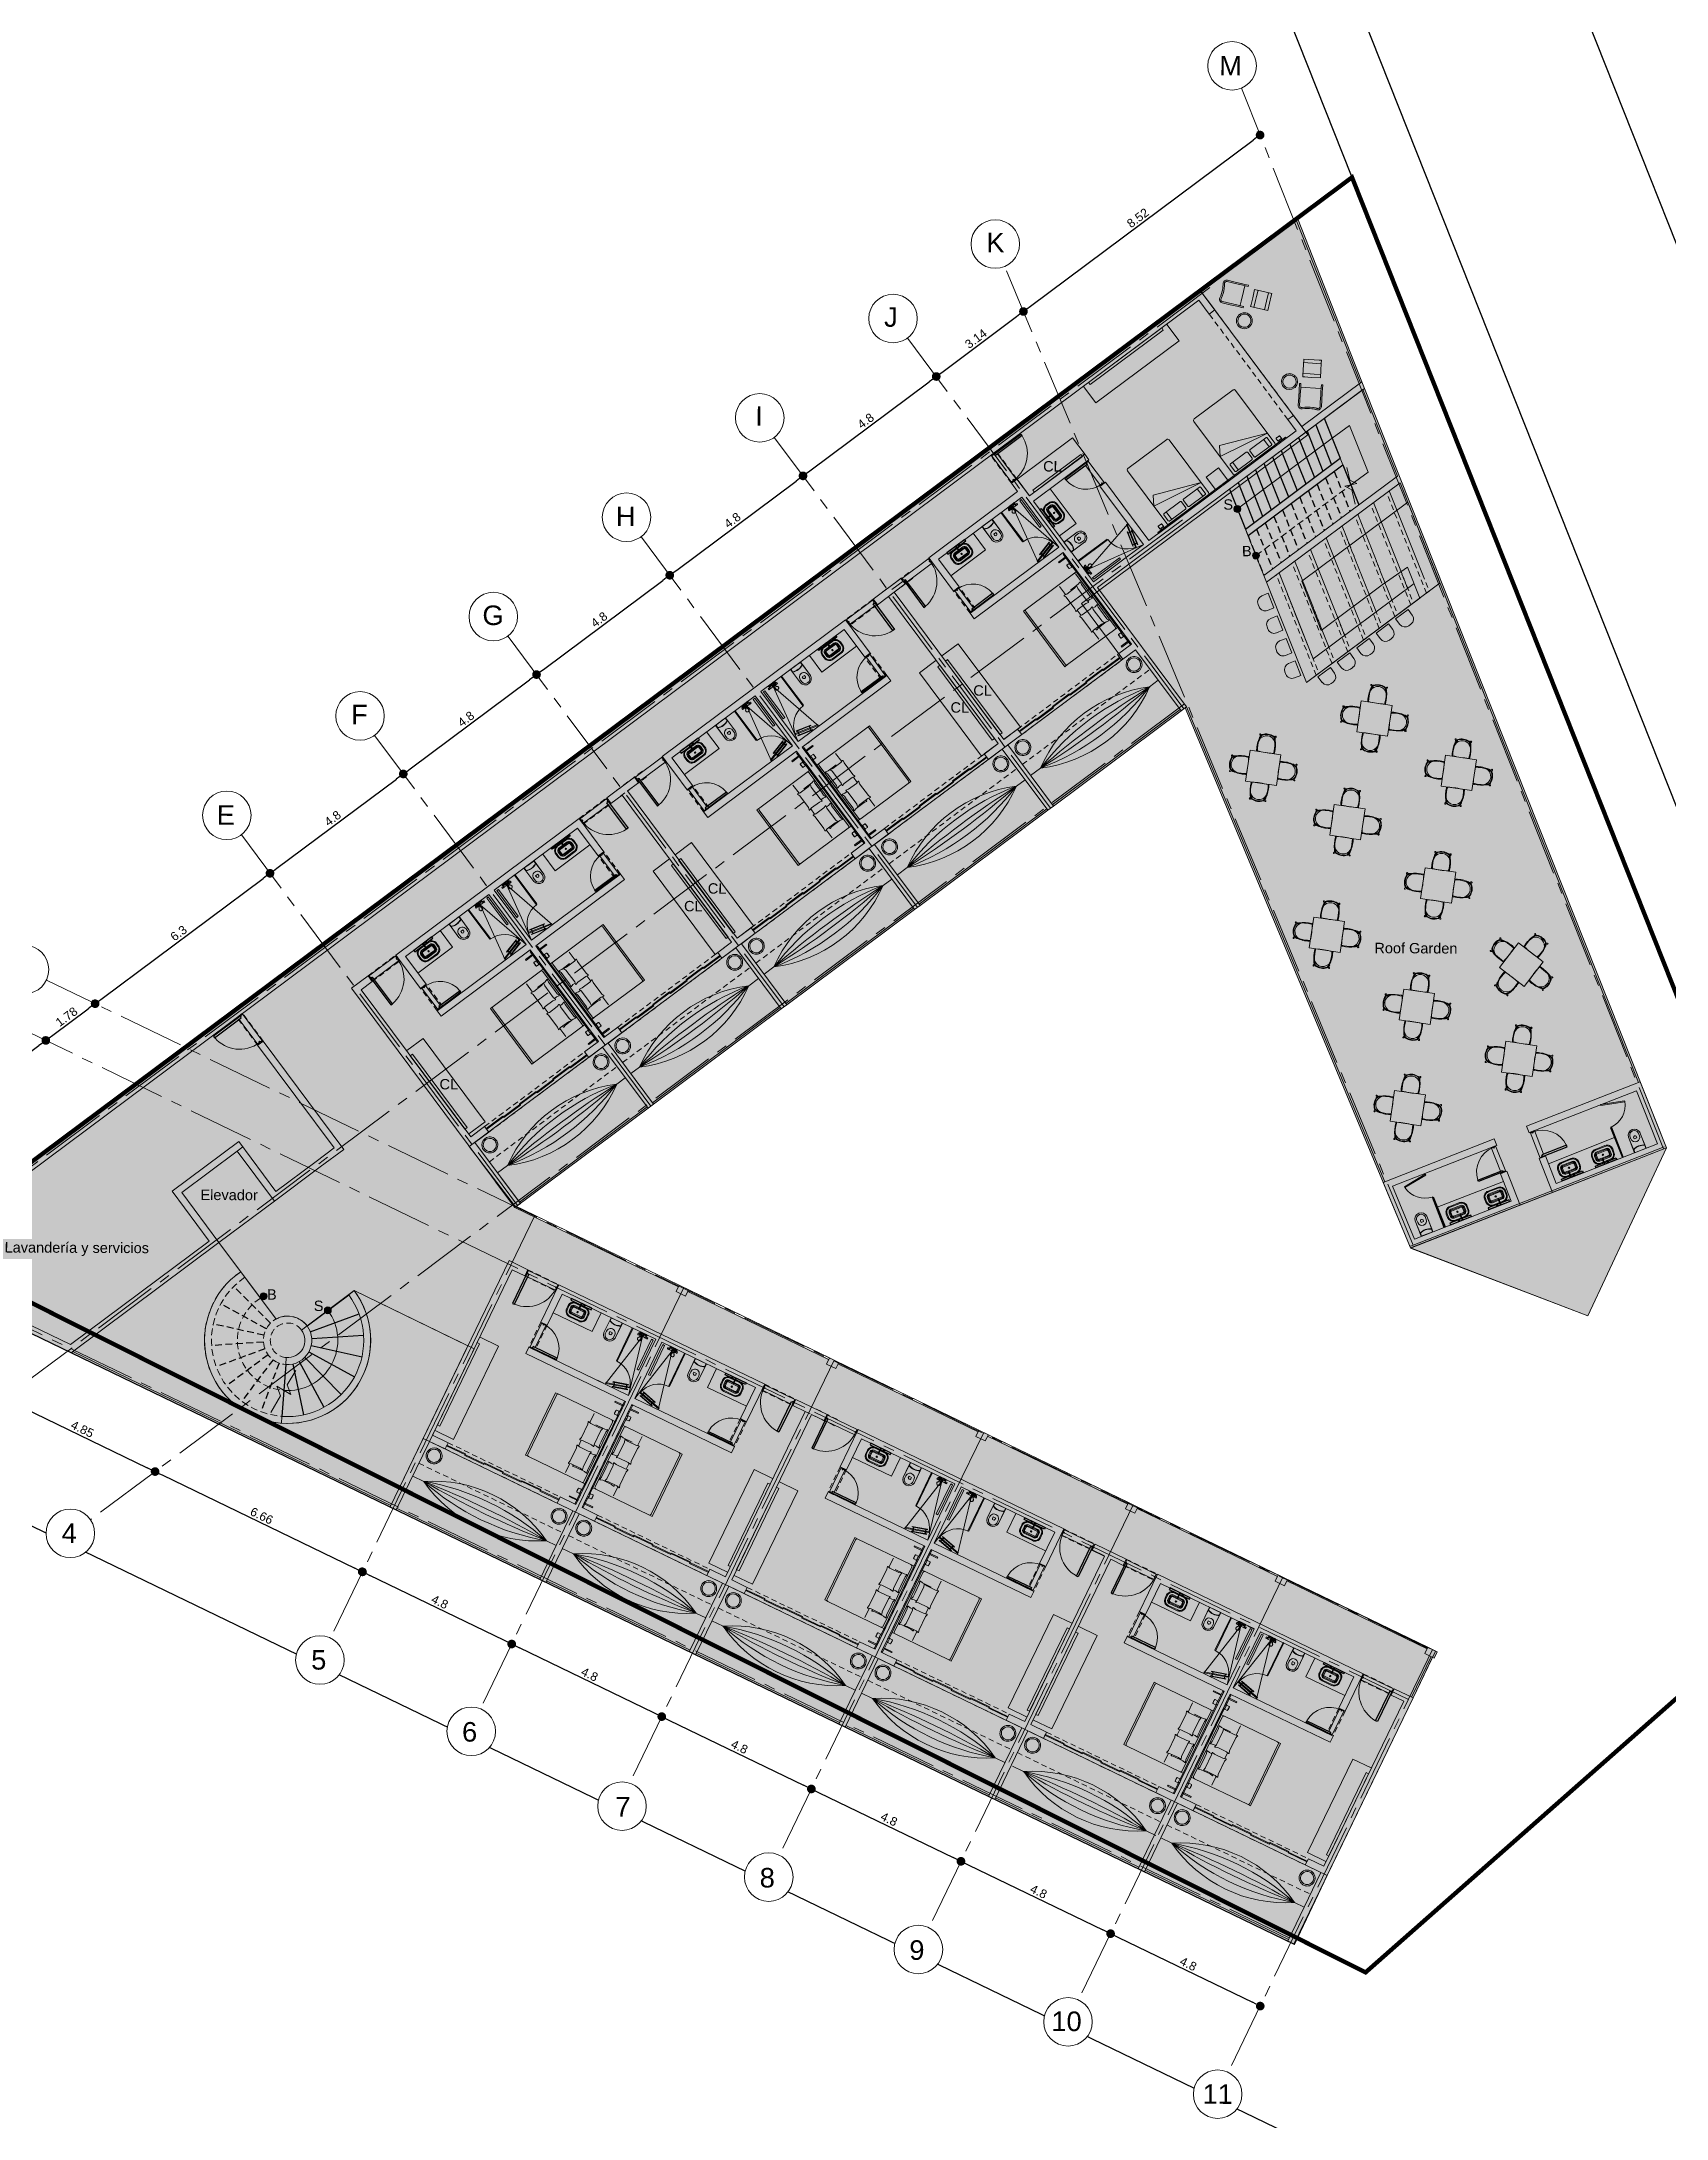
# Model space of a CAD drawing. Header units: metres. Extents: x -466 to 1322, y -1072 to 50.
# Drawn here: x 412.6 to 459.5, y -222.5 to -162.5 of the extents above; entities that cross this region are included whole.
import ezdxf

# ---------------------------------------------------------------- set-up
doc = ezdxf.new("R2010")
doc.units = ezdxf.units.M
doc.set_wipeout_variables(frame=1)
for name, pattern in [('B1 P BAJA$0$HIDDEN', [9.525, 6.35, -3.175]), ('CENTER2', [28.575, 19.05, -3.175, 3.175, -3.175]), ('HIDDEN', [9.525, 6.35, -3.175]), ('Hidden 1_16_', [0.002381, 0.001587, -0.00079375]), ('OCULTA2', [0.3, 0.2, -0.1])]:
    doc.linetypes.add(name, pattern=pattern)
for name, color, linetype, lineweight in [('A - CANCEL', 2, 'Continuous', 0), ('A - Hatch muros', 4, 'Continuous', 0), ('A - MURO BAJO', 2, 'Continuous', 0), ('A - PISO', 1, 'Continuous', 0), ('A - PROY', 250, 'B1 P BAJA$0$HIDDEN', 0), ('A - TXT 100 -1', 2, 'Continuous', 0), ('A-ACCESORIOS DE BAÑO', 6, 'Continuous', 0), ('A-COTAS', 41, 'Continuous', 0), ('A-DOOR', 2, 'Continuous', 9), ('A-EJES', 61, 'CENTER2', 0), ('A-Fixt', 122, 'Continuous', 5), ('A-MUEBLES', 5, 'Continuous', 0), ('A-MURO INT', 4, 'Continuous', 0), ('S-STRS-ANNO', 30, 'Continuous', 9)]:
    doc.layers.add(name, color=color, linetype=linetype, lineweight=lineweight)
for name, color, linetype in [('A-AREAS', 30, 'Continuous'), ('A-MIRROR', 8, 'Continuous'), ('A-PUERTA', 2, 'Continuous'), ('AKU_Escalera', 5, 'Continuous'), ('AKU_Poligono', 1, 'Continuous'), ('Poligono Fisico', 3, 'Continuous')]:
    doc.layers.add(name, color=color, linetype=linetype)
for name, color, linetype, lineweight, true_color in [('Hatch escaleras', 7, 'Continuous', 0, 0x78372d), ('Hatch Exterior', 7, 'Continuous', 0, 0xa99b89), ('Hatch Interior', 7, 'Continuous', 0, 0xaf6350)]:
    doc.layers.add(name, color=color, linetype=linetype, lineweight=lineweight, true_color=true_color)
doc.layers.add('Hatch fondo', color=254, linetype='Continuous', lineweight=0, transparency=0.5)
doc.styles.get("Standard").update_dxf_attribs({"font": 'arial.ttf'})
doc.styles.add('Style-Arial', font='arial.ttf')
doc.dimstyles.new('ISO-25', dxfattribs={"dimscale": 0.1, "dimtxt": 2.5, "dimasz": 2.5, "dimexe": 1.25, "dimexo": 0.625, "dimtad": 1, "dimdsep": 46, "dimtxsty": 'Standard', "dimblk": 'DOT', "dimcen": 2.5, "dimadec": 0, "dimazin": 0, "dimtfac": 1, "dimtmove": 0, "dimatfit": 3, "dimfxl": 1, "dimarcsym": 0})

msp = doc.modelspace()

# ---------------------------------------------------------------- texts
at = {"layer": 'A - TXT 100 -1', "style": 'Style-Arial'}
for s, height, p in [('M', 0.564, (446.629, -163.467)), ('K', 0.564, (439.902, -168.575)), ('J', 0.564, (436.948, -170.725)), ('I', 0.564, (433.227, -173.581)), ('CL', 0.3, (441.542, -174.903)), ('H', 0.564, (429.2, -176.479)), ('G', 0.564, (425.346, -179.336)), ('CL', 0.3, (439.525, -181.375)), ('F', 0.564, (421.554, -182.2)), ('CL', 0.3, (438.867, -181.865)), ('E', 0.564, (417.671, -185.103)), ('CL', 0.3, (431.857, -187.091)), ('CL', 0.3, (431.17, -187.602)), ('Roof Garden', 0.3, (451.109, -188.811)), ('CL', 0.3, (424.108, -192.743)), ('Elevador', 0.3, (417.204, -195.937)), ('Lavandería y servicios', 0.3, (411.546, -197.453))]:
    msp.add_text(s, height=height, rotation=359.72275, dxfattribs=at).set_placement(p)
at = {"layer": 'S-STRS-ANNO', "lineweight": 0}
for s, rotation, p in [('S', 0.5, (446.75, -176.007)), ('B', 0.1339, (447.286, -177.351)), ('B', 0.1339, (419.125, -198.816)), ('S', 0.5, (420.478, -199.144))]:
    msp.add_text(s, height=0.3, rotation=rotation, dxfattribs=at).set_placement(p)

# ---------------------------------------------------------------- blocks, each defined once
blk = doc.blocks.new('JVAS_Puerta - 0_90 X 2_10-V18-Planta Baja')
at = {"color": 0}
for p, q in [((-0.425, -0.0425), (-0.425, -0.9025)), ((-0.374, -0.0425), (-0.425, -0.0425)), ((-0.374, -0.9025), (-0.374, -0.0425)), ((-0.425, -0.9025), (-0.374, -0.9025))]:
    blk.add_line(p, q, dxfattribs=at)
at = {"layer": 'A - PROY', "color": 18, "linetype": 'Continuous', "ltscale": 100, "true_color": 0x000000}
blk.add_arc((-0.425, -0.0525), 0.85, 273.43981, 0, dxfattribs=at)
at = {"layer": 'A-DOOR', "color": 253, "linetype": 'Continuous', "ltscale": 100}
for p, q in [((-0.45, 0.0425), (0.45, 0.0425)), ((-0.374, -0.1075), (0.45, -0.1075))]:
    blk.add_line(p, q, dxfattribs=at)
at = {"layer": 'A-DOOR'}
for p, q in [((-0.425, 0.0425), (-0.45, 0.0425)), ((-0.45, 0.0425), (-0.45, -0.1075)), ((-0.425, -0.0225), (-0.425, 0.0425)), ((0.45, 0.0425), (0.425, 0.0425)), ((0.425, 0.0425), (0.425, -0.0225)), ((0.45, -0.1075), (0.45, 0.0425)), ((-0.45, -0.1075), (-0.425, -0.1075)), ((-0.4, -0.0225), (-0.425, -0.0225)), ((-0.425, -0.1075), (-0.425, -0.0425)), ((-0.425, -0.0425), (-0.4, -0.0425)), ((-0.4, -0.0425), (-0.4, -0.0225)), ((0.425, -0.0225), (0.4, -0.0225)), ((0.4, -0.0225), (0.4, -0.0425)), ((0.4, -0.0425), (0.425, -0.0425)), ((0.425, -0.0425), (0.425, -0.1075)), ((0.425, -0.1075), (0.45, -0.1075))]:
    blk.add_line(p, q, dxfattribs=at)
blk = doc.blocks.new('monomando powder room')
at = {"layer": 'A-ACCESORIOS DE BAÑO'}
for p, q in [((-98.773, -159.223), (-98.773, -159.222)), ((-98.767, -159.222), (-98.773, -159.222)), ((-98.773, -159.222), (-98.767, -159.222)), ((-98.773, -159.224), (-98.773, -159.223)), ((-98.773, -159.223), (-98.773, -159.223)), ((-98.773, -159.225), (-98.773, -159.224)), ((-98.773, -159.227), (-98.773, -159.225)), ((-98.773, -159.228), (-98.773, -159.227)), ((-98.773, -159.306), (-98.773, -159.228)), ((-98.773, -159.384), (-98.773, -159.306)), ((-98.773, -159.384), (-98.773, -159.306)), ((-98.773, -159.386), (-98.773, -159.384)), ((-98.773, -159.387), (-98.773, -159.386)), ((-98.773, -159.389), (-98.773, -159.387)), ((-98.773, -159.39), (-98.773, -159.389)), ((-98.773, -159.39), (-98.773, -159.39)), ((-98.773, -159.39), (-98.767, -159.39)), ((-98.773, -159.39), (-98.773, -159.39)), ((-98.767, -159.39), (-98.773, -159.39)), ((-98.766, -159.223), (-98.767, -159.222)), ((-98.767, -159.39), (-98.766, -159.39)), ((-98.766, -159.224), (-98.766, -159.223)), ((-98.766, -159.224), (-98.766, -159.223)), ((-98.766, -159.223), (-98.766, -159.223)), ((-98.766, -159.223), (-98.766, -159.223)), ((-98.766, -159.225), (-98.766, -159.224)), ((-98.766, -159.224), (-98.766, -159.224)), ((-98.766, -159.226), (-98.766, -159.224)), ((-98.766, -159.224), (-98.766, -159.224)), ((-98.766, -159.226), (-98.766, -159.225)), ((-98.766, -159.227), (-98.766, -159.226)), ((-98.766, -159.227), (-98.766, -159.226)), ((-98.766, -159.228), (-98.766, -159.227)), ((-98.766, -159.228), (-98.766, -159.227)), ((-98.766, -159.229), (-98.766, -159.228)), ((-98.766, -159.239), (-98.766, -159.228)), ((-98.766, -159.306), (-98.766, -159.228)), ((-98.766, -159.232), (-98.766, -159.229)), ((-98.766, -159.231), (-98.766, -159.23)), ((-98.766, -159.233), (-98.766, -159.231)), ((-98.766, -159.237), (-98.766, -159.232)), ((-98.766, -159.238), (-98.766, -159.233)), ((-98.766, -159.243), (-98.766, -159.237)), ((-98.766, -159.239), (-98.766, -159.238)), ((-98.747, -159.239), (-98.766, -159.239)), ((-98.766, -159.24), (-98.766, -159.239)), ((-98.766, -159.239), (-98.747, -159.239)), ((-98.766, -159.239), (-98.766, -159.239)), ((-98.766, -159.241), (-98.766, -159.24)), ((-98.766, -159.244), (-98.766, -159.241)), ((-98.766, -159.249), (-98.766, -159.243)), ((-98.766, -159.248), (-98.766, -159.244)), ((-98.766, -159.252), (-98.766, -159.248)), ((-98.766, -159.256), (-98.766, -159.249)), ((-98.766, -159.256), (-98.766, -159.252)), ((-98.766, -159.261), (-98.766, -159.256)), ((-98.766, -159.264), (-98.766, -159.256)), ((-98.766, -159.265), (-98.766, -159.261)), ((-98.766, -159.27), (-98.766, -159.264)), ((-98.766, -159.269), (-98.766, -159.265)), ((-98.766, -159.272), (-98.766, -159.269)), ((-98.766, -159.276), (-98.766, -159.27)), ((-98.766, -159.273), (-98.766, -159.272)), ((-98.747, -159.273), (-98.766, -159.273)), ((-98.766, -159.306), (-98.766, -159.273)), ((-98.766, -159.275), (-98.766, -159.273)), ((-98.766, -159.273), (-98.747, -159.273)), ((-98.766, -159.274), (-98.766, -159.273)), ((-98.766, -159.274), (-98.766, -159.273)), ((-98.766, -159.279), (-98.766, -159.275)), ((-98.766, -159.281), (-98.766, -159.276)), ((-98.766, -159.282), (-98.766, -159.279)), ((-98.766, -159.283), (-98.766, -159.281)), ((-98.766, -159.283), (-98.766, -159.282)), ((-98.766, -159.284), (-98.766, -159.283)), ((-98.766, -159.384), (-98.766, -159.306)), ((-98.766, -159.384), (-98.766, -159.306)), ((-98.766, -159.343), (-98.766, -159.306)), ((-98.766, -159.329), (-98.766, -159.328)), ((-98.766, -159.332), (-98.766, -159.329)), ((-98.766, -159.331), (-98.766, -159.33)), ((-98.766, -159.333), (-98.766, -159.331)), ((-98.766, -159.337), (-98.766, -159.332)), ((-98.766, -159.338), (-98.766, -159.333)), ((-98.766, -159.343), (-98.766, -159.337)), ((-98.766, -159.343), (-98.766, -159.338)), ((-98.766, -159.341), (-98.766, -159.34)), ((-98.766, -159.343), (-98.766, -159.341)), ((-98.766, -159.342), (-98.766, -159.342)), ((-98.766, -159.343), (-98.766, -159.342)), ((-98.766, -159.349), (-98.766, -159.343)), ((-98.765, -159.344), (-98.766, -159.343)), ((-98.766, -159.345), (-98.766, -159.343)), ((-98.766, -159.348), (-98.766, -159.345)), ((-98.766, -159.352), (-98.766, -159.348)), ((-98.766, -159.356), (-98.766, -159.349)), ((-98.766, -159.356), (-98.766, -159.352)), ((-98.766, -159.361), (-98.766, -159.356)), ((-98.766, -159.364), (-98.766, -159.356)), ((-98.766, -159.364), (-98.766, -159.361)), ((-98.766, -159.37), (-98.766, -159.364)), ((-98.766, -159.368), (-98.766, -159.364)), ((-98.766, -159.37), (-98.766, -159.368)), ((-98.766, -159.37), (-98.765, -159.369)), ((-98.766, -159.384), (-98.766, -159.37)), ((-98.766, -159.384), (-98.766, -159.37)), ((-98.766, -159.376), (-98.766, -159.37)), ((-98.766, -159.372), (-98.766, -159.37)), ((-98.766, -159.375), (-98.766, -159.37)), ((-98.766, -159.371), (-98.766, -159.37)), ((-98.766, -159.371), (-98.766, -159.371)), ((-98.766, -159.372), (-98.766, -159.372)), ((-98.766, -159.379), (-98.766, -159.375)), ((-98.766, -159.381), (-98.766, -159.376)), ((-98.766, -159.382), (-98.766, -159.379)), ((-98.766, -159.383), (-98.766, -159.381)), ((-98.766, -159.383), (-98.766, -159.382)), ((-98.766, -159.384), (-98.766, -159.383)), ((-98.766, -159.386), (-98.766, -159.384)), ((-98.766, -159.386), (-98.766, -159.384)), ((-98.766, -159.387), (-98.766, -159.386)), ((-98.766, -159.387), (-98.766, -159.386)), ((-98.766, -159.388), (-98.766, -159.387)), ((-98.766, -159.388), (-98.766, -159.387)), ((-98.766, -159.389), (-98.766, -159.388)), ((-98.766, -159.389), (-98.766, -159.388)), ((-98.766, -159.389), (-98.766, -159.389)), ((-98.766, -159.389), (-98.766, -159.389)), ((-98.766, -159.39), (-98.766, -159.389)), ((-98.766, -159.39), (-98.766, -159.389)), ((-98.766, -159.39), (-98.766, -159.39)), ((-98.764, -159.345), (-98.765, -159.344)), ((-98.765, -159.369), (-98.764, -159.368)), ((-98.763, -159.346), (-98.764, -159.345)), ((-98.764, -159.368), (-98.763, -159.367)), ((-98.762, -159.346), (-98.763, -159.346)), ((-98.763, -159.346), (-98.763, -159.346)), ((-98.763, -159.346), (-98.762, -159.346)), ((-98.763, -159.367), (-98.762, -159.367)), ((-98.762, -159.367), (-98.763, -159.367)), ((-98.763, -159.367), (-98.763, -159.367)), ((-98.65, -159.346), (-98.762, -159.346)), ((-98.762, -159.346), (-98.65, -159.346)), ((-98.65, -159.367), (-98.762, -159.367)), ((-98.762, -159.367), (-98.65, -159.367)), ((-98.747, -159.24), (-98.747, -159.239)), ((-98.743, -159.24), (-98.747, -159.24)), ((-98.747, -159.241), (-98.747, -159.24)), ((-98.747, -159.24), (-98.747, -159.24)), ((-98.747, -159.24), (-98.743, -159.24)), ((-98.747, -159.24), (-98.747, -159.24)), ((-98.747, -159.242), (-98.747, -159.24)), ((-98.747, -159.24), (-98.747, -159.24)), ((-98.747, -159.243), (-98.747, -159.241)), ((-98.747, -159.245), (-98.747, -159.242)), ((-98.747, -159.245), (-98.747, -159.243)), ((-98.747, -159.249), (-98.747, -159.245)), ((-98.747, -159.248), (-98.747, -159.245)), ((-98.747, -159.252), (-98.747, -159.248)), ((-98.747, -159.252), (-98.747, -159.249)), ((-98.747, -159.256), (-98.747, -159.252)), ((-98.747, -159.256), (-98.747, -159.252)), ((-98.747, -159.261), (-98.747, -159.256)), ((-98.747, -159.261), (-98.747, -159.256)), ((-98.747, -159.265), (-98.747, -159.261)), ((-98.747, -159.264), (-98.747, -159.261)), ((-98.747, -159.268), (-98.747, -159.264)), ((-98.747, -159.268), (-98.747, -159.265)), ((-98.747, -159.27), (-98.747, -159.268)), ((-98.747, -159.271), (-98.747, -159.268)), ((-98.747, -159.272), (-98.747, -159.27)), ((-98.747, -159.273), (-98.747, -159.271)), ((-98.747, -159.273), (-98.747, -159.272)), ((-98.747, -159.272), (-98.747, -159.272)), ((-98.747, -159.272), (-98.743, -159.272)), ((-98.743, -159.272), (-98.747, -159.272)), ((-98.747, -159.273), (-98.747, -159.273)), ((-98.747, -159.273), (-98.747, -159.273)), ((-98.747, -159.273), (-98.747, -159.273)), ((-98.729, -159.239), (-98.743, -159.239)), ((-98.743, -159.24), (-98.743, -159.239)), ((-98.742, -159.24), (-98.743, -159.239)), ((-98.743, -159.239), (-98.729, -159.239)), ((-98.741, -159.241), (-98.743, -159.24)), ((-98.743, -159.24), (-98.743, -159.24)), ((-98.743, -159.273), (-98.743, -159.272)), ((-98.743, -159.272), (-98.741, -159.272)), ((-98.743, -159.273), (-98.742, -159.273)), ((-98.743, -159.273), (-98.729, -159.273)), ((-98.743, -159.273), (-98.743, -159.273)), ((-98.729, -159.273), (-98.743, -159.273)), ((-98.741, -159.242), (-98.742, -159.24)), ((-98.742, -159.273), (-98.741, -159.271)), ((-98.74, -159.244), (-98.741, -159.242)), ((-98.741, -159.271), (-98.74, -159.268)), ((-98.739, -159.248), (-98.74, -159.244)), ((-98.74, -159.268), (-98.739, -159.265)), ((-98.739, -159.252), (-98.739, -159.248)), ((-98.739, -159.256), (-98.739, -159.252)), ((-98.739, -159.261), (-98.739, -159.256)), ((-98.739, -159.265), (-98.739, -159.261)), ((-98.729, -159.239), (-98.712, -159.239)), ((-98.712, -159.239), (-98.729, -159.239)), ((-98.726, -159.273), (-98.729, -159.273)), ((-98.729, -159.273), (-98.726, -159.273)), ((-98.726, -159.273), (-98.712, -159.273)), ((-98.712, -159.273), (-98.726, -159.273)), ((-98.71, -159.239), (-98.712, -159.239)), ((-98.712, -159.239), (-98.71, -159.239)), ((-98.712, -159.273), (-98.71, -159.273)), ((-98.71, -159.273), (-98.712, -159.273)), ((-98.71, -159.24), (-98.71, -159.239)), ((-98.71, -159.24), (-98.71, -159.24)), ((-98.71, -159.256), (-98.71, -159.24)), ((-98.71, -159.273), (-98.71, -159.256)), ((-98.71, -159.273), (-98.71, -159.273)), ((-98.71, -159.273), (-98.71, -159.273)), ((-98.646, -159.346), (-98.65, -159.346)), ((-98.65, -159.346), (-98.646, -159.346)), ((-98.646, -159.367), (-98.65, -159.367)), ((-98.65, -159.367), (-98.646, -159.367)), ((-98.646, -159.346), (-98.642, -159.346)), ((-98.642, -159.346), (-98.646, -159.346)), ((-98.642, -159.367), (-98.646, -159.367)), ((-98.646, -159.367), (-98.642, -159.367)), ((-98.642, -159.346), (-98.638, -159.346)), ((-98.638, -159.346), (-98.642, -159.346)), ((-98.638, -159.367), (-98.642, -159.367)), ((-98.642, -159.367), (-98.638, -159.367)), ((-98.634, -159.346), (-98.638, -159.346)), ((-98.638, -159.346), (-98.634, -159.346)), ((-98.638, -159.367), (-98.634, -159.367)), ((-98.634, -159.367), (-98.638, -159.367)), ((-98.63, -159.346), (-98.634, -159.346)), ((-98.634, -159.346), (-98.63, -159.346)), ((-98.634, -159.367), (-98.63, -159.367)), ((-98.63, -159.367), (-98.634, -159.367)), ((-98.627, -159.346), (-98.63, -159.346)), ((-98.63, -159.346), (-98.627, -159.346)), ((-98.627, -159.367), (-98.63, -159.367)), ((-98.63, -159.367), (-98.627, -159.367)), ((-98.624, -159.346), (-98.627, -159.346)), ((-98.627, -159.346), (-98.624, -159.346)), ((-98.624, -159.367), (-98.627, -159.367)), ((-98.627, -159.367), (-98.624, -159.367)), ((-98.624, -159.346), (-98.622, -159.346)), ((-98.622, -159.346), (-98.624, -159.346)), ((-98.624, -159.367), (-98.622, -159.367)), ((-98.622, -159.367), (-98.624, -159.367)), ((-98.622, -159.346), (-98.62, -159.346)), ((-98.62, -159.346), (-98.622, -159.346)), ((-98.622, -159.367), (-98.62, -159.367)), ((-98.62, -159.367), (-98.622, -159.367)), ((-98.606, -159.346), (-98.62, -159.346)), ((-98.62, -159.346), (-98.606, -159.346)), ((-98.62, -159.367), (-98.606, -159.367)), ((-98.606, -159.367), (-98.62, -159.367)), ((-98.603, -159.346), (-98.606, -159.346)), ((-98.606, -159.367), (-98.603, -159.367)), ((-98.601, -159.347), (-98.603, -159.346)), ((-98.603, -159.367), (-98.601, -159.366)), ((-98.599, -159.349), (-98.601, -159.347)), ((-98.601, -159.366), (-98.599, -159.364)), ((-98.597, -159.351), (-98.599, -159.349)), ((-98.599, -159.364), (-98.597, -159.362)), ((-98.596, -159.354), (-98.597, -159.351)), ((-98.597, -159.362), (-98.596, -159.359)), ((-98.596, -159.356), (-98.596, -159.354)), ((-98.596, -159.356), (-98.596, -159.354)), ((-98.596, -159.359), (-98.596, -159.356)), ((-98.596, -159.359), (-98.596, -159.356))]:
    blk.add_line(p, q, dxfattribs=at)
blk = doc.blocks.new('COLADERA LINEAL')
at = {"layer": 'A - PROY', "linetype": 'HIDDEN'}
blk.add_lwpolyline([(-565.74, 10.154), (-565.74, 9.19), (-565.794, 9.19), (-565.794, 10.154), (-565.74, 10.154)], dxfattribs=at)
blk = doc.blocks.new('teleducha planta')
at = {"layer": 'A-ACCESORIOS DE BAÑO'}
for p, q in [((-567.193, 9.72), (-567.194, 9.72)), ((-567.194, 9.72), (-567.194, 9.719)), ((-567.194, 9.719), (-567.194, 9.699)), ((-567.194, 9.699), (-567.194, 9.699)), ((-567.194, 9.699), (-567.194, 9.699)), ((-567.192, 9.699), (-567.194, 9.699)), ((-567.192, 9.72), (-567.193, 9.72)), ((-567.193, 9.699), (-567.185, 9.699)), ((-567.191, 9.72), (-567.192, 9.72)), ((-567.191, 9.699), (-567.192, 9.699)), ((-567.189, 9.72), (-567.191, 9.72)), ((-567.19, 9.699), (-567.191, 9.699)), ((-567.182, 9.699), (-567.19, 9.699)), ((-567.181, 9.72), (-567.189, 9.72)), ((-567.188, 9.699), (-567.188, 9.674)), ((-567.187, 9.674), (-567.188, 9.673)), ((-567.188, 9.674), (-567.188, 9.674)), ((-567.187, 9.674), (-567.188, 9.674)), ((-567.188, 9.674), (-567.187, 9.674)), ((-567.188, 9.673), (-567.188, 9.673)), ((-567.188, 9.662), (-567.188, 9.673)), ((-567.188, 9.662), (-567.188, 9.656)), ((-567.186, 9.662), (-567.188, 9.662)), ((-567.188, 9.662), (-567.188, 9.662)), ((-567.188, 9.662), (-567.188, 9.662)), ((-567.188, 9.656), (-567.188, 9.65)), ((-567.188, 9.65), (-567.188, 9.646)), ((-567.188, 9.646), (-567.188, 9.642)), ((-567.188, 9.642), (-567.188, 9.638)), ((-567.188, 9.638), (-567.188, 9.634)), ((-567.188, 9.634), (-567.188, 9.631)), ((-567.188, 9.631), (-567.188, 9.588)), ((-567.185, 9.674), (-567.187, 9.674)), ((-567.183, 9.662), (-567.186, 9.662)), ((-567.185, 9.699), (-567.185, 9.699)), ((-567.185, 9.699), (-567.184, 9.699)), ((-567.182, 9.674), (-567.185, 9.674)), ((-567.179, 9.662), (-567.183, 9.662)), ((-567.178, 9.72), (-567.182, 9.72)), ((-567.182, 9.72), (-567.182, 9.72)), ((-567.182, 9.72), (-567.182, 9.719)), ((-567.182, 9.719), (-567.182, 9.699)), ((-567.182, 9.719), (-567.182, 9.719)), ((-567.178, 9.674), (-567.182, 9.674)), ((-567.174, 9.662), (-567.179, 9.662)), ((-567.174, 9.72), (-567.178, 9.72)), ((-567.174, 9.674), (-567.178, 9.674)), ((-567.169, 9.72), (-567.174, 9.72)), ((-567.169, 9.674), (-567.174, 9.674)), ((-567.169, 9.662), (-567.174, 9.662)), ((-567.164, 9.72), (-567.169, 9.72)), ((-567.164, 9.674), (-567.169, 9.674)), ((-567.164, 9.662), (-567.169, 9.662)), ((-567.16, 9.72), (-567.164, 9.72)), ((-567.159, 9.674), (-567.164, 9.674)), ((-567.159, 9.662), (-567.164, 9.662)), ((-567.156, 9.72), (-567.16, 9.72)), ((-567.156, 9.674), (-567.159, 9.674)), ((-567.155, 9.662), (-567.159, 9.662)), ((-567.153, 9.72), (-567.156, 9.72)), ((-567.153, 9.674), (-567.156, 9.674)), ((-567.152, 9.662), (-567.155, 9.662)), ((-567.153, 9.72), (-567.151, 9.72)), ((-567.151, 9.674), (-567.153, 9.674)), ((-567.15, 9.662), (-567.152, 9.662)), ((-567.151, 9.72), (-567.151, 9.72)), ((-567.151, 9.719), (-567.151, 9.72)), ((-567.15, 9.674), (-567.151, 9.719)), ((-567.151, 9.673), (-567.151, 9.674)), ((-567.15, 9.674), (-567.151, 9.674)), ((-567.151, 9.674), (-567.15, 9.674)), ((-567.151, 9.673), (-567.151, 9.673)), ((-567.151, 9.662), (-567.151, 9.673)), ((-567.15, 9.674), (-567.15, 9.674)), ((-567.149, 9.66), (-567.15, 9.662)), ((-567.15, 9.662), (-567.15, 9.662)), ((-567.15, 9.662), (-567.15, 9.662)), ((-567.148, 9.658), (-567.149, 9.66)), ((-567.146, 9.658), (-567.148, 9.658)), ((-567.144, 9.658), (-567.146, 9.658)), ((-567.142, 9.658), (-567.144, 9.658)), ((-567.142, 9.658), (-567.142, 9.658)), ((-567.135, 9.658), (-567.142, 9.658)), ((-567.141, 9.624), (-567.14, 9.626)), ((-567.141, 9.618), (-567.141, 9.624)), ((-567.141, 9.585), (-567.141, 9.618)), ((-567.141, 9.588), (-567.141, 9.616)), ((-567.14, 9.626), (-567.135, 9.626)), ((-567.134, 9.658), (-567.135, 9.658)), ((-567.135, 9.626), (-567.134, 9.626)), ((-567.134, 9.656), (-567.134, 9.658)), ((-567.134, 9.658), (-567.134, 9.657)), ((-567.134, 9.654), (-567.134, 9.657)), ((-567.132, 9.656), (-567.134, 9.655)), ((-567.134, 9.655), (-567.134, 9.654)), ((-567.134, 9.651), (-567.134, 9.654)), ((-567.134, 9.654), (-567.134, 9.652)), ((-567.134, 9.652), (-567.134, 9.647)), ((-567.134, 9.651), (-567.134, 9.647)), ((-567.134, 9.651), (-567.134, 9.651)), ((-567.134, 9.647), (-567.134, 9.643)), ((-567.134, 9.647), (-567.134, 9.642)), ((-567.134, 9.643), (-567.134, 9.638)), ((-567.134, 9.642), (-567.134, 9.637)), ((-567.134, 9.638), (-567.134, 9.634)), ((-567.134, 9.637), (-567.134, 9.633)), ((-567.134, 9.63), (-567.134, 9.634)), ((-567.134, 9.633), (-567.134, 9.63)), ((-567.134, 9.63), (-567.134, 9.627)), ((-567.134, 9.63), (-567.134, 9.629)), ((-567.134, 9.629), (-567.132, 9.629)), ((-567.134, 9.626), (-567.134, 9.627)), ((-567.134, 9.627), (-567.134, 9.626)), ((-567.131, 9.658), (-567.132, 9.656)), ((-567.132, 9.656), (-567.131, 9.658)), ((-567.132, 9.656), (-567.132, 9.655)), ((-567.132, 9.655), (-567.132, 9.644)), ((-567.132, 9.644), (-567.132, 9.641)), ((-567.132, 9.641), (-567.132, 9.63)), ((-567.132, 9.63), (-567.132, 9.628)), ((-567.132, 9.628), (-567.131, 9.627)), ((-567.131, 9.658), (-567.131, 9.658)), ((-567.131, 9.658), (-567.131, 9.658)), ((-567.131, 9.658), (-567.131, 9.658)), ((-567.131, 9.658), (-567.131, 9.658)), ((-567.124, 9.658), (-567.131, 9.658)), ((-567.131, 9.627), (-567.131, 9.626)), ((-567.131, 9.626), (-567.131, 9.626)), ((-567.131, 9.626), (-567.131, 9.626)), ((-567.131, 9.626), (-567.124, 9.626)), ((-567.118, 9.658), (-567.124, 9.658)), ((-567.124, 9.626), (-567.118, 9.626)), ((-567.118, 9.658), (-567.118, 9.658)), ((-567.118, 9.658), (-567.118, 9.658)), ((-567.118, 9.658), (-567.118, 9.658)), ((-567.118, 9.658), (-567.118, 9.658)), ((-567.117, 9.656), (-567.118, 9.658)), ((-567.118, 9.658), (-567.117, 9.656)), ((-567.118, 9.627), (-567.117, 9.628)), ((-567.118, 9.626), (-567.118, 9.627)), ((-567.118, 9.626), (-567.118, 9.626)), ((-567.118, 9.626), (-567.118, 9.626)), ((-567.117, 9.655), (-567.117, 9.656)), ((-567.115, 9.656), (-567.117, 9.656)), ((-567.117, 9.63), (-567.117, 9.655)), ((-567.117, 9.628), (-567.117, 9.63)), ((-567.117, 9.629), (-567.115, 9.629)), ((-567.113, 9.674), (-567.115, 9.656)), ((-567.115, 9.629), (-567.113, 9.61)), ((-567.112, 9.676), (-567.113, 9.676)), ((-567.113, 9.676), (-567.113, 9.674)), ((-567.113, 9.675), (-567.113, 9.676)), ((-567.113, 9.673), (-567.113, 9.675)), ((-567.113, 9.67), (-567.113, 9.673)), ((-567.113, 9.666), (-567.113, 9.67)), ((-567.113, 9.661), (-567.113, 9.666)), ((-567.113, 9.655), (-567.113, 9.661)), ((-567.113, 9.649), (-567.113, 9.655)), ((-567.113, 9.642), (-567.113, 9.649)), ((-567.113, 9.636), (-567.113, 9.642)), ((-567.113, 9.63), (-567.113, 9.636)), ((-567.113, 9.624), (-567.113, 9.63)), ((-567.113, 9.619), (-567.113, 9.624)), ((-567.113, 9.614), (-567.113, 9.619)), ((-567.113, 9.611), (-567.113, 9.614)), ((-567.113, 9.609), (-567.113, 9.611)), ((-567.113, 9.61), (-567.113, 9.609)), ((-567.113, 9.609), (-567.112, 9.608)), ((-567.113, 9.609), (-567.113, 9.609)), ((-567.111, 9.676), (-567.112, 9.676)), ((-567.112, 9.608), (-567.111, 9.608)), ((-567.091, 9.676), (-567.111, 9.676)), ((-567.111, 9.608), (-567.091, 9.608)), ((-567.102, 9.597), (-567.102, 9.596)), ((-567.102, 9.597), (-567.102, 9.597)), ((-567.097, 9.597), (-567.102, 9.597)), ((-567.102, 9.596), (-567.102, 9.594)), ((-567.09, 9.597), (-567.097, 9.597)), ((-567.09, 9.676), (-567.091, 9.676)), ((-567.091, 9.608), (-567.09, 9.608)), ((-567.09, 9.674), (-567.09, 9.676)), ((-567.09, 9.676), (-567.09, 9.676)), ((-567.09, 9.676), (-567.09, 9.675)), ((-567.09, 9.676), (-567.09, 9.676)), ((-567.09, 9.675), (-567.09, 9.676)), ((-567.09, 9.675), (-567.09, 9.675)), ((-567.09, 9.671), (-567.09, 9.674)), ((-567.09, 9.674), (-567.09, 9.673)), ((-567.09, 9.671), (-567.09, 9.674)), ((-567.09, 9.673), (-567.09, 9.642)), ((-567.09, 9.666), (-567.09, 9.671)), ((-567.09, 9.67), (-567.09, 9.671)), ((-567.09, 9.666), (-567.09, 9.67)), ((-567.09, 9.666), (-567.09, 9.661)), ((-567.09, 9.666), (-567.09, 9.666)), ((-567.09, 9.642), (-567.09, 9.666)), ((-567.09, 9.642), (-567.09, 9.666)), ((-567.09, 9.655), (-567.09, 9.661)), ((-567.09, 9.649), (-567.09, 9.655)), ((-567.09, 9.642), (-567.09, 9.649)), ((-567.09, 9.636), (-567.09, 9.642)), ((-567.09, 9.619), (-567.09, 9.642)), ((-567.09, 9.642), (-567.09, 9.612)), ((-567.09, 9.619), (-567.09, 9.642)), ((-567.09, 9.636), (-567.09, 9.629)), ((-567.09, 9.623), (-567.09, 9.629)), ((-567.09, 9.623), (-567.09, 9.618)), ((-567.09, 9.618), (-567.09, 9.619)), ((-567.09, 9.614), (-567.09, 9.618)), ((-567.09, 9.614), (-567.09, 9.618)), ((-567.09, 9.611), (-567.09, 9.614)), ((-567.09, 9.609), (-567.09, 9.611)), ((-567.09, 9.608), (-567.09, 9.609)), ((-567.09, 9.597), (-567.09, 9.597)), ((-567.09, 9.594), (-567.09, 9.597)), ((-567.338, 9.526), (-567.34, 9.512)), ((-567.34, 9.512), (-567.338, 9.499)), ((-567.334, 9.538), (-567.338, 9.526)), ((-567.338, 9.499), (-567.334, 9.486)), ((-567.326, 9.55), (-567.334, 9.538)), ((-567.334, 9.486), (-567.326, 9.475)), ((-567.32, 9.556), (-567.326, 9.55)), ((-567.326, 9.475), (-567.32, 9.469)), ((-567.312, 9.561), (-567.32, 9.556)), ((-567.32, 9.469), (-567.312, 9.464)), ((-567.311, 9.561), (-567.312, 9.561)), ((-567.312, 9.464), (-567.311, 9.463)), ((-567.3, 9.565), (-567.311, 9.561)), ((-567.311, 9.463), (-567.3, 9.46)), ((-567.297, 9.566), (-567.3, 9.565)), ((-567.3, 9.565), (-567.3, 9.565)), ((-567.3, 9.46), (-567.3, 9.46)), ((-567.3, 9.46), (-567.297, 9.459)), ((-567.293, 9.566), (-567.297, 9.566)), ((-567.297, 9.459), (-567.293, 9.459)), ((-567.292, 9.566), (-567.293, 9.566)), ((-567.293, 9.459), (-567.292, 9.459)), ((-567.28, 9.566), (-567.292, 9.566)), ((-567.292, 9.459), (-567.28, 9.458)), ((-567.268, 9.563), (-567.28, 9.566)), ((-567.28, 9.458), (-567.268, 9.462)), ((-567.258, 9.555), (-567.268, 9.563)), ((-567.268, 9.462), (-567.258, 9.469)), ((-567.254, 9.551), (-567.258, 9.555)), ((-567.254, 9.551), (-567.258, 9.555)), ((-567.258, 9.469), (-567.254, 9.473)), ((-567.258, 9.469), (-567.254, 9.473)), ((-567.25, 9.546), (-567.254, 9.551)), ((-567.254, 9.473), (-567.25, 9.478)), ((-567.248, 9.545), (-567.25, 9.546)), ((-567.25, 9.478), (-567.248, 9.48)), ((-567.246, 9.543), (-567.248, 9.545)), ((-567.248, 9.48), (-567.246, 9.482)), ((-567.245, 9.541), (-567.246, 9.543)), ((-567.246, 9.482), (-567.245, 9.484)), ((-567.24, 9.537), (-567.245, 9.541)), ((-567.245, 9.484), (-567.24, 9.488)), ((-567.234, 9.533), (-567.24, 9.537)), ((-567.24, 9.488), (-567.234, 9.492)), ((-567.228, 9.531), (-567.234, 9.533)), ((-567.234, 9.492), (-567.228, 9.494)), ((-567.221, 9.53), (-567.228, 9.531)), ((-567.228, 9.494), (-567.221, 9.495)), ((-567.208, 9.529), (-567.221, 9.53)), ((-567.221, 9.495), (-567.208, 9.496)), ((-567.193, 9.528), (-567.208, 9.529)), ((-567.208, 9.496), (-567.193, 9.497)), ((-567.194, 9.436), (-567.194, 9.435)), ((-567.194, 9.436), (-567.194, 9.436)), ((-567.194, 9.436), (-567.192, 9.436)), ((-567.194, 9.435), (-567.194, 9.415)), ((-567.194, 9.415), (-567.194, 9.414)), ((-567.194, 9.414), (-567.193, 9.414)), ((-567.173, 9.526), (-567.193, 9.528)), ((-567.193, 9.497), (-567.173, 9.499)), ((-567.185, 9.436), (-567.193, 9.436)), ((-567.193, 9.414), (-567.192, 9.414)), ((-567.192, 9.436), (-567.191, 9.436)), ((-567.192, 9.414), (-567.191, 9.414)), ((-567.191, 9.436), (-567.19, 9.436)), ((-567.191, 9.414), (-567.189, 9.414)), ((-567.19, 9.436), (-567.182, 9.436)), ((-567.189, 9.414), (-567.181, 9.414)), ((-567.188, 9.588), (-567.188, 9.584)), ((-567.188, 9.584), (-567.188, 9.58)), ((-567.188, 9.58), (-567.188, 9.576)), ((-567.188, 9.576), (-567.188, 9.571)), ((-567.188, 9.571), (-567.188, 9.567)), ((-567.188, 9.567), (-567.188, 9.563)), ((-567.188, 9.563), (-567.188, 9.559)), ((-567.188, 9.559), (-567.188, 9.555)), ((-567.188, 9.555), (-567.188, 9.55)), ((-567.188, 9.55), (-567.188, 9.546)), ((-567.188, 9.546), (-567.188, 9.527)), ((-567.188, 9.498), (-567.188, 9.496)), ((-567.188, 9.496), (-567.188, 9.492)), ((-567.188, 9.492), (-567.188, 9.488)), ((-567.188, 9.488), (-567.188, 9.484)), ((-567.188, 9.484), (-567.188, 9.478)), ((-567.188, 9.478), (-567.188, 9.473)), ((-567.188, 9.473), (-567.188, 9.472)), ((-567.188, 9.461), (-567.188, 9.472)), ((-567.188, 9.472), (-567.186, 9.472)), ((-567.188, 9.472), (-567.188, 9.472)), ((-567.188, 9.461), (-567.188, 9.461)), ((-567.188, 9.461), (-567.187, 9.461)), ((-567.188, 9.461), (-567.188, 9.46)), ((-567.187, 9.461), (-567.188, 9.461)), ((-567.188, 9.461), (-567.187, 9.461)), ((-567.188, 9.46), (-567.188, 9.436)), ((-567.187, 9.472), (-567.187, 9.461)), ((-567.187, 9.461), (-567.185, 9.461)), ((-567.186, 9.472), (-567.183, 9.472)), ((-567.185, 9.461), (-567.182, 9.461)), ((-567.183, 9.472), (-567.179, 9.472)), ((-567.182, 9.461), (-567.178, 9.461)), ((-567.182, 9.415), (-567.178, 9.415)), ((-567.182, 9.415), (-567.182, 9.415)), ((-567.179, 9.472), (-567.174, 9.472)), ((-567.178, 9.461), (-567.174, 9.461)), ((-567.178, 9.415), (-567.174, 9.415)), ((-567.173, 9.527), (-567.174, 9.526)), ((-567.174, 9.472), (-567.169, 9.472)), ((-567.174, 9.461), (-567.169, 9.461)), ((-567.174, 9.415), (-567.169, 9.415)), ((-567.17, 9.528), (-567.173, 9.527)), ((-567.164, 9.525), (-567.173, 9.526)), ((-567.173, 9.499), (-567.163, 9.5)), ((-567.167, 9.529), (-567.17, 9.528)), ((-567.169, 9.472), (-567.164, 9.472)), ((-567.169, 9.461), (-567.164, 9.461)), ((-567.169, 9.415), (-567.164, 9.415)), ((-567.166, 9.575), (-567.168, 9.571)), ((-567.168, 9.571), (-567.168, 9.567)), ((-567.168, 9.567), (-567.168, 9.563)), ((-567.168, 9.563), (-567.166, 9.559)), ((-567.167, 9.529), (-567.164, 9.529)), ((-567.166, 9.529), (-567.167, 9.529)), ((-567.164, 9.579), (-567.166, 9.575)), ((-567.166, 9.559), (-567.164, 9.556)), ((-567.164, 9.529), (-567.166, 9.529)), ((-567.165, 9.557), (-567.165, 9.538)), ((-567.165, 9.538), (-567.165, 9.538)), ((-567.164, 9.538), (-567.165, 9.538)), ((-567.165, 9.537), (-567.165, 9.529)), ((-567.165, 9.537), (-567.165, 9.537)), ((-567.164, 9.537), (-567.165, 9.537)), ((-567.16, 9.581), (-567.164, 9.579)), ((-567.163, 9.573), (-567.164, 9.567)), ((-567.163, 9.573), (-567.164, 9.567)), ((-567.164, 9.567), (-567.163, 9.561)), ((-567.164, 9.567), (-567.163, 9.561)), ((-567.164, 9.556), (-567.16, 9.553)), ((-567.164, 9.538), (-567.163, 9.538)), ((-567.164, 9.538), (-567.164, 9.537)), ((-567.163, 9.538), (-567.164, 9.538)), ((-567.164, 9.538), (-567.164, 9.538)), ((-567.164, 9.537), (-567.164, 9.537)), ((-567.163, 9.537), (-567.164, 9.537)), ((-567.163, 9.537), (-567.164, 9.537)), ((-567.164, 9.529), (-567.16, 9.527)), ((-567.164, 9.525), (-567.164, 9.525)), ((-567.164, 9.5), (-567.164, 9.5)), ((-567.164, 9.472), (-567.159, 9.472)), ((-567.164, 9.461), (-567.159, 9.461)), ((-567.164, 9.415), (-567.16, 9.415)), ((-567.158, 9.578), (-567.163, 9.573)), ((-567.158, 9.578), (-567.163, 9.573)), ((-567.163, 9.561), (-567.158, 9.556)), ((-567.163, 9.561), (-567.158, 9.556)), ((-567.161, 9.538), (-567.163, 9.538)), ((-567.163, 9.538), (-567.161, 9.538)), ((-567.161, 9.537), (-567.163, 9.537)), ((-567.161, 9.537), (-567.163, 9.537)), ((-567.161, 9.522), (-567.163, 9.525)), ((-567.163, 9.525), (-567.163, 9.525)), ((-567.163, 9.5), (-567.161, 9.502)), ((-567.163, 9.5), (-567.163, 9.5)), ((-567.161, 9.538), (-567.158, 9.538)), ((-567.158, 9.538), (-567.161, 9.538)), ((-567.161, 9.537), (-567.158, 9.537)), ((-567.158, 9.537), (-567.161, 9.537)), ((-567.159, 9.519), (-567.161, 9.522)), ((-567.161, 9.502), (-567.159, 9.505)), ((-567.156, 9.583), (-567.16, 9.581)), ((-567.16, 9.553), (-567.156, 9.552)), ((-567.16, 9.527), (-567.158, 9.525)), ((-567.16, 9.504), (-567.16, 9.501)), ((-567.16, 9.501), (-567.16, 9.5)), ((-567.159, 9.501), (-567.16, 9.5)), ((-567.16, 9.5), (-567.159, 9.5)), ((-567.16, 9.415), (-567.156, 9.415)), ((-567.158, 9.516), (-567.159, 9.519)), ((-567.159, 9.505), (-567.158, 9.509)), ((-567.158, 9.507), (-567.159, 9.506)), ((-567.158, 9.502), (-567.159, 9.501)), ((-567.159, 9.5), (-567.13, 9.5)), ((-567.159, 9.472), (-567.155, 9.472)), ((-567.159, 9.461), (-567.156, 9.461)), ((-567.158, 9.582), (-567.157, 9.582)), ((-567.152, 9.58), (-567.158, 9.578)), ((-567.152, 9.58), (-567.158, 9.578)), ((-567.158, 9.556), (-567.152, 9.555)), ((-567.158, 9.556), (-567.152, 9.555)), ((-567.158, 9.538), (-567.155, 9.538)), ((-567.155, 9.538), (-567.158, 9.538)), ((-567.155, 9.537), (-567.158, 9.537)), ((-567.155, 9.537), (-567.158, 9.537)), ((-567.158, 9.525), (-567.156, 9.521)), ((-567.158, 9.512), (-567.158, 9.516)), ((-567.158, 9.509), (-567.158, 9.512)), ((-567.158, 9.509), (-567.158, 9.509)), ((-567.156, 9.505), (-567.158, 9.502)), ((-567.152, 9.583), (-567.156, 9.583)), ((-567.156, 9.552), (-567.152, 9.551)), ((-567.156, 9.521), (-567.155, 9.517)), ((-567.155, 9.509), (-567.156, 9.505)), ((-567.156, 9.461), (-567.153, 9.461)), ((-567.156, 9.415), (-567.153, 9.415)), ((-567.152, 9.538), (-567.155, 9.538)), ((-567.155, 9.538), (-567.152, 9.538)), ((-567.155, 9.537), (-567.152, 9.537)), ((-567.152, 9.537), (-567.155, 9.537)), ((-567.155, 9.517), (-567.154, 9.513)), ((-567.154, 9.513), (-567.155, 9.509)), ((-567.155, 9.472), (-567.152, 9.472)), ((-567.153, 9.461), (-567.151, 9.461)), ((-567.151, 9.415), (-567.153, 9.415)), ((-567.152, 9.583), (-567.152, 9.583)), ((-567.148, 9.583), (-567.152, 9.583)), ((-567.148, 9.583), (-567.152, 9.583)), ((-567.146, 9.578), (-567.152, 9.58)), ((-567.146, 9.578), (-567.152, 9.58)), ((-567.152, 9.555), (-567.146, 9.556)), ((-567.152, 9.555), (-567.146, 9.556)), ((-567.152, 9.551), (-567.148, 9.552)), ((-567.152, 9.538), (-567.148, 9.538)), ((-567.148, 9.538), (-567.152, 9.538)), ((-567.148, 9.537), (-567.152, 9.537)), ((-567.148, 9.537), (-567.152, 9.537)), ((-567.152, 9.472), (-567.15, 9.472)), ((-567.151, 9.461), (-567.151, 9.472)), ((-567.151, 9.461), (-567.151, 9.472)), ((-567.151, 9.461), (-567.151, 9.461)), ((-567.151, 9.461), (-567.151, 9.461)), ((-567.15, 9.461), (-567.151, 9.461)), ((-567.151, 9.461), (-567.15, 9.461)), ((-567.151, 9.415), (-567.15, 9.46)), ((-567.151, 9.415), (-567.151, 9.415)), ((-567.151, 9.415), (-567.151, 9.415)), ((-567.15, 9.472), (-567.149, 9.474)), ((-567.15, 9.472), (-567.15, 9.472)), ((-567.15, 9.472), (-567.15, 9.472)), ((-567.15, 9.46), (-567.15, 9.461)), ((-567.149, 9.474), (-567.148, 9.476)), ((-567.149, 9.474), (-567.147, 9.464)), ((-567.144, 9.581), (-567.148, 9.583)), ((-567.144, 9.581), (-567.148, 9.583)), ((-567.148, 9.552), (-567.144, 9.553)), ((-567.148, 9.538), (-567.145, 9.538)), ((-567.145, 9.538), (-567.148, 9.538)), ((-567.148, 9.537), (-567.145, 9.537)), ((-567.145, 9.537), (-567.148, 9.537)), ((-567.148, 9.476), (-567.146, 9.476)), ((-567.147, 9.464), (-567.143, 9.45)), ((-567.141, 9.573), (-567.146, 9.578)), ((-567.141, 9.573), (-567.146, 9.578)), ((-567.146, 9.556), (-567.141, 9.561)), ((-567.146, 9.556), (-567.141, 9.561)), ((-567.146, 9.476), (-567.144, 9.476)), ((-567.102, 9.577), (-567.145, 9.577)), ((-567.145, 9.557), (-567.102, 9.557)), ((-567.142, 9.538), (-567.145, 9.538)), ((-567.145, 9.538), (-567.143, 9.538)), ((-567.143, 9.537), (-567.145, 9.537)), ((-567.142, 9.537), (-567.145, 9.537)), ((-567.14, 9.579), (-567.144, 9.581)), ((-567.141, 9.579), (-567.144, 9.581)), ((-567.144, 9.553), (-567.141, 9.556)), ((-567.144, 9.476), (-567.142, 9.476)), ((-567.141, 9.538), (-567.143, 9.538)), ((-567.143, 9.537), (-567.141, 9.537)), ((-567.143, 9.45), (-567.14, 9.441)), ((-567.142, 9.538), (-567.14, 9.538)), ((-567.14, 9.537), (-567.142, 9.537)), ((-567.142, 9.476), (-567.142, 9.476)), ((-567.142, 9.476), (-567.135, 9.476)), ((-567.141, 9.584), (-567.141, 9.588)), ((-567.141, 9.58), (-567.141, 9.584)), ((-567.141, 9.579), (-567.141, 9.58)), ((-567.14, 9.577), (-567.141, 9.579)), ((-567.14, 9.577), (-567.141, 9.578)), ((-567.139, 9.567), (-567.141, 9.573)), ((-567.139, 9.567), (-567.141, 9.573)), ((-567.141, 9.561), (-567.139, 9.567)), ((-567.141, 9.561), (-567.139, 9.567)), ((-567.141, 9.556), (-567.14, 9.557)), ((-567.141, 9.556), (-567.14, 9.557)), ((-567.141, 9.538), (-567.139, 9.538)), ((-567.141, 9.537), (-567.139, 9.537)), ((-567.139, 9.577), (-567.14, 9.579)), ((-567.139, 9.538), (-567.14, 9.538)), ((-567.139, 9.537), (-567.14, 9.537)), ((-567.14, 9.441), (-567.139, 9.437)), ((-567.139, 9.441), (-567.14, 9.437)), ((-567.14, 9.437), (-567.139, 9.433)), ((-567.139, 9.538), (-567.139, 9.557)), ((-567.139, 9.538), (-567.139, 9.538)), ((-567.139, 9.538), (-567.139, 9.538)), ((-567.139, 9.537), (-567.139, 9.538)), ((-567.139, 9.538), (-567.139, 9.538)), ((-567.139, 9.525), (-567.139, 9.537)), ((-567.139, 9.537), (-567.139, 9.537)), ((-567.139, 9.537), (-567.139, 9.537)), ((-567.139, 9.537), (-567.139, 9.537)), ((-567.138, 9.529), (-567.139, 9.529)), ((-567.136, 9.443), (-567.139, 9.441)), ((-567.139, 9.433), (-567.136, 9.431)), ((-567.137, 9.529), (-567.138, 9.529)), ((-567.133, 9.528), (-567.137, 9.529)), ((-567.136, 9.444), (-567.137, 9.442)), ((-567.137, 9.442), (-567.137, 9.441)), ((-567.137, 9.442), (-567.137, 9.439)), ((-567.134, 9.458), (-567.136, 9.452)), ((-567.136, 9.452), (-567.136, 9.448)), ((-567.136, 9.448), (-567.136, 9.444)), ((-567.136, 9.431), (-567.136, 9.431)), ((-567.136, 9.431), (-567.136, 9.431)), ((-567.136, 9.431), (-567.132, 9.43)), ((-567.135, 9.476), (-567.134, 9.476)), ((-567.133, 9.466), (-567.135, 9.476)), ((-567.134, 9.5), (-567.134, 9.5)), ((-567.134, 9.5), (-567.134, 9.496)), ((-567.134, 9.5), (-567.134, 9.497)), ((-567.134, 9.497), (-567.134, 9.492)), ((-567.134, 9.496), (-567.134, 9.492)), ((-567.134, 9.492), (-567.134, 9.487)), ((-567.134, 9.492), (-567.134, 9.487)), ((-567.134, 9.487), (-567.134, 9.483)), ((-567.134, 9.487), (-567.134, 9.483)), ((-567.134, 9.483), (-567.134, 9.484)), ((-567.134, 9.48), (-567.134, 9.483)), ((-567.134, 9.483), (-567.134, 9.48)), ((-567.134, 9.478), (-567.134, 9.48)), ((-567.134, 9.48), (-567.134, 9.479)), ((-567.134, 9.477), (-567.134, 9.479)), ((-567.134, 9.479), (-567.132, 9.479)), ((-567.134, 9.478), (-567.134, 9.476)), ((-567.133, 9.466), (-567.134, 9.458)), ((-567.13, 9.527), (-567.133, 9.528)), ((-567.13, 9.475), (-567.133, 9.466)), ((-567.133, 9.466), (-567.133, 9.466)), ((-567.132, 9.5), (-567.132, 9.493)), ((-567.132, 9.493), (-567.132, 9.49)), ((-567.132, 9.49), (-567.132, 9.479)), ((-567.132, 9.479), (-567.132, 9.478)), ((-567.132, 9.478), (-567.131, 9.476)), ((-567.132, 9.43), (-567.132, 9.43)), ((-567.132, 9.43), (-567.131, 9.43)), ((-567.131, 9.476), (-567.131, 9.476)), ((-567.131, 9.476), (-567.131, 9.476)), ((-567.131, 9.476), (-567.131, 9.476)), ((-567.131, 9.476), (-567.13, 9.476)), ((-567.131, 9.43), (-567.128, 9.431)), ((-567.128, 9.524), (-567.13, 9.527)), ((-567.13, 9.5), (-567.129, 9.501)), ((-567.13, 9.5), (-567.13, 9.5)), ((-567.129, 9.478), (-567.13, 9.475)), ((-567.129, 9.501), (-567.128, 9.502)), ((-567.127, 9.487), (-567.129, 9.478)), ((-567.126, 9.521), (-567.128, 9.524)), ((-567.128, 9.502), (-567.126, 9.505)), ((-567.128, 9.431), (-567.127, 9.431)), ((-567.125, 9.496), (-567.127, 9.487)), ((-567.127, 9.431), (-567.124, 9.434)), ((-567.125, 9.517), (-567.126, 9.521)), ((-567.122, 9.52), (-567.126, 9.52)), ((-567.126, 9.505), (-567.125, 9.509)), ((-567.126, 9.505), (-567.122, 9.505)), ((-567.124, 9.513), (-567.125, 9.517)), ((-567.125, 9.509), (-567.124, 9.513)), ((-567.122, 9.504), (-567.125, 9.496)), ((-567.124, 9.435), (-567.123, 9.436)), ((-567.124, 9.434), (-567.124, 9.435)), ((-567.123, 9.436), (-567.122, 9.44)), ((-567.119, 9.52), (-567.122, 9.52)), ((-567.122, 9.505), (-567.122, 9.504)), ((-567.122, 9.505), (-567.119, 9.505)), ((-567.122, 9.448), (-567.121, 9.452)), ((-567.122, 9.444), (-567.122, 9.448)), ((-567.122, 9.442), (-567.122, 9.444)), ((-567.122, 9.44), (-567.122, 9.442)), ((-567.121, 9.452), (-567.12, 9.458)), ((-567.12, 9.458), (-567.118, 9.466)), ((-567.116, 9.52), (-567.119, 9.52)), ((-567.119, 9.505), (-567.116, 9.505)), ((-567.118, 9.466), (-567.116, 9.475)), ((-567.117, 9.471), (-567.114, 9.48)), ((-567.114, 9.52), (-567.116, 9.52)), ((-567.116, 9.505), (-567.116, 9.505)), ((-567.116, 9.505), (-567.112, 9.504)), ((-567.116, 9.505), (-567.114, 9.505)), ((-567.115, 9.478), (-567.115, 9.479)), ((-567.115, 9.478), (-567.115, 9.478)), ((-567.115, 9.478), (-567.113, 9.46)), ((-567.113, 9.524), (-567.114, 9.52)), ((-567.113, 9.52), (-567.114, 9.52)), ((-567.114, 9.505), (-567.113, 9.505)), ((-567.114, 9.48), (-567.112, 9.489)), ((-567.112, 9.526), (-567.113, 9.525)), ((-567.113, 9.523), (-567.113, 9.525)), ((-567.113, 9.525), (-567.113, 9.524)), ((-567.113, 9.525), (-567.113, 9.525)), ((-567.113, 9.52), (-567.113, 9.523)), ((-567.112, 9.519), (-567.113, 9.52)), ((-567.113, 9.505), (-567.112, 9.505)), ((-567.113, 9.479), (-567.113, 9.485)), ((-567.113, 9.473), (-567.113, 9.479)), ((-567.113, 9.468), (-567.113, 9.473)), ((-567.113, 9.464), (-567.113, 9.468)), ((-567.113, 9.461), (-567.113, 9.464)), ((-567.113, 9.459), (-567.113, 9.461)), ((-567.113, 9.46), (-567.113, 9.458)), ((-567.113, 9.458), (-567.113, 9.459)), ((-567.113, 9.458), (-567.112, 9.458)), ((-567.111, 9.526), (-567.112, 9.526)), ((-567.108, 9.518), (-567.112, 9.519)), ((-567.112, 9.504), (-567.112, 9.504)), ((-567.112, 9.504), (-567.111, 9.504)), ((-567.112, 9.489), (-567.11, 9.497)), ((-567.112, 9.458), (-567.111, 9.458)), ((-567.091, 9.526), (-567.111, 9.526)), ((-567.111, 9.504), (-567.108, 9.505)), ((-567.111, 9.458), (-567.091, 9.458)), ((-567.11, 9.497), (-567.108, 9.503)), ((-567.107, 9.518), (-567.108, 9.518)), ((-567.108, 9.503), (-567.107, 9.507)), ((-567.108, 9.505), (-567.107, 9.505)), ((-567.105, 9.515), (-567.107, 9.518)), ((-567.107, 9.518), (-567.107, 9.518)), ((-567.107, 9.505), (-567.105, 9.508)), ((-567.107, 9.505), (-567.107, 9.505)), ((-567.104, 9.512), (-567.105, 9.515)), ((-567.105, 9.508), (-567.104, 9.512)), ((-567.104, 9.512), (-567.104, 9.512)), ((-567.102, 9.594), (-567.102, 9.59)), ((-567.102, 9.59), (-567.102, 9.586)), ((-567.102, 9.586), (-567.102, 9.58)), ((-567.102, 9.58), (-567.102, 9.574)), ((-567.102, 9.574), (-567.102, 9.567)), ((-567.102, 9.567), (-567.102, 9.561)), ((-567.102, 9.561), (-567.102, 9.554)), ((-567.102, 9.554), (-567.102, 9.549)), ((-567.102, 9.549), (-567.102, 9.544)), ((-567.102, 9.544), (-567.102, 9.54)), ((-567.102, 9.54), (-567.102, 9.538)), ((-567.102, 9.538), (-567.102, 9.537)), ((-567.102, 9.537), (-567.102, 9.537)), ((-567.102, 9.537), (-567.097, 9.537)), ((-567.097, 9.537), (-567.09, 9.537)), ((-567.09, 9.526), (-567.091, 9.526)), ((-567.091, 9.458), (-567.09, 9.458)), ((-567.09, 9.591), (-567.09, 9.594)), ((-567.09, 9.586), (-567.09, 9.591)), ((-567.09, 9.58), (-567.09, 9.586)), ((-567.09, 9.574), (-567.09, 9.58)), ((-567.09, 9.567), (-567.09, 9.574)), ((-567.09, 9.56), (-567.09, 9.567)), ((-567.09, 9.554), (-567.09, 9.56)), ((-567.09, 9.548), (-567.09, 9.554)), ((-567.09, 9.544), (-567.09, 9.548)), ((-567.09, 9.54), (-567.09, 9.544)), ((-567.09, 9.538), (-567.09, 9.54)), ((-567.09, 9.537), (-567.09, 9.538)), ((-567.09, 9.525), (-567.09, 9.526)), ((-567.09, 9.526), (-567.09, 9.525)), ((-567.09, 9.525), (-567.09, 9.526)), ((-567.09, 9.523), (-567.09, 9.525)), ((-567.09, 9.524), (-567.09, 9.525)), ((-567.09, 9.525), (-567.09, 9.524)), ((-567.09, 9.52), (-567.09, 9.523)), ((-567.09, 9.523), (-567.09, 9.522)), ((-567.09, 9.52), (-567.09, 9.523)), ((-567.09, 9.522), (-567.09, 9.492)), ((-567.09, 9.516), (-567.09, 9.52)), ((-567.09, 9.519), (-567.09, 9.52)), ((-567.09, 9.515), (-567.09, 9.519)), ((-567.09, 9.516), (-567.09, 9.511)), ((-567.09, 9.515), (-567.09, 9.516)), ((-567.09, 9.492), (-567.09, 9.515)), ((-567.09, 9.492), (-567.09, 9.515)), ((-567.09, 9.505), (-567.09, 9.511)), ((-567.09, 9.499), (-567.09, 9.505)), ((-567.09, 9.492), (-567.09, 9.499)), ((-567.09, 9.485), (-567.09, 9.492)), ((-567.09, 9.469), (-567.09, 9.492)), ((-567.09, 9.492), (-567.09, 9.462)), ((-567.09, 9.469), (-567.09, 9.492)), ((-567.09, 9.485), (-567.09, 9.479)), ((-567.09, 9.473), (-567.09, 9.479)), ((-567.09, 9.479), (-567.09, 9.479)), ((-567.09, 9.473), (-567.09, 9.468)), ((-567.09, 9.468), (-567.09, 9.469)), ((-567.09, 9.468), (-567.09, 9.469)), ((-567.09, 9.464), (-567.09, 9.468)), ((-567.09, 9.464), (-567.09, 9.468)), ((-567.09, 9.465), (-567.09, 9.464)), ((-567.09, 9.462), (-567.09, 9.465)), ((-567.09, 9.461), (-567.09, 9.464)), ((-567.09, 9.459), (-567.09, 9.461)), ((-567.09, 9.458), (-567.09, 9.459))]:
    blk.add_line(p, q, dxfattribs=at)
blk = doc.blocks.new('Mure02pl')
at = {"color": 0, "linetype": 'ByBlock'}
for p, q in [((0.571, -0.969), (-0.755, -0.433)), ((-0.755, -0.433), (0.749, -0.707)), ((-0.75, -1.975), (-0.75, -0.075)), ((-0.7, -0.025), (0.7, -0.025)), ((-0.557, -0.086), (-0.557, -0.356)), ((0.557, -0.086), (0.557, -0.356)), ((0.75, -0.075), (0.75, -1.975)), ((0.749, -0.707), (0.571, -0.969)), ((0.7, -2.025), (-0.7, -2.025))]:
    blk.add_line(p, q, dxfattribs=at)
for points in [[(-0.068, -0.356), (-0.634, -0.356, -0.414214), (-0.664, -0.326), (-0.664, -0.116, -0.414214), (-0.634, -0.086), (-0.068, -0.086, -0.414214), (-0.038, -0.116), (-0.038, -0.326, -0.414214)], [(0.068, -0.356), (0.634, -0.356, 0.414214), (0.664, -0.326), (0.664, -0.116, 0.414214), (0.634, -0.086), (0.068, -0.086, 0.414214), (0.038, -0.116), (0.038, -0.326, 0.414214)]]:
    blk.add_lwpolyline(points, format="xyb", close=True, dxfattribs=at)
for centre, start, end in [((-0.7, -0.075), 90, 180), ((0.7, -0.075), 0, 90), ((-0.7, -1.975), 180, 270), ((0.7, -1.975), 270, 0)]:
    blk.add_arc(centre, 0.05, start, end, dxfattribs=at)
blk = doc.blocks.new('_Dot')
at = {"color": 0, "linetype": 'ByBlock', "lineweight": -2}
blk.add_line((-0.5, 0), (-1, 0), dxfattribs=at)
at = {"color": 0, "linetype": 'ByBlock', "const_width": 0.5}
blk.add_lwpolyline([(-0.25, 0, 1), (0.25, 0, 1)], format="xyb", close=True, dxfattribs=at)
blk = doc.blocks.new('*D65')
at = {"layer": 'A-COTAS', "color": 0, "lineweight": -2, "transparency": 16777216}
for p, q in [((415.919, -203.722), (415.946, -203.666)), ((416.117, -203.887), (421.659, -206.566)), ((421.909, -206.624), (421.939, -206.563))]:
    blk.add_line(p, q, dxfattribs=at)
at = {"layer": 'Defpoints', "color": 0, "transparency": 16777216}
for p in [(415.892, -203.778), (421.882, -206.68), (421.884, -206.675)]:
    blk.add_point(p, dxfattribs=at)
at = {"layer": 'A-COTAS', "color": 0, "lineweight": -2, "transparency": 16777216, "xscale": 0.25, "yscale": 0.25, "zscale": 0.25}
for p, rotation in [((415.892, -203.778), 154.1983439835458), ((421.884, -206.675), 334.1983439835457)]:
    blk.add_blockref('_Dot', p, dxfattribs=dict(at, rotation=rotation))
at = {"layer": 'A-COTAS', "color": 0, "transparency": 16777216, "insert": (418.971, -205.056), "char_height": 0.25, "attachment_point": 5, "rotation": 334.19834}
blk.add_mtext('6.66', dxfattribs=at)
blk = doc.blocks.new('*D66')
at = {"layer": 'A-COTAS', "color": 0, "lineweight": -2, "transparency": 16777216}
for p, q in [((430.552, -210.802), (430.581, -210.741)), ((430.752, -210.962), (434.623, -212.834)), ((434.876, -212.887), (434.903, -212.83))]:
    blk.add_line(p, q, dxfattribs=at)
at = {"layer": 'Defpoints', "color": 0, "transparency": 16777216}
for p in [(430.525, -210.859), (434.849, -212.943), (434.849, -212.943)]:
    blk.add_point(p, dxfattribs=at)
at = {"layer": 'A-COTAS', "color": 0, "lineweight": -2, "transparency": 16777216, "xscale": 0.25, "yscale": 0.25, "zscale": 0.25}
for p, rotation in [((430.527, -210.854), 154.1983439835458), ((434.849, -212.943), 334.1983439835457)]:
    blk.add_blockref('_Dot', p, dxfattribs=dict(at, rotation=rotation))
at = {"layer": 'A-COTAS', "color": 0, "transparency": 16777216, "insert": (432.771, -211.727), "char_height": 0.25, "attachment_point": 5, "rotation": 334.19834}
blk.add_mtext('4.8', dxfattribs=at)
blk = doc.blocks.new('*D67')
at = {"layer": 'A-COTAS', "color": 0, "lineweight": -2, "transparency": 16777216}
for p, q in [((434.876, -212.887), (434.903, -212.83)), ((435.074, -213.052), (438.945, -214.923)), ((439.195, -214.981), (439.224, -214.92))]:
    blk.add_line(p, q, dxfattribs=at)
at = {"layer": 'Defpoints', "color": 0, "transparency": 16777216}
for p in [(434.849, -212.943), (439.168, -215.037), (439.17, -215.032)]:
    blk.add_point(p, dxfattribs=at)
at = {"layer": 'A-COTAS', "color": 0, "lineweight": -2, "transparency": 16777216, "xscale": 0.25, "yscale": 0.25, "zscale": 0.25}
for p, rotation in [((434.849, -212.943), 154.1983439835458), ((439.17, -215.032), 334.1983439835457)]:
    blk.add_blockref('_Dot', p, dxfattribs=dict(at, rotation=rotation))
at = {"layer": 'A-COTAS', "color": 0, "transparency": 16777216, "insert": (437.092, -213.816), "char_height": 0.25, "attachment_point": 5, "rotation": 334.19834}
blk.add_mtext('4.8', dxfattribs=at)
blk = doc.blocks.new('*D68')
at = {"layer": 'A-COTAS', "color": 0, "lineweight": -2, "transparency": 16777216}
for p, q in [((439.195, -214.981), (439.224, -214.92)), ((439.395, -215.141), (443.266, -217.013)), ((443.519, -217.065), (443.546, -217.009))]:
    blk.add_line(p, q, dxfattribs=at)
at = {"layer": 'Defpoints', "color": 0, "transparency": 16777216}
for p in [(439.168, -215.037), (443.491, -217.121), (443.491, -217.121)]:
    blk.add_point(p, dxfattribs=at)
at = {"layer": 'A-COTAS', "color": 0, "lineweight": -2, "transparency": 16777216, "xscale": 0.25, "yscale": 0.25, "zscale": 0.25}
for p, rotation in [((439.17, -215.032), 154.1983439835458), ((443.491, -217.121), 334.1983439835457)]:
    blk.add_blockref('_Dot', p, dxfattribs=dict(at, rotation=rotation))
at = {"layer": 'A-COTAS', "color": 0, "transparency": 16777216, "insert": (441.413, -215.906), "char_height": 0.25, "attachment_point": 5, "rotation": 334.19834}
blk.add_mtext('4.8', dxfattribs=at)
blk = doc.blocks.new('*D69')
at = {"layer": 'A-COTAS', "color": 0, "lineweight": -2, "transparency": 16777216}
for p, q in [((443.519, -217.065), (443.546, -217.009)), ((443.717, -217.23), (447.588, -219.102)), ((447.838, -219.159), (447.867, -219.098))]:
    blk.add_line(p, q, dxfattribs=at)
at = {"layer": 'Defpoints', "color": 0, "transparency": 16777216}
for p in [(443.491, -217.121), (447.81, -219.216), (447.813, -219.211)]:
    blk.add_point(p, dxfattribs=at)
at = {"layer": 'A-COTAS', "color": 0, "lineweight": -2, "transparency": 16777216, "xscale": 0.25, "yscale": 0.25, "zscale": 0.25}
for p, rotation in [((443.491, -217.121), 154.1983439835458), ((447.813, -219.211), 334.1983439835457)]:
    blk.add_blockref('_Dot', p, dxfattribs=dict(at, rotation=rotation))
at = {"layer": 'A-COTAS', "color": 0, "transparency": 16777216, "insert": (445.735, -217.995), "char_height": 0.25, "attachment_point": 5, "rotation": 334.19834}
blk.add_mtext('4.8', dxfattribs=at)
blk = doc.blocks.new('*D70')
at = {"layer": 'A-COTAS', "color": 0, "lineweight": -2, "transparency": 16777216}
for p, q in [((426.22, -208.702), (426.247, -208.646)), ((430.302, -210.745), (426.418, -208.867)), ((430.552, -210.802), (430.581, -210.741))]:
    blk.add_line(p, q, dxfattribs=at)
at = {"layer": 'Defpoints', "color": 0, "transparency": 16777216}
for p in [(426.193, -208.758), (426.193, -208.758), (430.525, -210.859)]:
    blk.add_point(p, dxfattribs=at)
at = {"layer": 'A-COTAS', "color": 0, "lineweight": -2, "transparency": 16777216, "xscale": 0.25, "yscale": 0.25, "zscale": 0.25}
for p, rotation in [((426.193, -208.758), 154.1983439835458), ((430.527, -210.854), 334.1983439835457)]:
    blk.add_blockref('_Dot', p, dxfattribs=dict(at, rotation=rotation))
at = {"layer": 'A-COTAS', "color": 0, "transparency": 16777216, "insert": (428.443, -209.635), "char_height": 0.25, "width": 0.61119, "attachment_point": 5, "rotation": 334.19834}
blk.add_mtext('4.8', dxfattribs=at)
blk = doc.blocks.new('*D71')
at = {"layer": 'A-COTAS', "color": 0, "lineweight": -2, "transparency": 16777216}
for p, q in [((421.897, -206.621), (421.928, -206.558)), ((425.967, -208.649), (422.099, -206.779)), ((426.22, -208.702), (426.247, -208.646))]:
    blk.add_line(p, q, dxfattribs=at)
at = {"layer": 'Defpoints', "color": 0, "transparency": 16777216}
for p in [(421.87, -206.677), (421.874, -206.67), (426.193, -208.758)]:
    blk.add_point(p, dxfattribs=at)
at = {"layer": 'A-COTAS', "color": 0, "lineweight": -2, "transparency": 16777216, "xscale": 0.25, "yscale": 0.25, "zscale": 0.25}
for p, rotation in [((421.874, -206.67), 154.1983439835458), ((426.193, -208.758), 334.1983439835457)]:
    blk.add_blockref('_Dot', p, dxfattribs=dict(at, rotation=rotation))
at = {"layer": 'A-COTAS', "color": 0, "transparency": 16777216, "insert": (424.116, -207.543), "char_height": 0.25, "attachment_point": 5, "rotation": 334.19834}
blk.add_mtext('4.8', dxfattribs=at)
blk = doc.blocks.new('*D73')
at = {"layer": 'A-COTAS', "color": 0, "lineweight": -2, "transparency": 16777216}
for p, q in [((412.938, -191.181), (413.961, -190.419)), ((414.124, -190.219), (414.086, -190.169)), ((412.7, -191.281), (412.663, -191.23))]:
    blk.add_line(p, q, dxfattribs=at)
at = {"layer": 'Defpoints', "color": 0, "transparency": 16777216}
for p in [(414.161, -190.27), (414.161, -190.27), (412.737, -191.331)]:
    blk.add_point(p, dxfattribs=at)
at = {"layer": 'A-COTAS', "color": 0, "lineweight": -2, "transparency": 16777216, "xscale": 0.25, "yscale": 0.25, "zscale": 0.25}
for p, rotation in [((414.161, -190.27), 36.6996102329027), ((412.737, -191.331), 216.6996102329027)]:
    blk.add_blockref('_Dot', p, dxfattribs=dict(at, rotation=rotation))
at = {"layer": 'A-COTAS', "color": 0, "transparency": 16777216, "insert": (413.336, -190.648), "char_height": 0.25, "attachment_point": 5, "rotation": 36.69961}
blk.add_mtext('1.78', dxfattribs=at)
blk = doc.blocks.new('*D74')
at = {"layer": 'A-COTAS', "color": 0, "lineweight": -2, "transparency": 16777216}
for p, q in [((414.361, -190.12), (419.012, -186.654)), ((419.246, -186.549), (419.287, -186.605)), ((414.124, -190.219), (414.086, -190.169))]:
    blk.add_line(p, q, dxfattribs=at)
at = {"layer": 'Defpoints', "color": 0, "transparency": 16777216}
for p in [(419.209, -186.499), (419.212, -186.504), (414.161, -190.27)]:
    blk.add_point(p, dxfattribs=at)
at = {"layer": 'A-COTAS', "color": 0, "lineweight": -2, "transparency": 16777216, "xscale": 0.25, "yscale": 0.25, "zscale": 0.25}
for p, rotation in [((419.212, -186.504), 36.6996102329027), ((414.161, -190.27), 216.6996102329027)]:
    blk.add_blockref('_Dot', p, dxfattribs=dict(at, rotation=rotation))
at = {"layer": 'A-COTAS', "color": 0, "transparency": 16777216, "insert": (416.573, -188.234), "char_height": 0.25, "attachment_point": 5, "rotation": 36.69961}
blk.add_mtext('6.3', dxfattribs=at)
blk = doc.blocks.new('*D75')
at = {"layer": 'A-COTAS', "color": 0, "lineweight": -2, "transparency": 16777216}
for p, q in [((419.413, -186.355), (422.861, -183.785)), ((423.094, -183.681), (423.136, -183.736)), ((419.246, -186.549), (419.287, -186.605))]:
    blk.add_line(p, q, dxfattribs=at)
at = {"layer": 'Defpoints', "color": 0, "transparency": 16777216}
for p in [(423.057, -183.631), (423.061, -183.636), (419.209, -186.499)]:
    blk.add_point(p, dxfattribs=at)
at = {"layer": 'A-COTAS', "color": 0, "lineweight": -2, "transparency": 16777216, "xscale": 0.25, "yscale": 0.25, "zscale": 0.25}
for p, rotation in [((423.061, -183.636), 36.6996102329027), ((419.212, -186.504), 216.6996102329027)]:
    blk.add_blockref('_Dot', p, dxfattribs=dict(at, rotation=rotation))
at = {"layer": 'A-COTAS', "color": 0, "transparency": 16777216, "insert": (421.023, -184.918), "char_height": 0.25, "attachment_point": 5, "rotation": 36.69961}
blk.add_mtext('4.8', dxfattribs=at)
blk = doc.blocks.new('*D76')
at = {"layer": 'A-COTAS', "color": 0, "lineweight": -2, "transparency": 16777216}
for p, q in [((423.261, -183.486), (426.709, -180.917)), ((426.872, -180.717), (426.835, -180.667)), ((423.094, -183.681), (423.136, -183.736))]:
    blk.add_line(p, q, dxfattribs=at)
at = {"layer": 'Defpoints', "color": 0, "transparency": 16777216}
for p in [(426.91, -180.767), (426.91, -180.767), (423.057, -183.631)]:
    blk.add_point(p, dxfattribs=at)
at = {"layer": 'A-COTAS', "color": 0, "lineweight": -2, "transparency": 16777216, "xscale": 0.25, "yscale": 0.25, "zscale": 0.25}
for p, rotation in [((426.91, -180.767), 36.6996102329027), ((423.061, -183.636), 216.6996102329027)]:
    blk.add_blockref('_Dot', p, dxfattribs=dict(at, rotation=rotation))
at = {"layer": 'A-COTAS', "color": 0, "transparency": 16777216, "insert": (424.872, -182.049), "char_height": 0.25, "attachment_point": 5, "rotation": 36.69961}
blk.add_mtext('4.8', dxfattribs=at)
blk = doc.blocks.new('*D77')
at = {"layer": 'A-COTAS', "color": 0, "lineweight": -2, "transparency": 16777216}
for p, q in [((427.11, -180.618), (430.558, -178.048)), ((430.721, -177.849), (430.683, -177.798)), ((426.872, -180.717), (426.835, -180.667))]:
    blk.add_line(p, q, dxfattribs=at)
at = {"layer": 'Defpoints', "color": 0, "transparency": 16777216}
for p in [(430.758, -177.899), (430.758, -177.899), (426.91, -180.767)]:
    blk.add_point(p, dxfattribs=at)
at = {"layer": 'A-COTAS', "color": 0, "lineweight": -2, "transparency": 16777216, "xscale": 0.25, "yscale": 0.25, "zscale": 0.25}
for p, rotation in [((430.758, -177.899), 36.6996102329027), ((426.91, -180.767), 216.6996102329027)]:
    blk.add_blockref('_Dot', p, dxfattribs=dict(at, rotation=rotation))
at = {"layer": 'A-COTAS', "color": 0, "transparency": 16777216, "insert": (428.72, -179.18), "char_height": 0.25, "attachment_point": 5, "rotation": 36.69961}
blk.add_mtext('4.8', dxfattribs=at)
blk = doc.blocks.new('*D78')
at = {"layer": 'A-COTAS', "color": 0, "lineweight": -2, "transparency": 16777216}
for p, q in [((434.569, -174.98), (434.532, -174.93)), ((430.959, -177.749), (434.406, -175.179)), ((430.721, -177.849), (430.683, -177.798))]:
    blk.add_line(p, q, dxfattribs=at)
at = {"layer": 'Defpoints', "color": 0, "transparency": 16777216}
for p in [(434.607, -175.03), (434.607, -175.03), (430.758, -177.899)]:
    blk.add_point(p, dxfattribs=at)
at = {"layer": 'A-COTAS', "color": 0, "lineweight": -2, "transparency": 16777216, "xscale": 0.25, "yscale": 0.25, "zscale": 0.25}
for p, rotation in [((434.607, -175.03), 36.6996102329027), ((430.758, -177.899), 216.6996102329027)]:
    blk.add_blockref('_Dot', p, dxfattribs=dict(at, rotation=rotation))
at = {"layer": 'A-COTAS', "color": 0, "transparency": 16777216, "insert": (432.569, -176.312), "char_height": 0.25, "attachment_point": 5, "rotation": 36.69961}
blk.add_mtext('4.8', dxfattribs=at)
blk = doc.blocks.new('*D79')
at = {"layer": 'A-COTAS', "color": 0, "lineweight": -2, "transparency": 16777216}
for p, q in [((438.418, -172.111), (438.38, -172.061)), ((434.807, -174.881), (438.255, -172.311)), ((434.569, -174.98), (434.532, -174.93))]:
    blk.add_line(p, q, dxfattribs=at)
at = {"layer": 'Defpoints', "color": 0, "transparency": 16777216}
for p in [(438.455, -172.161), (438.455, -172.161), (434.607, -175.03)]:
    blk.add_point(p, dxfattribs=at)
at = {"layer": 'A-COTAS', "color": 0, "lineweight": -2, "transparency": 16777216, "xscale": 0.25, "yscale": 0.25, "zscale": 0.25}
for p, rotation in [((438.455, -172.161), 36.6996102329027), ((434.607, -175.03), 216.6996102329027)]:
    blk.add_blockref('_Dot', p, dxfattribs=dict(at, rotation=rotation))
at = {"layer": 'A-COTAS', "color": 0, "transparency": 16777216, "insert": (436.417, -173.443), "char_height": 0.25, "attachment_point": 5, "rotation": 36.69961}
blk.add_mtext('4.8', dxfattribs=at)
blk = doc.blocks.new('*D80')
at = {"layer": 'A-COTAS', "color": 0, "lineweight": -2, "transparency": 16777216}
for p, q in [((440.937, -170.234), (440.9, -170.184)), ((438.656, -172.012), (440.774, -170.433)), ((438.418, -172.111), (438.38, -172.061))]:
    blk.add_line(p, q, dxfattribs=at)
at = {"layer": 'Defpoints', "color": 0, "transparency": 16777216}
for p in [(440.974, -170.284), (440.974, -170.284), (438.455, -172.161)]:
    blk.add_point(p, dxfattribs=at)
at = {"layer": 'A-COTAS', "color": 0, "lineweight": -2, "transparency": 16777216, "xscale": 0.25, "yscale": 0.25, "zscale": 0.25}
for p, rotation in [((440.974, -170.284), 36.6996102329027), ((438.455, -172.161), 216.6996102329027)]:
    blk.add_blockref('_Dot', p, dxfattribs=dict(at, rotation=rotation))
at = {"layer": 'A-COTAS', "color": 0, "transparency": 16777216, "insert": (439.601, -171.07), "char_height": 0.25, "attachment_point": 5, "rotation": 36.69961}
blk.add_mtext('3.14', dxfattribs=at)
blk = doc.blocks.new('*D81')
at = {"layer": 'A-COTAS', "color": 0, "lineweight": -2, "transparency": 16777216}
for p, q in [((441.175, -170.134), (447.608, -165.339)), ((447.771, -165.14), (447.734, -165.089)), ((440.937, -170.234), (440.9, -170.184))]:
    blk.add_line(p, q, dxfattribs=at)
at = {"layer": 'Defpoints', "color": 0, "transparency": 16777216}
for p in [(447.809, -165.19), (447.809, -165.19), (440.974, -170.284)]:
    blk.add_point(p, dxfattribs=at)
at = {"layer": 'A-COTAS', "color": 0, "lineweight": -2, "transparency": 16777216, "xscale": 0.25, "yscale": 0.25, "zscale": 0.25}
for p, rotation in [((447.809, -165.19), 36.6996102329027), ((440.974, -170.284), 216.6996102329027)]:
    blk.add_blockref('_Dot', p, dxfattribs=dict(at, rotation=rotation))
at = {"layer": 'A-COTAS', "color": 0, "transparency": 16777216, "insert": (444.278, -167.584), "char_height": 0.25, "attachment_point": 5, "rotation": 36.69961}
blk.add_mtext('8.52', dxfattribs=at)
blk = doc.blocks.new('*D64')
at = {"layer": 'A-COTAS', "color": 0, "lineweight": -2, "transparency": 16777216}
for p, q in [((411.5, -201.725), (411.473, -201.781)), ((411.753, -201.777), (415.667, -203.669)), ((415.865, -203.835), (415.838, -203.891))]:
    blk.add_line(p, q, dxfattribs=at)
at = {"layer": 'Defpoints', "color": 0, "transparency": 16777216}
for p in [(411.528, -201.668), (415.892, -203.778), (415.892, -203.778)]:
    blk.add_point(p, dxfattribs=at)
at = {"layer": 'A-COTAS', "color": 0, "lineweight": -2, "transparency": 16777216, "xscale": 0.25, "yscale": 0.25, "zscale": 0.25}
for p, rotation in [((411.528, -201.668), 154.1983439835458), ((415.892, -203.778), 334.1983439835457)]:
    blk.add_blockref('_Dot', p, dxfattribs=dict(at, rotation=rotation))
at = {"layer": 'A-COTAS', "color": 0, "transparency": 16777216, "insert": (413.793, -202.552), "char_height": 0.25, "attachment_point": 5, "rotation": 334.19834}
blk.add_mtext('4.85', dxfattribs=at)
blk = doc.blocks.new('*D72')
at = {"layer": 'A-COTAS', "color": 0, "lineweight": -2, "transparency": 16777216}
for p, q in [((412.7, -191.281), (412.663, -191.23)), ((405.979, -196.368), (412.537, -191.48)), ((405.741, -196.468), (405.704, -196.418))]:
    blk.add_line(p, q, dxfattribs=at)
at = {"layer": 'Defpoints', "color": 0, "transparency": 16777216}
for p in [(412.737, -191.331), (412.737, -191.331), (405.778, -196.518)]:
    blk.add_point(p, dxfattribs=at)
at = {"layer": 'A-COTAS', "color": 0, "lineweight": -2, "transparency": 16777216, "xscale": 0.25, "yscale": 0.25, "zscale": 0.25}
for p, rotation in [((412.737, -191.331), 36.6996102329027), ((405.778, -196.518), 216.6996102329027)]:
    blk.add_blockref('_Dot', p, dxfattribs=dict(at, rotation=rotation))
at = {"layer": 'A-COTAS', "color": 0, "transparency": 16777216, "insert": (409.144, -193.772), "char_height": 0.25, "attachment_point": 5, "rotation": 36.69961}
blk.add_mtext('8.68', dxfattribs=at)

# ---------------------------------------------------------------- dimensions: what is measured, and where the dimension line sits
at = {"layer": 'A-COTAS'}
for base, p1, p2, angle, picture, middle in [((447.809, -165.19), (440.974, -170.284), (447.809, -165.19), 36.69961, '*D81', (444.278, -167.584)), ((440.974, -170.284), (438.455, -172.161), (440.974, -170.284), 36.69961, '*D80', (439.601, -171.07)), ((438.455, -172.161), (434.607, -175.03), (438.455, -172.161), 36.69961, '*D79', (436.417, -173.443)), ((434.607, -175.03), (430.758, -177.899), (434.607, -175.03), 36.69961, '*D78', (432.569, -176.312)), ((430.758, -177.899), (426.91, -180.767), (430.758, -177.899), 36.69961, '*D77', (428.72, -179.18)), ((426.91, -180.767), (423.057, -183.631), (426.91, -180.767), 36.69961, '*D76', (424.872, -182.049)), ((423.061, -183.636), (419.209, -186.499), (423.057, -183.631), 36.69961, '*D75', (421.023, -184.918)), ((419.212, -186.504), (414.161, -190.27), (419.209, -186.499), 36.69961, '*D74', (416.573, -188.234)), ((414.161, -190.27), (412.737, -191.331), (414.161, -190.27), 36.69961, '*D73', (413.336, -190.648)), ((415.892, -203.778), (411.528, -201.668), (415.892, -203.778), 334.19834, '*D64', (413.793, -202.552)), ((421.884, -206.675), (415.892, -203.778), (421.882, -206.68), 334.19834, '*D65', (418.971, -205.056)), ((421.874, -206.67), (426.193, -208.758), (421.87, -206.677), 334.19834, '*D71', (424.116, -207.543)), ((434.849, -212.943), (430.525, -210.859), (434.849, -212.943), 334.19834, '*D66', (432.771, -211.727)), ((439.17, -215.032), (434.849, -212.943), (439.168, -215.037), 334.19834, '*D67', (437.092, -213.816)), ((443.491, -217.121), (439.168, -215.037), (443.491, -217.121), 334.19834, '*D68', (441.413, -215.906)), ((447.813, -219.211), (443.491, -217.121), (447.81, -219.216), 334.19834, '*D69', (445.735, -217.995))]:
    dim = msp.add_linear_dim(base=base, p1=p1, p2=p2, angle=angle, dimstyle='ISO-25', override={"dimtmove": 1}, dxfattribs=at)
    dim.commit()
    dim.dimension.update_dxf_attribs({"geometry": picture, "text_midpoint": middle})
dim = msp.add_linear_dim(base=(412.737, -191.331), p1=(405.778, -196.518), p2=(412.737, -191.331), angle=36.69961, dimstyle='ISO-25', dxfattribs=at)
dim.commit()
dim.dimension.update_dxf_attribs({"geometry": '*D72', "text_midpoint": (409.144, -193.772)})
dim = msp.add_linear_dim(base=(426.193, -208.758), p1=(430.525, -210.859), p2=(426.193, -208.758), angle=334.19834, text='4.8', dimstyle='ISO-25', override={"dimtmove": 1}, dxfattribs=at)
dim.commit()
dim.dimension.update_dxf_attribs({"geometry": '*D70', "text_midpoint": (428.443, -209.635)})

# ---------------------------------------------------------------- hatches: boundary and pattern name
at = {"layer": 'A - Hatch muros', "transparency": 33554687}
h = msp.add_hatch(color=256, dxfattribs=at)
h.dxf.hatch_style = 1
h.paths.add_polyline_path([(420.665, -194.983), (419.341, -195.968), (418.267, -194.526), (416.663, -195.721), (417.738, -197.164), (413.467, -200.347), (408.291, -197.845), (446.082, -169.677), (446.5, -170.238), (446.34, -170.357), (446.041, -169.956), (408.675, -197.808), (413.445, -200.114), (417.458, -197.123), (416.383, -195.68), (418.307, -194.245), (419.383, -195.689), (420.545, -194.822), (421.066, -194.434), (418.855, -191.467), (419.015, -191.348), (421.346, -194.475), (420.665, -194.983)])
h = msp.add_hatch(color=256, dxfattribs=at)
h.dxf.hatch_style = 1
h.paths.add_polyline_path([(450.823, -172.504), (443.116, -178.248), (445.686, -181.695), (445.526, -181.815), (444.211, -180.051), (443.81, -180.35), (443.691, -180.189), (444.092, -179.891), (442.119, -177.245), (439.554, -179.157), (439.434, -178.997), (442, -177.084), (440.924, -175.641), (438.519, -177.434), (439.116, -178.236), (438.956, -178.355), (438.239, -177.393), (440.805, -175.481), (440.625, -175.24), (440.786, -175.121), (441.144, -175.602), (442.748, -174.407), (442.867, -174.567), (441.264, -175.762), (442.997, -178.087), (444.44, -177.012), (443.185, -175.328), (443.345, -175.208), (444.6, -176.892), (448.85, -173.725), (448.611, -173.404), (448.771, -173.285), (449.01, -173.605), (450.746, -172.311)])
h = msp.add_hatch(color=256, dxfattribs=at)
h.dxf.hatch_style = 1
h.paths.add_polyline_path([(447.384, -176.564), (447.461, -176.756), (450.2, -174.714), (450.123, -174.522)])
h = msp.add_hatch(color=256, dxfattribs=at)
h.dxf.hatch_style = 1
h.paths.add_polyline_path([(431.034, -198.399), (431.304, -198.53), (431.217, -198.71), (430.947, -198.579)])
h.paths.add_polyline_path([(435.369, -200.495), (435.639, -200.625), (435.552, -200.805), (435.281, -200.675)])
h.paths.add_polyline_path([(439.69, -202.584), (439.96, -202.714), (439.873, -202.895), (439.603, -202.764)])
h.paths.add_polyline_path([(444.011, -204.673), (444.282, -204.804), (444.195, -204.984), (443.924, -204.853)])
h.paths.add_polyline_path([(448.333, -206.762), (448.603, -206.893), (448.516, -207.073), (448.246, -206.942)])
h.paths.add_polyline_path([(452.654, -208.852), (452.925, -208.982), (452.837, -209.162), (452.567, -209.032)])
at = {"layer": 'A-MURO INT', "transparency": 33554687}
h = msp.add_hatch(color=256, dxfattribs=at)
h.dxf.hatch_style = 1
h.paths.add_polyline_path([(437.557, -178.151), (437.437, -177.991), (437.036, -178.29), (437.156, -178.45)])
h.paths.add_polyline_path([(437.156, -178.45), (437.036, -178.29), (436.635, -178.589), (436.755, -178.749), (437.076, -178.51)])
h = msp.add_hatch(color=256, dxfattribs=at)
h.dxf.hatch_style = 1
h.paths.add_polyline_path([(440.924, -182.501), (440.804, -182.341), (440.411, -182.634), (440.403, -182.64), (437.236, -178.39), (437.557, -178.151), (437.437, -177.991), (436.635, -178.589), (436.755, -178.749), (437.076, -178.51), (440.243, -182.759), (439.842, -183.058), (439.962, -183.218), (440.363, -182.92), (441.677, -184.684), (441.838, -184.564), (440.523, -182.8)])
h = msp.add_hatch(color=256, dxfattribs=at)
h.dxf.hatch_style = 1
h.paths.add_polyline_path([(433.387, -181.259), (435.793, -179.466), (436.39, -180.268), (436.551, -180.148), (435.834, -179.186), (430.542, -183.13), (430.9, -183.611), (431.259, -184.093), (431.419, -183.973), (431.061, -183.492), (430.822, -183.171), (433.227, -181.378), (434.303, -182.822), (431.737, -184.734), (431.857, -184.894), (434.422, -182.982), (436.394, -185.628), (436.395, -185.628), (436.37, -185.646), (435.994, -185.927), (436.113, -186.087), (436.514, -185.788), (437.829, -187.552), (437.989, -187.433), (436.674, -185.669), (437.075, -185.37), (436.956, -185.209), (436.579, -185.49), (436.579, -185.49), (436.555, -185.508), (436.35, -185.234), (436.305, -185.173), (434.855, -183.228), (434.81, -183.167), (434.606, -182.894), (434.583, -182.862), (437.148, -180.95), (437.029, -180.79), (434.463, -182.702)])
h.paths.add_polyline_path([(433.601, -181.1), (433.601, -181.1), (433.608, -181.094), (433.628, -181.08), (433.628, -181.08), (433.622, -181.084), (433.609, -181.094), (433.601, -181.1)], flags=16)
h = msp.add_hatch(color=256, dxfattribs=at)
h.dxf.hatch_style = 1
h.paths.add_polyline_path([(429.86, -183.888), (429.74, -183.728), (428.938, -184.326), (429.058, -184.486), (429.379, -184.247)])
h.paths.add_polyline_path([(429.539, -184.127), (429.379, -184.247), (430.861, -186.235), (430.869, -186.229), (432.446, -188.346), (432.546, -188.496), (432.145, -188.795), (432.265, -188.956), (432.665, -188.657), (433.98, -190.421), (434.141, -190.301), (432.826, -188.537), (433.227, -188.238), (433.107, -188.078), (432.706, -188.377), (432.599, -188.233), (432.591, -188.239), (431.013, -186.122)])
h = msp.add_hatch(color=256, dxfattribs=at)
h.dxf.hatch_style = 1
h.paths.add_polyline_path([(428.096, -185.203), (428.693, -186.005), (428.854, -185.885), (428.137, -184.923), (422.845, -188.868), (423.203, -189.349), (423.562, -189.83), (423.722, -189.71), (423.364, -189.229), (423.125, -188.908), (425.53, -187.116), (426.606, -188.559), (424.04, -190.471), (424.16, -190.631), (426.725, -188.719), (428.697, -191.365), (428.296, -191.664), (428.416, -191.824), (428.817, -191.525), (430.132, -193.289), (430.292, -193.17), (428.977, -191.406), (429.378, -191.107), (429.259, -190.947), (428.882, -191.227), (428.882, -191.228), (428.858, -191.246), (426.886, -188.6), (429.451, -186.687), (429.332, -186.527), (426.766, -188.439), (425.69, -186.996)])
h = msp.add_hatch(color=256, dxfattribs=at)
h.dxf.hatch_style = 1
h.paths.add_polyline_path([(421.842, -189.865), (422.163, -189.626), (422.043, -189.465), (421.562, -189.824), (426.283, -196.158), (426.443, -196.038), (425.129, -194.274), (425.53, -193.976), (425.41, -193.815), (425.009, -194.114)])
h = msp.add_hatch(color=256, dxfattribs=at)
h.dxf.hatch_style = 1
h.paths.add_polyline_path([(458.677, -192.781), (459.287, -194.314), (456.365, -195.458), (456.055, -194.667), (455.869, -194.74), (456.234, -195.671), (459.439, -194.415), (458.7, -192.558), (455.504, -193.809), (455.577, -193.995), (455.764, -193.923)])
h.paths.add_polyline_path([(458.789, -192.523), (458.7, -192.558), (459.439, -194.415), (459.457, -194.462), (459.547, -194.427)])
h.paths.add_polyline_path([(459.457, -194.462), (459.439, -194.415), (456.234, -195.671), (456.252, -195.718)])
h = msp.add_hatch(color=256, dxfattribs=at)
h.dxf.hatch_style = 1
h.paths.add_polyline_path([(455.302, -196.036), (454.938, -195.105), (454.904, -195.119), (454.904, -195.119), (454.78, -195.168), (454.752, -195.178), (455.062, -195.969), (452.798, -196.855), (452.799, -196.856), (452.789, -196.86), (452.631, -196.921), (452.619, -196.926), (452.266, -197.064), (451.63, -195.542), (454.46, -194.433), (454.646, -194.36), (454.573, -194.174), (451.462, -195.392), (452.233, -197.238)])
h.paths.add_polyline_path([(451.462, -195.392), (451.367, -195.43), (452.137, -197.275), (452.184, -197.257), (452.233, -197.238)])
h.paths.add_polyline_path([(455.321, -196.082), (455.302, -196.036), (452.233, -197.238), (452.184, -197.257), (452.137, -197.275), (452.157, -197.322)])
at = {"layer": 'Hatch escaleras', "transparency": 33554687}
h = msp.add_hatch(color=256, dxfattribs=at)
h.dxf.hatch_style = 1
h.paths.add_polyline_path([(446.925, -175.409), (447.92, -177.91), (451.776, -175.036), (450.781, -172.535)])
h = msp.add_hatch(color=256, dxfattribs=at)
h.dxf.hatch_style = 1
edge = h.paths.add_edge_path()
edge.add_line((418.367, -198.008), (419.386, -199.375))
edge.add_arc((419.72, -199.99), 0.7, 36.69961, 118.51779, ccw=False)
edge.add_line((420.281, -199.571), (421.644, -198.555))
edge.add_arc((419.72, -199.99), 2.4, -235.67933, 36.69961, ccw=False)
at = {"layer": 'Hatch Exterior', "transparency": 33554687}
h = msp.add_hatch(color=256, dxfattribs=at)
h.dxf.hatch_style = 1
h.paths.add_polyline_path([(452.157, -197.322), (445.643, -181.728), (426.443, -196.038), (425.129, -194.274), (443.848, -180.321), (442.653, -178.718), (449.19, -173.846), (446.082, -169.677), (448.887, -167.586), (459.547, -194.427)])
at = {"layer": 'Hatch fondo', "transparency": 33554559}
h = msp.add_hatch(color=256, dxfattribs=at)
h.dxf.hatch_style = 1
h.paths.add_polyline_path([(452.158, -197.324), (457.279, -199.283), (459.547, -194.427)])
at = {"layer": 'S-STRS-ANNO', "lineweight": 0}
h = msp.add_hatch(color=256, dxfattribs=at)
h.dxf.hatch_style = 1
edge = h.paths.add_edge_path()
edge.add_arc((447.154, -175.986), 0.1, 0, 360)
h = msp.add_hatch(color=256, dxfattribs=at)
h.dxf.hatch_style = 1
edge = h.paths.add_edge_path()
edge.add_arc((447.69, -177.333), 0.1, 0, 360)
h = msp.add_hatch(color=256, dxfattribs=at)
h.dxf.hatch_style = 1
edge = h.paths.add_edge_path()
edge.add_arc((419.028, -198.716), 0.1, 0, 360)
h = msp.add_hatch(color=256, dxfattribs=at)
h.dxf.hatch_style = 1
edge = h.paths.add_edge_path()
edge.add_arc((420.882, -199.123), 0.1, 0, 360)

# ---------------------------------------------------------------- linework, layer by layer
at = {"layer": 'A - CANCEL'}
for p, q in [((437.176, -178.31), (437.497, -178.071)), ((437.076, -178.51), (437.236, -178.39)), ((434.743, -182.743), (434.903, -182.623))]:
    msp.add_line(p, q, dxfattribs=at)
for points in [[(440.343, -176.075), (440.323, -176.089), (440.951, -176.932), (440.971, -176.917)], [(442.564, -177.506), (442.549, -177.486), (443.391, -176.858), (443.406, -176.878)], [(433.969, -180.826), (433.989, -180.811), (434.617, -181.653), (434.597, -181.668)], [(432.646, -181.812), (432.626, -181.827), (433.254, -182.669), (433.274, -182.654)], [(426.272, -186.563), (426.292, -186.548), (426.92, -187.391), (426.9, -187.405)], [(424.949, -187.549), (424.929, -187.564), (425.557, -188.406), (425.577, -188.392)], [(429.699, -199.642), (429.677, -199.631), (429.219, -200.578), (429.242, -200.588)], [(431.185, -200.36), (431.207, -200.371), (430.75, -201.318), (430.727, -201.307)], [(438.342, -203.821), (438.32, -203.81), (437.862, -204.756), (437.885, -204.767)], [(439.828, -204.539), (439.85, -204.55), (439.393, -205.496), (439.37, -205.485)], [(446.985, -207.999), (446.963, -207.988), (446.505, -208.935), (446.528, -208.945)], [(448.471, -208.717), (448.493, -208.728), (448.036, -209.674), (448.013, -209.664)]]:
    msp.add_lwpolyline(points, close=True, dxfattribs=at)
for points in [[(440.864, -182.421), (443.75, -180.27), (443.765, -180.29), (443.284, -180.648), (443.254, -180.608), (442.773, -180.967), (442.803, -181.007), (442.322, -181.365)], [(440.879, -182.441), (440.849, -182.401), (441.33, -182.042), (441.36, -182.083), (441.841, -181.724), (441.811, -181.684), (442.292, -181.325), (442.322, -181.365)], [(437.015, -185.29), (439.902, -183.138), (439.917, -183.158), (439.436, -183.517), (439.406, -183.477), (438.925, -183.835), (438.955, -183.875), (438.474, -184.234)], [(437.03, -185.31), (437.001, -185.27), (437.482, -184.911), (437.511, -184.951), (437.993, -184.593), (437.963, -184.552), (438.444, -184.194), (438.474, -184.234)], [(433.167, -188.158), (436.053, -186.007), (436.068, -186.027), (435.587, -186.385), (435.557, -186.345), (435.076, -186.704), (435.106, -186.744), (434.625, -187.103)], [(433.182, -188.178), (433.152, -188.138), (433.633, -187.78), (433.663, -187.82), (434.144, -187.461), (434.114, -187.421), (434.595, -187.062), (434.625, -187.103)], [(429.318, -191.027), (432.205, -188.875), (432.22, -188.895), (431.739, -189.254), (431.709, -189.214), (431.228, -189.572), (431.258, -189.613), (430.777, -189.971)], [(429.333, -191.047), (429.303, -191.007), (429.784, -190.648), (429.814, -190.688), (430.295, -190.33), (430.266, -190.29), (430.747, -189.931), (430.777, -189.971)], [(425.47, -193.895), (428.356, -191.744), (428.371, -191.764), (427.89, -192.123), (427.86, -192.082), (427.379, -192.441), (427.409, -192.481), (426.928, -192.84)], [(425.485, -193.915), (425.455, -193.875), (425.936, -193.517), (425.966, -193.557), (426.447, -193.198), (426.417, -193.158), (426.898, -192.8), (426.928, -192.84)], [(424.3, -203.057), (424.321, -203.012), (424.863, -203.27), (424.842, -203.315), (425.384, -203.572), (425.405, -203.527), (425.947, -203.784), (425.926, -203.83)], [(424.31, -203.035), (427.562, -204.579), (427.552, -204.602), (427.01, -204.344), (427.031, -204.299), (426.489, -204.042), (426.468, -204.087), (425.926, -203.83)], [(428.621, -205.147), (428.643, -205.101), (429.185, -205.359), (429.163, -205.404), (429.705, -205.661), (429.727, -205.616), (430.269, -205.874), (430.247, -205.919)], [(428.632, -205.124), (431.884, -206.668), (431.873, -206.691), (431.331, -206.434), (431.353, -206.388), (430.811, -206.131), (430.789, -206.176), (430.247, -205.919)], [(432.943, -207.236), (432.964, -207.191), (433.506, -207.448), (433.485, -207.493), (434.027, -207.751), (434.048, -207.706), (434.59, -207.963), (434.569, -208.008)], [(432.953, -207.213), (436.205, -208.758), (436.195, -208.78), (435.653, -208.523), (435.674, -208.478), (435.132, -208.22), (435.111, -208.265), (434.569, -208.008)], [(437.264, -209.325), (437.286, -209.28), (437.828, -209.537), (437.806, -209.583), (438.348, -209.84), (438.37, -209.795), (438.912, -210.052), (438.89, -210.097)], [(437.275, -209.303), (440.527, -210.847), (440.516, -210.869), (439.974, -210.612), (439.996, -210.567), (439.454, -210.31), (439.432, -210.355), (438.89, -210.097)], [(441.586, -211.414), (441.607, -211.369), (442.149, -211.627), (442.128, -211.672), (442.67, -211.929), (442.691, -211.884), (443.233, -212.141), (443.212, -212.187)], [(441.596, -211.392), (444.848, -212.936), (444.838, -212.959), (444.296, -212.701), (444.317, -212.656), (443.775, -212.399), (443.754, -212.444), (443.212, -212.187)], [(445.907, -213.504), (445.929, -213.458), (446.471, -213.716), (446.449, -213.761), (446.991, -214.018), (447.013, -213.973), (447.555, -214.231), (447.533, -214.276)], [(445.918, -213.481), (449.17, -215.025), (449.159, -215.048), (448.617, -214.791), (448.638, -214.745), (448.097, -214.488), (448.075, -214.533), (447.533, -214.276)]]:
    msp.add_lwpolyline(points, dxfattribs=at)
at = {"layer": 'A - MURO BAJO'}
for p, q in [((451.853, -175.228), (454.417, -181.67)), ((452.075, -175.786), (449.01, -178.07)), ((452.069, -177.665), (452.423, -178.556)), ((447.996, -178.103), (448.218, -178.66)), ((449.149, -180.998), (447.996, -178.103)), ((452.423, -178.556), (449.149, -180.998)), ((456.698, -187.403), (456.707, -187.426))]:
    msp.add_line(p, q, dxfattribs=at)
at = {"layer": 'A - MURO BAJO', "ltscale": 0.05}
for p, q in [((448.357, -177.834), (449.342, -180.313)), ((449.342, -180.313), (452.258, -178.14)), ((441.808, -184.524), (445.496, -181.775)), ((441.838, -184.564), (445.526, -181.815)), ((437.959, -187.392), (441.647, -184.643)), ((437.989, -187.433), (441.677, -184.684)), ((434.111, -190.261), (437.799, -187.512)), ((434.141, -190.301), (437.829, -187.552)), ((430.262, -193.13), (433.95, -190.381)), ((430.292, -193.17), (433.98, -190.421)), ((426.283, -196.158), (430.132, -193.289)), ((426.414, -195.998), (430.102, -193.249))]:
    msp.add_line(p, q, dxfattribs=at)
for points in [[(444.786, -170.642), (448.887, -167.586), (450.746, -172.311)], [(450.705, -172.342), (448.865, -167.665), (444.815, -170.68)], [(450.823, -172.504), (459.547, -194.427), (452.157, -197.322), (447.57, -186.34), (445.643, -181.728)], [(451.776, -175.036), (450.781, -172.535)], [(441.745, -175.404), (442.492, -176.406), (442.011, -176.764)], [(458.743, -192.541), (451.853, -175.228)], [(438.877, -177.915), (439.88, -177.168), (439.521, -176.687)], [(449.01, -178.07), (449.575, -179.491)], [(449.575, -179.491), (451.337, -178.178), (452.069, -177.665)], [(436.151, -179.947), (435.149, -180.694), (434.791, -180.213)], [(445.684, -181.697), (447.616, -186.321), (447.616, -186.321), (451.413, -195.412)], [(431.18, -183.652), (432.183, -182.905), (431.824, -182.424)], [(428.454, -185.684), (427.452, -186.431), (427.093, -185.95)], [(423.483, -189.389), (424.485, -188.642), (424.127, -188.161)], [(456.14, -194.892), (458.044, -194.134), (458.266, -194.691)], [(452.184, -197.257), (459.482, -194.399)], [(454.839, -195.402), (452.927, -196.14), (453.143, -196.7)], [(431.012, -198.444), (426.283, -196.158)], [(431.034, -198.399), (426.328, -196.124)], [(435.347, -200.54), (431.282, -198.575)], [(435.369, -200.495), (431.304, -198.53)], [(427.39, -199.192), (428.515, -199.736), (428.777, -199.196)], [(432.972, -201.891), (431.847, -201.347), (432.108, -200.806)], [(439.668, -202.629), (435.617, -200.67)], [(444.011, -204.673), (435.639, -200.625)], [(443.99, -204.718), (439.938, -202.76)], [(436.033, -203.371), (437.158, -203.915), (437.42, -203.374)], [(422.859, -204.888), (426.28, -206.542), (427.001, -206.89)], [(422.881, -204.843), (426.302, -206.497), (427.022, -206.845)], [(441.615, -206.069), (440.49, -205.525), (440.751, -204.985)], [(448.311, -206.807), (444.26, -204.849)], [(452.654, -208.852), (444.282, -204.804)], [(427.181, -206.977), (431.322, -208.979)], [(427.202, -206.932), (431.344, -208.934)], [(452.633, -208.897), (448.581, -206.938)], [(444.676, -207.549), (445.801, -208.093), (446.062, -207.553)], [(431.502, -209.066), (435.644, -211.069)], [(431.524, -209.021), (435.665, -211.024)], [(450.258, -210.248), (449.132, -209.704), (449.394, -209.163)], [(452.182, -210.289), (452.747, -209.119)], [(452.227, -210.311), (452.792, -209.14)], [(435.824, -211.156), (439.965, -213.158)], [(435.845, -211.111), (439.987, -213.113)], [(440.145, -213.245), (444.287, -215.247)], [(440.167, -213.2), (444.308, -215.202)], [(444.467, -215.334), (448.608, -217.336)], [(444.488, -215.289), (448.63, -217.291)]]:
    msp.add_lwpolyline(points, dxfattribs=at)
at = {"layer": 'A - MURO BAJO'}
msp.add_lwpolyline([(451.776, -175.036), (447.92, -177.91), (447.996, -178.103), (451.853, -175.228)], dxfattribs=at)
for points in [[(419.544, -202.383, 0.642661), (421.644, -198.555), (421.484, -198.675, -0.642661), (419.558, -202.184)], [(419.683, -200.488, 0.642661), (420.121, -199.691), (420.281, -199.571, -0.642661), (419.668, -200.688)]]:
    msp.add_lwpolyline(points, format="xyb", close=True, dxfattribs=at)
at = {"layer": 'A - PISO', "ltscale": 0.05}
msp.add_lwpolyline([(452.157, -197.322), (457.279, -199.283), (459.547, -194.427)], dxfattribs=at)
at = {"layer": 'A - PISO'}
msp.add_lwpolyline([(417.738, -197.164), (419.342, -195.969)], dxfattribs=at)
at = {"layer": 'A - PROY', "linetype": 'HIDDEN'}
for p, q in [((440.679, -175.945), (441.399, -177.533)), ((440.679, -175.945), (442, -177.084)), ((442.849, -177.726), (443.992, -176.41)), ((442.849, -177.726), (444.44, -177.012)), ((432.982, -181.682), (433.701, -183.27)), ((432.982, -181.682), (434.303, -182.822)), ((433.749, -181.111), (435.064, -182.254)), ((433.749, -181.111), (434.463, -182.702)), ((426.052, -186.848), (427.367, -187.991)), ((426.052, -186.848), (426.766, -188.439)), ((425.285, -187.419), (426.004, -189.007)), ((425.285, -187.419), (426.606, -188.559)), ((429.969, -199.88), (428.893, -201.252)), ((429.969, -199.88), (429.569, -201.578)), ((430.831, -200.297), (429.749, -201.665)), ((430.831, -200.297), (430.424, -201.992)), ((438.612, -204.059), (437.536, -205.43)), ((438.612, -204.059), (438.212, -205.757)), ((439.473, -204.475), (438.392, -205.844)), ((439.473, -204.475), (439.067, -206.17)), ((447.255, -208.237), (446.179, -209.609)), ((447.255, -208.237), (446.855, -209.935)), ((448.116, -208.654), (447.035, -210.022)), ((448.116, -208.654), (447.71, -210.349))]:
    msp.add_line(p, q, dxfattribs=at)
at = {"layer": 'A - PROY', "color": 250, "linetype": 'Hidden 1_16_', "ltscale": 100}
for p, q in [((440.941, -183.361), (444.629, -180.612)), ((437.093, -186.23), (440.781, -183.481)), ((433.244, -189.098), (436.932, -186.349)), ((429.396, -191.967), (433.084, -189.218)), ((418.855, -191.467), (418.258, -190.665)), ((419.015, -191.348), (418.418, -190.546)), ((425.547, -194.836), (429.235, -192.087)), ((423.512, -203.537), (427.654, -205.54)), ((427.834, -205.627), (431.975, -207.629)), ((432.155, -207.716), (436.296, -209.718)), ((436.477, -209.805), (440.618, -211.807)), ((440.798, -211.894), (444.939, -213.897)), ((445.12, -213.982), (449.262, -215.985))]:
    msp.add_line(p, q, dxfattribs=at)
for points in [[(448.771, -173.285), (446.5, -170.238)], [(448.611, -173.404), (446.34, -170.357)], [(440.625, -175.24), (440.028, -174.439)], [(440.786, -175.121), (440.188, -174.319)], [(452.517, -177.916), (451.54, -175.461), (452.692, -178.357), (452.615, -178.415), (451.463, -175.519)], [(451.607, -178.594), (450.631, -176.139), (451.783, -179.035), (451.705, -179.093), (450.553, -176.197)], [(452.062, -178.255), (451.085, -175.8), (452.238, -178.696), (452.16, -178.754), (451.008, -175.858)], [(450.698, -179.271), (449.721, -176.817), (450.873, -179.713), (450.796, -179.771), (449.644, -176.875)], [(451.152, -178.932), (450.176, -176.478), (451.328, -179.374), (451.251, -179.432), (450.098, -176.536)], [(449.788, -179.949), (448.811, -177.495), (449.964, -180.391), (449.886, -180.448), (448.734, -177.553)], [(450.243, -179.61), (449.266, -177.156), (450.418, -180.052), (450.341, -180.11), (449.189, -177.214)], [(436.914, -178.381), (437.716, -177.783)], [(437.034, -178.541), (437.835, -177.943)], [(449.334, -180.288), (448.357, -177.834), (449.509, -180.73), (449.432, -180.787), (448.28, -177.892)], [(436.635, -178.589), (435.834, -179.186)], [(439.434, -178.997), (438.956, -178.355)], [(439.595, -178.877), (439.116, -178.236)], [(436.755, -178.749), (435.953, -179.346)], [(436.868, -180.909), (436.39, -180.268)], [(437.029, -180.79), (436.551, -180.148)], [(440.804, -182.341), (443.691, -180.189)], [(440.924, -182.501), (443.81, -180.35)], [(436.956, -185.209), (439.842, -183.058)], [(437.075, -185.37), (439.962, -183.218)], [(429.217, -184.118), (430.019, -183.52)], [(429.337, -184.278), (430.138, -183.681)], [(431.737, -184.734), (431.259, -184.093)], [(431.897, -184.614), (431.419, -183.973)], [(428.137, -184.923), (428.938, -184.326)], [(428.256, -185.084), (429.058, -184.486)], [(429.332, -186.527), (428.854, -185.885)], [(429.171, -186.646), (428.693, -186.005)], [(433.107, -188.078), (435.994, -185.927)], [(433.227, -188.238), (436.113, -186.087)], [(422.043, -189.465), (422.845, -188.868)], [(429.259, -190.947), (432.145, -188.795)], [(422.163, -189.626), (422.964, -189.028)], [(429.378, -191.107), (432.265, -188.956)], [(424.04, -190.471), (423.562, -189.83)], [(424.2, -190.352), (423.722, -189.71)], [(425.41, -193.815), (428.296, -191.664)], [(425.53, -193.976), (428.416, -191.824)], [(426.571, -198.13), (427.471, -198.565)], [(426.658, -197.95), (427.558, -198.385)], [(427.036, -199.465), (426.688, -200.185)], [(427.216, -199.552), (426.868, -200.273)], [(433.413, -201.438), (434.313, -201.873)], [(433.5, -201.258), (434.401, -201.693)], [(434.674, -202.047), (435.574, -202.482)], [(434.761, -201.867), (435.661, -202.302)], [(432.798, -202.251), (432.45, -202.971)], [(432.978, -202.338), (432.63, -203.058)], [(424.267, -203.125), (427.508, -204.692)], [(424.354, -202.945), (427.595, -204.512)], [(435.679, -203.644), (435.331, -204.364)], [(435.859, -203.731), (435.511, -204.451)], [(428.675, -205.034), (431.917, -206.601)], [(428.588, -205.214), (431.83, -206.781)], [(442.056, -205.616), (442.956, -206.051)], [(442.143, -205.436), (443.043, -205.871)], [(441.441, -206.429), (441.093, -207.15)], [(441.621, -206.516), (441.273, -207.237)], [(443.857, -206.487), (444.757, -206.922)], [(443.944, -206.307), (444.844, -206.742)], [(432.91, -207.303), (436.151, -208.87)], [(432.997, -207.123), (436.238, -208.69)], [(444.322, -207.822), (443.974, -208.542)], [(444.502, -207.909), (444.154, -208.629)], [(437.318, -209.212), (440.56, -210.779)], [(437.231, -209.393), (440.472, -210.959)], [(450.699, -209.795), (451.599, -210.23)], [(450.786, -209.614), (451.686, -210.05)], [(450.084, -210.608), (449.736, -211.328)], [(450.264, -210.695), (449.916, -211.415)], [(441.553, -211.482), (444.794, -213.049)], [(441.64, -211.302), (444.881, -212.869)], [(445.961, -213.391), (449.204, -214.958)], [(445.874, -213.571), (449.114, -215.137)]]:
    msp.add_lwpolyline(points, dxfattribs=at)
at = {"layer": 'A - PROY'}
msp.add_lwpolyline([(451.853, -175.228), (447.996, -178.103), (449.149, -180.998), (452.967, -178.151), (453.005, -178.124), (451.853, -175.228)], dxfattribs=at)
at = {"layer": 'A - PROY', "linetype": 'Continuous', "ltscale": 100}
for centre, start, end in [((441.38, -177.497), 51.63547, 126.17832), ((443.964, -176.44), 217.2209, 291.76375), ((435.035, -182.226), 127.2209, 201.76375), ((433.683, -183.234), 51.63547, 126.17832), ((427.338, -187.963), 127.2209, 201.76375), ((425.986, -188.971), 51.63547, 126.17832), ((457.656, -193.196), 294.37585, 8.9187), ((452.574, -195.188), 213.9048, 288.44765), ((428.917, -201.219), 349.1342, 63.67705), ((430.435, -201.953), 64.71963, 139.26248), ((437.56, -205.398), 349.1342, 63.67705), ((439.078, -206.131), 64.71963, 139.26248), ((446.203, -209.576), 349.1342, 63.67705), ((447.721, -210.31), 64.71963, 139.26248)]:
    msp.add_arc(centre, 0.7, start, end, dxfattribs=at)
at = {"layer": 'A - TXT 100 -1'}
for centre in [(447, -163.19), (440.161, -168.336), (437.207, -170.487), (433.358, -173.355), (429.51, -176.224), (425.661, -179.093), (421.813, -181.961), (417.964, -184.83), (412.121, -189.284)]:
    msp.add_circle(centre, 0.701, dxfattribs=at)
at = {"layer": 'A-AREAS'}
for p, q in [((443.317, -206.225), (442.956, -206.051)), ((447.458, -208.228), (447.638, -208.315))]:
    msp.add_line(p, q, dxfattribs=at)
at = {"layer": 'A-DOOR'}
for p, q in [((444.21, -177.087), (443.951, -176.437)), ((441.801, -176.946), (441.367, -177.495)), ((434.387, -182.472), (435.038, -182.213)), ((434.103, -182.683), (433.67, -183.233)), ((426.69, -188.209), (427.341, -187.95)), ((426.406, -188.42), (425.973, -188.97)), ((429.599, -201.338), (428.912, -201.206)), ((429.918, -201.492), (430.448, -201.949)), ((438.242, -205.516), (437.555, -205.385)), ((438.561, -205.67), (439.091, -206.128)), ((446.885, -209.695), (446.198, -209.563)), ((447.204, -209.849), (447.734, -210.306))]:
    msp.add_line(p, q, dxfattribs=at)
for points in [[(444.21, -177.087), (444.233, -177.078), (443.974, -176.428), (443.951, -176.437)], [(441.801, -176.946), (441.82, -176.962), (441.386, -177.511), (441.367, -177.495)], [(434.387, -182.472), (434.397, -182.495), (435.047, -182.236), (435.038, -182.213)], [(434.103, -182.683), (434.123, -182.699), (433.689, -183.248), (433.67, -183.233)], [(426.69, -188.209), (426.7, -188.232), (427.35, -187.973), (427.341, -187.95)], [(426.406, -188.42), (426.426, -188.436), (425.992, -188.985), (425.973, -188.97)], [(429.599, -201.338), (429.595, -201.362), (428.907, -201.231), (428.912, -201.206)], [(429.918, -201.492), (429.902, -201.511), (430.432, -201.968), (430.448, -201.949)], [(438.242, -205.516), (438.238, -205.541), (437.55, -205.409), (437.555, -205.385)], [(438.561, -205.67), (438.545, -205.689), (439.075, -206.146), (439.091, -206.128)], [(446.885, -209.695), (446.881, -209.719), (446.193, -209.588), (446.198, -209.563)], [(447.204, -209.849), (447.188, -209.868), (447.718, -210.325), (447.734, -210.306)]]:
    msp.add_lwpolyline(points, dxfattribs=at)
for points in [[(458.342, -193.1), (458.338, -193.076), (457.646, -193.184), (457.65, -193.208)], [(451.994, -195.578), (451.981, -195.557), (452.58, -195.195), (452.593, -195.216)]]:
    msp.add_lwpolyline(points, close=True, dxfattribs=at)
at = {"layer": 'A-EJES', "ltscale": 0.1}
for p, q in [((459.458, -194.462), (447.271, -163.837)), ((452.233, -197.238), (440.431, -168.983)), ((446.36, -169.594), (404.656, -200.679)), ((445.606, -181.755), (437.626, -171.049)), ((441.757, -184.624), (433.777, -173.918)), ((445.568, -176.296), (409.661, -203.06)), ((437.909, -187.492), (429.929, -176.786)), ((434.06, -190.361), (426.08, -179.655)), ((430.212, -193.229), (422.232, -182.523)), ((426.363, -196.098), (418.383, -185.392))]:
    msp.add_line(p, q, dxfattribs=at)
at = {"layer": 'A-EJES'}
for p, q in [((452.184, -197.257), (452.137, -197.275)), ((448.608, -217.336), (448.63, -217.291))]:
    msp.add_line(p, q, dxfattribs=at)
at = {"layer": 'A-Fixt'}
for p, q in [((440.066, -176.281), (439.778, -176.496)), ((439.922, -176.388), (440.066, -176.281)), ((440.112, -176.359), (440.058, -176.287)), ((440.353, -176.666), (440.066, -176.281)), ((440.066, -176.281), (440.123, -176.357)), ((439.778, -176.496), (439.922, -176.388)), ((439.778, -176.496), (440.064, -176.881)), ((439.834, -176.572), (439.778, -176.496)), ((439.786, -176.49), (439.839, -176.562)), ((440.064, -176.881), (439.834, -176.572)), ((440.06, -176.791), (440.114, -176.863)), ((440.114, -176.713), (440.178, -176.665)), ((440.144, -176.753), (440.114, -176.713)), ((440.123, -176.357), (440.353, -176.666)), ((440.178, -176.665), (440.208, -176.705)), ((440.322, -176.707), (440.268, -176.635)), ((442.142, -176.941), (442.527, -176.654)), ((442.218, -176.884), (442.142, -176.941)), ((442.148, -176.949), (442.221, -176.895)), ((442.527, -176.654), (442.218, -176.884)), ((442.497, -176.739), (442.569, -176.685)), ((442.567, -176.799), (442.527, -176.829)), ((442.527, -176.829), (442.574, -176.893)), ((442.574, -176.893), (442.615, -176.863)), ((442.724, -176.894), (442.652, -176.947)), ((442.357, -177.23), (442.142, -176.941)), ((442.142, -176.941), (442.25, -177.085)), ((442.25, -177.085), (442.357, -177.23)), ((442.424, -177.168), (442.351, -177.222)), ((442.742, -176.943), (442.357, -177.23)), ((442.357, -177.23), (442.434, -177.173)), ((442.434, -177.173), (442.742, -176.943)), ((434.245, -180.619), (434.534, -180.404)), ((434.534, -180.404), (434.39, -180.512)), ((434.526, -180.41), (434.58, -180.483)), ((434.534, -180.404), (434.821, -180.789)), ((434.591, -180.48), (434.534, -180.404)), ((434.821, -180.789), (434.591, -180.48)), ((434.39, -180.512), (434.245, -180.619)), ((434.532, -181.004), (434.245, -180.619)), ((434.245, -180.619), (434.302, -180.696)), ((434.307, -180.686), (434.253, -180.613)), ((434.302, -180.696), (434.532, -181.004)), ((434.581, -180.986), (434.527, -180.914)), ((434.646, -180.789), (434.582, -180.836)), ((434.582, -180.836), (434.612, -180.877)), ((434.676, -180.829), (434.646, -180.789)), ((434.736, -180.759), (434.79, -180.831)), ((432.369, -182.018), (432.081, -182.233)), ((432.081, -182.233), (432.225, -182.125)), ((432.081, -182.233), (432.367, -182.618)), ((432.137, -182.309), (432.081, -182.233)), ((432.089, -182.227), (432.142, -182.299)), ((432.225, -182.125), (432.369, -182.018)), ((432.415, -182.096), (432.361, -182.024)), ((432.656, -182.403), (432.369, -182.018)), ((432.369, -182.018), (432.426, -182.094)), ((432.426, -182.094), (432.656, -182.403)), ((432.367, -182.618), (432.137, -182.309)), ((432.363, -182.528), (432.416, -182.6)), ((432.417, -182.45), (432.481, -182.402)), ((432.447, -182.49), (432.417, -182.45)), ((432.481, -182.402), (432.511, -182.442)), ((432.625, -182.445), (432.571, -182.372)), ((426.548, -186.357), (426.837, -186.141)), ((426.693, -186.249), (426.548, -186.357)), ((426.835, -186.741), (426.548, -186.357)), ((426.548, -186.357), (426.605, -186.433)), ((426.61, -186.423), (426.556, -186.351)), ((426.605, -186.433), (426.835, -186.741)), ((426.837, -186.141), (426.693, -186.249)), ((426.829, -186.147), (426.883, -186.22)), ((426.837, -186.141), (427.124, -186.526)), ((426.894, -186.218), (426.837, -186.141)), ((427.124, -186.526), (426.894, -186.218)), ((427.039, -186.496), (427.093, -186.568)), ((426.884, -186.724), (426.83, -186.651)), ((426.949, -186.526), (426.885, -186.574)), ((426.885, -186.574), (426.914, -186.614)), ((426.979, -186.566), (426.949, -186.526)), ((424.672, -187.755), (424.383, -187.97)), ((424.383, -187.97), (424.528, -187.863)), ((424.383, -187.97), (424.67, -188.355)), ((424.44, -188.046), (424.383, -187.97)), ((424.391, -187.964), (424.445, -188.036)), ((424.67, -188.355), (424.44, -188.046)), ((424.528, -187.863), (424.672, -187.755)), ((424.718, -187.833), (424.664, -187.761)), ((424.666, -188.265), (424.719, -188.337)), ((424.959, -188.14), (424.672, -187.755)), ((424.672, -187.755), (424.729, -187.831)), ((424.72, -188.187), (424.784, -188.139)), ((424.75, -188.227), (424.72, -188.187)), ((424.729, -187.831), (424.959, -188.14)), ((424.784, -188.139), (424.814, -188.179)), ((424.928, -188.182), (424.874, -188.11)), ((458.625, -194.572), (458.448, -194.126)), ((458.448, -194.126), (458.59, -194.483)), ((458.522, -194.177), (458.489, -194.093)), ((458.598, -194.125), (458.617, -194.171)), ((458.617, -194.171), (458.691, -194.142)), ((458.691, -194.142), (458.672, -194.095)), ((458.73, -193.997), (458.763, -194.081)), ((458.782, -193.993), (458.96, -194.439)), ((458.924, -194.35), (458.782, -193.993)), ((458.59, -194.483), (458.625, -194.572)), ((458.634, -194.568), (458.601, -194.484)), ((458.96, -194.439), (458.625, -194.572)), ((458.625, -194.572), (458.792, -194.505)), ((458.792, -194.505), (458.96, -194.439)), ((458.917, -194.358), (458.95, -194.442)), ((458.96, -194.439), (458.924, -194.35)), ((452.29, -196.538), (452.463, -196.986)), ((452.429, -196.897), (452.29, -196.538)), ((452.331, -196.506), (452.364, -196.59)), ((452.458, -196.586), (452.44, -196.539)), ((452.533, -196.557), (452.458, -196.586)), ((452.515, -196.51), (452.533, -196.557)), ((452.606, -196.496), (452.574, -196.413)), ((452.799, -196.856), (452.626, -196.408)), ((452.626, -196.408), (452.765, -196.768)), ((452.463, -196.986), (452.429, -196.897)), ((452.44, -196.898), (452.472, -196.982)), ((452.463, -196.986), (452.799, -196.856)), ((452.631, -196.921), (452.463, -196.986)), ((452.799, -196.856), (452.631, -196.921)), ((452.789, -196.86), (452.757, -196.776)), ((452.765, -196.768), (452.799, -196.856)), ((429.065, -199.335), (428.856, -199.767)), ((428.856, -199.767), (429.023, -199.421)), ((429.023, -199.421), (429.065, -199.335)), ((429.074, -199.34), (429.034, -199.421)), ((429.389, -199.492), (429.065, -199.335)), ((429.065, -199.335), (429.227, -199.414)), ((429.18, -199.924), (429.389, -199.492)), ((429.347, -199.578), (429.18, -199.924)), ((429.227, -199.414), (429.389, -199.492)), ((429.341, -199.569), (429.38, -199.488)), ((429.389, -199.492), (429.347, -199.578)), ((428.933, -199.722), (428.894, -199.803)), ((429.006, -199.779), (429.028, -199.734)), ((429.028, -199.734), (429.1, -199.769)), ((429.1, -199.769), (429.078, -199.814)), ((429.128, -199.916), (429.168, -199.835)), ((431.287, -200.943), (431.496, -200.511)), ((431.454, -200.596), (431.287, -200.943)), ((431.496, -200.511), (431.454, -200.596)), ((431.465, -200.596), (431.505, -200.515)), ((431.496, -200.511), (431.82, -200.667)), ((431.658, -200.589), (431.496, -200.511)), ((431.82, -200.667), (431.611, -201.099)), ((431.611, -201.099), (431.778, -200.753)), ((431.82, -200.667), (431.658, -200.589)), ((431.811, -200.663), (431.771, -200.744)), ((431.778, -200.753), (431.82, -200.667)), ((431.325, -200.978), (431.364, -200.897)), ((431.458, -200.909), (431.437, -200.954)), ((431.53, -200.944), (431.458, -200.909)), ((431.509, -200.989), (431.53, -200.944)), ((431.598, -201.01), (431.559, -201.091)), ((437.708, -203.514), (437.499, -203.946)), ((437.499, -203.946), (437.666, -203.599)), ((437.666, -203.599), (437.708, -203.514)), ((437.717, -203.518), (437.677, -203.599)), ((438.032, -203.67), (437.708, -203.514)), ((437.708, -203.514), (437.87, -203.592)), ((437.823, -204.103), (438.032, -203.67)), ((437.99, -203.756), (437.823, -204.103)), ((437.87, -203.592), (438.032, -203.67)), ((437.984, -203.747), (438.023, -203.666)), ((438.032, -203.67), (437.99, -203.756)), ((437.576, -203.9), (437.537, -203.981)), ((437.649, -203.957), (437.67, -203.912)), ((437.67, -203.912), (437.742, -203.947)), ((437.742, -203.947), (437.721, -203.992)), ((437.771, -204.094), (437.81, -204.013)), ((439.93, -205.121), (440.138, -204.689)), ((440.097, -204.775), (439.93, -205.121)), ((439.968, -205.156), (440.007, -205.075)), ((440.138, -204.689), (440.097, -204.775)), ((440.108, -204.774), (440.147, -204.693)), ((440.138, -204.689), (440.463, -204.846)), ((440.301, -204.767), (440.138, -204.689)), ((440.463, -204.846), (440.254, -205.278)), ((440.254, -205.278), (440.421, -204.931)), ((440.463, -204.846), (440.301, -204.767)), ((440.454, -204.841), (440.414, -204.922)), ((440.421, -204.931), (440.463, -204.846)), ((440.101, -205.088), (440.08, -205.133)), ((440.173, -205.122), (440.101, -205.088)), ((440.152, -205.167), (440.173, -205.122)), ((440.241, -205.189), (440.202, -205.27)), ((446.351, -207.692), (446.142, -208.124)), ((446.142, -208.124), (446.309, -207.778)), ((446.219, -208.079), (446.18, -208.16)), ((446.309, -207.778), (446.351, -207.692)), ((446.36, -207.697), (446.32, -207.778)), ((446.675, -207.849), (446.351, -207.692)), ((446.351, -207.692), (446.513, -207.771)), ((446.466, -208.281), (446.675, -207.849)), ((446.633, -207.934), (446.466, -208.281)), ((446.513, -207.771), (446.675, -207.849)), ((446.626, -207.926), (446.666, -207.845)), ((446.675, -207.849), (446.633, -207.934)), ((446.292, -208.136), (446.313, -208.091)), ((446.313, -208.091), (446.385, -208.126)), ((446.385, -208.126), (446.364, -208.171)), ((446.414, -208.273), (446.453, -208.192)), ((448.572, -209.3), (448.781, -208.867)), ((448.74, -208.953), (448.572, -209.3)), ((448.611, -209.335), (448.65, -209.254)), ((448.744, -209.266), (448.722, -209.311)), ((448.781, -208.867), (448.74, -208.953)), ((448.816, -209.301), (448.744, -209.266)), ((448.751, -208.953), (448.79, -208.872)), ((448.781, -208.867), (449.106, -209.024)), ((448.943, -208.946), (448.781, -208.867)), ((449.106, -209.024), (448.897, -209.456)), ((448.897, -209.456), (449.064, -209.11)), ((449.106, -209.024), (448.943, -208.946)), ((449.097, -209.02), (449.057, -209.101)), ((449.064, -209.11), (449.106, -209.024)), ((448.794, -209.346), (448.816, -209.301)), ((448.884, -209.367), (448.845, -209.448))]:
    msp.add_line(p, q, dxfattribs=at)
for points in [[(442.129, -176.086), (441.948, -175.843, 0.414214), (441.705, -175.808), (441.623, -175.869, 0.414214), (441.587, -176.112), (441.768, -176.355, 0.414214), (442.011, -176.39), (442.093, -176.329, 0.414214)], [(442.109, -176.1), (441.929, -175.858, 0.414214), (441.719, -175.827), (441.637, -175.888, 0.414214), (441.606, -176.098), (441.787, -176.34, 0.414214), (441.997, -176.371), (442.079, -176.31, 0.414214)], [(442.057, -176.139), (441.876, -175.897, 0.414214), (441.758, -175.879), (441.676, -175.94, 0.414214), (441.659, -176.059), (441.839, -176.301, 0.414214), (441.958, -176.319), (442.04, -176.258, 0.414214)], [(442.036, -176.155), (441.855, -175.913, 0.414214), (441.774, -175.901), (441.692, -175.962, 0.414214), (441.68, -176.043), (441.861, -176.285, 0.414214), (441.942, -176.297), (442.024, -176.236, 0.414214)], [(442.013, -176.172), (441.833, -175.929, 0.414214), (441.791, -175.923), (441.709, -175.984, 0.414214), (441.702, -176.026), (441.883, -176.269, 0.414214), (441.925, -176.275), (442.007, -176.214, 0.414214)], [(439.44, -177.371), (439.198, -177.552, -0.414214), (438.954, -177.516), (438.893, -177.434, -0.414214), (438.929, -177.191), (439.171, -177.01, -0.414214), (439.414, -177.046), (439.475, -177.128, -0.414214)], [(439.425, -177.352), (439.183, -177.532, -0.414214), (438.974, -177.502), (438.912, -177.42, -0.414214), (438.943, -177.21), (439.185, -177.03, -0.414214), (439.395, -177.06), (439.456, -177.142, -0.414214)], [(439.387, -177.3), (439.144, -177.48, -0.414214), (439.026, -177.463), (438.965, -177.381, -0.414214), (438.982, -177.262), (439.224, -177.082, -0.414214), (439.343, -177.099), (439.404, -177.181, -0.414214)], [(439.371, -177.278), (439.128, -177.459, -0.414214), (439.047, -177.447), (438.986, -177.365, -0.414214), (438.998, -177.284), (439.24, -177.103, -0.414214), (439.321, -177.115), (439.382, -177.197, -0.414214)], [(439.354, -177.256), (439.112, -177.436, -0.414214), (439.07, -177.43), (439.008, -177.348, -0.414214), (439.015, -177.306), (439.257, -177.126, -0.414214), (439.299, -177.132), (439.36, -177.214, -0.414214)], [(435.469, -180.331), (435.712, -180.15, 0.414214), (435.747, -179.907), (435.686, -179.825, 0.414214), (435.443, -179.789), (435.2, -179.97, 0.414214), (435.165, -180.213), (435.226, -180.295, 0.414214)], [(435.455, -180.311), (435.697, -180.131, 0.414214), (435.728, -179.921), (435.667, -179.839, 0.414214), (435.457, -179.809), (435.215, -179.989, 0.414214), (435.184, -180.199), (435.245, -180.281, 0.414214)], [(435.416, -180.259), (435.658, -180.079, 0.414214), (435.676, -179.96), (435.615, -179.878, 0.414214), (435.496, -179.861), (435.254, -180.041, 0.414214), (435.236, -180.16), (435.297, -180.242, 0.414214)], [(435.4, -180.238), (435.642, -180.057, 0.414214), (435.654, -179.976), (435.593, -179.894, 0.414214), (435.512, -179.882), (435.27, -180.063, 0.414214), (435.258, -180.144), (435.319, -180.226, 0.414214)], [(435.383, -180.215), (435.626, -180.035, 0.414214), (435.632, -179.993), (435.571, -179.911, 0.414214), (435.529, -179.905), (435.286, -180.085, 0.414214), (435.28, -180.127), (435.341, -180.209, 0.414214)], [(431.743, -183.108), (431.5, -183.289, -0.414214), (431.257, -183.253), (431.196, -183.171, -0.414214), (431.232, -182.928), (431.474, -182.748, -0.414214), (431.717, -182.783), (431.778, -182.865, -0.414214)], [(431.728, -183.089), (431.486, -183.27, -0.414214), (431.277, -183.239), (431.215, -183.157, -0.414214), (431.246, -182.948), (431.488, -182.767, -0.414214), (431.698, -182.797), (431.759, -182.879, -0.414214)], [(431.69, -183.037), (431.447, -183.217, -0.414214), (431.329, -183.2), (431.268, -183.118, -0.414214), (431.285, -183), (431.527, -182.819, -0.414214), (431.646, -182.836), (431.707, -182.918, -0.414214)], [(431.674, -183.015), (431.431, -183.196, -0.414214), (431.35, -183.184), (431.289, -183.102, -0.414214), (431.301, -183.021), (431.543, -182.841, -0.414214), (431.624, -182.852), (431.685, -182.934, -0.414214)], [(431.657, -182.993), (431.414, -183.174, -0.414214), (431.373, -183.168), (431.311, -183.085, -0.414214), (431.317, -183.043), (431.56, -182.863, -0.414214), (431.602, -182.869), (431.663, -182.951, -0.414214)], [(427.772, -186.068), (428.015, -185.887, 0.414214), (428.05, -185.644), (427.989, -185.562, 0.414214), (427.746, -185.526), (427.503, -185.707, 0.414214), (427.468, -185.95), (427.529, -186.032, 0.414214)], [(427.758, -186.049), (428, -185.868, 0.414214), (428.031, -185.658), (427.97, -185.576, 0.414214), (427.76, -185.546), (427.518, -185.726, 0.414214), (427.487, -185.936), (427.548, -186.018, 0.414214)], [(427.719, -185.996), (427.961, -185.816, 0.414214), (427.979, -185.697), (427.917, -185.615, 0.414214), (427.799, -185.598), (427.557, -185.779, 0.414214), (427.539, -185.897), (427.6, -185.979, 0.414214)], [(427.703, -185.975), (427.945, -185.794, 0.414214), (427.957, -185.713), (427.896, -185.631, 0.414214), (427.815, -185.619), (427.573, -185.8, 0.414214), (427.561, -185.881), (427.622, -185.963, 0.414214)], [(427.686, -185.953), (427.929, -185.772, 0.414214), (427.935, -185.73), (427.874, -185.648, 0.414214), (427.832, -185.642), (427.589, -185.822, 0.414214), (427.583, -185.864), (427.644, -185.946, 0.414214)], [(424.046, -188.845), (423.803, -189.026, -0.414214), (423.56, -188.991), (423.499, -188.909, -0.414214), (423.534, -188.665), (423.777, -188.485, -0.414214), (424.02, -188.52), (424.081, -188.602, -0.414214)], [(424.031, -188.826), (423.789, -189.007, -0.414214), (423.579, -188.976), (423.518, -188.894, -0.414214), (423.549, -188.685), (423.791, -188.504, -0.414214), (424.001, -188.535), (424.062, -188.617, -0.414214)], [(423.992, -188.774), (423.75, -188.955, -0.414214), (423.632, -188.937), (423.57, -188.855, -0.414214), (423.588, -188.737), (423.83, -188.556, -0.414214), (423.949, -188.573), (424.01, -188.655, -0.414214)], [(423.976, -188.752), (423.734, -188.933, -0.414214), (423.653, -188.921), (423.592, -188.839, -0.414214), (423.604, -188.758), (423.846, -188.578, -0.414214), (423.927, -188.589), (423.988, -188.671, -0.414214)], [(423.96, -188.73), (423.717, -188.911, -0.414214), (423.675, -188.905), (423.614, -188.823, -0.414214), (423.62, -188.781), (423.863, -188.6, -0.414214), (423.905, -188.606), (423.966, -188.688, -0.414214)], [(456.789, -194.741), (456.508, -194.853, 0.414214), (456.411, -195.078), (456.449, -195.173, 0.414214), (456.675, -195.271), (456.956, -195.159, 0.414214), (457.053, -194.933), (457.015, -194.838, 0.414214)], [(456.798, -194.763), (456.517, -194.875, 0.414214), (456.434, -195.069), (456.472, -195.165, 0.414214), (456.666, -195.248), (456.947, -195.136, 0.414214), (457.031, -194.942), (456.993, -194.847, 0.414214)], [(456.822, -194.824), (456.541, -194.935, 0.414214), (456.494, -195.045), (456.532, -195.14, 0.414214), (456.642, -195.188), (456.923, -195.076, 0.414214), (456.97, -194.966), (456.932, -194.871, 0.414214)], [(456.832, -194.849), (456.551, -194.96, 0.414214), (456.519, -195.035), (456.557, -195.131, 0.414214), (456.632, -195.163), (456.913, -195.051, 0.414214), (456.945, -194.976), (456.907, -194.881, 0.414214)], [(456.843, -194.874), (456.562, -194.986, 0.414214), (456.545, -195.025), (456.583, -195.12, 0.414214), (456.622, -195.137), (456.903, -195.025, 0.414214), (456.919, -194.986), (456.882, -194.891, 0.414214)], [(457.768, -194.366), (457.487, -194.478, 0.414214), (457.39, -194.703), (457.427, -194.798, 0.414214), (457.653, -194.896), (457.934, -194.784, 0.414214), (458.031, -194.558), (457.994, -194.463, 0.414214)], [(457.777, -194.388), (457.496, -194.5, 0.414214), (457.412, -194.694), (457.45, -194.789, 0.414214), (457.644, -194.873), (457.925, -194.761, 0.414214), (458.009, -194.567), (457.971, -194.472, 0.414214)], [(457.801, -194.449), (457.52, -194.56, 0.414214), (457.472, -194.67), (457.51, -194.765, 0.414214), (457.62, -194.813), (457.901, -194.701, 0.414214), (457.949, -194.591), (457.911, -194.496, 0.414214)], [(457.811, -194.474), (457.53, -194.585, 0.414214), (457.497, -194.66), (457.535, -194.756, 0.414214), (457.61, -194.788), (457.891, -194.676, 0.414214), (457.924, -194.601), (457.886, -194.506, 0.414214)], [(457.821, -194.499), (457.54, -194.611, 0.414214), (457.523, -194.65), (457.561, -194.745, 0.414214), (457.6, -194.762), (457.881, -194.65, 0.414214), (457.898, -194.611), (457.86, -194.516, 0.414214)], [(453.288, -196.122), (453.57, -196.014, -0.414214), (453.794, -196.113), (453.831, -196.208, -0.414214), (453.732, -196.433), (453.45, -196.542, -0.414214), (453.225, -196.443), (453.188, -196.347, -0.414214)], [(453.296, -196.145), (453.578, -196.036, -0.414214), (453.772, -196.122), (453.809, -196.217, -0.414214), (453.723, -196.411), (453.441, -196.52, -0.414214), (453.248, -196.434), (453.211, -196.339, -0.414214)], [(453.32, -196.206), (453.602, -196.097, -0.414214), (453.711, -196.145), (453.748, -196.241, -0.414214), (453.7, -196.35), (453.418, -196.459, -0.414214), (453.308, -196.411), (453.271, -196.315, -0.414214)], [(454.392, -195.681), (454.674, -195.572, -0.414214), (454.899, -195.671), (454.936, -195.767, -0.414214), (454.837, -195.992), (454.555, -196.1, -0.414214), (454.33, -196.001), (454.293, -195.906, -0.414214)], [(454.401, -195.703), (454.683, -195.594, -0.414214), (454.877, -195.68), (454.914, -195.775, -0.414214), (454.828, -195.969), (454.546, -196.078, -0.414214), (454.352, -195.992), (454.315, -195.897, -0.414214)], [(454.425, -195.764), (454.707, -195.655, -0.414214), (454.816, -195.703), (454.853, -195.799, -0.414214), (454.805, -195.908), (454.523, -196.017, -0.414214), (454.413, -195.969), (454.376, -195.873, -0.414214)], [(454.434, -195.789), (454.716, -195.68, -0.414214), (454.791, -195.713), (454.828, -195.808, -0.414214), (454.795, -195.883), (454.513, -195.992, -0.414214), (454.438, -195.959), (454.401, -195.864, -0.414214)], [(454.444, -195.815), (454.726, -195.706, -0.414214), (454.765, -195.723), (454.802, -195.819, -0.414214), (454.785, -195.857), (454.503, -195.966, -0.414214), (454.464, -195.949), (454.427, -195.854, -0.414214)], [(453.329, -196.231), (453.611, -196.122, -0.414214), (453.686, -196.155), (453.723, -196.25, -0.414214), (453.69, -196.325), (453.408, -196.434, -0.414214), (453.333, -196.401), (453.296, -196.306, -0.414214)], [(453.34, -196.257), (453.622, -196.148, -0.414214), (453.66, -196.165), (453.697, -196.26, -0.414214), (453.68, -196.299), (453.398, -196.408, -0.414214), (453.359, -196.391), (453.322, -196.295, -0.414214)], [(428.132, -199.44), (427.86, -199.308, -0.414214), (427.779, -199.076), (427.824, -198.984, -0.414214), (428.056, -198.903), (428.328, -199.035, -0.414214), (428.409, -199.267), (428.365, -199.359, -0.414214)], [(428.143, -199.418), (427.871, -199.287, -0.414214), (427.801, -199.087), (427.846, -198.995, -0.414214), (428.046, -198.925), (428.318, -199.057, -0.414214), (428.387, -199.256), (428.343, -199.349, -0.414214)], [(428.171, -199.36), (427.899, -199.228, -0.414214), (427.86, -199.115), (427.904, -199.023, -0.414214), (428.017, -198.983), (428.289, -199.115, -0.414214), (428.329, -199.228), (428.284, -199.32, -0.414214)], [(428.183, -199.336), (427.911, -199.204, -0.414214), (427.884, -199.127), (427.928, -199.035, -0.414214), (428.006, -199.008), (428.278, -199.139, -0.414214), (428.305, -199.216), (428.26, -199.309, -0.414214)], [(428.195, -199.31), (427.923, -199.179, -0.414214), (427.909, -199.139), (427.953, -199.047, -0.414214), (427.993, -199.033), (428.266, -199.164, -0.414214), (428.28, -199.204), (428.235, -199.296, -0.414214)], [(432.317, -201.463), (432.589, -201.594, 0.414214), (432.821, -201.514), (432.866, -201.422, 0.414214), (432.785, -201.189), (432.513, -201.058, 0.414214), (432.28, -201.139), (432.236, -201.231, 0.414214)], [(432.327, -201.441), (432.599, -201.573, 0.414214), (432.799, -201.503), (432.844, -201.411, 0.414214), (432.774, -201.211), (432.502, -201.079, 0.414214), (432.302, -201.149), (432.258, -201.241, 0.414214)], [(432.356, -201.383), (432.628, -201.514, 0.414214), (432.741, -201.475), (432.785, -201.383, 0.414214), (432.746, -201.27), (432.474, -201.138, 0.414214), (432.361, -201.177), (432.316, -201.269, 0.414214)], [(432.367, -201.358), (432.639, -201.49, 0.414214), (432.717, -201.463), (432.761, -201.371, 0.414214), (432.734, -201.294), (432.462, -201.162, 0.414214), (432.385, -201.189), (432.34, -201.281, 0.414214)], [(432.379, -201.333), (432.651, -201.465, 0.414214), (432.692, -201.451), (432.736, -201.359, 0.414214), (432.722, -201.319), (432.45, -201.187, 0.414214), (432.41, -201.201), (432.365, -201.293, 0.414214)], [(436.775, -203.618), (436.503, -203.487, -0.414214), (436.422, -203.255), (436.467, -203.163, -0.414214), (436.699, -203.082), (436.971, -203.213, -0.414214), (437.052, -203.445), (437.007, -203.538, -0.414214)], [(436.786, -203.597), (436.514, -203.465, -0.414214), (436.444, -203.265), (436.489, -203.173, -0.414214), (436.688, -203.103), (436.961, -203.235, -0.414214), (437.03, -203.435), (436.986, -203.527, -0.414214)], [(436.814, -203.538), (436.542, -203.407, -0.414214), (436.503, -203.293), (436.547, -203.201, -0.414214), (436.66, -203.162), (436.932, -203.294, -0.414214), (436.972, -203.407), (436.927, -203.499, -0.414214)], [(436.826, -203.514), (436.554, -203.382, -0.414214), (436.527, -203.305), (436.571, -203.213, -0.414214), (436.649, -203.186), (436.921, -203.318, -0.414214), (436.948, -203.395), (436.903, -203.487, -0.414214)], [(436.838, -203.489), (436.566, -203.357, -0.414214), (436.552, -203.317), (436.596, -203.225, -0.414214), (436.636, -203.211), (436.909, -203.343, -0.414214), (436.923, -203.383), (436.878, -203.475, -0.414214)], [(440.96, -205.641), (441.232, -205.773, 0.414214), (441.464, -205.692), (441.509, -205.6, 0.414214), (441.428, -205.368), (441.156, -205.236, 0.414214), (440.923, -205.317), (440.879, -205.409, 0.414214)], [(440.97, -205.62), (441.242, -205.751, 0.414214), (441.442, -205.682), (441.487, -205.589, 0.414214), (441.417, -205.39), (441.145, -205.258, 0.414214), (440.945, -205.328), (440.901, -205.42, 0.414214)], [(440.998, -205.561), (441.271, -205.693, 0.414214), (441.384, -205.653), (441.428, -205.561, 0.414214), (441.389, -205.448), (441.117, -205.316, 0.414214), (441.004, -205.356), (440.959, -205.448, 0.414214)], [(441.01, -205.537), (441.282, -205.668, 0.414214), (441.36, -205.642), (441.404, -205.549, 0.414214), (441.377, -205.472), (441.105, -205.341, 0.414214), (441.028, -205.368), (440.983, -205.46, 0.414214)], [(441.022, -205.512), (441.294, -205.643, 0.414214), (441.334, -205.629), (441.379, -205.537, 0.414214), (441.365, -205.497), (441.093, -205.366, 0.414214), (441.053, -205.38), (441.008, -205.472, 0.414214)], [(445.418, -207.797), (445.146, -207.665, -0.414214), (445.065, -207.433), (445.11, -207.341, -0.414214), (445.342, -207.26), (445.614, -207.392, -0.414214), (445.695, -207.624), (445.65, -207.716, -0.414214)], [(445.429, -207.775), (445.157, -207.644, -0.414214), (445.087, -207.444), (445.132, -207.352, -0.414214), (445.331, -207.282), (445.604, -207.413, -0.414214), (445.673, -207.613), (445.629, -207.706, -0.414214)], [(445.457, -207.717), (445.185, -207.585, -0.414214), (445.145, -207.472), (445.19, -207.38, -0.414214), (445.303, -207.34), (445.575, -207.472, -0.414214), (445.615, -207.585), (445.57, -207.677, -0.414214)], [(445.469, -207.692), (445.197, -207.561, -0.414214), (445.17, -207.484), (445.214, -207.391, -0.414214), (445.291, -207.365), (445.564, -207.496, -0.414214), (445.591, -207.573), (445.546, -207.666, -0.414214)], [(445.481, -207.667), (445.209, -207.536, -0.414214), (445.195, -207.496), (445.239, -207.404, -0.414214), (445.279, -207.39), (445.551, -207.521, -0.414214), (445.565, -207.561), (445.521, -207.653, -0.414214)], [(449.603, -209.82), (449.875, -209.951, 0.414214), (450.107, -209.871), (450.151, -209.778, 0.414214), (450.071, -209.546), (449.798, -209.415, 0.414214), (449.566, -209.496), (449.522, -209.588, 0.414214)], [(449.613, -209.798), (449.885, -209.93, 0.414214), (450.085, -209.86), (450.13, -209.768, 0.414214), (450.06, -209.568), (449.788, -209.436, 0.414214), (449.588, -209.506), (449.543, -209.598, 0.414214)], [(449.641, -209.74), (449.914, -209.871, 0.414214), (450.027, -209.832), (450.071, -209.74, 0.414214), (450.032, -209.627), (449.76, -209.495, 0.414214), (449.647, -209.534), (449.602, -209.626, 0.414214)], [(449.653, -209.715), (449.925, -209.847, 0.414214), (450.003, -209.82), (450.047, -209.728, 0.414214), (450.02, -209.651), (449.748, -209.519, 0.414214), (449.671, -209.546), (449.626, -209.638, 0.414214)], [(449.665, -209.69), (449.937, -209.822, 0.414214), (449.977, -209.808), (450.022, -209.716, 0.414214), (450.008, -209.676), (449.736, -209.544, 0.414214), (449.696, -209.558), (449.651, -209.65, 0.414214)]]:
    msp.add_lwpolyline(points, format="xyb", close=True, dxfattribs=at)
for points in [[(444.038, -176.657), (444.043, -176.669), (443.997, -176.688), (444.126, -177.013), (444.173, -176.994), (444.177, -177.006), (444.131, -177.025), (444.145, -177.059), (444.133, -177.064), (443.966, -176.646), (443.978, -176.641), (443.992, -176.676)], [(444.062, -176.648), (444.066, -176.66), (444.113, -176.642), (444.242, -176.967), (444.196, -176.985), (444.2, -176.997), (444.247, -176.979), (444.261, -177.013), (444.273, -177.009), (444.106, -176.59), (444.094, -176.595), (444.108, -176.63)], [(441.514, -177.309), (441.522, -177.299), (441.482, -177.268), (441.699, -176.994), (441.739, -177.025), (441.746, -177.015), (441.707, -176.984), (441.73, -176.954), (441.72, -176.946), (441.441, -177.3), (441.451, -177.307), (441.475, -177.278)], [(441.533, -177.325), (441.541, -177.315), (441.581, -177.346), (441.797, -177.071), (441.758, -177.04), (441.766, -177.03), (441.805, -177.061), (441.828, -177.032), (441.838, -177.04), (441.559, -177.393), (441.55, -177.385), (441.573, -177.356)], [(434.817, -182.3), (434.806, -182.305), (434.787, -182.259), (434.462, -182.388), (434.48, -182.435), (434.469, -182.439), (434.45, -182.393), (434.415, -182.407), (434.411, -182.395), (434.829, -182.228), (434.834, -182.24), (434.799, -182.254)], [(433.817, -183.046), (433.825, -183.036), (433.785, -183.005), (434.002, -182.731), (434.041, -182.762), (434.049, -182.752), (434.01, -182.721), (434.033, -182.691), (434.023, -182.684), (433.744, -183.037), (433.754, -183.045), (433.777, -183.015)], [(433.836, -183.062), (433.844, -183.052), (433.883, -183.083), (434.1, -182.808), (434.061, -182.777), (434.069, -182.767), (434.108, -182.798), (434.131, -182.769), (434.141, -182.777), (433.862, -183.13), (433.852, -183.122), (433.876, -183.093)], [(434.827, -182.324), (434.815, -182.328), (434.833, -182.375), (434.508, -182.504), (434.49, -182.458), (434.478, -182.462), (434.496, -182.509), (434.462, -182.523), (434.466, -182.535), (434.884, -182.368), (434.88, -182.356), (434.845, -182.37)], [(427.12, -188.038), (427.108, -188.042), (427.09, -187.996), (426.765, -188.125), (426.783, -188.172), (426.771, -188.176), (426.753, -188.13), (426.718, -188.144), (426.714, -188.132), (427.132, -187.966), (427.136, -187.977), (427.102, -187.991)], [(427.13, -188.061), (427.118, -188.066), (427.136, -188.112), (426.811, -188.241), (426.793, -188.195), (426.781, -188.2), (426.799, -188.246), (426.765, -188.26), (426.769, -188.272), (427.187, -188.105), (427.183, -188.093), (427.148, -188.107)], [(426.12, -188.783), (426.127, -188.773), (426.088, -188.742), (426.305, -188.468), (426.344, -188.499), (426.352, -188.489), (426.313, -188.458), (426.336, -188.429), (426.326, -188.421), (426.047, -188.774), (426.057, -188.782), (426.08, -188.752)], [(426.139, -188.799), (426.147, -188.789), (426.186, -188.82), (426.403, -188.545), (426.364, -188.514), (426.372, -188.504), (426.411, -188.535), (426.434, -188.506), (426.444, -188.514), (426.165, -188.867), (426.155, -188.859), (426.178, -188.83)], [(429.14, -201.275), (429.153, -201.278), (429.143, -201.327), (429.487, -201.393), (429.497, -201.343), (429.509, -201.346), (429.5, -201.395), (429.536, -201.402), (429.534, -201.414), (429.092, -201.33), (429.094, -201.318), (429.131, -201.325)], [(429.145, -201.251), (429.157, -201.253), (429.167, -201.204), (429.511, -201.27), (429.501, -201.319), (429.514, -201.321), (429.523, -201.272), (429.56, -201.279), (429.562, -201.267), (429.12, -201.182), (429.118, -201.195), (429.154, -201.202)], [(430.269, -201.794), (430.259, -201.786), (430.292, -201.748), (430.027, -201.519), (429.994, -201.557), (429.984, -201.549), (430.017, -201.511), (429.989, -201.487), (429.997, -201.477), (430.338, -201.771), (430.329, -201.781), (430.301, -201.756)], [(430.252, -201.813), (430.243, -201.805), (430.21, -201.843), (429.945, -201.614), (429.978, -201.576), (429.968, -201.568), (429.935, -201.606), (429.907, -201.581), (429.899, -201.591), (430.239, -201.885), (430.248, -201.875), (430.22, -201.851)], [(437.783, -205.454), (437.796, -205.456), (437.786, -205.505), (438.13, -205.571), (438.139, -205.522), (438.152, -205.524), (438.143, -205.573), (438.179, -205.58), (438.177, -205.593), (437.735, -205.508), (437.737, -205.496), (437.774, -205.503)], [(437.788, -205.429), (437.8, -205.432), (437.81, -205.383), (438.154, -205.448), (438.144, -205.497), (438.157, -205.5), (438.166, -205.451), (438.203, -205.458), (438.205, -205.445), (437.763, -205.361), (437.761, -205.373), (437.797, -205.38)], [(438.911, -205.973), (438.902, -205.964), (438.935, -205.926), (438.67, -205.698), (438.637, -205.736), (438.627, -205.727), (438.66, -205.689), (438.632, -205.665), (438.64, -205.655), (438.981, -205.949), (438.972, -205.959), (438.944, -205.935)], [(438.895, -205.991), (438.886, -205.983), (438.853, -206.021), (438.588, -205.792), (438.621, -205.754), (438.611, -205.746), (438.578, -205.784), (438.55, -205.76), (438.542, -205.769), (438.882, -206.063), (438.891, -206.054), (438.862, -206.029)], [(446.426, -209.632), (446.439, -209.635), (446.429, -209.684), (446.773, -209.749), (446.782, -209.7), (446.795, -209.703), (446.785, -209.752), (446.822, -209.759), (446.82, -209.771), (446.378, -209.687), (446.38, -209.674), (446.417, -209.681)], [(446.431, -209.608), (446.443, -209.61), (446.453, -209.561), (446.796, -209.627), (446.787, -209.676), (446.8, -209.678), (446.809, -209.629), (446.846, -209.636), (446.848, -209.624), (446.406, -209.539), (446.404, -209.552), (446.44, -209.559)], [(447.554, -210.151), (447.545, -210.143), (447.577, -210.105), (447.313, -209.876), (447.28, -209.914), (447.27, -209.906), (447.303, -209.868), (447.275, -209.843), (447.283, -209.834), (447.624, -210.128), (447.615, -210.138), (447.587, -210.113)], [(447.538, -210.17), (447.528, -210.162), (447.496, -210.199), (447.231, -209.971), (447.264, -209.933), (447.254, -209.925), (447.221, -209.962), (447.193, -209.938), (447.185, -209.948), (447.525, -210.242), (447.534, -210.232), (447.505, -210.208)]]:
    msp.add_lwpolyline(points, close=True, dxfattribs=at)
for centre in [(441.859, -176.098), (439.185, -177.282), (435.457, -180.061), (431.488, -183.019), (427.76, -185.798), (423.791, -188.756), (457.71, -194.63), (456.732, -195.005), (454.614, -195.835), (453.509, -196.277), (428.094, -199.173), (432.55, -201.327), (436.737, -203.351), (441.193, -205.506), (445.38, -207.53), (449.836, -209.684)]:
    msp.add_circle(centre, 0.02, dxfattribs=at)
for centre, radius, start, end in [((439.777, -176.194), 0.382, 278.62712, 334.7721), ((439.771, -176.186), 0.382, 280.31181, 333.08741), ((440.164, -176.713), 0.13, 36.69961, 216.69961), ((440.199, -176.761), 0.181, 221.67872, 31.7205), ((440.199, -176.761), 0.181, 221.67872, 31.7205), ((440.205, -176.768), 0.132, 226.22689, 27.17233), ((440.169, -176.72), 0.0417, 232.95981, 20.43941), ((442.055, -177.23), 0.382, 8.62712, 64.7721), ((442.047, -177.236), 0.382, 10.31181, 63.08741), ((442.575, -176.843), 0.13, 126.69961, 306.69961), ((442.622, -176.808), 0.181, 311.67872, 121.7205), ((442.622, -176.808), 0.181, 311.67872, 121.7205), ((442.581, -176.838), 0.0417, 322.95981, 110.43941), ((442.629, -176.802), 0.132, 316.22689, 117.17233), ((434.245, -180.317), 0.382, 278.62712, 334.7721), ((434.239, -180.309), 0.382, 280.31181, 333.08741), ((434.632, -180.837), 0.13, 36.69961, 216.69961), ((434.667, -180.884), 0.181, 221.67872, 31.7205), ((434.667, -180.884), 0.181, 221.67872, 31.7205), ((434.672, -180.891), 0.132, 226.22689, 27.17233), ((434.637, -180.843), 0.0417, 232.95981, 20.43941), ((432.08, -181.931), 0.382, 278.62712, 334.7721), ((432.074, -181.923), 0.382, 280.31181, 333.08741), ((432.467, -182.45), 0.13, 36.69961, 216.69961), ((432.502, -182.498), 0.181, 221.67872, 31.7205), ((432.502, -182.498), 0.181, 221.67872, 31.7205), ((432.508, -182.505), 0.132, 226.22689, 27.17233), ((432.472, -182.457), 0.0417, 232.95981, 20.43941), ((426.548, -186.055), 0.382, 278.62712, 334.7721), ((426.542, -186.047), 0.382, 280.31181, 333.08741), ((426.935, -186.574), 0.13, 36.69961, 216.69961), ((426.97, -186.621), 0.181, 221.67872, 31.7205), ((426.97, -186.621), 0.181, 221.67872, 31.7205), ((426.975, -186.628), 0.132, 226.22689, 27.17233), ((426.94, -186.58), 0.0417, 232.95981, 20.43941), ((424.383, -187.668), 0.382, 278.62712, 334.7721), ((424.377, -187.66), 0.382, 280.31181, 333.08741), ((424.77, -188.187), 0.13, 36.69961, 216.69961), ((424.805, -188.235), 0.181, 221.67872, 31.7205), ((424.805, -188.235), 0.181, 221.67872, 31.7205), ((424.811, -188.242), 0.132, 226.22689, 27.17233), ((424.775, -188.194), 0.0417, 232.95981, 20.43941), ((458.621, -194.074), 0.181, 26.66547, 196.70725), ((458.621, -194.074), 0.181, 26.66547, 196.70725), ((458.617, -194.065), 0.132, 31.21364, 192.15908), ((458.643, -194.129), 0.13, 201.68636, 21.68636), ((458.64, -194.121), 0.0417, 37.94656, 185.42616), ((458.882, -194.73), 0.382, 83.61387, 139.75885), ((458.886, -194.74), 0.382, 85.29856, 138.07416), ((452.463, -196.488), 0.181, 26.11625, 196.15804), ((452.463, -196.488), 0.181, 26.11625, 196.15804), ((452.46, -196.48), 0.132, 30.66443, 191.60986), ((452.485, -196.543), 0.13, 201.13715, 21.13715), ((452.482, -196.536), 0.0417, 37.39735, 184.87694), ((452.718, -197.147), 0.382, 83.06466, 139.20963), ((452.722, -197.157), 0.382, 84.74935, 137.52495), ((429.05, -199.778), 0.13, 334.19834, 154.19834), ((429.332, -199.195), 0.382, 216.12586, 272.27083), ((429.337, -199.186), 0.382, 217.81054, 270.58614), ((429.025, -199.832), 0.181, 159.17745, 329.21924), ((429.025, -199.832), 0.181, 159.17745, 329.21924), ((429.021, -199.84), 0.132, 163.72563, 324.67106), ((429.047, -199.786), 0.0417, 170.45855, 317.93814), ((431.481, -200.953), 0.13, 334.19834, 154.19834), ((431.763, -200.371), 0.382, 216.12586, 272.27083), ((431.767, -200.362), 0.382, 217.81054, 270.58614), ((431.455, -201.007), 0.181, 159.17745, 329.21924), ((431.455, -201.007), 0.181, 159.17745, 329.21924), ((431.452, -201.015), 0.132, 163.72563, 324.67106), ((431.478, -200.961), 0.0417, 170.45855, 317.93814), ((437.693, -203.957), 0.13, 334.19834, 154.19834), ((437.975, -203.374), 0.382, 216.12586, 272.27083), ((437.98, -203.365), 0.382, 217.81054, 270.58614), ((437.668, -204.01), 0.181, 159.17745, 329.21924), ((437.668, -204.01), 0.181, 159.17745, 329.21924), ((437.664, -204.018), 0.132, 163.72563, 324.67106), ((437.69, -203.964), 0.0417, 170.45855, 317.93814), ((440.124, -205.132), 0.13, 334.19834, 154.19834), ((440.406, -204.549), 0.382, 216.12586, 272.27083), ((440.41, -204.54), 0.382, 217.81054, 270.58614), ((440.098, -205.185), 0.181, 159.17745, 329.21924), ((440.098, -205.185), 0.181, 159.17745, 329.21924), ((440.095, -205.193), 0.132, 163.72563, 324.67106), ((440.121, -205.139), 0.0417, 170.45855, 317.93814), ((446.336, -208.135), 0.13, 334.19834, 154.19834), ((446.618, -207.552), 0.382, 216.12586, 272.27083), ((446.623, -207.543), 0.382, 217.81054, 270.58614), ((446.311, -208.189), 0.181, 159.17745, 329.21924), ((446.311, -208.189), 0.181, 159.17745, 329.21924), ((446.307, -208.197), 0.132, 163.72563, 324.67106), ((446.333, -208.143), 0.0417, 170.45855, 317.93814), ((448.767, -209.31), 0.13, 334.19834, 154.19834), ((449.049, -208.727), 0.382, 216.12586, 272.27083), ((449.053, -208.718), 0.382, 217.81054, 270.58614), ((448.741, -209.364), 0.181, 159.17745, 329.21924), ((448.741, -209.364), 0.181, 159.17745, 329.21924), ((448.738, -209.372), 0.132, 163.72563, 324.67106), ((448.764, -209.318), 0.0417, 170.45855, 317.93814)]:
    msp.add_arc(centre, radius, start, end, dxfattribs=at)
at = {"layer": 'A-MIRROR'}
for points in [[(441.443, -176.003), (441.483, -175.973), (441.872, -176.494), (441.832, -176.524)], [(438.759, -177.255), (438.789, -177.295), (439.31, -176.906), (439.28, -176.866)], [(435.552, -179.645), (435.582, -179.685), (435.061, -180.074), (435.031, -180.034)], [(431.062, -182.992), (431.092, -183.032), (431.613, -182.644), (431.583, -182.604)], [(427.855, -185.382), (427.885, -185.423), (427.364, -185.811), (427.334, -185.771)], [(423.365, -188.729), (423.395, -188.769), (423.916, -188.381), (423.886, -188.341)], [(457.51, -195.006), (457.492, -194.96), (458.096, -194.72), (458.114, -194.766)], [(456.532, -195.381), (456.513, -195.335), (457.117, -195.095), (457.136, -195.141)], [(455.017, -195.976), (454.999, -195.929), (454.392, -196.163), (454.411, -196.21)], [(453.912, -196.417), (453.894, -196.371), (453.288, -196.605), (453.306, -196.652)], [(427.921, -198.783), (427.9, -198.828), (428.485, -199.11), (428.507, -199.065)], [(432.963, -201.22), (432.941, -201.265), (432.356, -200.982), (432.378, -200.937)], [(436.564, -202.961), (436.542, -203.006), (437.128, -203.289), (437.149, -203.244)], [(441.606, -205.398), (441.584, -205.443), (440.999, -205.161), (441.021, -205.116)], [(445.207, -207.139), (445.185, -207.184), (445.771, -207.467), (445.792, -207.422)], [(450.249, -209.577), (450.227, -209.622), (449.642, -209.339), (449.664, -209.294)]]:
    msp.add_lwpolyline(points, close=True, dxfattribs=at)
at = {"layer": 'A-MUEBLES', "lineweight": 0}
for p, q in [((446.854, -169.42), (446.977, -169.449)), ((447.053, -169.426), (446.863, -169.381)), ((446.977, -169.449), (447.171, -169.494)), ((447.248, -169.471), (447.053, -169.426)), ((447.171, -169.494), (447.274, -169.518)), ((447.261, -169.474), (447.248, -169.471)), ((447.373, -169.5), (447.261, -169.474)), ((447.33, -169.703), (447.264, -169.989)), ((447.274, -169.518), (447.386, -169.544)), ((447.368, -169.54), (447.33, -169.703)), ((447.475, -169.524), (447.373, -169.5)), ((447.386, -169.544), (447.465, -169.563)), ((447.465, -169.563), (447.475, -169.524)), ((447.651, -169.647), (447.595, -169.888)), ((448.069, -169.744), (447.651, -169.647)), ((446.94, -170.087), (446.711, -170.034)), ((446.72, -169.995), (447.016, -170.064)), ((447.135, -170.133), (446.94, -170.087)), ((447.016, -170.064), (447.211, -170.109)), ((447.323, -170.176), (447.135, -170.133)), ((447.211, -170.109), (447.332, -170.137)), ((447.238, -170.101), (447.234, -170.115)), ((447.264, -169.989), (447.238, -170.101)), ((447.332, -170.137), (447.323, -170.176)), ((447.55, -170.082), (447.536, -170.144)), ((447.536, -170.144), (447.571, -170.152)), ((447.569, -170.001), (447.55, -170.082)), ((447.595, -169.888), (447.569, -170.001)), ((447.571, -170.152), (448.032, -170.259)), ((448.032, -170.259), (448.132, -169.829)), ((448.148, -169.762), (448.069, -169.744)), ((448.132, -169.829), (448.148, -169.762)), ((449.044, -172.134), (449.073, -171.661)), ((449.073, -171.661), (449.513, -171.688)), ((449.513, -171.688), (449.582, -171.692)), ((449.577, -171.773), (449.55, -172.201)), ((449.582, -171.692), (449.577, -171.773)), ((448.937, -172.557), (448.925, -172.757)), ((448.949, -172.365), (448.937, -172.557)), ((448.989, -172.367), (448.949, -172.365)), ((448.951, -172.994), (448.969, -172.69)), ((448.969, -172.69), (448.982, -172.491)), ((448.982, -172.491), (448.989, -172.367)), ((448.997, -172.468), (448.983, -172.467)), ((449.112, -172.475), (448.997, -172.468)), ((449.041, -172.17), (449.044, -172.134)), ((449.104, -172.174), (449.041, -172.17)), ((449.188, -172.179), (449.104, -172.174)), ((449.405, -172.493), (449.112, -172.475)), ((449.303, -172.186), (449.188, -172.179)), ((449.55, -172.201), (449.303, -172.186)), ((449.572, -172.503), (449.405, -172.493)), ((449.547, -172.904), (449.56, -172.704)), ((449.56, -172.704), (449.566, -172.599)), ((449.566, -172.599), (449.573, -172.484)), ((449.573, -172.484), (449.578, -172.403)), ((449.578, -172.403), (449.618, -172.406)), ((449.604, -172.638), (449.592, -172.837)), ((449.605, -172.625), (449.604, -172.638)), ((449.612, -172.51), (449.605, -172.625)), ((449.618, -172.406), (449.612, -172.51)), ((448.925, -172.757), (448.911, -172.992)), ((449.54, -173.03), (449.547, -172.904)), ((449.592, -172.837), (449.58, -173.033))]:
    msp.add_line(p, q, dxfattribs=at)
at = {"layer": 'A-MUEBLES', "color": 254, "lineweight": 0}
for p, q in [((447.749, -169.67), (447.706, -169.855)), ((447.679, -169.967), (447.633, -170.166)), ((447.706, -169.855), (447.679, -169.967)), ((448.022, -169.863), (447.935, -170.237)), ((448.048, -169.75), (448.022, -169.863)), ((448.051, -169.74), (448.048, -169.75)), ((449.252, -172.083), (449.048, -172.07)), ((449.449, -171.784), (449.066, -171.761)), ((449.367, -172.09), (449.252, -172.083)), ((449.557, -172.101), (449.367, -172.09)), ((449.565, -171.791), (449.449, -171.784)), ((449.576, -171.792), (449.565, -171.791))]:
    msp.add_line(p, q, dxfattribs=at)
at = {"layer": 'A-MUEBLES'}
for p, q in [((442.851, -172.334), (444.968, -170.756)), ((445.013, -170.818), (442.897, -172.395)), ((444.968, -170.756), (445.013, -170.818)), ((445.118, -170.657), (445.471, -171.13)), ((445.471, -171.13), (443.065, -172.923)), ((443.065, -172.923), (442.713, -172.45)), ((442.897, -172.395), (442.851, -172.334)), ((448.368, -173.876), (448.277, -173.944)), ((448.351, -173.889), (448.368, -173.876)), ((448.425, -173.94), (448.379, -173.879)), ((448.277, -173.944), (448.294, -173.931)), ((448.277, -173.956), (448.323, -174.017)), ((448.317, -174.028), (448.437, -173.938)), ((448.319, -174.027), (448.317, -174.028)), ((448.317, -174.028), (448.32, -174.032)), ((448.44, -173.942), (448.32, -174.032)), ((448.32, -174.032), (448.322, -174.03)), ((448.349, -174.009), (448.374, -174.042)), ((448.435, -173.997), (448.374, -174.042)), ((448.435, -173.997), (448.41, -173.964)), ((448.437, -173.938), (448.435, -173.94)), ((448.44, -173.942), (448.437, -173.938)), ((448.438, -173.943), (448.44, -173.942)), ((444.869, -176.484), (444.96, -176.416)), ((444.886, -176.471), (444.869, -176.484)), ((444.915, -176.557), (444.869, -176.496)), ((445.029, -176.479), (444.909, -176.568)), ((444.909, -176.568), (444.911, -176.567)), ((444.912, -176.572), (444.909, -176.568)), ((444.912, -176.572), (445.032, -176.482)), ((444.914, -176.57), (444.912, -176.572)), ((444.966, -176.582), (444.941, -176.55)), ((444.96, -176.416), (444.943, -176.429)), ((444.966, -176.582), (445.027, -176.537)), ((444.971, -176.42), (445.017, -176.481)), ((445.002, -176.504), (445.027, -176.537)), ((445.027, -176.48), (445.029, -176.479)), ((445.029, -176.479), (445.032, -176.482)), ((445.032, -176.482), (445.03, -176.484)), ((442.179, -177.375), (441.984, -177.52)), ((442.002, -177.544), (442.197, -177.399)), ((442.143, -177.277), (442.119, -177.295)), ((442.119, -177.295), (442.322, -177.568)), ((442.203, -177.357), (442.143, -177.277)), ((442.347, -177.55), (442.143, -177.277)), ((442.197, -177.399), (442.179, -177.375)), ((442.221, -177.381), (442.203, -177.357)), ((442.347, -177.55), (442.221, -177.381)), ((442.415, -177.86), (441.052, -178.876)), ((441.984, -177.52), (442.002, -177.544)), ((442.226, -177.616), (442.294, -177.707)), ((442.239, -177.633), (442.226, -177.616)), ((442.29, -177.559), (442.229, -177.605)), ((442.294, -177.707), (442.281, -177.69)), ((442.292, -177.544), (442.288, -177.547)), ((442.288, -177.547), (442.29, -177.549)), ((442.378, -177.667), (442.288, -177.547)), ((442.292, -177.544), (442.381, -177.664)), ((442.293, -177.546), (442.292, -177.544)), ((442.305, -177.707), (442.367, -177.662)), ((442.347, -177.55), (442.314, -177.574)), ((442.347, -177.55), (442.392, -177.61)), ((442.359, -177.635), (442.392, -177.61)), ((442.368, -177.629), (443.817, -179.573)), ((442.376, -177.665), (442.378, -177.667)), ((442.378, -177.667), (442.381, -177.664)), ((442.381, -177.664), (442.38, -177.662)), ((443.117, -178.584), (442.392, -177.61)), ((443.841, -179.555), (442.392, -177.61)), ((442.495, -177.8), (442.415, -177.86)), ((443.621, -179.393), (442.485, -177.87)), ((442.558, -178.159), (442.606, -178.101)), ((442.19, -178.457), (442.014, -178.221)), ((442.208, -178.533), (442.151, -178.489)), ((442.154, -178.472), (442.224, -178.443)), ((442.46, -178.871), (442.208, -178.533)), ((442.224, -178.443), (442.452, -178.273)), ((442.33, -178.33), (442.558, -178.159)), ((442.452, -178.273), (442.5, -178.214)), ((442.517, -178.216), (442.543, -178.283)), ((442.543, -178.283), (442.795, -178.621)), ((442.623, -178.103), (442.648, -178.17)), ((442.648, -178.17), (442.834, -178.419)), ((442.849, -178.682), (442.779, -178.711)), ((442.795, -178.621), (442.852, -178.665)), ((442.884, -178.597), (442.823, -178.643)), ((442.834, -178.419), (442.9, -178.508)), ((442.954, -178.568), (442.884, -178.597)), ((442.9, -178.508), (442.957, -178.551)), ((443.117, -178.584), (443.841, -179.555)), ((441.052, -178.876), (440.972, -178.935)), ((440.972, -178.935), (442.167, -180.539)), ((441.042, -178.946), (442.177, -180.469)), ((442.485, -178.938), (442.46, -178.871)), ((442.55, -178.881), (442.502, -178.94)), ((442.64, -179.061), (442.527, -178.909)), ((442.779, -178.711), (442.55, -178.881)), ((442.601, -179.093), (442.658, -179.136)), ((442.674, -179.046), (442.604, -179.076)), ((442.658, -179.136), (442.91, -179.474)), ((442.902, -178.876), (442.674, -179.046)), ((442.95, -178.818), (442.902, -178.876)), ((442.992, -178.886), (442.967, -178.82)), ((443.041, -178.808), (442.98, -178.853)), ((443.245, -179.225), (442.992, -178.886)), ((443.089, -178.749), (443.041, -178.808)), ((443.131, -178.818), (443.106, -178.751)), ((443.198, -178.907), (443.131, -178.818)), ((443.139, -179.416), (443.367, -179.246)), ((443.383, -179.156), (443.198, -178.907)), ((443.228, -179.314), (443.298, -179.285)), ((443.301, -179.268), (443.245, -179.225)), ((443.367, -179.246), (443.437, -179.216)), ((443.44, -179.199), (443.383, -179.156)), ((439.092, -179.876), (438.619, -180.228)), ((440.884, -182.281), (439.092, -179.876)), ((442.247, -180.479), (443.61, -179.463)), ((442.91, -179.474), (442.935, -179.541)), ((442.952, -179.543), (443, -179.484)), ((442.977, -179.513), (443.15, -179.744)), ((443, -179.484), (443.228, -179.314)), ((443.061, -179.439), (443.074, -179.472)), ((443.091, -179.474), (443.139, -179.416)), ((443.61, -179.463), (443.691, -179.403)), ((443.721, -179.622), (443.789, -179.713)), ((443.734, -179.639), (443.721, -179.622)), ((443.785, -179.565), (443.724, -179.611)), ((443.789, -179.713), (443.776, -179.695)), ((443.787, -179.55), (443.783, -179.552)), ((443.783, -179.552), (443.785, -179.554)), ((443.873, -179.673), (443.783, -179.552)), ((443.787, -179.55), (443.876, -179.67)), ((443.788, -179.552), (443.787, -179.55)), ((443.989, -179.804), (443.794, -179.95)), ((443.8, -179.713), (443.862, -179.667)), ((443.841, -179.555), (443.809, -179.58)), ((443.812, -179.974), (444.008, -179.829)), ((443.841, -179.555), (443.887, -179.616)), ((443.854, -179.64), (443.887, -179.616)), ((443.863, -179.634), (444.067, -179.909)), ((443.871, -179.671), (443.873, -179.673)), ((443.873, -179.673), (443.876, -179.67)), ((443.876, -179.67), (443.875, -179.668)), ((443.887, -179.616), (444.014, -179.786)), ((444.092, -179.891), (443.887, -179.616)), ((444.008, -179.829), (443.989, -179.804)), ((444.014, -179.786), (444.032, -179.81)), ((444.032, -179.81), (444.091, -179.891)), ((444.067, -179.909), (444.092, -179.891)), ((437.969, -180.712), (438.442, -180.36)), ((438.497, -180.544), (438.558, -180.498)), ((438.558, -180.498), (440.135, -182.615)), ((438.779, -180.333), (438.718, -180.379)), ((438.718, -180.379), (440.296, -182.495)), ((440.357, -182.45), (438.779, -180.333)), ((442.167, -180.539), (442.247, -180.479)), ((443.794, -179.95), (443.812, -179.974)), ((439.762, -183.118), (437.969, -180.712)), ((440.074, -182.66), (438.497, -180.544)), ((444.619, -181.119), (444.868, -180.933)), ((436.45, -182.306), (436.531, -182.246)), ((436.531, -182.246), (437.726, -183.85)), ((440.411, -182.634), (440.884, -182.281)), ((434.606, -182.894), (434.631, -182.876)), ((434.81, -183.167), (434.606, -182.894)), ((434.666, -182.975), (434.607, -182.895)), ((434.631, -182.876), (434.834, -183.149)), ((434.69, -182.956), (434.885, -182.811)), ((434.904, -182.835), (434.708, -182.981)), ((434.885, -182.811), (434.904, -182.835)), ((435.087, -183.322), (436.45, -182.306)), ((436.52, -182.316), (437.656, -183.839)), ((440.235, -182.765), (439.762, -183.118)), ((440.135, -182.615), (440.074, -182.66)), ((440.296, -182.495), (440.357, -182.45)), ((434.482, -183.112), (434.287, -183.257)), ((434.287, -183.257), (434.305, -183.282)), ((434.305, -183.282), (434.5, -183.136)), ((434.446, -183.014), (434.422, -183.032)), ((434.422, -183.032), (434.625, -183.305)), ((434.506, -183.094), (434.446, -183.014)), ((434.65, -183.287), (434.446, -183.014)), ((434.5, -183.136), (434.482, -183.112)), ((434.524, -183.118), (434.506, -183.094)), ((434.65, -183.287), (434.524, -183.118)), ((434.529, -183.353), (434.597, -183.444)), ((434.542, -183.37), (434.529, -183.353)), ((434.593, -183.297), (434.532, -183.342)), ((434.597, -183.444), (434.584, -183.427)), ((434.595, -183.282), (434.591, -183.284)), ((434.591, -183.284), (434.593, -183.286)), ((434.681, -183.404), (434.591, -183.284)), ((434.595, -183.282), (434.685, -183.402)), ((434.596, -183.284), (434.595, -183.282)), ((434.608, -183.444), (434.67, -183.399)), ((434.65, -183.287), (434.617, -183.311)), ((434.65, -183.287), (434.695, -183.348)), ((434.662, -183.372), (434.695, -183.348)), ((434.684, -182.999), (434.666, -182.975)), ((434.671, -183.366), (436.12, -185.311)), ((434.68, -183.402), (434.681, -183.404)), ((434.681, -183.404), (434.685, -183.402)), ((434.685, -183.402), (434.683, -183.4)), ((434.81, -183.167), (434.684, -182.999)), ((434.708, -182.981), (434.69, -182.956)), ((435.42, -184.321), (434.695, -183.348)), ((436.145, -185.293), (434.695, -183.348)), ((434.81, -183.167), (434.843, -183.143)), ((434.81, -183.167), (434.855, -183.228)), ((434.82, -183.113), (434.824, -183.111)), ((434.82, -183.113), (434.91, -183.234)), ((434.822, -183.115), (434.82, -183.113)), ((434.824, -183.111), (434.825, -183.113)), ((434.914, -183.231), (434.824, -183.111)), ((434.835, -183.116), (434.896, -183.071)), ((434.888, -183.204), (434.855, -183.228)), ((435.581, -184.201), (434.855, -183.228)), ((436.305, -185.173), (434.855, -183.228)), ((434.88, -183.21), (436.329, -185.155)), ((434.908, -183.071), (434.976, -183.162)), ((434.921, -183.088), (434.908, -183.071)), ((434.91, -183.234), (434.909, -183.232)), ((434.914, -183.231), (434.91, -183.234)), ((434.973, -183.173), (434.911, -183.219)), ((434.912, -183.229), (434.914, -183.231)), ((434.976, -183.162), (434.963, -183.145)), ((435.007, -183.382), (435.087, -183.322)), ((436.213, -184.915), (435.077, -183.392)), ((435.562, -183.374), (435.334, -183.544)), ((435.473, -183.475), (435.403, -183.504)), ((435.701, -183.305), (435.473, -183.475)), ((435.724, -183.277), (435.548, -183.041)), ((435.749, -183.246), (435.701, -183.305)), ((435.792, -183.315), (435.766, -183.248)), ((436.044, -183.653), (435.792, -183.315)), ((441.465, -183.47), (441.18, -183.682)), ((434.718, -183.597), (433.355, -184.613)), ((434.493, -184.194), (434.317, -183.958)), ((434.527, -184.18), (434.755, -184.01)), ((434.633, -184.067), (434.861, -183.897)), ((434.798, -183.537), (434.718, -183.597)), ((434.755, -184.01), (434.803, -183.952)), ((435.924, -185.131), (434.788, -183.607)), ((434.82, -183.953), (434.846, -184.02)), ((434.846, -184.02), (435.098, -184.359)), ((434.861, -183.897), (434.909, -183.838)), ((434.926, -183.84), (434.951, -183.907)), ((434.951, -183.907), (435.137, -184.156)), ((435.261, -183.59), (435.318, -183.634)), ((435.334, -183.544), (435.264, -183.573)), ((435.318, -183.634), (435.504, -183.883)), ((435.4, -183.522), (435.457, -183.565)), ((435.457, -183.565), (435.709, -183.903)), ((435.504, -183.883), (435.57, -183.972)), ((435.57, -183.972), (435.595, -184.039)), ((435.613, -184.041), (435.661, -183.982)), ((435.661, -183.982), (435.721, -183.936)), ((435.709, -183.903), (435.734, -183.97)), ((435.751, -183.972), (435.799, -183.913)), ((435.799, -183.913), (436.028, -183.743)), ((435.853, -184.108), (435.923, -184.079)), ((435.923, -184.079), (436.151, -183.909)), ((436.028, -183.743), (436.098, -183.714)), ((436.101, -183.697), (436.044, -183.653)), ((436.174, -183.88), (436.061, -183.729)), ((436.151, -183.909), (436.199, -183.85)), ((436.216, -183.852), (436.242, -183.919)), ((436.242, -183.919), (436.494, -184.257)), ((437.646, -183.909), (436.283, -184.925)), ((437.726, -183.85), (437.646, -183.909)), ((440.771, -183.987), (441.02, -183.802)), ((433.355, -184.613), (433.275, -184.673)), ((433.275, -184.673), (434.47, -186.276)), ((433.345, -184.683), (434.481, -186.206)), ((434.511, -184.27), (434.454, -184.227)), ((434.457, -184.21), (434.527, -184.18)), ((434.763, -184.608), (434.511, -184.27)), ((434.788, -184.675), (434.763, -184.608)), ((434.853, -184.618), (434.805, -184.677)), ((434.943, -184.798), (434.83, -184.647)), ((435.082, -184.448), (434.853, -184.618)), ((435.205, -184.614), (434.977, -184.784)), ((435.152, -184.419), (435.082, -184.448)), ((435.098, -184.359), (435.155, -184.402)), ((435.187, -184.335), (435.126, -184.38)), ((435.137, -184.156), (435.203, -184.245)), ((435.257, -184.306), (435.187, -184.335)), ((435.203, -184.245), (435.26, -184.288)), ((435.253, -184.555), (435.205, -184.614)), ((435.296, -184.624), (435.27, -184.557)), ((435.344, -184.545), (435.283, -184.59)), ((435.548, -184.962), (435.296, -184.624)), ((435.392, -184.486), (435.344, -184.545)), ((435.434, -184.555), (435.409, -184.488)), ((435.42, -184.321), (436.145, -185.293)), ((435.501, -184.644), (435.434, -184.555)), ((435.686, -184.893), (435.501, -184.644)), ((435.581, -184.201), (436.305, -185.173)), ((435.801, -184.282), (435.744, -184.238)), ((435.747, -184.221), (435.817, -184.192)), ((435.867, -184.371), (435.801, -184.282)), ((435.817, -184.192), (435.878, -184.147)), ((435.907, -184.168), (435.85, -184.125)), ((436.053, -184.62), (435.867, -184.371)), ((436.159, -184.507), (435.907, -184.168)), ((436.078, -184.687), (436.053, -184.62)), ((436.144, -184.63), (436.096, -184.689)), ((436.372, -184.46), (436.144, -184.63)), ((436.184, -184.573), (436.159, -184.507)), ((436.249, -184.517), (436.201, -184.575)), ((436.477, -184.347), (436.249, -184.517)), ((436.442, -184.431), (436.372, -184.46)), ((436.416, -184.392), (436.445, -184.414)), ((436.547, -184.317), (436.477, -184.347)), ((436.494, -184.257), (436.55, -184.3)), ((436.511, -184.332), (436.684, -184.564)), ((434.551, -186.216), (435.914, -185.201)), ((434.904, -184.83), (434.961, -184.873)), ((434.977, -184.784), (434.907, -184.813)), ((434.961, -184.873), (435.213, -185.212)), ((435.213, -185.212), (435.238, -185.279)), ((435.255, -185.28), (435.303, -185.222)), ((435.28, -185.25), (435.453, -185.482)), ((435.303, -185.222), (435.531, -185.052)), ((435.364, -185.176), (435.377, -185.21)), ((435.394, -185.212), (435.442, -185.153)), ((435.442, -185.153), (435.67, -184.983)), ((435.531, -185.052), (435.601, -185.022)), ((435.604, -185.005), (435.548, -184.962)), ((435.67, -184.983), (435.74, -184.954)), ((435.743, -184.937), (435.686, -184.893)), ((435.914, -185.201), (435.994, -185.141)), ((436.09, -185.287), (436.086, -185.29)), ((436.086, -185.29), (436.088, -185.292)), ((436.176, -185.41), (436.086, -185.29)), ((436.09, -185.287), (436.179, -185.407)), ((436.091, -185.289), (436.09, -185.287)), ((436.145, -185.293), (436.112, -185.317)), ((436.145, -185.293), (436.19, -185.353)), ((436.283, -184.925), (436.203, -184.985)), ((436.305, -185.173), (436.337, -185.149)), ((436.305, -185.173), (436.35, -185.234)), ((436.315, -185.119), (436.319, -185.116)), ((436.315, -185.119), (436.405, -185.239)), ((436.317, -185.121), (436.315, -185.119)), ((436.319, -185.116), (436.32, -185.119)), ((436.408, -185.237), (436.319, -185.116)), ((436.33, -185.122), (436.391, -185.076)), ((436.383, -185.21), (436.35, -185.234)), ((436.35, -185.234), (436.477, -185.404)), ((436.555, -185.508), (436.35, -185.234)), ((436.375, -185.216), (436.579, -185.49)), ((436.403, -185.077), (436.471, -185.168)), ((436.416, -185.094), (436.403, -185.077)), ((436.405, -185.239), (436.403, -185.237)), ((436.408, -185.237), (436.405, -185.239)), ((436.468, -185.179), (436.406, -185.224)), ((436.407, -185.235), (436.408, -185.237)), ((436.471, -185.168), (436.458, -185.15)), ((436.501, -185.386), (436.696, -185.241)), ((436.714, -185.265), (436.519, -185.41)), ((436.696, -185.241), (436.714, -185.265)), ((431.386, -185.619), (430.913, -185.972)), ((433.179, -188.024), (431.386, -185.619)), ((436.024, -185.359), (436.092, -185.45)), ((436.037, -185.376), (436.024, -185.359)), ((436.088, -185.302), (436.027, -185.348)), ((436.092, -185.45), (436.079, -185.433)), ((436.293, -185.542), (436.097, -185.687)), ((436.097, -185.687), (436.116, -185.711)), ((436.103, -185.45), (436.165, -185.404)), ((436.116, -185.711), (436.311, -185.566)), ((436.157, -185.378), (436.19, -185.353)), ((436.166, -185.372), (436.37, -185.646)), ((436.174, -185.408), (436.176, -185.41)), ((436.176, -185.41), (436.179, -185.407)), ((436.179, -185.407), (436.178, -185.405)), ((436.19, -185.353), (436.317, -185.524)), ((436.395, -185.628), (436.19, -185.353)), ((436.311, -185.566), (436.293, -185.542)), ((436.317, -185.524), (436.335, -185.548)), ((436.335, -185.548), (436.394, -185.628)), ((436.37, -185.646), (436.395, -185.628)), ((436.477, -185.404), (436.495, -185.428)), ((436.495, -185.428), (436.555, -185.508)), ((436.519, -185.41), (436.501, -185.386)), ((436.579, -185.49), (436.555, -185.508)), ((430.28, -186.444), (430.753, -186.091)), ((432.073, -188.849), (430.28, -186.444)), ((430.808, -186.275), (430.869, -186.229)), ((432.385, -188.392), (430.808, -186.275)), ((430.869, -186.229), (432.446, -188.346)), ((431.074, -186.076), (431.013, -186.122)), ((431.013, -186.122), (432.591, -188.239)), ((432.652, -188.193), (431.074, -186.076)), ((434.47, -186.276), (434.551, -186.216)), ((437.617, -186.338), (437.332, -186.551)), ((436.922, -186.856), (437.171, -186.67)), ((427.39, -189.059), (428.753, -188.043)), ((428.753, -188.043), (428.834, -187.983)), ((428.823, -188.053), (429.959, -189.577)), ((428.834, -187.983), (430.029, -189.587)), ((432.591, -188.239), (432.652, -188.193)), ((432.706, -188.377), (433.179, -188.024)), ((426.785, -188.849), (426.589, -188.995)), ((426.608, -189.019), (426.803, -188.873)), ((426.749, -188.751), (426.725, -188.769)), ((426.725, -188.769), (426.928, -189.042)), ((426.809, -188.831), (426.749, -188.751)), ((426.952, -189.024), (426.749, -188.751)), ((426.803, -188.873), (426.785, -188.849)), ((426.827, -188.855), (426.809, -188.831)), ((426.952, -189.024), (426.827, -188.855)), ((426.909, -188.631), (426.934, -188.613)), ((427.113, -188.905), (426.909, -188.631)), ((426.969, -188.712), (426.909, -188.632)), ((426.934, -188.613), (427.137, -188.886)), ((426.987, -188.736), (426.969, -188.712)), ((427.113, -188.905), (426.987, -188.736)), ((426.993, -188.694), (427.188, -188.548)), ((427.011, -188.718), (426.993, -188.694)), ((427.206, -188.572), (427.011, -188.718)), ((427.113, -188.905), (427.145, -188.88)), ((427.123, -188.851), (427.127, -188.848)), ((427.123, -188.851), (427.213, -188.971)), ((427.125, -188.853), (427.123, -188.851)), ((427.127, -188.848), (427.128, -188.85)), ((427.216, -188.968), (427.127, -188.848)), ((427.138, -188.853), (427.199, -188.808)), ((427.188, -188.548), (427.206, -188.572)), ((427.211, -188.808), (427.279, -188.899)), ((427.224, -188.825), (427.211, -188.808)), ((427.279, -188.899), (427.266, -188.882)), ((428.027, -189.014), (427.851, -188.778)), ((432.546, -188.496), (432.073, -188.849)), ((432.446, -188.346), (432.385, -188.392)), ((427.021, -189.334), (425.658, -190.35)), ((426.589, -188.995), (426.608, -189.019)), ((426.832, -189.09), (426.9, -189.181)), ((426.845, -189.108), (426.832, -189.09)), ((426.896, -189.034), (426.835, -189.079)), ((426.9, -189.181), (426.887, -189.164)), ((426.898, -189.019), (426.894, -189.021)), ((426.894, -189.021), (426.896, -189.023)), ((426.984, -189.142), (426.894, -189.021)), ((426.898, -189.019), (426.987, -189.139)), ((426.899, -189.021), (426.898, -189.019)), ((426.911, -189.182), (426.973, -189.136)), ((426.952, -189.024), (426.92, -189.048)), ((426.952, -189.024), (426.998, -189.085)), ((426.965, -189.109), (426.998, -189.085)), ((426.974, -189.103), (428.423, -191.048)), ((426.982, -189.139), (426.984, -189.142)), ((426.984, -189.142), (426.987, -189.139)), ((426.987, -189.139), (426.986, -189.137)), ((427.723, -190.058), (426.998, -189.085)), ((428.447, -191.03), (426.998, -189.085)), ((427.101, -189.274), (427.021, -189.334)), ((428.227, -190.868), (427.091, -189.344)), ((427.113, -188.905), (427.158, -188.965)), ((427.191, -188.941), (427.158, -188.965)), ((427.884, -189.939), (427.158, -188.965)), ((428.608, -190.91), (427.158, -188.965)), ((427.183, -188.947), (428.632, -190.892)), ((427.213, -188.971), (427.211, -188.969)), ((427.216, -188.968), (427.213, -188.971)), ((427.276, -188.91), (427.214, -188.956)), ((427.215, -188.966), (427.216, -188.968)), ((427.31, -189.119), (427.39, -189.059)), ((428.516, -190.652), (427.38, -189.129)), ((427.564, -189.327), (427.621, -189.371)), ((427.637, -189.281), (427.567, -189.31)), ((427.621, -189.371), (427.807, -189.62)), ((427.865, -189.111), (427.637, -189.281)), ((427.703, -189.259), (427.76, -189.302)), ((427.776, -189.212), (427.706, -189.242)), ((427.76, -189.302), (428.012, -189.64)), ((428.004, -189.042), (427.776, -189.212)), ((428.052, -188.984), (428.004, -189.042)), ((428.095, -189.052), (428.069, -188.985)), ((428.347, -189.391), (428.095, -189.052)), ((428.102, -189.65), (428.331, -189.48)), ((428.331, -189.48), (428.401, -189.451)), ((428.404, -189.434), (428.347, -189.391)), ((428.477, -189.617), (428.364, -189.466)), ((433.768, -189.207), (433.483, -189.419)), ((426.796, -189.932), (426.62, -189.695)), ((426.814, -190.007), (426.757, -189.964)), ((426.76, -189.947), (426.83, -189.917)), ((427.066, -190.345), (426.814, -190.007)), ((426.83, -189.917), (427.058, -189.747)), ((426.935, -189.804), (427.164, -189.634)), ((427.058, -189.747), (427.106, -189.689)), ((427.123, -189.691), (427.149, -189.757)), ((427.149, -189.757), (427.401, -190.096)), ((427.164, -189.634), (427.212, -189.575)), ((427.229, -189.577), (427.254, -189.644)), ((427.254, -189.644), (427.44, -189.893)), ((427.49, -190.072), (427.429, -190.117)), ((427.44, -189.893), (427.506, -189.982)), ((427.56, -190.043), (427.49, -190.072)), ((427.506, -189.982), (427.563, -190.026)), ((427.723, -190.058), (428.447, -191.03)), ((427.807, -189.62), (427.873, -189.709)), ((427.873, -189.709), (427.898, -189.776)), ((427.884, -189.939), (428.608, -190.91)), ((427.915, -189.778), (427.963, -189.719)), ((427.963, -189.719), (428.024, -189.674)), ((428.012, -189.64), (428.037, -189.707)), ((428.104, -190.019), (428.047, -189.976)), ((428.05, -189.958), (428.12, -189.929)), ((428.054, -189.709), (428.102, -189.65)), ((428.17, -190.108), (428.104, -190.019)), ((428.12, -189.929), (428.181, -189.884)), ((428.209, -189.905), (428.153, -189.862)), ((428.156, -189.845), (428.226, -189.816)), ((428.462, -190.244), (428.209, -189.905)), ((428.226, -189.816), (428.454, -189.646)), ((428.454, -189.646), (428.502, -189.587)), ((428.519, -189.589), (428.544, -189.656)), ((428.544, -189.656), (428.797, -189.994)), ((428.78, -190.084), (428.552, -190.254)), ((429.949, -189.647), (428.586, -190.663)), ((428.85, -190.054), (428.78, -190.084)), ((428.797, -189.994), (428.853, -190.037)), ((428.814, -190.07), (428.987, -190.301)), ((430.029, -189.587), (429.949, -189.647)), ((433.038, -189.751), (433.323, -189.539)), ((425.658, -190.35), (425.578, -190.41)), ((425.578, -190.41), (426.773, -192.013)), ((425.648, -190.42), (426.783, -191.943)), ((427.091, -190.412), (427.066, -190.345)), ((427.156, -190.355), (427.108, -190.414)), ((427.246, -190.535), (427.133, -190.384)), ((427.385, -190.185), (427.156, -190.355)), ((427.207, -190.567), (427.263, -190.611)), ((427.28, -190.521), (427.21, -190.55)), ((427.263, -190.611), (427.516, -190.949)), ((427.508, -190.351), (427.28, -190.521)), ((427.455, -190.156), (427.385, -190.185)), ((427.401, -190.096), (427.458, -190.139)), ((427.556, -190.292), (427.508, -190.351)), ((427.598, -190.361), (427.573, -190.294)), ((427.647, -190.282), (427.586, -190.328)), ((427.85, -190.699), (427.598, -190.361)), ((427.695, -190.223), (427.647, -190.282)), ((427.737, -190.292), (427.712, -190.225)), ((427.804, -190.381), (427.737, -190.292)), ((427.989, -190.63), (427.804, -190.381)), ((427.973, -190.72), (428.043, -190.691)), ((428.046, -190.674), (427.989, -190.63)), ((428.356, -190.357), (428.17, -190.108)), ((428.381, -190.424), (428.356, -190.357)), ((428.447, -190.367), (428.399, -190.426)), ((428.675, -190.197), (428.447, -190.367)), ((428.487, -190.311), (428.462, -190.244)), ((428.552, -190.254), (428.504, -190.312)), ((428.586, -190.663), (428.505, -190.722)), ((428.745, -190.168), (428.675, -190.197)), ((428.719, -190.129), (428.748, -190.151)), ((423.638, -191.271), (423.165, -191.623)), ((425.431, -193.676), (423.638, -191.271)), ((426.853, -191.954), (428.216, -190.938)), ((427.516, -190.949), (427.541, -191.016)), ((427.558, -191.018), (427.606, -190.959)), ((427.583, -190.987), (427.756, -191.219)), ((427.606, -190.959), (427.834, -190.789)), ((427.667, -190.913), (427.68, -190.947)), ((427.697, -190.949), (427.745, -190.89)), ((427.745, -190.89), (427.973, -190.72)), ((427.834, -190.789), (427.904, -190.76)), ((427.907, -190.742), (427.85, -190.699)), ((428.216, -190.938), (428.297, -190.878)), ((428.327, -191.096), (428.395, -191.187)), ((428.34, -191.113), (428.327, -191.096)), ((428.391, -191.039), (428.33, -191.085)), ((428.395, -191.187), (428.382, -191.17)), ((428.393, -191.024), (428.389, -191.027)), ((428.389, -191.027), (428.391, -191.029)), ((428.479, -191.147), (428.389, -191.027)), ((428.393, -191.024), (428.482, -191.145)), ((428.394, -191.026), (428.393, -191.024)), ((428.595, -191.279), (428.4, -191.424)), ((428.406, -191.187), (428.467, -191.142)), ((428.447, -191.03), (428.415, -191.054)), ((428.447, -191.03), (428.493, -191.091)), ((428.46, -191.115), (428.493, -191.091)), ((428.469, -191.109), (428.673, -191.383)), ((428.477, -191.145), (428.479, -191.147)), ((428.479, -191.147), (428.482, -191.145)), ((428.482, -191.145), (428.481, -191.143)), ((428.493, -191.091), (428.62, -191.261)), ((428.697, -191.365), (428.493, -191.091)), ((428.613, -191.303), (428.595, -191.279)), ((428.608, -190.91), (428.64, -190.886)), ((428.608, -190.91), (428.653, -190.971)), ((428.618, -190.856), (428.622, -190.854)), ((428.618, -190.856), (428.708, -190.976)), ((428.62, -190.858), (428.618, -190.856)), ((428.62, -191.261), (428.638, -191.285)), ((428.622, -190.854), (428.623, -190.856)), ((428.711, -190.974), (428.622, -190.854)), ((428.633, -190.859), (428.694, -190.814)), ((428.638, -191.285), (428.697, -191.365)), ((428.686, -190.947), (428.653, -190.971)), ((428.653, -190.971), (428.78, -191.141)), ((428.858, -191.246), (428.653, -190.971)), ((428.677, -190.953), (428.882, -191.228)), ((428.706, -190.814), (428.774, -190.905)), ((428.719, -190.831), (428.706, -190.814)), ((428.708, -190.976), (428.706, -190.974)), ((428.711, -190.974), (428.708, -190.976)), ((428.77, -190.916), (428.709, -190.961)), ((428.71, -190.972), (428.711, -190.974)), ((428.774, -190.905), (428.761, -190.888)), ((428.78, -191.141), (428.798, -191.165)), ((428.798, -191.165), (428.858, -191.245)), ((428.804, -191.123), (428.999, -190.978)), ((428.822, -191.147), (428.804, -191.123)), ((429.017, -191.002), (428.822, -191.147)), ((428.882, -191.228), (428.858, -191.246)), ((428.999, -190.978), (429.017, -191.002)), ((423.326, -191.728), (423.265, -191.774)), ((423.265, -191.774), (424.842, -193.89)), ((424.903, -193.845), (423.326, -191.728)), ((428.4, -191.424), (428.418, -191.448)), ((428.418, -191.448), (428.613, -191.303)), ((428.673, -191.383), (428.697, -191.365)), ((426.773, -192.013), (426.853, -191.954)), ((429.225, -192.593), (429.474, -192.407)), ((429.884, -192.102), (429.635, -192.288)), ((424.958, -194.029), (425.431, -193.676)), ((424.842, -193.89), (424.903, -193.845)), ((426.071, -194.944), (425.786, -195.156)), ((425.196, -200.054), (424.047, -202.431)), ((424.116, -202.464), (425.265, -200.087)), ((424.509, -202.854), (425.815, -200.153)), ((425.265, -200.087), (425.196, -200.054)), ((425.815, -200.153), (425.284, -199.896)), ((428.668, -201.143), (428.848, -201.23)), ((427.461, -201.504), (426.59, -203.305)), ((427.484, -201.571), (426.657, -203.282)), ((427.551, -201.548), (427.461, -201.504)), ((429.081, -202.288), (427.551, -201.548)), ((429.21, -202.007), (429.161, -202.11)), ((429.183, -201.748), (429.17, -201.775)), ((429.17, -201.775), (429.389, -201.881)), ((429.402, -201.854), (429.183, -201.748)), ((429.201, -202.027), (429.21, -202.007)), ((429.29, -202.038), (429.221, -202.005)), ((429.235, -202.166), (429.3, -202.031)), ((429.304, -202.033), (429.239, -202.168)), ((429.324, -202.084), (429.288, -202.066)), ((429.324, -202.084), (429.291, -202.152)), ((429.445, -201.764), (429.297, -202.07)), ((429.3, -202.031), (429.299, -202.033)), ((429.304, -202.033), (429.3, -202.031)), ((429.303, -202.035), (429.304, -202.033)), ((429.324, -202.084), (429.473, -201.777)), ((429.324, -202.084), (429.416, -201.894)), ((429.389, -201.881), (429.402, -201.854)), ((429.416, -201.894), (429.429, -201.867)), ((429.429, -201.867), (429.473, -201.777)), ((429.473, -201.777), (429.445, -201.764)), ((429.504, -202.171), (429.653, -201.864)), ((429.504, -202.171), (429.596, -201.981)), ((429.68, -201.877), (429.532, -202.184)), ((429.596, -201.981), (429.609, -201.954)), ((429.609, -201.954), (429.653, -201.864)), ((429.623, -201.994), (429.636, -201.967)), ((429.842, -202.1), (429.623, -201.994)), ((429.636, -201.967), (429.855, -202.073)), ((429.653, -201.864), (429.68, -201.877)), ((429.855, -202.073), (429.842, -202.1)), ((423.978, -202.597), (424.509, -202.854)), ((424.047, -202.431), (424.116, -202.464)), ((428.205, -202.794), (428.388, -202.414)), ((429.264, -202.139), (428.208, -204.323)), ((428.236, -204.336), (429.291, -202.152)), ((428.277, -204.065), (429.104, -202.354)), ((428.388, -202.414), (428.4, -202.344)), ((428.416, -204.423), (429.471, -202.239)), ((428.417, -202.339), (428.475, -202.387)), ((429.499, -202.252), (428.443, -204.436)), ((428.447, -202.364), (428.575, -202.099)), ((428.475, -202.387), (428.731, -202.511)), ((428.764, -202.596), (428.581, -202.976)), ((428.602, -204.222), (429.429, -202.511)), ((428.625, -202.429), (428.881, -202.552)), ((428.731, -202.511), (428.806, -202.527)), ((428.763, -203.245), (429.291, -202.152)), ((428.812, -202.543), (428.764, -202.596)), ((428.914, -202.637), (428.778, -202.917)), ((428.881, -202.552), (428.955, -202.568)), ((428.961, -202.584), (428.914, -202.637)), ((428.943, -203.332), (429.471, -202.239)), ((429.171, -202.331), (429.081, -202.288)), ((429.161, -202.11), (429.17, -202.09)), ((429.166, -202.12), (429.234, -202.153)), ((429.236, -202.163), (429.235, -202.166)), ((429.235, -202.166), (429.239, -202.168)), ((429.239, -202.168), (429.24, -202.165)), ((429.255, -202.134), (429.291, -202.152)), ((429.406, -202.445), (429.496, -202.488)), ((429.504, -202.171), (429.471, -202.239)), ((429.508, -202.257), (429.471, -202.239)), ((429.557, -202.155), (429.492, -202.29)), ((429.492, -202.29), (429.493, -202.288)), ((429.496, -202.292), (429.492, -202.29)), ((429.496, -202.292), (429.561, -202.157)), ((429.497, -202.29), (429.496, -202.292)), ((429.496, -202.488), (431.026, -203.228)), ((429.504, -202.171), (429.541, -202.188)), ((429.575, -202.318), (429.506, -202.284)), ((429.556, -202.157), (429.557, -202.155)), ((429.557, -202.155), (429.561, -202.157)), ((429.561, -202.157), (429.56, -202.159)), ((429.561, -202.17), (429.63, -202.203)), ((429.635, -202.213), (429.586, -202.315)), ((429.586, -202.315), (429.595, -202.296)), ((429.626, -202.232), (429.635, -202.213)), ((428.061, -203.092), (427.877, -203.472)), ((428.073, -203.021), (428.061, -203.092)), ((428.148, -203.065), (428.089, -203.016)), ((428.12, -203.042), (428.202, -202.872)), ((428.404, -203.189), (428.148, -203.065)), ((428.157, -202.847), (428.205, -202.794)), ((428.238, -202.879), (428.163, -202.864)), ((428.763, -203.245), (428.236, -204.336)), ((428.494, -203.003), (428.238, -202.879)), ((428.253, -203.654), (428.437, -203.274)), ((428.478, -203.204), (428.404, -203.189)), ((428.437, -203.274), (428.484, -203.22)), ((428.529, -203.28), (428.461, -203.247)), ((428.552, -203.052), (428.494, -203.003)), ((428.603, -203.296), (428.529, -203.28)), ((428.581, -202.976), (428.569, -203.046)), ((428.643, -203.044), (428.575, -203.011)), ((428.701, -203.093), (428.643, -203.044)), ((428.73, -203.017), (428.718, -203.088)), ((428.778, -202.917), (428.73, -203.017)), ((429.142, -203.216), (429.094, -203.27)), ((429.1, -203.286), (429.175, -203.301)), ((429.19, -203.116), (429.142, -203.216)), ((429.325, -202.836), (429.19, -203.116)), ((429.451, -202.928), (429.267, -203.308)), ((429.338, -202.766), (429.325, -202.836)), ((429.412, -202.809), (429.354, -202.761)), ((429.669, -202.933), (429.412, -202.809)), ((429.463, -202.857), (429.451, -202.928)), ((429.538, -202.901), (429.479, -202.852)), ((429.794, -203.025), (429.538, -202.901)), ((429.643, -203.49), (429.827, -203.11)), ((429.868, -203.04), (429.794, -203.025)), ((429.827, -203.11), (429.874, -203.056)), ((429.83, -203.032), (429.958, -202.767)), ((431.116, -203.272), (430.246, -205.072)), ((431.026, -203.228), (431.116, -203.272)), ((426.59, -203.305), (426.68, -203.348)), ((426.68, -203.348), (428.211, -204.088)), ((427.874, -203.549), (427.748, -203.809)), ((427.877, -203.472), (427.829, -203.525)), ((427.836, -203.541), (427.91, -203.557)), ((427.91, -203.557), (428.166, -203.681)), ((427.978, -203.59), (427.955, -203.617)), ((427.961, -203.633), (428.035, -203.648)), ((428.035, -203.648), (428.291, -203.772)), ((428.166, -203.681), (428.224, -203.729)), ((428.241, -203.724), (428.253, -203.654)), ((428.291, -203.772), (428.35, -203.821)), ((428.366, -203.816), (428.378, -203.745)), ((428.378, -203.745), (428.514, -203.465)), ((428.943, -203.332), (428.416, -204.423)), ((428.514, -203.465), (428.562, -203.365)), ((428.562, -203.365), (428.61, -203.312)), ((428.79, -203.944), (428.925, -203.664)), ((428.925, -203.664), (428.974, -203.564)), ((428.939, -203.985), (429.123, -203.606)), ((428.974, -203.564), (428.986, -203.494)), ((429.002, -203.489), (429.061, -203.537)), ((429.061, -203.537), (429.129, -203.57)), ((429.123, -203.606), (429.135, -203.535)), ((429.152, -203.53), (429.21, -203.579)), ((429.175, -203.301), (429.243, -203.334)), ((429.21, -203.579), (429.466, -203.702)), ((429.267, -203.308), (429.219, -203.361)), ((429.226, -203.377), (429.3, -203.393)), ((429.3, -203.393), (429.556, -203.517)), ((429.499, -203.787), (429.315, -204.167)), ((429.466, -203.702), (429.54, -203.718)), ((429.547, -203.734), (429.499, -203.787)), ((429.502, -203.71), (429.584, -203.54)), ((429.556, -203.517), (429.614, -203.565)), ((429.631, -203.56), (429.643, -203.49)), ((431.049, -203.295), (430.222, -205.005)), ((431.891, -206.423), (433.197, -203.722)), ((433.197, -203.722), (433.728, -203.979)), ((423.653, -204.062), (423.333, -203.907)), ((427.864, -204.476), (427.851, -204.503)), ((428.083, -204.582), (427.864, -204.476)), ((428.175, -204.391), (428.026, -204.699)), ((428.053, -204.712), (428.203, -204.404)), ((428.121, -204.26), (428.072, -204.362)), ((428.072, -204.362), (428.081, -204.342)), ((428.077, -204.372), (428.146, -204.405)), ((428.203, -204.404), (428.11, -204.595)), ((428.112, -204.279), (428.121, -204.26)), ((428.201, -204.29), (428.132, -204.257)), ((428.146, -204.418), (428.211, -204.283)), ((428.147, -204.416), (428.146, -204.418)), ((428.146, -204.418), (428.15, -204.42)), ((428.215, -204.285), (428.15, -204.42)), ((428.15, -204.42), (428.151, -204.417)), ((428.166, -204.386), (428.203, -204.404)), ((428.236, -204.336), (428.199, -204.318)), ((428.236, -204.336), (428.203, -204.404)), ((428.211, -204.283), (428.21, -204.285)), ((428.211, -204.088), (428.301, -204.132)), ((428.215, -204.285), (428.211, -204.283)), ((428.214, -204.287), (428.215, -204.285)), ((428.416, -204.423), (428.383, -204.491)), ((428.468, -204.407), (428.403, -204.542)), ((428.407, -204.544), (428.472, -204.409)), ((428.416, -204.423), (428.452, -204.44)), ((428.467, -204.409), (428.468, -204.407)), ((428.468, -204.407), (428.472, -204.409)), ((428.472, -204.409), (428.471, -204.411)), ((428.473, -204.422), (428.541, -204.455)), ((428.546, -204.465), (428.497, -204.567)), ((428.625, -204.289), (428.535, -204.245)), ((428.537, -204.484), (428.546, -204.465)), ((430.156, -205.029), (428.625, -204.289)), ((428.742, -203.997), (428.79, -203.944)), ((428.823, -204.029), (428.749, -204.014)), ((429.079, -204.153), (428.823, -204.029)), ((428.892, -204.039), (428.939, -203.985)), ((428.972, -204.07), (428.898, -204.055)), ((429.228, -204.194), (428.972, -204.07)), ((429.137, -204.202), (429.079, -204.153)), ((429.256, -204.218), (429.131, -204.478)), ((429.16, -204.161), (429.154, -204.196)), ((429.287, -204.243), (429.228, -204.194)), ((429.315, -204.167), (429.303, -204.238)), ((432.441, -206.489), (433.59, -204.112)), ((433.659, -204.146), (432.51, -206.522)), ((433.839, -204.233), (432.69, -206.609)), ((432.759, -206.643), (433.908, -204.266)), ((433.152, -207.033), (434.458, -204.332)), ((433.59, -204.112), (433.659, -204.146)), ((433.908, -204.266), (433.839, -204.233)), ((434.458, -204.332), (433.926, -204.075)), ((427.851, -204.503), (428.07, -204.609)), ((428.026, -204.699), (428.053, -204.712)), ((428.097, -204.622), (428.054, -204.712)), ((428.07, -204.609), (428.083, -204.582)), ((428.11, -204.595), (428.097, -204.622)), ((428.234, -204.799), (428.383, -204.491)), ((428.277, -204.709), (428.234, -204.799)), ((428.261, -204.813), (428.234, -204.799)), ((428.41, -204.504), (428.261, -204.813)), ((428.29, -204.682), (428.277, -204.709)), ((428.383, -204.491), (428.29, -204.682)), ((428.304, -204.723), (428.317, -204.695)), ((428.523, -204.828), (428.304, -204.723)), ((428.317, -204.695), (428.536, -204.801)), ((428.419, -204.509), (428.383, -204.491)), ((428.403, -204.542), (428.404, -204.54)), ((428.407, -204.544), (428.403, -204.542)), ((428.408, -204.542), (428.407, -204.544)), ((428.486, -204.57), (428.417, -204.536)), ((428.497, -204.567), (428.506, -204.548)), ((428.536, -204.801), (428.523, -204.828)), ((430.246, -205.072), (430.156, -205.029)), ((436.103, -205.683), (435.233, -207.483)), ((436.193, -205.726), (436.103, -205.683)), ((427.195, -205.774), (427.475, -205.909)), ((427.975, -206.151), (427.655, -205.996)), ((436.127, -205.749), (435.3, -207.46)), ((437.724, -206.466), (436.193, -205.726)), ((437.09, -206.542), (437.218, -206.277)), ((437.853, -206.186), (437.803, -206.288)), ((437.803, -206.288), (437.813, -206.269)), ((437.826, -205.926), (437.813, -205.954)), ((437.813, -205.954), (438.032, -206.06)), ((438.045, -206.032), (437.826, -205.926)), ((437.844, -206.205), (437.853, -206.186)), ((437.933, -206.217), (437.864, -206.184)), ((437.878, -206.344), (437.943, -206.209)), ((437.947, -206.211), (437.882, -206.346)), ((437.967, -206.262), (437.931, -206.244)), ((437.967, -206.262), (437.934, -206.33)), ((438.088, -205.942), (437.94, -206.249)), ((437.943, -206.209), (437.942, -206.211)), ((437.947, -206.211), (437.943, -206.209)), ((437.946, -206.213), (437.947, -206.211)), ((437.967, -206.262), (438.116, -205.955)), ((437.967, -206.262), (438.059, -206.073)), ((438.032, -206.06), (438.045, -206.032)), ((438.059, -206.073), (438.072, -206.046)), ((438.072, -206.046), (438.115, -205.956)), ((438.116, -205.955), (438.088, -205.942)), ((438.147, -206.349), (438.296, -206.043)), ((438.147, -206.349), (438.239, -206.16)), ((438.323, -206.056), (438.175, -206.362)), ((438.239, -206.16), (438.252, -206.133)), ((438.252, -206.133), (438.296, -206.043)), ((438.266, -206.173), (438.279, -206.146)), ((438.485, -206.279), (438.266, -206.173)), ((438.279, -206.146), (438.498, -206.252)), ((438.296, -206.043), (438.323, -206.056)), ((438.498, -206.252), (438.485, -206.279)), ((432.423, -206.68), (431.891, -206.423)), ((432.51, -206.522), (432.441, -206.489)), ((432.621, -206.776), (433.152, -207.033)), ((432.69, -206.609), (432.759, -206.643)), ((436.848, -206.973), (437.031, -206.593)), ((437.907, -206.317), (436.851, -208.501)), ((436.879, -208.514), (437.934, -206.33)), ((436.92, -208.244), (437.747, -206.533)), ((437.031, -206.593), (437.043, -206.522)), ((437.059, -208.601), (438.114, -206.418)), ((437.06, -206.517), (437.118, -206.566)), ((438.142, -206.431), (437.086, -208.614)), ((437.118, -206.566), (437.374, -206.69)), ((437.407, -206.775), (437.224, -207.154)), ((437.245, -208.4), (438.072, -206.69)), ((437.268, -206.607), (437.524, -206.731)), ((437.374, -206.69), (437.449, -206.705)), ((437.406, -207.423), (437.934, -206.33)), ((437.455, -206.721), (437.407, -206.775)), ((437.557, -206.816), (437.421, -207.096)), ((437.524, -206.731), (437.598, -206.746)), ((437.604, -206.763), (437.557, -206.816)), ((437.586, -207.51), (438.114, -206.418)), ((437.814, -206.51), (437.724, -206.466)), ((437.809, -206.298), (437.877, -206.332)), ((437.879, -206.342), (437.878, -206.344)), ((437.878, -206.344), (437.882, -206.346)), ((437.882, -206.346), (437.883, -206.344)), ((437.898, -206.313), (437.934, -206.33)), ((438.049, -206.623), (438.139, -206.667)), ((438.147, -206.349), (438.114, -206.418)), ((438.151, -206.435), (438.114, -206.418)), ((438.2, -206.333), (438.135, -206.469)), ((438.135, -206.469), (438.136, -206.466)), ((438.139, -206.47), (438.135, -206.469)), ((438.139, -206.47), (438.204, -206.335)), ((438.14, -206.468), (438.139, -206.47)), ((438.139, -206.667), (439.669, -207.407)), ((438.147, -206.349), (438.184, -206.367)), ((438.218, -206.496), (438.149, -206.463)), ((438.199, -206.336), (438.2, -206.333)), ((438.2, -206.333), (438.204, -206.335)), ((438.204, -206.335), (438.203, -206.338)), ((438.204, -206.348), (438.273, -206.381)), ((438.278, -206.392), (438.229, -206.494)), ((438.229, -206.494), (438.238, -206.474)), ((438.269, -206.411), (438.278, -206.392)), ((435.233, -207.483), (435.323, -207.527)), ((436.704, -207.27), (436.52, -207.65)), ((436.716, -207.2), (436.704, -207.27)), ((436.791, -207.243), (436.732, -207.195)), ((436.763, -207.22), (436.845, -207.05)), ((437.047, -207.367), (436.791, -207.243)), ((436.8, -207.026), (436.848, -206.973)), ((436.88, -207.058), (436.806, -207.042)), ((437.406, -207.423), (436.879, -208.514)), ((437.137, -207.181), (436.88, -207.058)), ((436.896, -207.832), (437.08, -207.452)), ((437.121, -207.383), (437.047, -207.367)), ((437.08, -207.452), (437.127, -207.399)), ((437.172, -207.459), (437.104, -207.426)), ((437.195, -207.23), (437.137, -207.181)), ((437.246, -207.474), (437.172, -207.459)), ((437.224, -207.154), (437.212, -207.225)), ((437.286, -207.223), (437.218, -207.19)), ((437.344, -207.271), (437.286, -207.223)), ((437.373, -207.196), (437.361, -207.266)), ((437.421, -207.096), (437.373, -207.196)), ((437.785, -207.395), (437.737, -207.448)), ((437.743, -207.464), (437.818, -207.48)), ((437.833, -207.295), (437.785, -207.395)), ((437.818, -207.48), (437.886, -207.513)), ((437.968, -207.015), (437.833, -207.295)), ((438.093, -207.106), (437.91, -207.486)), ((437.981, -206.944), (437.968, -207.015)), ((438.055, -206.988), (437.997, -206.939)), ((438.312, -207.112), (438.055, -206.988)), ((438.106, -207.036), (438.093, -207.106)), ((438.18, -207.079), (438.122, -207.031)), ((438.437, -207.203), (438.18, -207.079)), ((438.286, -207.668), (438.47, -207.288)), ((438.511, -207.219), (438.437, -207.203)), ((438.47, -207.288), (438.517, -207.235)), ((438.472, -207.211), (438.601, -206.946)), ((439.692, -207.473), (438.865, -209.184)), ((439.759, -207.45), (438.889, -209.251)), ((439.669, -207.407), (439.759, -207.45)), ((431.516, -207.863), (431.796, -207.999)), ((435.323, -207.527), (436.853, -208.267)), ((436.517, -207.728), (436.391, -207.988)), ((436.52, -207.65), (436.472, -207.704)), ((436.479, -207.72), (436.553, -207.735)), ((436.553, -207.735), (436.809, -207.859)), ((436.621, -207.768), (436.597, -207.795)), ((436.604, -207.811), (436.678, -207.827)), ((436.678, -207.827), (436.934, -207.951)), ((436.809, -207.859), (436.867, -207.908)), ((436.884, -207.903), (436.896, -207.832)), ((436.934, -207.951), (436.992, -207.999)), ((437.009, -207.994), (437.021, -207.923)), ((437.021, -207.923), (437.157, -207.644)), ((437.586, -207.51), (437.059, -208.601)), ((437.157, -207.644), (437.205, -207.544)), ((437.205, -207.544), (437.253, -207.49)), ((437.433, -208.123), (437.568, -207.843)), ((437.568, -207.843), (437.616, -207.743)), ((437.582, -208.164), (437.766, -207.784)), ((437.616, -207.743), (437.629, -207.672)), ((437.645, -207.667), (437.704, -207.716)), ((437.704, -207.716), (437.772, -207.749)), ((437.766, -207.784), (437.778, -207.714)), ((437.795, -207.708), (437.853, -207.757)), ((437.853, -207.757), (438.109, -207.881)), ((437.91, -207.486), (437.862, -207.539)), ((437.868, -207.556), (437.943, -207.571)), ((437.943, -207.571), (438.199, -207.695)), ((438.142, -207.966), (437.958, -208.346)), ((438.109, -207.881), (438.183, -207.896)), ((438.19, -207.913), (438.142, -207.966)), ((438.145, -207.888), (438.227, -207.718)), ((438.199, -207.695), (438.257, -207.744)), ((438.274, -207.738), (438.286, -207.668)), ((440.534, -210.602), (441.84, -207.901)), ((441.84, -207.901), (442.371, -208.158)), ((432.296, -208.24), (431.976, -208.086)), ((436.507, -208.655), (436.494, -208.682)), ((436.494, -208.682), (436.713, -208.788)), ((436.726, -208.76), (436.507, -208.655)), ((436.818, -208.569), (436.669, -208.878)), ((436.696, -208.891), (436.845, -208.583)), ((436.764, -208.438), (436.715, -208.54)), ((436.715, -208.54), (436.724, -208.521)), ((436.72, -208.55), (436.788, -208.584)), ((436.845, -208.583), (436.753, -208.774)), ((436.755, -208.457), (436.764, -208.438)), ((436.844, -208.469), (436.775, -208.436)), ((436.789, -208.596), (436.854, -208.461)), ((436.79, -208.594), (436.789, -208.596)), ((436.789, -208.596), (436.793, -208.598)), ((436.858, -208.463), (436.793, -208.598)), ((436.793, -208.598), (436.794, -208.596)), ((436.809, -208.565), (436.845, -208.583)), ((436.879, -208.514), (436.842, -208.496)), ((436.879, -208.514), (436.845, -208.583)), ((436.853, -208.267), (436.944, -208.31)), ((436.854, -208.461), (436.853, -208.464)), ((436.858, -208.463), (436.854, -208.461)), ((436.857, -208.465), (436.858, -208.463)), ((436.876, -208.978), (437.026, -208.67)), ((437.053, -208.683), (436.904, -208.991)), ((437.026, -208.67), (436.933, -208.861)), ((437.059, -208.601), (437.026, -208.67)), ((437.062, -208.687), (437.026, -208.67)), ((437.111, -208.586), (437.046, -208.721)), ((437.05, -208.723), (437.115, -208.587)), ((437.059, -208.601), (437.095, -208.619)), ((437.11, -208.588), (437.111, -208.586)), ((437.111, -208.586), (437.115, -208.587)), ((437.115, -208.587), (437.114, -208.59)), ((437.116, -208.6), (437.184, -208.633)), ((437.189, -208.644), (437.14, -208.746)), ((437.268, -208.467), (437.178, -208.424)), ((437.18, -208.663), (437.189, -208.644)), ((438.799, -209.207), (437.268, -208.467)), ((437.385, -208.176), (437.433, -208.123)), ((437.466, -208.207), (437.391, -208.192)), ((437.722, -208.331), (437.466, -208.207)), ((437.535, -208.217), (437.582, -208.164)), ((437.615, -208.249), (437.541, -208.233)), ((437.871, -208.373), (437.615, -208.249)), ((437.78, -208.38), (437.722, -208.331)), ((437.899, -208.396), (437.774, -208.656)), ((437.803, -208.34), (437.797, -208.375)), ((437.93, -208.421), (437.871, -208.373)), ((437.958, -208.346), (437.946, -208.416)), ((441.084, -210.668), (442.233, -208.291)), ((442.302, -208.324), (441.153, -210.701)), ((442.482, -208.411), (441.333, -210.788)), ((441.402, -210.821), (442.551, -208.444)), ((441.795, -211.211), (443.101, -208.51)), ((442.233, -208.291), (442.302, -208.324)), ((442.551, -208.444), (442.482, -208.411)), ((443.101, -208.51), (442.569, -208.253)), ((436.669, -208.878), (436.696, -208.891)), ((436.74, -208.801), (436.697, -208.891)), ((436.713, -208.788), (436.726, -208.76)), ((436.753, -208.774), (436.74, -208.801)), ((436.904, -208.991), (436.876, -208.978)), ((436.92, -208.888), (436.877, -208.978)), ((436.933, -208.861), (436.92, -208.888)), ((436.947, -208.901), (436.96, -208.874)), ((437.166, -209.007), (436.947, -208.901)), ((436.96, -208.874), (437.179, -208.98)), ((437.046, -208.721), (437.047, -208.718)), ((437.05, -208.723), (437.046, -208.721)), ((437.051, -208.72), (437.05, -208.723)), ((437.129, -208.748), (437.06, -208.715)), ((437.14, -208.746), (437.149, -208.727)), ((437.179, -208.98), (437.166, -209.007)), ((438.889, -209.251), (438.799, -209.207)), ((444.746, -209.861), (443.876, -211.662)), ((444.836, -209.905), (444.746, -209.861)), ((435.838, -209.952), (436.118, -210.088)), ((436.618, -210.33), (436.298, -210.175)), ((444.77, -209.928), (443.943, -211.639)), ((446.367, -210.645), (444.836, -209.905)), ((445.733, -210.721), (445.861, -210.456)), ((446.496, -210.364), (446.446, -210.466)), ((446.446, -210.466), (446.456, -210.447)), ((446.452, -210.477), (446.52, -210.51)), ((446.469, -210.105), (446.456, -210.132)), ((446.456, -210.132), (446.675, -210.238)), ((446.688, -210.211), (446.469, -210.105)), ((446.486, -210.384), (446.496, -210.364)), ((446.576, -210.395), (446.507, -210.362)), ((446.521, -210.523), (446.586, -210.388)), ((446.59, -210.389), (446.524, -210.525)), ((446.61, -210.441), (446.574, -210.423)), ((446.61, -210.441), (446.577, -210.509)), ((446.731, -210.121), (446.583, -210.427)), ((446.586, -210.388), (446.585, -210.39)), ((446.59, -210.389), (446.586, -210.388)), ((446.589, -210.392), (446.59, -210.389)), ((446.61, -210.441), (446.758, -210.134)), ((446.61, -210.441), (446.702, -210.251)), ((446.675, -210.238), (446.688, -210.211)), ((446.702, -210.251), (446.715, -210.224)), ((446.715, -210.224), (446.758, -210.134)), ((446.758, -210.134), (446.731, -210.121)), ((446.79, -210.528), (446.939, -210.221)), ((446.79, -210.528), (446.882, -210.338)), ((446.966, -210.234), (446.818, -210.541)), ((446.882, -210.338), (446.895, -210.311)), ((446.895, -210.311), (446.938, -210.221)), ((446.909, -210.351), (446.922, -210.324)), ((447.128, -210.457), (446.909, -210.351)), ((446.922, -210.324), (447.141, -210.43)), ((446.939, -210.221), (446.966, -210.234)), ((447.141, -210.43), (447.128, -210.457)), ((441.066, -210.858), (440.534, -210.602)), ((441.153, -210.701), (441.084, -210.668)), ((441.264, -210.954), (441.795, -211.211)), ((441.333, -210.788), (441.402, -210.821)), ((445.491, -211.151), (445.674, -210.771)), ((446.55, -210.496), (445.494, -212.679)), ((445.521, -212.693), (446.577, -210.509)), ((445.563, -212.422), (446.39, -210.711)), ((445.674, -210.771), (445.686, -210.701)), ((445.702, -212.78), (446.757, -210.596)), ((445.703, -210.696), (445.761, -210.744)), ((446.784, -210.609), (445.729, -212.793)), ((445.761, -210.744), (446.017, -210.868)), ((446.05, -210.953), (445.867, -211.333)), ((445.888, -212.579), (446.715, -210.868)), ((445.911, -210.786), (446.167, -210.909)), ((446.017, -210.868), (446.092, -210.884)), ((446.049, -211.602), (446.577, -210.509)), ((446.098, -210.9), (446.05, -210.953)), ((446.2, -210.994), (446.064, -211.274)), ((446.167, -210.909), (446.241, -210.925)), ((446.247, -210.941), (446.2, -210.994)), ((446.229, -211.689), (446.757, -210.596)), ((446.457, -210.688), (446.367, -210.645)), ((446.522, -210.52), (446.521, -210.523)), ((446.521, -210.523), (446.524, -210.525)), ((446.524, -210.525), (446.526, -210.522)), ((446.541, -210.491), (446.577, -210.509)), ((446.691, -210.802), (446.781, -210.845)), ((446.79, -210.528), (446.757, -210.596)), ((446.794, -210.614), (446.757, -210.596)), ((446.843, -210.512), (446.778, -210.647)), ((446.778, -210.647), (446.779, -210.645)), ((446.782, -210.649), (446.778, -210.647)), ((446.781, -210.845), (448.312, -211.585)), ((446.782, -210.649), (446.847, -210.514)), ((446.783, -210.647), (446.782, -210.649)), ((446.79, -210.528), (446.827, -210.545)), ((446.86, -210.674), (446.792, -210.641)), ((446.842, -210.514), (446.843, -210.512)), ((446.843, -210.512), (446.847, -210.514)), ((446.847, -210.514), (446.846, -210.516)), ((446.847, -210.527), (446.916, -210.56)), ((446.921, -210.57), (446.872, -210.672)), ((446.872, -210.672), (446.881, -210.653)), ((446.912, -210.589), (446.921, -210.57)), ((443.876, -211.662), (443.966, -211.705)), ((445.347, -211.449), (445.163, -211.829)), ((445.359, -211.378), (445.347, -211.449)), ((445.434, -211.422), (445.375, -211.373)), ((445.406, -211.398), (445.488, -211.229)), ((445.69, -211.546), (445.434, -211.422)), ((445.443, -211.204), (445.491, -211.151)), ((445.523, -211.236), (445.449, -211.221)), ((446.049, -211.602), (445.521, -212.693)), ((445.78, -211.36), (445.523, -211.236)), ((445.539, -212.01), (445.723, -211.631)), ((445.764, -211.561), (445.69, -211.546)), ((445.723, -211.631), (445.77, -211.577)), ((445.815, -211.637), (445.746, -211.604)), ((445.838, -211.409), (445.78, -211.36)), ((445.889, -211.653), (445.815, -211.637)), ((445.848, -211.722), (445.895, -211.669)), ((445.867, -211.333), (445.854, -211.403)), ((445.929, -211.401), (445.861, -211.368)), ((445.987, -211.45), (445.929, -211.401)), ((446.016, -211.374), (446.004, -211.445)), ((446.064, -211.274), (446.016, -211.374)), ((446.428, -211.573), (446.38, -211.626)), ((446.386, -211.643), (446.461, -211.658)), ((446.476, -211.473), (446.428, -211.573)), ((446.461, -211.658), (446.529, -211.691)), ((446.611, -211.193), (446.476, -211.473)), ((446.553, -211.665), (446.505, -211.718)), ((446.736, -211.285), (446.553, -211.665)), ((446.623, -211.123), (446.611, -211.193)), ((446.698, -211.166), (446.64, -211.118)), ((446.955, -211.29), (446.698, -211.166)), ((446.749, -211.214), (446.736, -211.285)), ((446.823, -211.258), (446.765, -211.209)), ((447.08, -211.382), (446.823, -211.258)), ((446.929, -211.846), (447.112, -211.467)), ((447.154, -211.397), (447.08, -211.382)), ((447.112, -211.467), (447.16, -211.413)), ((447.115, -211.389), (447.244, -211.124)), ((448.335, -211.652), (447.508, -213.362)), ((448.402, -211.629), (447.532, -213.429)), ((448.312, -211.585), (448.402, -211.629)), ((440.159, -212.042), (440.439, -212.177)), ((443.966, -211.705), (445.496, -212.445)), ((445.16, -211.906), (445.034, -212.166)), ((445.163, -211.829), (445.115, -211.882)), ((445.122, -211.898), (445.196, -211.914)), ((445.196, -211.914), (445.452, -212.038)), ((445.264, -211.947), (445.24, -211.973)), ((445.247, -211.99), (445.321, -212.005)), ((445.321, -212.005), (445.577, -212.129)), ((445.452, -212.038), (445.51, -212.086)), ((445.527, -212.081), (445.539, -212.01)), ((445.577, -212.129), (445.635, -212.178)), ((445.652, -212.172), (445.664, -212.102)), ((445.664, -212.102), (445.799, -211.822)), ((446.229, -211.689), (445.702, -212.78)), ((445.799, -211.822), (445.848, -211.722)), ((446.076, -212.301), (446.211, -212.021)), ((446.211, -212.021), (446.259, -211.921)), ((446.225, -212.342), (446.409, -211.962)), ((446.259, -211.921), (446.272, -211.851)), ((446.288, -211.846), (446.346, -211.894)), ((446.346, -211.894), (446.415, -211.927)), ((446.409, -211.962), (446.421, -211.892)), ((446.438, -211.887), (446.496, -211.935)), ((446.496, -211.935), (446.752, -212.059)), ((446.511, -211.734), (446.586, -211.75)), ((446.586, -211.75), (446.842, -211.873)), ((446.785, -212.144), (446.601, -212.524)), ((446.752, -212.059), (446.826, -212.075)), ((446.833, -212.091), (446.785, -212.144)), ((446.788, -212.067), (446.87, -211.897)), ((446.842, -211.873), (446.9, -211.922)), ((446.917, -211.917), (446.929, -211.846)), ((449.177, -214.78), (450.483, -212.079)), ((450.483, -212.079), (451.014, -212.336)), ((440.98, -212.439), (440.66, -212.284)), ((445.15, -212.833), (445.137, -212.86)), ((445.137, -212.86), (445.356, -212.966)), ((445.369, -212.939), (445.15, -212.833)), ((445.461, -212.748), (445.312, -213.056)), ((445.339, -213.069), (445.488, -212.761)), ((445.407, -212.617), (445.358, -212.719)), ((445.358, -212.719), (445.367, -212.699)), ((445.363, -212.729), (445.431, -212.762)), ((445.488, -212.761), (445.396, -212.952)), ((445.398, -212.636), (445.407, -212.617)), ((445.487, -212.647), (445.418, -212.614)), ((445.432, -212.775), (445.497, -212.64)), ((445.433, -212.772), (445.432, -212.775)), ((445.432, -212.775), (445.436, -212.777)), ((445.501, -212.642), (445.436, -212.777)), ((445.436, -212.777), (445.437, -212.774)), ((445.452, -212.743), (445.488, -212.761)), ((445.521, -212.693), (445.485, -212.675)), ((445.521, -212.693), (445.488, -212.761)), ((445.496, -212.445), (445.586, -212.489)), ((445.497, -212.64), (445.496, -212.642)), ((445.501, -212.642), (445.497, -212.64)), ((445.5, -212.644), (445.501, -212.642)), ((445.519, -213.156), (445.668, -212.848)), ((445.696, -212.861), (445.547, -213.17)), ((445.668, -212.848), (445.576, -213.039)), ((445.702, -212.78), (445.668, -212.848)), ((445.705, -212.866), (445.668, -212.848)), ((445.754, -212.764), (445.689, -212.899)), ((445.693, -212.901), (445.758, -212.766)), ((445.702, -212.78), (445.738, -212.797)), ((445.753, -212.766), (445.754, -212.764)), ((445.754, -212.764), (445.758, -212.766)), ((445.758, -212.766), (445.757, -212.768)), ((445.759, -212.779), (445.827, -212.812)), ((445.832, -212.822), (445.783, -212.924)), ((445.911, -212.646), (445.821, -212.602)), ((445.823, -212.841), (445.832, -212.822)), ((447.441, -213.386), (445.911, -212.646)), ((446.028, -212.354), (446.076, -212.301)), ((446.109, -212.386), (446.034, -212.371)), ((446.365, -212.51), (446.109, -212.386)), ((446.178, -212.396), (446.225, -212.342)), ((446.258, -212.427), (446.184, -212.412)), ((446.514, -212.551), (446.258, -212.427)), ((446.423, -212.558), (446.365, -212.51)), ((446.542, -212.574), (446.417, -212.835)), ((446.446, -212.518), (446.44, -212.553)), ((446.573, -212.6), (446.514, -212.551)), ((446.601, -212.524), (446.589, -212.595)), ((449.727, -214.846), (450.876, -212.469)), ((450.945, -212.502), (449.796, -214.879)), ((450.876, -212.469), (450.945, -212.502)), ((445.312, -213.056), (445.339, -213.069)), ((445.383, -212.979), (445.339, -213.069)), ((445.356, -212.966), (445.369, -212.939)), ((445.396, -212.952), (445.383, -212.979)), ((445.547, -213.17), (445.519, -213.156)), ((445.563, -213.066), (445.52, -213.156)), ((445.576, -213.039), (445.563, -213.066)), ((445.59, -213.079), (445.603, -213.052)), ((445.809, -213.185), (445.59, -213.079)), ((445.603, -213.052), (445.822, -213.158)), ((445.689, -212.899), (445.69, -212.897)), ((445.693, -212.901), (445.689, -212.899)), ((445.694, -212.899), (445.693, -212.901)), ((445.772, -212.927), (445.703, -212.893)), ((445.783, -212.924), (445.792, -212.905)), ((445.822, -213.158), (445.809, -213.185)), ((447.532, -213.429), (447.441, -213.386)), ((444.522, -214.151), (444.802, -214.286)), ((445.261, -214.508), (444.941, -214.353)), ((449.709, -215.037), (449.177, -214.78)), ((449.796, -214.879), (449.727, -214.846)), ((448.802, -216.22), (449.082, -216.355))]:
    msp.add_line(p, q, dxfattribs=at)
at = {"layer": 'A-MUEBLES', "color": 5}
for p, q in [((447.856, -178.495), (448.044, -178.42)), ((448.044, -178.42), (448.21, -178.839)), ((447.779, -178.809), (447.751, -178.739)), ((448.21, -178.839), (448.022, -178.913)), ((448.115, -179.146), (448.303, -179.071)), ((448.303, -179.071), (448.469, -179.489)), ((451.723, -179.155), (452.083, -178.886)), ((451.844, -179.317), (451.723, -179.155)), ((452.083, -178.886), (452.204, -179.048)), ((448.037, -179.459), (448.01, -179.389)), ((448.469, -179.489), (448.281, -179.564)), ((448.373, -179.796), (448.562, -179.721)), ((448.562, -179.721), (448.728, -180.139)), ((450.6, -179.992), (450.961, -179.723)), ((450.961, -179.723), (451.082, -179.885)), ((451.161, -179.573), (451.522, -179.304)), ((451.283, -179.735), (451.161, -179.573)), ((451.522, -179.304), (451.643, -179.466)), ((451.605, -179.729), (451.545, -179.774)), ((452.166, -179.31), (452.106, -179.355)), ((448.296, -180.109), (448.269, -180.04)), ((448.728, -180.139), (448.54, -180.214)), ((448.632, -180.446), (448.82, -180.372)), ((448.82, -180.372), (448.987, -180.79)), ((450.039, -180.41), (450.4, -180.141)), ((450.16, -180.572), (450.039, -180.41)), ((450.4, -180.141), (450.521, -180.303)), ((450.721, -180.154), (450.6, -179.992)), ((451.044, -180.147), (450.984, -180.192)), ((448.555, -180.76), (448.527, -180.69)), ((448.987, -180.79), (448.799, -180.865)), ((449.478, -180.829), (449.839, -180.56)), ((449.599, -180.991), (449.478, -180.829)), ((449.839, -180.56), (449.96, -180.722)), ((449.922, -180.984), (449.862, -181.029)), ((450.483, -180.566), (450.423, -180.611)), ((451.014, -181.078), (451.034, -181.131)), ((451.061, -181.093), (451.036, -181.061)), ((450.224, -181.721), (450.2, -181.688)), ((450.223, -181.671), (450.267, -181.705)), ((450.295, -181.71), (450.391, -181.698)), ((450.732, -181.528), (450.602, -182.419)), ((451.623, -181.658), (450.732, -181.528)), ((451.03, -181.158), (450.991, -181.247)), ((451.433, -181.152), (451.466, -181.128)), ((451.442, -181.223), (451.452, -181.319)), ((451.483, -181.151), (451.447, -181.195)), ((451.493, -182.548), (451.623, -181.658)), ((450.173, -182.094), (450.142, -182.119)), ((450.159, -182.142), (450.211, -182.12)), ((450.239, -182.123), (450.329, -182.16)), ((451.988, -181.955), (451.899, -181.918)), ((452.068, -181.937), (452.016, -181.958)), ((452.054, -181.984), (452.086, -181.959)), ((447.817, -182.58), (447.778, -182.669)), ((447.801, -182.5), (447.821, -182.553)), ((447.848, -182.515), (447.823, -182.483)), ((448.22, -182.574), (448.253, -182.55)), ((448.229, -182.645), (448.239, -182.741)), ((448.27, -182.574), (448.234, -182.617)), ((450.602, -182.419), (451.493, -182.548)), ((450.717, -182.917), (450.752, -182.873)), ((450.757, -182.845), (450.747, -182.749)), ((451.169, -182.91), (451.208, -182.821)), ((451.932, -182.368), (451.836, -182.38)), ((452.004, -182.407), (451.96, -182.373)), ((452.003, -182.358), (452.027, -182.391)), ((453.463, -182.725), (453.424, -182.813)), ((453.446, -182.644), (453.466, -182.697)), ((453.494, -182.659), (453.469, -182.627)), ((453.866, -182.718), (453.899, -182.694)), ((453.875, -182.789), (453.885, -182.885)), ((453.915, -182.718), (453.88, -182.762)), ((447.011, -183.143), (446.987, -183.11)), ((447.01, -183.093), (447.054, -183.127)), ((447.082, -183.132), (447.178, -183.12)), ((447.519, -182.95), (447.389, -183.841)), ((448.41, -183.08), (447.519, -182.95)), ((448.28, -183.971), (448.41, -183.08)), ((448.775, -183.377), (448.686, -183.34)), ((448.855, -183.359), (448.803, -183.38)), ((448.841, -183.406), (448.873, -183.381)), ((450.766, -182.917), (450.733, -182.94)), ((451.138, -182.975), (451.163, -183.007)), ((451.186, -182.99), (451.165, -182.938)), ((452.657, -183.287), (452.633, -183.254)), ((452.656, -183.237), (452.7, -183.272)), ((452.728, -183.276), (452.824, -183.264)), ((453.165, -183.094), (453.035, -183.985)), ((454.055, -183.224), (453.165, -183.094)), ((453.925, -184.115), (454.055, -183.224)), ((454.421, -183.522), (454.331, -183.484)), ((446.96, -183.516), (446.929, -183.541)), ((446.946, -183.564), (446.998, -183.542)), ((447.026, -183.545), (447.116, -183.582)), ((447.389, -183.841), (448.28, -183.971)), ((448.719, -183.79), (448.623, -183.802)), ((448.791, -183.829), (448.747, -183.795)), ((448.79, -183.78), (448.814, -183.813)), ((450.233, -184.066), (450.253, -184.119)), ((450.281, -184.082), (450.256, -184.049)), ((452.606, -183.66), (452.574, -183.686)), ((452.592, -183.708), (452.644, -183.686)), ((452.672, -183.689), (452.761, -183.726)), ((453.035, -183.985), (453.925, -184.115)), ((454.365, -183.934), (454.269, -183.947)), ((454.437, -183.973), (454.392, -183.939)), ((454.436, -183.924), (454.46, -183.957)), ((454.501, -183.503), (454.449, -183.524)), ((454.486, -183.551), (454.518, -183.525)), ((447.503, -184.339), (447.539, -184.295)), ((447.553, -184.339), (447.52, -184.362)), ((447.544, -184.267), (447.534, -184.171)), ((447.925, -184.397), (447.95, -184.429)), ((447.973, -184.412), (447.952, -184.36)), ((447.956, -184.332), (447.995, -184.243)), ((449.444, -184.709), (449.42, -184.676)), ((449.442, -184.659), (449.487, -184.694)), ((449.515, -184.698), (449.611, -184.686)), ((449.952, -184.516), (449.822, -185.407)), ((450.842, -184.646), (449.952, -184.516)), ((450.25, -184.147), (450.211, -184.235)), ((450.653, -184.14), (450.686, -184.117)), ((450.662, -184.211), (450.672, -184.307)), ((450.702, -184.14), (450.667, -184.184)), ((450.712, -185.537), (450.842, -184.646)), ((453.149, -184.483), (453.185, -184.439)), ((453.199, -184.483), (453.165, -184.506)), ((453.19, -184.412), (453.18, -184.315)), ((453.571, -184.541), (453.596, -184.573)), ((453.618, -184.556), (453.598, -184.504)), ((453.601, -184.476), (453.641, -184.387)), ((449.393, -185.082), (449.361, -185.108)), ((449.379, -185.13), (449.431, -185.109)), ((449.459, -185.111), (449.548, -185.149)), ((451.208, -184.944), (451.118, -184.906)), ((451.288, -184.925), (451.236, -184.946)), ((451.273, -184.973), (451.305, -184.947)), ((449.822, -185.407), (450.712, -185.537)), ((449.936, -185.905), (449.971, -185.861)), ((449.977, -185.834), (449.967, -185.737)), ((450.388, -185.898), (450.428, -185.809)), ((451.152, -185.356), (451.056, -185.369)), ((451.224, -185.396), (451.179, -185.361)), ((451.223, -185.346), (451.247, -185.379)), ((452.855, -185.896), (452.875, -185.949)), ((452.902, -185.912), (452.878, -185.879)), ((449.986, -185.905), (449.952, -185.928)), ((450.358, -185.963), (450.383, -185.996)), ((450.405, -185.978), (450.385, -185.926)), ((452.064, -186.489), (452.109, -186.524)), ((452.574, -186.346), (452.444, -187.237)), ((453.464, -186.476), (452.574, -186.346)), ((452.872, -185.977), (452.833, -186.065)), ((453.275, -185.97), (453.308, -185.947)), ((453.284, -186.041), (453.294, -186.138)), ((453.324, -185.97), (453.289, -186.014)), ((453.334, -187.367), (453.464, -186.476)), ((452.015, -186.912), (451.983, -186.938)), ((452.001, -186.96), (452.053, -186.939)), ((452.066, -186.539), (452.042, -186.506)), ((452.081, -186.941), (452.17, -186.979)), ((452.137, -186.529), (452.233, -186.516)), ((453.83, -186.774), (453.74, -186.736)), ((453.91, -186.755), (453.857, -186.776)), ((453.895, -186.803), (453.927, -186.777)), ((449.659, -187.399), (449.62, -187.488)), ((449.642, -187.319), (449.662, -187.371)), ((449.689, -187.334), (449.665, -187.301)), ((450.062, -187.392), (450.095, -187.369)), ((450.071, -187.463), (450.081, -187.56)), ((450.111, -187.392), (450.076, -187.436)), ((452.444, -187.237), (453.334, -187.367)), ((452.558, -187.735), (452.593, -187.691)), ((452.599, -187.664), (452.589, -187.567)), ((453.01, -187.728), (453.049, -187.64)), ((453.774, -187.187), (453.678, -187.199)), ((453.846, -187.226), (453.801, -187.191)), ((453.845, -187.176), (453.869, -187.209)), ((448.853, -187.961), (448.829, -187.928)), ((448.851, -187.912), (448.896, -187.946)), ((448.924, -187.951), (449.02, -187.938)), ((449.361, -187.768), (449.231, -188.659)), ((450.251, -187.898), (449.361, -187.768)), ((450.121, -188.789), (450.251, -187.898)), ((450.617, -188.196), (450.527, -188.159)), ((450.697, -188.177), (450.644, -188.199)), ((450.682, -188.225), (450.714, -188.199)), ((452.608, -187.735), (452.574, -187.758)), ((452.98, -187.793), (453.005, -187.826)), ((453.027, -187.809), (453.007, -187.756)), ((455.74, -188.258), (455.732, -188.314)), ((455.774, -188.294), (455.768, -188.254)), ((448.802, -188.334), (448.77, -188.36)), ((448.788, -188.382), (448.84, -188.361)), ((448.868, -188.364), (448.957, -188.401)), ((449.231, -188.659), (450.121, -188.789)), ((450.561, -188.609), (450.465, -188.621)), ((450.633, -188.648), (450.588, -188.613)), ((450.632, -188.598), (450.656, -188.631)), ((454.508, -188.723), (454.468, -188.73)), ((454.472, -188.758), (454.528, -188.765)), ((454.551, -188.781), (454.61, -188.857)), ((454.723, -189.22), (455.274, -188.508)), ((454.736, -188.423), (454.731, -188.383)), ((454.759, -188.379), (454.781, -188.431)), ((454.803, -188.449), (454.892, -188.486)), ((455.274, -188.508), (455.985, -189.06)), ((455.715, -188.336), (455.637, -188.394)), ((456.042, -188.595), (456.003, -188.684)), ((456.112, -188.553), (456.06, -188.574)), ((456.069, -188.528), (456.109, -188.525)), ((449.345, -189.157), (449.38, -189.113)), ((449.395, -189.157), (449.361, -189.18)), ((449.386, -189.086), (449.376, -188.99)), ((449.767, -189.215), (449.792, -189.248)), ((449.814, -189.231), (449.794, -189.178)), ((449.797, -189.15), (449.836, -189.062)), ((452.255, -189.476), (452.216, -189.565)), ((452.238, -189.396), (452.258, -189.449)), ((452.285, -189.411), (452.261, -189.379)), ((452.658, -189.47), (452.691, -189.446)), ((452.707, -189.469), (452.672, -189.513)), ((455.434, -189.771), (454.723, -189.22)), ((455.985, -189.06), (455.434, -189.771)), ((456.17, -189.474), (456.11, -189.398)), ((456.249, -189.498), (456.193, -189.49)), ((451.449, -190.039), (451.425, -190.006)), ((451.447, -189.989), (451.492, -190.023)), ((451.52, -190.028), (451.616, -190.016)), ((451.957, -189.846), (451.827, -190.737)), ((452.847, -189.976), (451.957, -189.846)), ((452.667, -189.541), (452.677, -189.637)), ((452.717, -190.866), (452.847, -189.976)), ((454.595, -189.729), (454.648, -189.709)), ((454.639, -189.754), (454.598, -189.758)), ((454.666, -189.687), (454.704, -189.598)), ((454.934, -189.988), (454.94, -190.028)), ((454.968, -190.024), (454.976, -189.968)), ((454.992, -189.946), (455.07, -189.888)), ((455.918, -189.806), (455.828, -189.77)), ((455.962, -189.876), (455.94, -189.824)), ((455.985, -189.832), (455.99, -189.873)), ((456.213, -189.532), (456.253, -189.526)), ((451.398, -190.412), (451.366, -190.437)), ((451.384, -190.46), (451.436, -190.438)), ((451.464, -190.441), (451.553, -190.478)), ((453.157, -190.686), (453.061, -190.698)), ((453.213, -190.273), (453.123, -190.236)), ((453.229, -190.725), (453.184, -190.691)), ((453.228, -190.676), (453.252, -190.709)), ((453.293, -190.255), (453.24, -190.276)), ((453.278, -190.302), (453.31, -190.277)), ((451.827, -190.737), (452.717, -190.866)), ((451.941, -191.235), (451.976, -191.191)), ((451.991, -191.235), (451.957, -191.258)), ((451.982, -191.163), (451.972, -191.067)), ((452.363, -191.293), (452.388, -191.325)), ((452.41, -191.308), (452.39, -191.256)), ((452.393, -191.228), (452.432, -191.139)), ((455.206, -190.982), (455.167, -191.071)), ((455.189, -190.902), (455.209, -190.954)), ((455.236, -190.917), (455.212, -190.885)), ((455.609, -190.975), (455.642, -190.952)), ((455.618, -191.047), (455.628, -191.143)), ((455.658, -190.975), (455.623, -191.019)), ((454.4, -191.544), (454.376, -191.511)), ((454.398, -191.495), (454.443, -191.529)), ((454.471, -191.534), (454.567, -191.522)), ((454.908, -191.352), (454.778, -192.242)), ((455.798, -191.482), (454.908, -191.352)), ((455.668, -192.372), (455.798, -191.482)), ((456.164, -191.779), (456.074, -191.742)), ((456.244, -191.76), (456.191, -191.782)), ((456.229, -191.808), (456.261, -191.783)), ((451.993, -192.404), (451.954, -192.493)), ((451.976, -192.324), (451.996, -192.376)), ((452.023, -192.339), (451.999, -192.307)), ((452.396, -192.397), (452.429, -192.374)), ((452.405, -192.469), (452.415, -192.565)), ((452.445, -192.397), (452.41, -192.441)), ((454.349, -191.918), (454.317, -191.943)), ((454.335, -191.965), (454.387, -191.944)), ((454.415, -191.947), (454.504, -191.984)), ((454.778, -192.242), (455.668, -192.372)), ((456.108, -192.192), (456.012, -192.204)), ((456.18, -192.231), (456.135, -192.197)), ((456.179, -192.181), (456.203, -192.214)), ((451.187, -192.966), (451.163, -192.933)), ((451.185, -192.917), (451.23, -192.951)), ((451.258, -192.956), (451.354, -192.944)), ((451.695, -192.774), (451.565, -193.664)), ((452.585, -192.904), (451.695, -192.774)), ((452.455, -193.794), (452.585, -192.904)), ((454.892, -192.74), (454.927, -192.697)), ((454.942, -192.74), (454.908, -192.764)), ((454.933, -192.669), (454.923, -192.573)), ((455.314, -192.799), (455.339, -192.831)), ((455.361, -192.814), (455.341, -192.761)), ((455.344, -192.733), (455.383, -192.645)), ((451.136, -193.34), (451.104, -193.365)), ((451.122, -193.387), (451.174, -193.366)), ((451.202, -193.369), (451.291, -193.406)), ((451.565, -193.664), (452.455, -193.794)), ((452.895, -193.614), (452.799, -193.626)), ((452.951, -193.201), (452.861, -193.164)), ((452.967, -193.653), (452.922, -193.619)), ((452.966, -193.603), (452.99, -193.636)), ((453.031, -193.183), (452.978, -193.204)), ((453.016, -193.23), (453.048, -193.205)), ((451.679, -194.163), (451.714, -194.119)), ((451.729, -194.162), (451.695, -194.186)), ((451.72, -194.091), (451.71, -193.995)), ((452.101, -194.221), (452.126, -194.253)), ((452.148, -194.236), (452.128, -194.183)), ((452.131, -194.156), (452.17, -194.067))]:
    msp.add_line(p, q, dxfattribs=at)
at = {"layer": 'A-MUEBLES', "flags": 128}
for points in [[(448.331, -173.899), (448.331, -173.899), (448.331, -173.899), (448.331, -173.899), (448.331, -173.899), (448.331, -173.899), (448.33, -173.899), (448.33, -173.899), (448.33, -173.9), (448.33, -173.9), (448.33, -173.9), (448.33, -173.9), (448.33, -173.9), (448.329, -173.9), (448.329, -173.9), (448.329, -173.901), (448.329, -173.901), (448.328, -173.901), (448.328, -173.901), (448.328, -173.901), (448.328, -173.902), (448.327, -173.902), (448.327, -173.902), (448.327, -173.902), (448.326, -173.902), (448.326, -173.903), (448.326, -173.903), (448.325, -173.903), (448.325, -173.904), (448.324, -173.904), (448.324, -173.904), (448.324, -173.904), (448.323, -173.905), (448.323, -173.905), (448.323, -173.905), (448.322, -173.906), (448.322, -173.906), (448.321, -173.906), (448.321, -173.906), (448.32, -173.907), (448.32, -173.907), (448.32, -173.907), (448.319, -173.908), (448.319, -173.908), (448.318, -173.908), (448.318, -173.909), (448.318, -173.909), (448.317, -173.909), (448.317, -173.91), (448.316, -173.91), (448.316, -173.91), (448.316, -173.91), (448.315, -173.911), (448.315, -173.911), (448.315, -173.911), (448.314, -173.911), (448.314, -173.912), (448.314, -173.912), (448.313, -173.912), (448.313, -173.912), (448.313, -173.913), (448.312, -173.913), (448.312, -173.913), (448.312, -173.913), (448.312, -173.913), (448.311, -173.914), (448.311, -173.914), (448.311, -173.914), (448.311, -173.914), (448.311, -173.914), (448.311, -173.914), (448.31, -173.914), (448.31, -173.914), (448.31, -173.914), (448.31, -173.914), (448.31, -173.915), (448.31, -173.915), (448.31, -173.915), (448.31, -173.915)], [(448.31, -173.915), (448.31, -173.915), (448.31, -173.915), (448.31, -173.915), (448.31, -173.915), (448.31, -173.914), (448.31, -173.914), (448.31, -173.914), (448.311, -173.914), (448.311, -173.914), (448.311, -173.914), (448.311, -173.914), (448.311, -173.914), (448.311, -173.914), (448.312, -173.913), (448.312, -173.913), (448.312, -173.913), (448.312, -173.913), (448.313, -173.913), (448.313, -173.912), (448.313, -173.912), (448.313, -173.912), (448.314, -173.912), (448.314, -173.912), (448.314, -173.911), (448.315, -173.911), (448.315, -173.911), (448.315, -173.911), (448.316, -173.91), (448.316, -173.91), (448.317, -173.91), (448.317, -173.909), (448.317, -173.909), (448.318, -173.909), (448.318, -173.909), (448.319, -173.908), (448.319, -173.908), (448.319, -173.908), (448.32, -173.907), (448.32, -173.907), (448.321, -173.907), (448.321, -173.906), (448.321, -173.906), (448.322, -173.906), (448.322, -173.905), (448.323, -173.905), (448.323, -173.905), (448.324, -173.905), (448.324, -173.904), (448.324, -173.904), (448.325, -173.904), (448.325, -173.903), (448.325, -173.903), (448.326, -173.903), (448.326, -173.903), (448.326, -173.902), (448.327, -173.902), (448.327, -173.902), (448.327, -173.902), (448.328, -173.901), (448.328, -173.901), (448.328, -173.901), (448.329, -173.901), (448.329, -173.901), (448.329, -173.9), (448.329, -173.9), (448.329, -173.9), (448.33, -173.9), (448.33, -173.9), (448.33, -173.9), (448.33, -173.9), (448.33, -173.9), (448.33, -173.899), (448.33, -173.899), (448.331, -173.899), (448.331, -173.899), (448.331, -173.899), (448.331, -173.899), (448.331, -173.899)], [(448.331, -173.899), (448.341, -173.892), (448.351, -173.885), (448.356, -173.882)], [(448.356, -173.882), (448.359, -173.881), (448.361, -173.879), (448.364, -173.878), (448.367, -173.877), (448.368, -173.876)], [(448.368, -173.876), (448.369, -173.876), (448.369, -173.876), (448.369, -173.876), (448.37, -173.876), (448.37, -173.876), (448.37, -173.876), (448.371, -173.876), (448.371, -173.876), (448.371, -173.876), (448.372, -173.876), (448.372, -173.876), (448.373, -173.876), (448.373, -173.876), (448.373, -173.876), (448.374, -173.876), (448.374, -173.876), (448.374, -173.876), (448.375, -173.876), (448.375, -173.876), (448.376, -173.876), (448.376, -173.876), (448.376, -173.877), (448.377, -173.877), (448.377, -173.877), (448.377, -173.877), (448.377, -173.877), (448.378, -173.878), (448.378, -173.878), (448.378, -173.878), (448.379, -173.878), (448.379, -173.879), (448.379, -173.879), (448.379, -173.879)], [(448.277, -173.956), (448.277, -173.955), (448.277, -173.955), (448.276, -173.955), (448.276, -173.954), (448.276, -173.954), (448.276, -173.954), (448.276, -173.953), (448.276, -173.953), (448.276, -173.952), (448.276, -173.952), (448.275, -173.952), (448.275, -173.951), (448.275, -173.951), (448.275, -173.951), (448.275, -173.95), (448.275, -173.95), (448.275, -173.95), (448.275, -173.949), (448.275, -173.949), (448.275, -173.948), (448.275, -173.948), (448.276, -173.948), (448.276, -173.947), (448.276, -173.947), (448.276, -173.947), (448.276, -173.946), (448.276, -173.946), (448.276, -173.946), (448.276, -173.945), (448.277, -173.945), (448.277, -173.945), (448.277, -173.944), (448.277, -173.944)], [(448.277, -173.944), (448.279, -173.942), (448.281, -173.939), (448.283, -173.937), (448.285, -173.935), (448.286, -173.934)], [(448.286, -173.934), (448.296, -173.926), (448.306, -173.918), (448.31, -173.915)], [(448.331, -174.018), (448.331, -174.018), (448.33, -174.018), (448.33, -174.018), (448.33, -174.018), (448.33, -174.019), (448.329, -174.019), (448.329, -174.019), (448.329, -174.019), (448.329, -174.019), (448.329, -174.019), (448.328, -174.019), (448.328, -174.019), (448.328, -174.019), (448.328, -174.019), (448.327, -174.019), (448.327, -174.019), (448.327, -174.019), (448.327, -174.019), (448.326, -174.019), (448.326, -174.019), (448.326, -174.019), (448.326, -174.019), (448.326, -174.019), (448.325, -174.019), (448.325, -174.019), (448.325, -174.018), (448.325, -174.018), (448.324, -174.018), (448.324, -174.018), (448.324, -174.018), (448.324, -174.018), (448.324, -174.018), (448.324, -174.018), (448.323, -174.017), (448.323, -174.017), (448.323, -174.017), (448.323, -174.017), (448.323, -174.017), (448.323, -174.017)], [(448.42, -173.952), (448.42, -173.951), (448.421, -173.951), (448.422, -173.95), (448.422, -173.95), (448.423, -173.95), (448.423, -173.949), (448.423, -173.949), (448.423, -173.949), (448.424, -173.949), (448.424, -173.949)], [(448.424, -173.949), (448.424, -173.949), (448.423, -173.949), (448.423, -173.949), (448.423, -173.949)], [(448.425, -173.94), (448.425, -173.941), (448.425, -173.941), (448.425, -173.941), (448.425, -173.941), (448.425, -173.941), (448.426, -173.942), (448.426, -173.942), (448.426, -173.942), (448.426, -173.942), (448.426, -173.943), (448.426, -173.943), (448.426, -173.943), (448.426, -173.943), (448.426, -173.944), (448.426, -173.944), (448.426, -173.944), (448.426, -173.944), (448.426, -173.944), (448.426, -173.945), (448.426, -173.945), (448.426, -173.945), (448.426, -173.945), (448.426, -173.946), (448.426, -173.946), (448.426, -173.946), (448.426, -173.946), (448.425, -173.946), (448.425, -173.947), (448.425, -173.947), (448.425, -173.947), (448.425, -173.947), (448.425, -173.947), (448.425, -173.948), (448.425, -173.948), (448.424, -173.948), (448.424, -173.948), (448.424, -173.948), (448.424, -173.949), (448.424, -173.949)], [(444.869, -176.484), (444.869, -176.484), (444.869, -176.485), (444.869, -176.485), (444.868, -176.485), (444.868, -176.486), (444.868, -176.486), (444.868, -176.486), (444.868, -176.487), (444.868, -176.487), (444.868, -176.488), (444.868, -176.488), (444.867, -176.488), (444.867, -176.489), (444.867, -176.489), (444.867, -176.489), (444.867, -176.49), (444.867, -176.49), (444.867, -176.49), (444.867, -176.491), (444.867, -176.491), (444.867, -176.492), (444.867, -176.492), (444.868, -176.492), (444.868, -176.493), (444.868, -176.493), (444.868, -176.493), (444.868, -176.494), (444.868, -176.494), (444.868, -176.494), (444.869, -176.495), (444.869, -176.495), (444.869, -176.495), (444.869, -176.496)], [(444.878, -176.474), (444.876, -176.476), (444.874, -176.478), (444.872, -176.481), (444.87, -176.483), (444.869, -176.484)], [(444.902, -176.455), (444.892, -176.462), (444.883, -176.471), (444.878, -176.474)], [(444.902, -176.455), (444.902, -176.455), (444.902, -176.455), (444.902, -176.455), (444.902, -176.455), (444.902, -176.455), (444.902, -176.455), (444.902, -176.455), (444.903, -176.454), (444.903, -176.454), (444.903, -176.454), (444.903, -176.454), (444.903, -176.454), (444.903, -176.454), (444.904, -176.454), (444.904, -176.453), (444.904, -176.453), (444.904, -176.453), (444.905, -176.453), (444.905, -176.453), (444.905, -176.452), (444.905, -176.452), (444.906, -176.452), (444.906, -176.452), (444.906, -176.452), (444.907, -176.451), (444.907, -176.451), (444.907, -176.451), (444.908, -176.45), (444.908, -176.45), (444.909, -176.45), (444.909, -176.45), (444.909, -176.449), (444.91, -176.449), (444.91, -176.449), (444.911, -176.448), (444.911, -176.448), (444.911, -176.448), (444.912, -176.447), (444.912, -176.447), (444.913, -176.447), (444.913, -176.447), (444.913, -176.446), (444.914, -176.446), (444.914, -176.446), (444.915, -176.445), (444.915, -176.445), (444.916, -176.445), (444.916, -176.444), (444.916, -176.444), (444.917, -176.444), (444.917, -176.444), (444.917, -176.443), (444.918, -176.443), (444.918, -176.443), (444.918, -176.443), (444.919, -176.442), (444.919, -176.442), (444.919, -176.442), (444.92, -176.442), (444.92, -176.441), (444.92, -176.441), (444.921, -176.441), (444.921, -176.441), (444.921, -176.441), (444.921, -176.44), (444.921, -176.44), (444.922, -176.44), (444.922, -176.44), (444.922, -176.44), (444.922, -176.44), (444.922, -176.44), (444.922, -176.44), (444.922, -176.44), (444.923, -176.439), (444.923, -176.439), (444.923, -176.439), (444.923, -176.439), (444.923, -176.439)], [(444.923, -176.439), (444.923, -176.439), (444.923, -176.439), (444.923, -176.439), (444.923, -176.439), (444.923, -176.44), (444.922, -176.44), (444.922, -176.44), (444.922, -176.44), (444.922, -176.44), (444.922, -176.44), (444.922, -176.44), (444.922, -176.44), (444.921, -176.44), (444.921, -176.441), (444.921, -176.441), (444.921, -176.441), (444.92, -176.441), (444.92, -176.441), (444.92, -176.441), (444.92, -176.442), (444.919, -176.442), (444.919, -176.442), (444.919, -176.442), (444.918, -176.443), (444.918, -176.443), (444.918, -176.443), (444.917, -176.443), (444.917, -176.444), (444.917, -176.444), (444.916, -176.444), (444.916, -176.445), (444.915, -176.445), (444.915, -176.445), (444.915, -176.445), (444.914, -176.446), (444.914, -176.446), (444.913, -176.446), (444.913, -176.447), (444.912, -176.447), (444.912, -176.447), (444.912, -176.448), (444.911, -176.448), (444.911, -176.448), (444.91, -176.449), (444.91, -176.449), (444.91, -176.449), (444.909, -176.449), (444.909, -176.45), (444.908, -176.45), (444.908, -176.45), (444.908, -176.451), (444.907, -176.451), (444.907, -176.451), (444.907, -176.451), (444.906, -176.452), (444.906, -176.452), (444.906, -176.452), (444.905, -176.452), (444.905, -176.453), (444.905, -176.453), (444.904, -176.453), (444.904, -176.453), (444.904, -176.453), (444.904, -176.454), (444.903, -176.454), (444.903, -176.454), (444.903, -176.454), (444.903, -176.454), (444.903, -176.454), (444.903, -176.454), (444.902, -176.454), (444.902, -176.455), (444.902, -176.455), (444.902, -176.455), (444.902, -176.455), (444.902, -176.455), (444.902, -176.455), (444.902, -176.455)], [(444.915, -176.557), (444.915, -176.557), (444.915, -176.557), (444.915, -176.557), (444.915, -176.558), (444.915, -176.558), (444.916, -176.558), (444.916, -176.558), (444.916, -176.558), (444.916, -176.558), (444.916, -176.558), (444.917, -176.559), (444.917, -176.559), (444.917, -176.559), (444.917, -176.559), (444.917, -176.559), (444.918, -176.559), (444.918, -176.559), (444.918, -176.559), (444.918, -176.559), (444.919, -176.559), (444.919, -176.559), (444.919, -176.559), (444.919, -176.559), (444.92, -176.559), (444.92, -176.559), (444.92, -176.559), (444.92, -176.559), (444.921, -176.559), (444.921, -176.559), (444.921, -176.559), (444.921, -176.559), (444.921, -176.559), (444.922, -176.559), (444.922, -176.559), (444.922, -176.559), (444.922, -176.558), (444.922, -176.558), (444.923, -176.558), (444.923, -176.558)], [(444.948, -176.422), (444.937, -176.429), (444.927, -176.436), (444.923, -176.439)], [(444.927, -176.555), (444.926, -176.556), (444.926, -176.556), (444.925, -176.556), (444.924, -176.557), (444.924, -176.557), (444.924, -176.557), (444.923, -176.558), (444.923, -176.558), (444.923, -176.558), (444.923, -176.558)], [(444.923, -176.558), (444.923, -176.558), (444.923, -176.558), (444.924, -176.558), (444.924, -176.557)], [(444.96, -176.416), (444.957, -176.418), (444.955, -176.419), (444.952, -176.42), (444.949, -176.422), (444.948, -176.422)], [(444.971, -176.42), (444.971, -176.419), (444.971, -176.419), (444.971, -176.419), (444.97, -176.418), (444.97, -176.418), (444.97, -176.418), (444.969, -176.418), (444.969, -176.417), (444.969, -176.417), (444.969, -176.417), (444.968, -176.417), (444.968, -176.417), (444.968, -176.417), (444.967, -176.416), (444.967, -176.416), (444.966, -176.416), (444.966, -176.416), (444.966, -176.416), (444.965, -176.416), (444.965, -176.416), (444.965, -176.416), (444.964, -176.416), (444.964, -176.416), (444.963, -176.416), (444.963, -176.416), (444.963, -176.416), (444.962, -176.416), (444.962, -176.416), (444.962, -176.416), (444.961, -176.416), (444.961, -176.416), (444.961, -176.416), (444.96, -176.416)], [(445.016, -176.489), (445.016, -176.489), (445.016, -176.488), (445.016, -176.488), (445.017, -176.488), (445.017, -176.488), (445.017, -176.488), (445.017, -176.488), (445.017, -176.487), (445.017, -176.487), (445.017, -176.487), (445.017, -176.487), (445.018, -176.487), (445.018, -176.486), (445.018, -176.486), (445.018, -176.486), (445.018, -176.486), (445.018, -176.485), (445.018, -176.485), (445.018, -176.485), (445.018, -176.485), (445.018, -176.484), (445.018, -176.484), (445.018, -176.484), (445.018, -176.484), (445.018, -176.484), (445.018, -176.483), (445.018, -176.483), (445.018, -176.483), (445.018, -176.483), (445.018, -176.482), (445.018, -176.482), (445.018, -176.482), (445.018, -176.482), (445.017, -176.482), (445.017, -176.481), (445.017, -176.481), (445.017, -176.481), (445.017, -176.481), (445.017, -176.481)], [(442.226, -177.616), (442.226, -177.616), (442.226, -177.615), (442.226, -177.615), (442.226, -177.615), (442.226, -177.614), (442.226, -177.614), (442.226, -177.613), (442.225, -177.613), (442.225, -177.613), (442.225, -177.612), (442.225, -177.612), (442.226, -177.612), (442.226, -177.611), (442.226, -177.611), (442.226, -177.61), (442.226, -177.61), (442.226, -177.61), (442.226, -177.609), (442.226, -177.609), (442.226, -177.609), (442.226, -177.608), (442.227, -177.608), (442.227, -177.608), (442.227, -177.607), (442.227, -177.607), (442.227, -177.607), (442.228, -177.606), (442.228, -177.606), (442.228, -177.606), (442.228, -177.606), (442.229, -177.605), (442.229, -177.605), (442.229, -177.605)], [(442.232, -177.628), (442.231, -177.626), (442.229, -177.623), (442.228, -177.62), (442.227, -177.617), (442.226, -177.616)], [(442.249, -177.653), (442.242, -177.643), (442.235, -177.633), (442.232, -177.628)], [(442.249, -177.653), (442.249, -177.653), (442.249, -177.653), (442.249, -177.654), (442.249, -177.654), (442.249, -177.654), (442.249, -177.654), (442.249, -177.654), (442.249, -177.654), (442.25, -177.654), (442.25, -177.654), (442.25, -177.654), (442.25, -177.655), (442.25, -177.655), (442.25, -177.655), (442.25, -177.655), (442.251, -177.656), (442.251, -177.656), (442.251, -177.656), (442.251, -177.656), (442.251, -177.657), (442.252, -177.657), (442.252, -177.657), (442.252, -177.658), (442.252, -177.658), (442.253, -177.658), (442.253, -177.659), (442.253, -177.659), (442.253, -177.659), (442.254, -177.66), (442.254, -177.66), (442.254, -177.66), (442.255, -177.661), (442.255, -177.661), (442.255, -177.662), (442.255, -177.662), (442.256, -177.662), (442.256, -177.663), (442.256, -177.663), (442.257, -177.664), (442.257, -177.664), (442.257, -177.665), (442.258, -177.665), (442.258, -177.665), (442.258, -177.666), (442.259, -177.666), (442.259, -177.667), (442.259, -177.667), (442.259, -177.667), (442.26, -177.668), (442.26, -177.668), (442.26, -177.669), (442.261, -177.669), (442.261, -177.669), (442.261, -177.67), (442.261, -177.67), (442.262, -177.67), (442.262, -177.671), (442.262, -177.671), (442.262, -177.671), (442.263, -177.671), (442.263, -177.672), (442.263, -177.672), (442.263, -177.672), (442.263, -177.672), (442.263, -177.673), (442.264, -177.673), (442.264, -177.673), (442.264, -177.673), (442.264, -177.673), (442.264, -177.674), (442.264, -177.674), (442.264, -177.674), (442.264, -177.674), (442.264, -177.674), (442.264, -177.674), (442.264, -177.674), (442.265, -177.674), (442.265, -177.674)], [(442.265, -177.674), (442.265, -177.674), (442.265, -177.674), (442.264, -177.674), (442.264, -177.674), (442.264, -177.674), (442.264, -177.674), (442.264, -177.674), (442.264, -177.674), (442.264, -177.674), (442.264, -177.673), (442.264, -177.673), (442.264, -177.673), (442.264, -177.673), (442.263, -177.673), (442.263, -177.672), (442.263, -177.672), (442.263, -177.672), (442.263, -177.672), (442.262, -177.671), (442.262, -177.671), (442.262, -177.671), (442.262, -177.67), (442.261, -177.67), (442.261, -177.67), (442.261, -177.669), (442.261, -177.669), (442.26, -177.669), (442.26, -177.668), (442.26, -177.668), (442.26, -177.668), (442.259, -177.667), (442.259, -177.667), (442.259, -177.666), (442.258, -177.666), (442.258, -177.666), (442.258, -177.665), (442.258, -177.665), (442.257, -177.664), (442.257, -177.664), (442.257, -177.664), (442.256, -177.663), (442.256, -177.663), (442.256, -177.662), (442.255, -177.662), (442.255, -177.661), (442.255, -177.661), (442.254, -177.661), (442.254, -177.66), (442.254, -177.66), (442.254, -177.66), (442.253, -177.659), (442.253, -177.659), (442.253, -177.658), (442.253, -177.658), (442.252, -177.658), (442.252, -177.657), (442.252, -177.657), (442.252, -177.657), (442.251, -177.656), (442.251, -177.656), (442.251, -177.656), (442.251, -177.656), (442.251, -177.655), (442.25, -177.655), (442.25, -177.655), (442.25, -177.655), (442.25, -177.655), (442.25, -177.654), (442.25, -177.654), (442.25, -177.654), (442.249, -177.654), (442.249, -177.654), (442.249, -177.654), (442.249, -177.654), (442.249, -177.654), (442.249, -177.654), (442.249, -177.653), (442.249, -177.653)], [(442.284, -177.698), (442.276, -177.688), (442.268, -177.679), (442.265, -177.674)], [(442.294, -177.707), (442.292, -177.705), (442.289, -177.703), (442.287, -177.701), (442.285, -177.699), (442.284, -177.698)], [(442.29, -177.559), (442.291, -177.559), (442.291, -177.559), (442.291, -177.559), (442.291, -177.559), (442.291, -177.559), (442.292, -177.559), (442.292, -177.559), (442.292, -177.558), (442.292, -177.558), (442.293, -177.558), (442.293, -177.558), (442.293, -177.558), (442.293, -177.558), (442.293, -177.558), (442.294, -177.558), (442.294, -177.558), (442.294, -177.558), (442.294, -177.558), (442.295, -177.558), (442.295, -177.558), (442.295, -177.558), (442.295, -177.558), (442.296, -177.558), (442.296, -177.558), (442.296, -177.559), (442.296, -177.559), (442.296, -177.559), (442.297, -177.559), (442.297, -177.559), (442.297, -177.559), (442.297, -177.559), (442.297, -177.559), (442.298, -177.559), (442.298, -177.56), (442.298, -177.56), (442.298, -177.56), (442.298, -177.56), (442.298, -177.56), (442.299, -177.56)], [(442.305, -177.707), (442.305, -177.707), (442.305, -177.708), (442.304, -177.708), (442.304, -177.708), (442.304, -177.708), (442.303, -177.708), (442.303, -177.708), (442.303, -177.708), (442.302, -177.709), (442.302, -177.709), (442.302, -177.709), (442.301, -177.709), (442.301, -177.709), (442.301, -177.709), (442.3, -177.709), (442.3, -177.709), (442.299, -177.709), (442.299, -177.709), (442.299, -177.709), (442.298, -177.709), (442.298, -177.709), (442.298, -177.709), (442.297, -177.709), (442.297, -177.708), (442.296, -177.708), (442.296, -177.708), (442.296, -177.708), (442.295, -177.708), (442.295, -177.708), (442.295, -177.708), (442.294, -177.707), (442.294, -177.707), (442.294, -177.707)], [(442.302, -177.565), (442.301, -177.564), (442.301, -177.563), (442.3, -177.563), (442.3, -177.562), (442.299, -177.562), (442.299, -177.561), (442.299, -177.561), (442.299, -177.561), (442.299, -177.561), (442.299, -177.561)], [(442.299, -177.561), (442.299, -177.561), (442.299, -177.561), (442.299, -177.561), (442.299, -177.561)], [(442.368, -177.653), (442.368, -177.653), (442.368, -177.653), (442.367, -177.653), (442.367, -177.652), (442.367, -177.652), (442.366, -177.651), (442.366, -177.651), (442.366, -177.65), (442.365, -177.65), (442.364, -177.649)], [(442.368, -177.653), (442.368, -177.654), (442.368, -177.654), (442.368, -177.654), (442.368, -177.654), (442.368, -177.655), (442.369, -177.655), (442.369, -177.655), (442.369, -177.655), (442.369, -177.655), (442.369, -177.656), (442.369, -177.656), (442.369, -177.656), (442.369, -177.656), (442.369, -177.657), (442.369, -177.657), (442.369, -177.657), (442.369, -177.657), (442.369, -177.657), (442.369, -177.658), (442.369, -177.658), (442.369, -177.658), (442.369, -177.658), (442.369, -177.659), (442.369, -177.659), (442.368, -177.659), (442.368, -177.659), (442.368, -177.66), (442.368, -177.66), (442.368, -177.66), (442.368, -177.66), (442.368, -177.66), (442.368, -177.66), (442.367, -177.661), (442.367, -177.661), (442.367, -177.661), (442.367, -177.661), (442.367, -177.661), (442.367, -177.661), (442.367, -177.662)], [(442.367, -177.653), (442.367, -177.653), (442.368, -177.653), (442.368, -177.653), (442.368, -177.653)], [(443.721, -179.622), (443.721, -179.621), (443.721, -179.621), (443.721, -179.621), (443.721, -179.62), (443.721, -179.62), (443.721, -179.619), (443.72, -179.619), (443.72, -179.619), (443.72, -179.618), (443.72, -179.618), (443.72, -179.618), (443.72, -179.617), (443.72, -179.617), (443.721, -179.616), (443.721, -179.616), (443.721, -179.616), (443.721, -179.615), (443.721, -179.615), (443.721, -179.615), (443.721, -179.614), (443.721, -179.614), (443.722, -179.614), (443.722, -179.613), (443.722, -179.613), (443.722, -179.613), (443.722, -179.612), (443.723, -179.612), (443.723, -179.612), (443.723, -179.612), (443.723, -179.611), (443.724, -179.611), (443.724, -179.611), (443.724, -179.611)], [(443.727, -179.634), (443.726, -179.631), (443.724, -179.629), (443.723, -179.626), (443.722, -179.623), (443.721, -179.622)], [(443.744, -179.659), (443.737, -179.649), (443.73, -179.638), (443.727, -179.634)], [(443.744, -179.659), (443.744, -179.659), (443.744, -179.659), (443.744, -179.659), (443.744, -179.659), (443.744, -179.659), (443.744, -179.659), (443.744, -179.66), (443.744, -179.66), (443.745, -179.66), (443.745, -179.66), (443.745, -179.66), (443.745, -179.66), (443.745, -179.66), (443.745, -179.661), (443.745, -179.661), (443.746, -179.661), (443.746, -179.661), (443.746, -179.662), (443.746, -179.662), (443.746, -179.662), (443.747, -179.663), (443.747, -179.663), (443.747, -179.663), (443.747, -179.664), (443.748, -179.664), (443.748, -179.664), (443.748, -179.665), (443.748, -179.665), (443.749, -179.665), (443.749, -179.666), (443.749, -179.666), (443.75, -179.667), (443.75, -179.667), (443.75, -179.667), (443.75, -179.668), (443.751, -179.668), (443.751, -179.669), (443.751, -179.669), (443.752, -179.669), (443.752, -179.67), (443.752, -179.67), (443.753, -179.671), (443.753, -179.671), (443.753, -179.671), (443.754, -179.672), (443.754, -179.672), (443.754, -179.673), (443.754, -179.673), (443.755, -179.673), (443.755, -179.674), (443.755, -179.674), (443.756, -179.675), (443.756, -179.675), (443.756, -179.675), (443.756, -179.676), (443.757, -179.676), (443.757, -179.676), (443.757, -179.677), (443.757, -179.677), (443.757, -179.677), (443.758, -179.677), (443.758, -179.678), (443.758, -179.678), (443.758, -179.678), (443.758, -179.678), (443.759, -179.679), (443.759, -179.679), (443.759, -179.679), (443.759, -179.679), (443.759, -179.679), (443.759, -179.679), (443.759, -179.679), (443.759, -179.68), (443.759, -179.68), (443.759, -179.68), (443.759, -179.68), (443.759, -179.68), (443.759, -179.68)], [(443.759, -179.68), (443.759, -179.68), (443.759, -179.68), (443.759, -179.68), (443.759, -179.68), (443.759, -179.68), (443.759, -179.68), (443.759, -179.679), (443.759, -179.679), (443.759, -179.679), (443.759, -179.679), (443.759, -179.679), (443.759, -179.679), (443.758, -179.678), (443.758, -179.678), (443.758, -179.678), (443.758, -179.678), (443.758, -179.678), (443.758, -179.677), (443.757, -179.677), (443.757, -179.677), (443.757, -179.676), (443.757, -179.676), (443.756, -179.676), (443.756, -179.675), (443.756, -179.675), (443.756, -179.675), (443.755, -179.674), (443.755, -179.674), (443.755, -179.674), (443.755, -179.673), (443.754, -179.673), (443.754, -179.672), (443.754, -179.672), (443.753, -179.672), (443.753, -179.671), (443.753, -179.671), (443.752, -179.67), (443.752, -179.67), (443.752, -179.67), (443.752, -179.669), (443.751, -179.669), (443.751, -179.668), (443.751, -179.668), (443.75, -179.668), (443.75, -179.667), (443.75, -179.667), (443.749, -179.666), (443.749, -179.666), (443.749, -179.666), (443.749, -179.665), (443.748, -179.665), (443.748, -179.664), (443.748, -179.664), (443.747, -179.664), (443.747, -179.663), (443.747, -179.663), (443.747, -179.663), (443.747, -179.662), (443.746, -179.662), (443.746, -179.662), (443.746, -179.662), (443.746, -179.661), (443.745, -179.661), (443.745, -179.661), (443.745, -179.661), (443.745, -179.66), (443.745, -179.66), (443.745, -179.66), (443.745, -179.66), (443.744, -179.66), (443.744, -179.66), (443.744, -179.659), (443.744, -179.659), (443.744, -179.659), (443.744, -179.659), (443.744, -179.659), (443.744, -179.659), (443.744, -179.659)], [(443.779, -179.703), (443.771, -179.694), (443.763, -179.684), (443.759, -179.68)], [(443.789, -179.713), (443.786, -179.711), (443.784, -179.709), (443.782, -179.707), (443.78, -179.704), (443.779, -179.703)], [(443.785, -179.565), (443.786, -179.565), (443.786, -179.565), (443.786, -179.565), (443.786, -179.564), (443.786, -179.564), (443.787, -179.564), (443.787, -179.564), (443.787, -179.564), (443.787, -179.564), (443.787, -179.564), (443.788, -179.564), (443.788, -179.564), (443.788, -179.564), (443.788, -179.564), (443.789, -179.564), (443.789, -179.564), (443.789, -179.564), (443.789, -179.564), (443.79, -179.564), (443.79, -179.564), (443.79, -179.564), (443.79, -179.564), (443.79, -179.564), (443.791, -179.564), (443.791, -179.564), (443.791, -179.564), (443.791, -179.564), (443.792, -179.564), (443.792, -179.565), (443.792, -179.565), (443.792, -179.565), (443.792, -179.565), (443.793, -179.565), (443.793, -179.565), (443.793, -179.565), (443.793, -179.566), (443.793, -179.566), (443.793, -179.566), (443.794, -179.566)], [(443.8, -179.713), (443.8, -179.713), (443.8, -179.713), (443.799, -179.713), (443.799, -179.714), (443.799, -179.714), (443.798, -179.714), (443.798, -179.714), (443.798, -179.714), (443.797, -179.714), (443.797, -179.714), (443.797, -179.714), (443.796, -179.714), (443.796, -179.715), (443.796, -179.715), (443.795, -179.715), (443.795, -179.715), (443.794, -179.715), (443.794, -179.715), (443.794, -179.715), (443.793, -179.714), (443.793, -179.714), (443.793, -179.714), (443.792, -179.714), (443.792, -179.714), (443.791, -179.714), (443.791, -179.714), (443.791, -179.714), (443.79, -179.714), (443.79, -179.713), (443.79, -179.713), (443.789, -179.713), (443.789, -179.713), (443.789, -179.713)], [(443.797, -179.57), (443.796, -179.569), (443.796, -179.569), (443.795, -179.568), (443.795, -179.568), (443.794, -179.567), (443.794, -179.567), (443.794, -179.567), (443.794, -179.566), (443.794, -179.566), (443.794, -179.566)], [(443.794, -179.566), (443.794, -179.566), (443.794, -179.566), (443.794, -179.567), (443.794, -179.567)], [(443.863, -179.659), (443.863, -179.659), (443.862, -179.659), (443.862, -179.658), (443.862, -179.658), (443.862, -179.658), (443.861, -179.657), (443.861, -179.657), (443.861, -179.656), (443.86, -179.655), (443.859, -179.655)], [(443.862, -179.658), (443.862, -179.658), (443.863, -179.659), (443.863, -179.659), (443.863, -179.659)], [(443.863, -179.659), (443.863, -179.659), (443.863, -179.66), (443.863, -179.66), (443.863, -179.66), (443.863, -179.66), (443.864, -179.66), (443.864, -179.661), (443.864, -179.661), (443.864, -179.661), (443.864, -179.661), (443.864, -179.662), (443.864, -179.662), (443.864, -179.662), (443.864, -179.662), (443.864, -179.662), (443.864, -179.663), (443.864, -179.663), (443.864, -179.663), (443.864, -179.663), (443.864, -179.664), (443.864, -179.664), (443.864, -179.664), (443.864, -179.664), (443.864, -179.665), (443.863, -179.665), (443.863, -179.665), (443.863, -179.665), (443.863, -179.665), (443.863, -179.666), (443.863, -179.666), (443.863, -179.666), (443.863, -179.666), (443.862, -179.666), (443.862, -179.666), (443.862, -179.667), (443.862, -179.667), (443.862, -179.667), (443.862, -179.667), (443.862, -179.667)], [(434.529, -183.353), (434.529, -183.353), (434.529, -183.353), (434.529, -183.352), (434.529, -183.352), (434.529, -183.352), (434.529, -183.351), (434.529, -183.351), (434.529, -183.35), (434.529, -183.35), (434.529, -183.35), (434.529, -183.349), (434.529, -183.349), (434.529, -183.349), (434.529, -183.348), (434.529, -183.348), (434.529, -183.347), (434.529, -183.347), (434.529, -183.347), (434.529, -183.346), (434.529, -183.346), (434.529, -183.346), (434.53, -183.345), (434.53, -183.345), (434.53, -183.345), (434.53, -183.344), (434.53, -183.344), (434.531, -183.344), (434.531, -183.343), (434.531, -183.343), (434.531, -183.343), (434.532, -183.343), (434.532, -183.342), (434.532, -183.342)], [(434.535, -183.366), (434.534, -183.363), (434.532, -183.36), (434.531, -183.357), (434.53, -183.355), (434.529, -183.353)], [(434.552, -183.391), (434.545, -183.381), (434.538, -183.37), (434.535, -183.366)], [(434.552, -183.391), (434.552, -183.391), (434.552, -183.391), (434.552, -183.391), (434.552, -183.391), (434.552, -183.391), (434.552, -183.391), (434.552, -183.391), (434.553, -183.391), (434.553, -183.391), (434.553, -183.392), (434.553, -183.392), (434.553, -183.392), (434.553, -183.392), (434.553, -183.392), (434.553, -183.393), (434.554, -183.393), (434.554, -183.393), (434.554, -183.393), (434.554, -183.394), (434.554, -183.394), (434.555, -183.394), (434.555, -183.395), (434.555, -183.395), (434.555, -183.395), (434.556, -183.396), (434.556, -183.396), (434.556, -183.396), (434.556, -183.397), (434.557, -183.397), (434.557, -183.397), (434.557, -183.398), (434.558, -183.398), (434.558, -183.399), (434.558, -183.399), (434.559, -183.399), (434.559, -183.4), (434.559, -183.4), (434.559, -183.401), (434.56, -183.401), (434.56, -183.401), (434.56, -183.402), (434.561, -183.402), (434.561, -183.403), (434.561, -183.403), (434.562, -183.404), (434.562, -183.404), (434.562, -183.404), (434.563, -183.405), (434.563, -183.405), (434.563, -183.405), (434.563, -183.406), (434.564, -183.406), (434.564, -183.407), (434.564, -183.407), (434.564, -183.407), (434.565, -183.408), (434.565, -183.408), (434.565, -183.408), (434.565, -183.409), (434.566, -183.409), (434.566, -183.409), (434.566, -183.409), (434.566, -183.41), (434.566, -183.41), (434.566, -183.41), (434.567, -183.41), (434.567, -183.41), (434.567, -183.411), (434.567, -183.411), (434.567, -183.411), (434.567, -183.411), (434.567, -183.411), (434.567, -183.411), (434.567, -183.411), (434.568, -183.411), (434.568, -183.411), (434.568, -183.411), (434.568, -183.412)], [(434.568, -183.412), (434.568, -183.412), (434.568, -183.411), (434.568, -183.411), (434.567, -183.411), (434.567, -183.411), (434.567, -183.411), (434.567, -183.411), (434.567, -183.411), (434.567, -183.411), (434.567, -183.411), (434.567, -183.411), (434.567, -183.41), (434.567, -183.41), (434.566, -183.41), (434.566, -183.41), (434.566, -183.409), (434.566, -183.409), (434.566, -183.409), (434.565, -183.409), (434.565, -183.408), (434.565, -183.408), (434.565, -183.408), (434.565, -183.407), (434.564, -183.407), (434.564, -183.407), (434.564, -183.406), (434.564, -183.406), (434.563, -183.406), (434.563, -183.405), (434.563, -183.405), (434.562, -183.405), (434.562, -183.404), (434.562, -183.404), (434.561, -183.403), (434.561, -183.403), (434.561, -183.403), (434.561, -183.402), (434.56, -183.402), (434.56, -183.401), (434.56, -183.401), (434.559, -183.4), (434.559, -183.4), (434.559, -183.4), (434.558, -183.399), (434.558, -183.399), (434.558, -183.398), (434.558, -183.398), (434.557, -183.398), (434.557, -183.397), (434.557, -183.397), (434.556, -183.396), (434.556, -183.396), (434.556, -183.396), (434.556, -183.395), (434.555, -183.395), (434.555, -183.395), (434.555, -183.394), (434.555, -183.394), (434.554, -183.394), (434.554, -183.394), (434.554, -183.393), (434.554, -183.393), (434.554, -183.393), (434.553, -183.392), (434.553, -183.392), (434.553, -183.392), (434.553, -183.392), (434.553, -183.392), (434.553, -183.392), (434.553, -183.391), (434.552, -183.391), (434.552, -183.391), (434.552, -183.391), (434.552, -183.391), (434.552, -183.391), (434.552, -183.391), (434.552, -183.391), (434.552, -183.391)], [(434.587, -183.435), (434.579, -183.426), (434.571, -183.416), (434.568, -183.412)], [(434.597, -183.444), (434.595, -183.442), (434.592, -183.44), (434.59, -183.438), (434.588, -183.436), (434.587, -183.435)], [(434.593, -183.297), (434.594, -183.296), (434.594, -183.296), (434.594, -183.296), (434.594, -183.296), (434.594, -183.296), (434.595, -183.296), (434.595, -183.296), (434.595, -183.296), (434.595, -183.296), (434.596, -183.296), (434.596, -183.296), (434.596, -183.296), (434.596, -183.296), (434.596, -183.295), (434.597, -183.295), (434.597, -183.295), (434.597, -183.295), (434.597, -183.295), (434.598, -183.296), (434.598, -183.296), (434.598, -183.296), (434.598, -183.296), (434.599, -183.296), (434.599, -183.296), (434.599, -183.296), (434.599, -183.296), (434.599, -183.296), (434.6, -183.296), (434.6, -183.296), (434.6, -183.296), (434.6, -183.296), (434.6, -183.297), (434.601, -183.297), (434.601, -183.297), (434.601, -183.297), (434.601, -183.297), (434.601, -183.297), (434.601, -183.298), (434.602, -183.298)], [(434.608, -183.444), (434.608, -183.445), (434.608, -183.445), (434.608, -183.445), (434.607, -183.445), (434.607, -183.445), (434.607, -183.446), (434.606, -183.446), (434.606, -183.446), (434.605, -183.446), (434.605, -183.446), (434.605, -183.446), (434.604, -183.446), (434.604, -183.446), (434.604, -183.446), (434.603, -183.446), (434.603, -183.446), (434.602, -183.446), (434.602, -183.446), (434.602, -183.446), (434.601, -183.446), (434.601, -183.446), (434.601, -183.446), (434.6, -183.446), (434.6, -183.446), (434.6, -183.446), (434.599, -183.446), (434.599, -183.445), (434.598, -183.445), (434.598, -183.445), (434.598, -183.445), (434.598, -183.445), (434.597, -183.444), (434.597, -183.444)], [(434.605, -183.302), (434.604, -183.301), (434.604, -183.301), (434.603, -183.3), (434.603, -183.299), (434.603, -183.299), (434.602, -183.299), (434.602, -183.298), (434.602, -183.298), (434.602, -183.298), (434.602, -183.298)], [(434.602, -183.298), (434.602, -183.298), (434.602, -183.298), (434.602, -183.298), (434.602, -183.299)], [(434.671, -183.391), (434.671, -183.39), (434.671, -183.39), (434.67, -183.39), (434.67, -183.39), (434.67, -183.389), (434.669, -183.389), (434.669, -183.388), (434.669, -183.388), (434.668, -183.387), (434.668, -183.386)], [(434.67, -183.39), (434.67, -183.39), (434.671, -183.39), (434.671, -183.391), (434.671, -183.391)], [(434.671, -183.391), (434.671, -183.391), (434.671, -183.391), (434.671, -183.391), (434.671, -183.392), (434.672, -183.392), (434.672, -183.392), (434.672, -183.392), (434.672, -183.392), (434.672, -183.393), (434.672, -183.393), (434.672, -183.393), (434.672, -183.393), (434.672, -183.394), (434.672, -183.394), (434.672, -183.394), (434.672, -183.394), (434.672, -183.395), (434.672, -183.395), (434.672, -183.395), (434.672, -183.395), (434.672, -183.396), (434.672, -183.396), (434.672, -183.396), (434.672, -183.396), (434.672, -183.396), (434.671, -183.397), (434.671, -183.397), (434.671, -183.397), (434.671, -183.397), (434.671, -183.397), (434.671, -183.398), (434.671, -183.398), (434.671, -183.398), (434.67, -183.398), (434.67, -183.398), (434.67, -183.398), (434.67, -183.399), (434.67, -183.399), (434.67, -183.399)], [(434.835, -183.116), (434.835, -183.116), (434.835, -183.117), (434.835, -183.117), (434.835, -183.117), (434.834, -183.117), (434.834, -183.117), (434.834, -183.117), (434.834, -183.118), (434.834, -183.118), (434.834, -183.118), (434.834, -183.118), (434.834, -183.118), (434.833, -183.119), (434.833, -183.119), (434.833, -183.119), (434.833, -183.119), (434.833, -183.12), (434.833, -183.12), (434.833, -183.12), (434.833, -183.12), (434.833, -183.121), (434.833, -183.121), (434.833, -183.121), (434.833, -183.121), (434.833, -183.121), (434.833, -183.122), (434.833, -183.122), (434.833, -183.122), (434.833, -183.122), (434.833, -183.123), (434.833, -183.123), (434.833, -183.123), (434.833, -183.123), (434.833, -183.124), (434.834, -183.124), (434.834, -183.124), (434.834, -183.124), (434.834, -183.124), (434.834, -183.125)], [(434.837, -183.129), (434.837, -183.128), (434.836, -183.127), (434.836, -183.127), (434.835, -183.126), (434.835, -183.126), (434.835, -183.125), (434.834, -183.125), (434.834, -183.125), (434.834, -183.125), (434.834, -183.125)], [(434.834, -183.125), (434.834, -183.125), (434.834, -183.125), (434.835, -183.125), (434.835, -183.125)], [(434.908, -183.071), (434.908, -183.071), (434.907, -183.071), (434.907, -183.07), (434.907, -183.07), (434.906, -183.07), (434.906, -183.07), (434.906, -183.07), (434.905, -183.069), (434.905, -183.069), (434.905, -183.069), (434.904, -183.069), (434.904, -183.069), (434.904, -183.069), (434.903, -183.069), (434.903, -183.069), (434.902, -183.069), (434.902, -183.069), (434.902, -183.069), (434.901, -183.069), (434.901, -183.069), (434.901, -183.069), (434.9, -183.069), (434.9, -183.069), (434.899, -183.069), (434.899, -183.069), (434.899, -183.07), (434.898, -183.07), (434.898, -183.07), (434.898, -183.07), (434.897, -183.07), (434.897, -183.07), (434.897, -183.071), (434.896, -183.071)], [(434.903, -183.217), (434.903, -183.217), (434.903, -183.217), (434.903, -183.217), (434.903, -183.216), (434.902, -183.216), (434.902, -183.216), (434.902, -183.215), (434.901, -183.214), (434.901, -183.214), (434.9, -183.213)], [(434.903, -183.217), (434.903, -183.217), (434.903, -183.217), (434.903, -183.217), (434.903, -183.217)], [(434.903, -183.218), (434.904, -183.218), (434.904, -183.218), (434.904, -183.218), (434.904, -183.218), (434.904, -183.218), (434.904, -183.219), (434.905, -183.219), (434.905, -183.219), (434.905, -183.219), (434.905, -183.219), (434.905, -183.219), (434.906, -183.219), (434.906, -183.219), (434.906, -183.219), (434.906, -183.219), (434.907, -183.22), (434.907, -183.22), (434.907, -183.22), (434.907, -183.22), (434.907, -183.22), (434.908, -183.22), (434.908, -183.22), (434.908, -183.22), (434.908, -183.22), (434.909, -183.22), (434.909, -183.22), (434.909, -183.22), (434.909, -183.22), (434.91, -183.219), (434.91, -183.219), (434.91, -183.219), (434.91, -183.219), (434.91, -183.219), (434.911, -183.219), (434.911, -183.219), (434.911, -183.219), (434.911, -183.219), (434.911, -183.219), (434.911, -183.219)], [(434.918, -183.08), (434.916, -183.078), (434.914, -183.076), (434.911, -183.074), (434.909, -183.072), (434.908, -183.071)], [(434.937, -183.104), (434.93, -183.094), (434.922, -183.084), (434.918, -183.08)], [(434.937, -183.104), (434.937, -183.104), (434.937, -183.104), (434.937, -183.104), (434.937, -183.104), (434.938, -183.104), (434.938, -183.104), (434.938, -183.104), (434.938, -183.104), (434.938, -183.104), (434.938, -183.104), (434.938, -183.105), (434.938, -183.105), (434.938, -183.105), (434.939, -183.105), (434.939, -183.105), (434.939, -183.106), (434.939, -183.106), (434.939, -183.106), (434.939, -183.107), (434.94, -183.107), (434.94, -183.107), (434.94, -183.107), (434.94, -183.108), (434.941, -183.108), (434.941, -183.108), (434.941, -183.109), (434.941, -183.109), (434.942, -183.11), (434.942, -183.11), (434.942, -183.11), (434.943, -183.111), (434.943, -183.111), (434.943, -183.111), (434.943, -183.112), (434.944, -183.112), (434.944, -183.113), (434.944, -183.113), (434.945, -183.113), (434.945, -183.114), (434.945, -183.114), (434.946, -183.115), (434.946, -183.115), (434.946, -183.116), (434.947, -183.116), (434.947, -183.116), (434.947, -183.117), (434.947, -183.117), (434.948, -183.118), (434.948, -183.118), (434.948, -183.118), (434.949, -183.119), (434.949, -183.119), (434.949, -183.119), (434.949, -183.12), (434.95, -183.12), (434.95, -183.12), (434.95, -183.121), (434.95, -183.121), (434.951, -183.121), (434.951, -183.122), (434.951, -183.122), (434.951, -183.122), (434.951, -183.122), (434.952, -183.123), (434.952, -183.123), (434.952, -183.123), (434.952, -183.123), (434.952, -183.123), (434.952, -183.124), (434.952, -183.124), (434.952, -183.124), (434.953, -183.124), (434.953, -183.124), (434.953, -183.124), (434.953, -183.124), (434.953, -183.124), (434.953, -183.124), (434.953, -183.124)], [(434.953, -183.124), (434.953, -183.124), (434.953, -183.124), (434.953, -183.124), (434.953, -183.124), (434.953, -183.124), (434.953, -183.124), (434.953, -183.124), (434.952, -183.124), (434.952, -183.124), (434.952, -183.124), (434.952, -183.123), (434.952, -183.123), (434.952, -183.123), (434.952, -183.123), (434.951, -183.123), (434.951, -183.122), (434.951, -183.122), (434.951, -183.122), (434.951, -183.122), (434.95, -183.121), (434.95, -183.121), (434.95, -183.121), (434.95, -183.12), (434.95, -183.12), (434.949, -183.12), (434.949, -183.119), (434.949, -183.119), (434.948, -183.119), (434.948, -183.118), (434.948, -183.118), (434.948, -183.117), (434.947, -183.117), (434.947, -183.117), (434.947, -183.116), (434.946, -183.116), (434.946, -183.115), (434.946, -183.115), (434.945, -183.115), (434.945, -183.114), (434.945, -183.114), (434.945, -183.113), (434.944, -183.113), (434.944, -183.112), (434.944, -183.112), (434.943, -183.112), (434.943, -183.111), (434.943, -183.111), (434.942, -183.11), (434.942, -183.11), (434.942, -183.11), (434.942, -183.109), (434.941, -183.109), (434.941, -183.109), (434.941, -183.108), (434.941, -183.108), (434.94, -183.108), (434.94, -183.107), (434.94, -183.107), (434.94, -183.107), (434.939, -183.106), (434.939, -183.106), (434.939, -183.106), (434.939, -183.106), (434.939, -183.105), (434.938, -183.105), (434.938, -183.105), (434.938, -183.105), (434.938, -183.105), (434.938, -183.104), (434.938, -183.104), (434.938, -183.104), (434.938, -183.104), (434.938, -183.104), (434.937, -183.104), (434.937, -183.104), (434.937, -183.104), (434.937, -183.104), (434.937, -183.104)], [(434.97, -183.15), (434.963, -183.139), (434.956, -183.129), (434.953, -183.124)], [(434.976, -183.162), (434.975, -183.159), (434.973, -183.156), (434.972, -183.154), (434.971, -183.151), (434.97, -183.15)], [(434.973, -183.173), (434.973, -183.173), (434.973, -183.173), (434.973, -183.172), (434.974, -183.172), (434.974, -183.172), (434.974, -183.171), (434.975, -183.171), (434.975, -183.171), (434.975, -183.171), (434.975, -183.17), (434.975, -183.17), (434.975, -183.17), (434.976, -183.169), (434.976, -183.169), (434.976, -183.168), (434.976, -183.168), (434.976, -183.168), (434.976, -183.167), (434.976, -183.167), (434.976, -183.167), (434.976, -183.166), (434.976, -183.166), (434.976, -183.166), (434.976, -183.165), (434.976, -183.165), (434.976, -183.164), (434.976, -183.164), (434.976, -183.164), (434.976, -183.163), (434.976, -183.163), (434.976, -183.163), (434.976, -183.162), (434.976, -183.162)], [(436.33, -185.122), (436.33, -185.122), (436.33, -185.122), (436.33, -185.122), (436.33, -185.123), (436.329, -185.123), (436.329, -185.123), (436.329, -185.123), (436.329, -185.123), (436.329, -185.124), (436.329, -185.124), (436.329, -185.124), (436.328, -185.124), (436.328, -185.124), (436.328, -185.125), (436.328, -185.125), (436.328, -185.125), (436.328, -185.125), (436.328, -185.125), (436.328, -185.126), (436.328, -185.126), (436.328, -185.126), (436.328, -185.126), (436.328, -185.127), (436.328, -185.127), (436.328, -185.127), (436.328, -185.127), (436.328, -185.128), (436.328, -185.128), (436.328, -185.128), (436.328, -185.128), (436.328, -185.129), (436.328, -185.129), (436.328, -185.129), (436.328, -185.129), (436.329, -185.129), (436.329, -185.13), (436.329, -185.13), (436.329, -185.13), (436.329, -185.13)], [(436.332, -185.134), (436.332, -185.134), (436.331, -185.133), (436.331, -185.132), (436.33, -185.132), (436.33, -185.131), (436.33, -185.131), (436.329, -185.131), (436.329, -185.13), (436.329, -185.13), (436.329, -185.13)], [(436.329, -185.13), (436.329, -185.13), (436.329, -185.131), (436.33, -185.131), (436.33, -185.131)], [(436.403, -185.077), (436.403, -185.076), (436.402, -185.076), (436.402, -185.076), (436.402, -185.076), (436.401, -185.076), (436.401, -185.075), (436.401, -185.075), (436.4, -185.075), (436.4, -185.075), (436.4, -185.075), (436.399, -185.075), (436.399, -185.075), (436.399, -185.075), (436.398, -185.075), (436.398, -185.075), (436.397, -185.075), (436.397, -185.075), (436.397, -185.075), (436.396, -185.075), (436.396, -185.075), (436.396, -185.075), (436.395, -185.075), (436.395, -185.075), (436.394, -185.075), (436.394, -185.075), (436.394, -185.075), (436.393, -185.075), (436.393, -185.075), (436.393, -185.076), (436.392, -185.076), (436.392, -185.076), (436.392, -185.076), (436.391, -185.076)], [(436.398, -185.223), (436.398, -185.223), (436.398, -185.223), (436.398, -185.222), (436.398, -185.222), (436.397, -185.222), (436.397, -185.221), (436.396, -185.221), (436.396, -185.22), (436.395, -185.219), (436.395, -185.219)], [(436.398, -185.222), (436.398, -185.223), (436.398, -185.223), (436.398, -185.223), (436.398, -185.223)], [(436.398, -185.223), (436.399, -185.223), (436.399, -185.224), (436.399, -185.224), (436.399, -185.224), (436.399, -185.224), (436.399, -185.224), (436.4, -185.224), (436.4, -185.224), (436.4, -185.225), (436.4, -185.225), (436.4, -185.225), (436.401, -185.225), (436.401, -185.225), (436.401, -185.225), (436.401, -185.225), (436.401, -185.225), (436.402, -185.225), (436.402, -185.225), (436.402, -185.225), (436.402, -185.225), (436.403, -185.225), (436.403, -185.225), (436.403, -185.225), (436.403, -185.225), (436.404, -185.225), (436.404, -185.225), (436.404, -185.225), (436.404, -185.225), (436.405, -185.225), (436.405, -185.225), (436.405, -185.225), (436.405, -185.225), (436.405, -185.225), (436.406, -185.225), (436.406, -185.225), (436.406, -185.225), (436.406, -185.224), (436.406, -185.224), (436.406, -185.224)], [(436.413, -185.086), (436.411, -185.084), (436.409, -185.082), (436.406, -185.079), (436.404, -185.078), (436.403, -185.077)], [(436.432, -185.109), (436.425, -185.099), (436.417, -185.09), (436.413, -185.086)], [(436.432, -185.109), (436.432, -185.109), (436.432, -185.109), (436.432, -185.109), (436.432, -185.109), (436.432, -185.11), (436.433, -185.11), (436.433, -185.11), (436.433, -185.11), (436.433, -185.11), (436.433, -185.11), (436.433, -185.11), (436.433, -185.11), (436.433, -185.111), (436.433, -185.111), (436.434, -185.111), (436.434, -185.111), (436.434, -185.112), (436.434, -185.112), (436.434, -185.112), (436.435, -185.112), (436.435, -185.113), (436.435, -185.113), (436.435, -185.113), (436.436, -185.114), (436.436, -185.114), (436.436, -185.114), (436.436, -185.115), (436.437, -185.115), (436.437, -185.116), (436.437, -185.116), (436.438, -185.116), (436.438, -185.117), (436.438, -185.117), (436.438, -185.118), (436.439, -185.118), (436.439, -185.118), (436.439, -185.119), (436.44, -185.119), (436.44, -185.12), (436.44, -185.12), (436.441, -185.12), (436.441, -185.121), (436.441, -185.121), (436.441, -185.122), (436.442, -185.122), (436.442, -185.122), (436.442, -185.123), (436.443, -185.123), (436.443, -185.124), (436.443, -185.124), (436.444, -185.124), (436.444, -185.125), (436.444, -185.125), (436.444, -185.125), (436.445, -185.126), (436.445, -185.126), (436.445, -185.126), (436.445, -185.127), (436.446, -185.127), (436.446, -185.127), (436.446, -185.128), (436.446, -185.128), (436.446, -185.128), (436.446, -185.128), (436.447, -185.129), (436.447, -185.129), (436.447, -185.129), (436.447, -185.129), (436.447, -185.129), (436.447, -185.129), (436.447, -185.13), (436.447, -185.13), (436.448, -185.13), (436.448, -185.13), (436.448, -185.13), (436.448, -185.13), (436.448, -185.13), (436.448, -185.13)], [(436.448, -185.13), (436.448, -185.13), (436.448, -185.13), (436.448, -185.13), (436.448, -185.13), (436.448, -185.13), (436.448, -185.13), (436.447, -185.13), (436.447, -185.13), (436.447, -185.129), (436.447, -185.129), (436.447, -185.129), (436.447, -185.129), (436.447, -185.129), (436.447, -185.128), (436.446, -185.128), (436.446, -185.128), (436.446, -185.128), (436.446, -185.127), (436.446, -185.127), (436.445, -185.127), (436.445, -185.127), (436.445, -185.126), (436.445, -185.126), (436.444, -185.126), (436.444, -185.125), (436.444, -185.125), (436.444, -185.125), (436.443, -185.124), (436.443, -185.124), (436.443, -185.123), (436.443, -185.123), (436.442, -185.123), (436.442, -185.122), (436.442, -185.122), (436.441, -185.121), (436.441, -185.121), (436.441, -185.121), (436.44, -185.12), (436.44, -185.12), (436.44, -185.119), (436.439, -185.119), (436.439, -185.119), (436.439, -185.118), (436.439, -185.118), (436.438, -185.117), (436.438, -185.117), (436.438, -185.117), (436.437, -185.116), (436.437, -185.116), (436.437, -185.115), (436.437, -185.115), (436.436, -185.115), (436.436, -185.114), (436.436, -185.114), (436.435, -185.114), (436.435, -185.113), (436.435, -185.113), (436.435, -185.113), (436.435, -185.112), (436.434, -185.112), (436.434, -185.112), (436.434, -185.112), (436.434, -185.111), (436.434, -185.111), (436.433, -185.111), (436.433, -185.111), (436.433, -185.11), (436.433, -185.11), (436.433, -185.11), (436.433, -185.11), (436.433, -185.11), (436.433, -185.11), (436.432, -185.11), (436.432, -185.109), (436.432, -185.109), (436.432, -185.109), (436.432, -185.109), (436.432, -185.109)], [(436.465, -185.155), (436.458, -185.145), (436.451, -185.134), (436.448, -185.13)], [(436.471, -185.168), (436.47, -185.165), (436.468, -185.162), (436.467, -185.159), (436.466, -185.157), (436.465, -185.155)], [(436.468, -185.179), (436.468, -185.178), (436.468, -185.178), (436.468, -185.178), (436.469, -185.178), (436.469, -185.177), (436.469, -185.177), (436.469, -185.177), (436.47, -185.176), (436.47, -185.176), (436.47, -185.176), (436.47, -185.176), (436.47, -185.175), (436.471, -185.175), (436.471, -185.174), (436.471, -185.174), (436.471, -185.174), (436.471, -185.173), (436.471, -185.173), (436.471, -185.173), (436.471, -185.172), (436.471, -185.172), (436.471, -185.172), (436.471, -185.171), (436.471, -185.171), (436.471, -185.17), (436.471, -185.17), (436.471, -185.17), (436.471, -185.169), (436.471, -185.169), (436.471, -185.169), (436.471, -185.168), (436.471, -185.168), (436.471, -185.168)], [(436.024, -185.359), (436.024, -185.359), (436.024, -185.358), (436.024, -185.358), (436.024, -185.358), (436.024, -185.357), (436.024, -185.357), (436.024, -185.356), (436.023, -185.356), (436.023, -185.356), (436.023, -185.355), (436.023, -185.355), (436.024, -185.355), (436.024, -185.354), (436.024, -185.354), (436.024, -185.353), (436.024, -185.353), (436.024, -185.353), (436.024, -185.352), (436.024, -185.352), (436.024, -185.352), (436.024, -185.351), (436.025, -185.351), (436.025, -185.351), (436.025, -185.35), (436.025, -185.35), (436.025, -185.35), (436.026, -185.349), (436.026, -185.349), (436.026, -185.349), (436.026, -185.349), (436.027, -185.348), (436.027, -185.348), (436.027, -185.348)], [(436.03, -185.371), (436.029, -185.369), (436.027, -185.366), (436.026, -185.363), (436.025, -185.36), (436.024, -185.359)], [(436.047, -185.396), (436.04, -185.386), (436.033, -185.376), (436.03, -185.371)], [(436.047, -185.396), (436.047, -185.396), (436.047, -185.396), (436.047, -185.397), (436.047, -185.397), (436.047, -185.397), (436.047, -185.397), (436.047, -185.397), (436.047, -185.397), (436.048, -185.397), (436.048, -185.397), (436.048, -185.397), (436.048, -185.398), (436.048, -185.398), (436.048, -185.398), (436.048, -185.398), (436.049, -185.398), (436.049, -185.399), (436.049, -185.399), (436.049, -185.399), (436.049, -185.4), (436.05, -185.4), (436.05, -185.4), (436.05, -185.401), (436.05, -185.401), (436.051, -185.401), (436.051, -185.402), (436.051, -185.402), (436.051, -185.402), (436.052, -185.403), (436.052, -185.403), (436.052, -185.403), (436.053, -185.404), (436.053, -185.404), (436.053, -185.405), (436.053, -185.405), (436.054, -185.405), (436.054, -185.406), (436.054, -185.406), (436.055, -185.407), (436.055, -185.407), (436.055, -185.408), (436.056, -185.408), (436.056, -185.408), (436.056, -185.409), (436.057, -185.409), (436.057, -185.41), (436.057, -185.41), (436.057, -185.41), (436.058, -185.411), (436.058, -185.411), (436.058, -185.411), (436.059, -185.412), (436.059, -185.412), (436.059, -185.413), (436.059, -185.413), (436.06, -185.413), (436.06, -185.414), (436.06, -185.414), (436.06, -185.414), (436.061, -185.414), (436.061, -185.415), (436.061, -185.415), (436.061, -185.415), (436.061, -185.415), (436.061, -185.416), (436.062, -185.416), (436.062, -185.416), (436.062, -185.416), (436.062, -185.416), (436.062, -185.417), (436.062, -185.417), (436.062, -185.417), (436.062, -185.417), (436.062, -185.417), (436.062, -185.417), (436.062, -185.417), (436.063, -185.417), (436.063, -185.417)], [(436.063, -185.417), (436.063, -185.417), (436.063, -185.417), (436.062, -185.417), (436.062, -185.417), (436.062, -185.417), (436.062, -185.417), (436.062, -185.417), (436.062, -185.417), (436.062, -185.417), (436.062, -185.416), (436.062, -185.416), (436.062, -185.416), (436.062, -185.416), (436.061, -185.416), (436.061, -185.415), (436.061, -185.415), (436.061, -185.415), (436.061, -185.415), (436.06, -185.414), (436.06, -185.414), (436.06, -185.414), (436.06, -185.413), (436.059, -185.413), (436.059, -185.413), (436.059, -185.412), (436.059, -185.412), (436.058, -185.412), (436.058, -185.411), (436.058, -185.411), (436.058, -185.411), (436.057, -185.41), (436.057, -185.41), (436.057, -185.409), (436.056, -185.409), (436.056, -185.409), (436.056, -185.408), (436.056, -185.408), (436.055, -185.407), (436.055, -185.407), (436.055, -185.407), (436.054, -185.406), (436.054, -185.406), (436.054, -185.405), (436.053, -185.405), (436.053, -185.404), (436.053, -185.404), (436.052, -185.404), (436.052, -185.403), (436.052, -185.403), (436.052, -185.402), (436.051, -185.402), (436.051, -185.402), (436.051, -185.401), (436.051, -185.401), (436.05, -185.401), (436.05, -185.4), (436.05, -185.4), (436.05, -185.4), (436.049, -185.399), (436.049, -185.399), (436.049, -185.399), (436.049, -185.399), (436.049, -185.398), (436.048, -185.398), (436.048, -185.398), (436.048, -185.398), (436.048, -185.398), (436.048, -185.397), (436.048, -185.397), (436.048, -185.397), (436.047, -185.397), (436.047, -185.397), (436.047, -185.397), (436.047, -185.397), (436.047, -185.397), (436.047, -185.396), (436.047, -185.396), (436.047, -185.396)], [(436.082, -185.441), (436.074, -185.431), (436.066, -185.422), (436.063, -185.417)], [(436.092, -185.45), (436.09, -185.448), (436.087, -185.446), (436.085, -185.444), (436.083, -185.442), (436.082, -185.441)], [(436.088, -185.302), (436.089, -185.302), (436.089, -185.302), (436.089, -185.302), (436.089, -185.302), (436.089, -185.302), (436.09, -185.302), (436.09, -185.302), (436.09, -185.301), (436.09, -185.301), (436.091, -185.301), (436.091, -185.301), (436.091, -185.301), (436.091, -185.301), (436.091, -185.301), (436.092, -185.301), (436.092, -185.301), (436.092, -185.301), (436.092, -185.301), (436.093, -185.301), (436.093, -185.301), (436.093, -185.301), (436.093, -185.301), (436.094, -185.301), (436.094, -185.301), (436.094, -185.302), (436.094, -185.302), (436.094, -185.302), (436.095, -185.302), (436.095, -185.302), (436.095, -185.302), (436.095, -185.302), (436.095, -185.302), (436.096, -185.302), (436.096, -185.303), (436.096, -185.303), (436.096, -185.303), (436.096, -185.303), (436.096, -185.303), (436.097, -185.303)], [(436.103, -185.45), (436.103, -185.45), (436.103, -185.45), (436.102, -185.451), (436.102, -185.451), (436.102, -185.451), (436.101, -185.451), (436.101, -185.451), (436.101, -185.451), (436.1, -185.452), (436.1, -185.452), (436.1, -185.452), (436.099, -185.452), (436.099, -185.452), (436.099, -185.452), (436.098, -185.452), (436.098, -185.452), (436.097, -185.452), (436.097, -185.452), (436.097, -185.452), (436.096, -185.452), (436.096, -185.452), (436.096, -185.452), (436.095, -185.452), (436.095, -185.451), (436.094, -185.451), (436.094, -185.451), (436.094, -185.451), (436.093, -185.451), (436.093, -185.451), (436.093, -185.45), (436.092, -185.45), (436.092, -185.45), (436.092, -185.45)], [(436.1, -185.308), (436.099, -185.307), (436.099, -185.306), (436.098, -185.306), (436.098, -185.305), (436.097, -185.305), (436.097, -185.304), (436.097, -185.304), (436.097, -185.304), (436.097, -185.304), (436.097, -185.303)], [(436.097, -185.304), (436.097, -185.304), (436.097, -185.304), (436.097, -185.304), (436.097, -185.304)], [(436.166, -185.396), (436.166, -185.396), (436.166, -185.396), (436.165, -185.396), (436.165, -185.395), (436.165, -185.395), (436.164, -185.394), (436.164, -185.394), (436.164, -185.393), (436.163, -185.393), (436.162, -185.392)], [(436.166, -185.396), (436.166, -185.397), (436.166, -185.397), (436.166, -185.397), (436.166, -185.397), (436.166, -185.397), (436.167, -185.398), (436.167, -185.398), (436.167, -185.398), (436.167, -185.398), (436.167, -185.399), (436.167, -185.399), (436.167, -185.399), (436.167, -185.399), (436.167, -185.4), (436.167, -185.4), (436.167, -185.4), (436.167, -185.4), (436.167, -185.4), (436.167, -185.401), (436.167, -185.401), (436.167, -185.401), (436.167, -185.401), (436.167, -185.402), (436.167, -185.402), (436.166, -185.402), (436.166, -185.402), (436.166, -185.402), (436.166, -185.403), (436.166, -185.403), (436.166, -185.403), (436.166, -185.403), (436.166, -185.403), (436.165, -185.404), (436.165, -185.404), (436.165, -185.404), (436.165, -185.404), (436.165, -185.404), (436.165, -185.404), (436.165, -185.404)], [(436.165, -185.396), (436.165, -185.396), (436.166, -185.396), (436.166, -185.396), (436.166, -185.396)], [(427.138, -188.853), (427.138, -188.854), (427.138, -188.854), (427.138, -188.854), (427.138, -188.854), (427.137, -188.854), (427.137, -188.854), (427.137, -188.855), (427.137, -188.855), (427.137, -188.855), (427.137, -188.855), (427.137, -188.855), (427.136, -188.856), (427.136, -188.856), (427.136, -188.856), (427.136, -188.856), (427.136, -188.857), (427.136, -188.857), (427.136, -188.857), (427.136, -188.857), (427.136, -188.857), (427.136, -188.858), (427.136, -188.858), (427.136, -188.858), (427.136, -188.858), (427.136, -188.859), (427.136, -188.859), (427.136, -188.859), (427.136, -188.859), (427.136, -188.86), (427.136, -188.86), (427.136, -188.86), (427.136, -188.86), (427.136, -188.86), (427.136, -188.861), (427.137, -188.861), (427.137, -188.861), (427.137, -188.861), (427.137, -188.861), (427.137, -188.862)], [(427.14, -188.866), (427.14, -188.865), (427.139, -188.864), (427.139, -188.864), (427.138, -188.863), (427.138, -188.863), (427.138, -188.862), (427.137, -188.862), (427.137, -188.862), (427.137, -188.862), (427.137, -188.862)], [(427.137, -188.862), (427.137, -188.862), (427.137, -188.862), (427.137, -188.862), (427.138, -188.863)], [(427.211, -188.808), (427.211, -188.808), (427.21, -188.808), (427.21, -188.807), (427.21, -188.807), (427.209, -188.807), (427.209, -188.807), (427.209, -188.807), (427.208, -188.807), (427.208, -188.807), (427.208, -188.806), (427.207, -188.806), (427.207, -188.806), (427.206, -188.806), (427.206, -188.806), (427.206, -188.806), (427.205, -188.806), (427.205, -188.806), (427.205, -188.806), (427.204, -188.806), (427.204, -188.806), (427.203, -188.806), (427.203, -188.806), (427.203, -188.806), (427.202, -188.806), (427.202, -188.807), (427.202, -188.807), (427.201, -188.807), (427.201, -188.807), (427.201, -188.807), (427.2, -188.807), (427.2, -188.808), (427.2, -188.808), (427.199, -188.808)], [(427.221, -188.817), (427.219, -188.815), (427.217, -188.813), (427.214, -188.811), (427.212, -188.809), (427.211, -188.808)], [(427.24, -188.841), (427.233, -188.831), (427.225, -188.821), (427.221, -188.817)], [(427.24, -188.841), (427.24, -188.841), (427.24, -188.841), (427.24, -188.841), (427.24, -188.841), (427.24, -188.841), (427.24, -188.841), (427.241, -188.841), (427.241, -188.841), (427.241, -188.841), (427.241, -188.842), (427.241, -188.842), (427.241, -188.842), (427.241, -188.842), (427.241, -188.842), (427.242, -188.843), (427.242, -188.843), (427.242, -188.843), (427.242, -188.843), (427.242, -188.844), (427.243, -188.844), (427.243, -188.844), (427.243, -188.845), (427.243, -188.845), (427.244, -188.845), (427.244, -188.846), (427.244, -188.846), (427.244, -188.846), (427.245, -188.847), (427.245, -188.847), (427.245, -188.847), (427.245, -188.848), (427.246, -188.848), (427.246, -188.849), (427.246, -188.849), (427.247, -188.849), (427.247, -188.85), (427.247, -188.85), (427.248, -188.851), (427.248, -188.851), (427.248, -188.851), (427.249, -188.852), (427.249, -188.852), (427.249, -188.853), (427.249, -188.853), (427.25, -188.854), (427.25, -188.854), (427.25, -188.854), (427.251, -188.855), (427.251, -188.855), (427.251, -188.855), (427.251, -188.856), (427.252, -188.856), (427.252, -188.857), (427.252, -188.857), (427.253, -188.857), (427.253, -188.858), (427.253, -188.858), (427.253, -188.858), (427.253, -188.859), (427.254, -188.859), (427.254, -188.859), (427.254, -188.859), (427.254, -188.86), (427.254, -188.86), (427.255, -188.86), (427.255, -188.86), (427.255, -188.86), (427.255, -188.861), (427.255, -188.861), (427.255, -188.861), (427.255, -188.861), (427.255, -188.861), (427.256, -188.861), (427.256, -188.861), (427.256, -188.861), (427.256, -188.861), (427.256, -188.862), (427.256, -188.862)], [(427.256, -188.862), (427.256, -188.862), (427.256, -188.862), (427.256, -188.861), (427.256, -188.861), (427.256, -188.861), (427.255, -188.861), (427.255, -188.861), (427.255, -188.861), (427.255, -188.861), (427.255, -188.861), (427.255, -188.861), (427.255, -188.86), (427.255, -188.86), (427.255, -188.86), (427.254, -188.86), (427.254, -188.859), (427.254, -188.859), (427.254, -188.859), (427.254, -188.859), (427.253, -188.858), (427.253, -188.858), (427.253, -188.858), (427.253, -188.857), (427.252, -188.857), (427.252, -188.857), (427.252, -188.856), (427.252, -188.856), (427.251, -188.856), (427.251, -188.855), (427.251, -188.855), (427.251, -188.855), (427.25, -188.854), (427.25, -188.854), (427.25, -188.853), (427.249, -188.853), (427.249, -188.853), (427.249, -188.852), (427.248, -188.852), (427.248, -188.851), (427.248, -188.851), (427.247, -188.85), (427.247, -188.85), (427.247, -188.85), (427.247, -188.849), (427.246, -188.849), (427.246, -188.848), (427.246, -188.848), (427.245, -188.848), (427.245, -188.847), (427.245, -188.847), (427.245, -188.846), (427.244, -188.846), (427.244, -188.846), (427.244, -188.845), (427.243, -188.845), (427.243, -188.845), (427.243, -188.844), (427.243, -188.844), (427.243, -188.844), (427.242, -188.844), (427.242, -188.843), (427.242, -188.843), (427.242, -188.843), (427.242, -188.843), (427.241, -188.842), (427.241, -188.842), (427.241, -188.842), (427.241, -188.842), (427.241, -188.842), (427.241, -188.841), (427.241, -188.841), (427.241, -188.841), (427.24, -188.841), (427.24, -188.841), (427.24, -188.841), (427.24, -188.841), (427.24, -188.841), (427.24, -188.841)], [(427.273, -188.887), (427.266, -188.876), (427.259, -188.866), (427.256, -188.862)], [(427.279, -188.899), (427.278, -188.896), (427.276, -188.893), (427.275, -188.891), (427.273, -188.888), (427.273, -188.887)], [(426.832, -189.09), (426.832, -189.09), (426.832, -189.09), (426.832, -189.089), (426.832, -189.089), (426.832, -189.089), (426.832, -189.088), (426.831, -189.088), (426.831, -189.088), (426.831, -189.087), (426.831, -189.087), (426.831, -189.086), (426.831, -189.086), (426.832, -189.086), (426.832, -189.085), (426.832, -189.085), (426.832, -189.085), (426.832, -189.084), (426.832, -189.084), (426.832, -189.083), (426.832, -189.083), (426.832, -189.083), (426.833, -189.082), (426.833, -189.082), (426.833, -189.082), (426.833, -189.081), (426.833, -189.081), (426.834, -189.081), (426.834, -189.081), (426.834, -189.08), (426.834, -189.08), (426.835, -189.08), (426.835, -189.08), (426.835, -189.079)], [(426.838, -189.103), (426.837, -189.1), (426.835, -189.097), (426.834, -189.095), (426.833, -189.092), (426.832, -189.09)], [(426.855, -189.128), (426.848, -189.118), (426.841, -189.107), (426.838, -189.103)], [(426.855, -189.128), (426.855, -189.128), (426.855, -189.128), (426.855, -189.128), (426.855, -189.128), (426.855, -189.128), (426.855, -189.128), (426.855, -189.128), (426.855, -189.128), (426.856, -189.129), (426.856, -189.129), (426.856, -189.129), (426.856, -189.129), (426.856, -189.129), (426.856, -189.13), (426.856, -189.13), (426.857, -189.13), (426.857, -189.13), (426.857, -189.131), (426.857, -189.131), (426.857, -189.131), (426.858, -189.131), (426.858, -189.132), (426.858, -189.132), (426.858, -189.132), (426.859, -189.133), (426.859, -189.133), (426.859, -189.133), (426.859, -189.134), (426.86, -189.134), (426.86, -189.135), (426.86, -189.135), (426.861, -189.135), (426.861, -189.136), (426.861, -189.136), (426.861, -189.137), (426.862, -189.137), (426.862, -189.137), (426.862, -189.138), (426.863, -189.138), (426.863, -189.139), (426.863, -189.139), (426.864, -189.139), (426.864, -189.14), (426.864, -189.14), (426.865, -189.141), (426.865, -189.141), (426.865, -189.141), (426.865, -189.142), (426.866, -189.142), (426.866, -189.143), (426.866, -189.143), (426.867, -189.143), (426.867, -189.144), (426.867, -189.144), (426.867, -189.144), (426.868, -189.145), (426.868, -189.145), (426.868, -189.145), (426.868, -189.146), (426.868, -189.146), (426.869, -189.146), (426.869, -189.146), (426.869, -189.147), (426.869, -189.147), (426.869, -189.147), (426.87, -189.147), (426.87, -189.148), (426.87, -189.148), (426.87, -189.148), (426.87, -189.148), (426.87, -189.148), (426.87, -189.148), (426.87, -189.148), (426.87, -189.148), (426.87, -189.149), (426.87, -189.149), (426.87, -189.149), (426.87, -189.149)], [(426.87, -189.149), (426.87, -189.149), (426.87, -189.149), (426.87, -189.149), (426.87, -189.149), (426.87, -189.148), (426.87, -189.148), (426.87, -189.148), (426.87, -189.148), (426.87, -189.148), (426.87, -189.148), (426.87, -189.148), (426.87, -189.147), (426.869, -189.147), (426.869, -189.147), (426.869, -189.147), (426.869, -189.147), (426.869, -189.146), (426.869, -189.146), (426.868, -189.146), (426.868, -189.146), (426.868, -189.145), (426.868, -189.145), (426.867, -189.145), (426.867, -189.144), (426.867, -189.144), (426.867, -189.144), (426.866, -189.143), (426.866, -189.143), (426.866, -189.142), (426.866, -189.142), (426.865, -189.142), (426.865, -189.141), (426.865, -189.141), (426.864, -189.14), (426.864, -189.14), (426.864, -189.14), (426.863, -189.139), (426.863, -189.139), (426.863, -189.138), (426.863, -189.138), (426.862, -189.138), (426.862, -189.137), (426.862, -189.137), (426.861, -189.136), (426.861, -189.136), (426.861, -189.136), (426.86, -189.135), (426.86, -189.135), (426.86, -189.134), (426.86, -189.134), (426.859, -189.134), (426.859, -189.133), (426.859, -189.133), (426.858, -189.133), (426.858, -189.132), (426.858, -189.132), (426.858, -189.132), (426.858, -189.131), (426.857, -189.131), (426.857, -189.131), (426.857, -189.13), (426.857, -189.13), (426.856, -189.13), (426.856, -189.13), (426.856, -189.129), (426.856, -189.129), (426.856, -189.129), (426.856, -189.129), (426.856, -189.129), (426.855, -189.129), (426.855, -189.128), (426.855, -189.128), (426.855, -189.128), (426.855, -189.128), (426.855, -189.128), (426.855, -189.128), (426.855, -189.128), (426.855, -189.128)], [(426.89, -189.172), (426.882, -189.163), (426.874, -189.153), (426.87, -189.149)], [(426.9, -189.181), (426.897, -189.179), (426.895, -189.177), (426.893, -189.175), (426.891, -189.173), (426.89, -189.172)], [(426.896, -189.034), (426.897, -189.034), (426.897, -189.034), (426.897, -189.033), (426.897, -189.033), (426.897, -189.033), (426.898, -189.033), (426.898, -189.033), (426.898, -189.033), (426.898, -189.033), (426.898, -189.033), (426.899, -189.033), (426.899, -189.033), (426.899, -189.033), (426.899, -189.033), (426.9, -189.033), (426.9, -189.033), (426.9, -189.033), (426.9, -189.033), (426.901, -189.033), (426.901, -189.033), (426.901, -189.033), (426.901, -189.033), (426.901, -189.033), (426.902, -189.033), (426.902, -189.033), (426.902, -189.033), (426.902, -189.033), (426.903, -189.033), (426.903, -189.033), (426.903, -189.034), (426.903, -189.034), (426.903, -189.034), (426.904, -189.034), (426.904, -189.034), (426.904, -189.034), (426.904, -189.034), (426.904, -189.035), (426.904, -189.035), (426.905, -189.035)], [(426.911, -189.182), (426.911, -189.182), (426.911, -189.182), (426.91, -189.182), (426.91, -189.182), (426.91, -189.183), (426.909, -189.183), (426.909, -189.183), (426.909, -189.183), (426.908, -189.183), (426.908, -189.183), (426.908, -189.183), (426.907, -189.183), (426.907, -189.183), (426.907, -189.183), (426.906, -189.183), (426.906, -189.183), (426.905, -189.183), (426.905, -189.183), (426.905, -189.183), (426.904, -189.183), (426.904, -189.183), (426.904, -189.183), (426.903, -189.183), (426.903, -189.183), (426.902, -189.183), (426.902, -189.183), (426.902, -189.183), (426.901, -189.182), (426.901, -189.182), (426.901, -189.182), (426.9, -189.182), (426.9, -189.182), (426.9, -189.181)], [(426.908, -189.039), (426.907, -189.038), (426.907, -189.038), (426.906, -189.037), (426.906, -189.037), (426.905, -189.036), (426.905, -189.036), (426.905, -189.035), (426.905, -189.035), (426.905, -189.035), (426.905, -189.035)], [(426.905, -189.035), (426.905, -189.035), (426.905, -189.035), (426.905, -189.036), (426.905, -189.036)], [(426.974, -189.128), (426.974, -189.128), (426.973, -189.127), (426.973, -189.127), (426.973, -189.127), (426.973, -189.126), (426.972, -189.126), (426.972, -189.125), (426.972, -189.125), (426.971, -189.124), (426.97, -189.123)], [(426.973, -189.127), (426.973, -189.127), (426.974, -189.128), (426.974, -189.128), (426.974, -189.128)], [(426.974, -189.128), (426.974, -189.128), (426.974, -189.128), (426.974, -189.129), (426.974, -189.129), (426.974, -189.129), (426.975, -189.129), (426.975, -189.129), (426.975, -189.13), (426.975, -189.13), (426.975, -189.13), (426.975, -189.13), (426.975, -189.131), (426.975, -189.131), (426.975, -189.131), (426.975, -189.131), (426.975, -189.132), (426.975, -189.132), (426.975, -189.132), (426.975, -189.132), (426.975, -189.132), (426.975, -189.133), (426.975, -189.133), (426.975, -189.133), (426.975, -189.133), (426.974, -189.134), (426.974, -189.134), (426.974, -189.134), (426.974, -189.134), (426.974, -189.134), (426.974, -189.135), (426.974, -189.135), (426.974, -189.135), (426.973, -189.135), (426.973, -189.135), (426.973, -189.135), (426.973, -189.136), (426.973, -189.136), (426.973, -189.136), (426.973, -189.136)], [(427.206, -188.954), (427.206, -188.954), (427.206, -188.954), (427.206, -188.954), (427.205, -188.954), (427.205, -188.953), (427.205, -188.953), (427.204, -188.952), (427.204, -188.952), (427.203, -188.951), (427.203, -188.95)], [(427.206, -188.954), (427.206, -188.954), (427.206, -188.954), (427.206, -188.954), (427.206, -188.954)], [(427.206, -188.955), (427.206, -188.955), (427.207, -188.955), (427.207, -188.955), (427.207, -188.955), (427.207, -188.956), (427.207, -188.956), (427.208, -188.956), (427.208, -188.956), (427.208, -188.956), (427.208, -188.956), (427.208, -188.956), (427.209, -188.956), (427.209, -188.956), (427.209, -188.957), (427.209, -188.957), (427.209, -188.957), (427.21, -188.957), (427.21, -188.957), (427.21, -188.957), (427.21, -188.957), (427.211, -188.957), (427.211, -188.957), (427.211, -188.957), (427.211, -188.957), (427.212, -188.957), (427.212, -188.957), (427.212, -188.957), (427.212, -188.957), (427.212, -188.957), (427.213, -188.957), (427.213, -188.957), (427.213, -188.956), (427.213, -188.956), (427.214, -188.956), (427.214, -188.956), (427.214, -188.956), (427.214, -188.956), (427.214, -188.956), (427.214, -188.956)], [(427.276, -188.91), (427.276, -188.91), (427.276, -188.91), (427.276, -188.909), (427.277, -188.909), (427.277, -188.909), (427.277, -188.909), (427.277, -188.908), (427.278, -188.908), (427.278, -188.908), (427.278, -188.907), (427.278, -188.907), (427.278, -188.907), (427.279, -188.906), (427.279, -188.906), (427.279, -188.906), (427.279, -188.905), (427.279, -188.905), (427.279, -188.905), (427.279, -188.904), (427.279, -188.904), (427.279, -188.903), (427.279, -188.903), (427.279, -188.903), (427.279, -188.902), (427.279, -188.902), (427.279, -188.902), (427.279, -188.901), (427.279, -188.901), (427.279, -188.9), (427.279, -188.9), (427.279, -188.9), (427.279, -188.899), (427.279, -188.899)], [(428.327, -191.096), (428.327, -191.096), (428.327, -191.095), (428.327, -191.095), (428.327, -191.095), (428.327, -191.094), (428.326, -191.094), (428.326, -191.094), (428.326, -191.093), (428.326, -191.093), (428.326, -191.092), (428.326, -191.092), (428.326, -191.092), (428.326, -191.091), (428.327, -191.091), (428.327, -191.091), (428.327, -191.09), (428.327, -191.09), (428.327, -191.089), (428.327, -191.089), (428.327, -191.089), (428.327, -191.088), (428.328, -191.088), (428.328, -191.088), (428.328, -191.087), (428.328, -191.087), (428.328, -191.087), (428.329, -191.087), (428.329, -191.086), (428.329, -191.086), (428.329, -191.086), (428.33, -191.085), (428.33, -191.085), (428.33, -191.085)], [(428.333, -191.108), (428.332, -191.106), (428.33, -191.103), (428.329, -191.1), (428.328, -191.098), (428.327, -191.096)], [(428.35, -191.134), (428.343, -191.123), (428.336, -191.113), (428.333, -191.108)], [(428.35, -191.134), (428.35, -191.134), (428.35, -191.134), (428.35, -191.134), (428.35, -191.134), (428.35, -191.134), (428.35, -191.134), (428.35, -191.134), (428.35, -191.134), (428.35, -191.134), (428.351, -191.134), (428.351, -191.135), (428.351, -191.135), (428.351, -191.135), (428.351, -191.135), (428.351, -191.135), (428.352, -191.136), (428.352, -191.136), (428.352, -191.136), (428.352, -191.136), (428.352, -191.137), (428.353, -191.137), (428.353, -191.137), (428.353, -191.138), (428.353, -191.138), (428.354, -191.138), (428.354, -191.139), (428.354, -191.139), (428.354, -191.139), (428.355, -191.14), (428.355, -191.14), (428.355, -191.141), (428.356, -191.141), (428.356, -191.141), (428.356, -191.142), (428.356, -191.142), (428.357, -191.143), (428.357, -191.143), (428.357, -191.143), (428.358, -191.144), (428.358, -191.144), (428.358, -191.145), (428.359, -191.145), (428.359, -191.146), (428.359, -191.146), (428.359, -191.146), (428.36, -191.147), (428.36, -191.147), (428.36, -191.148), (428.361, -191.148), (428.361, -191.148), (428.361, -191.149), (428.361, -191.149), (428.362, -191.149), (428.362, -191.15), (428.362, -191.15), (428.363, -191.15), (428.363, -191.151), (428.363, -191.151), (428.363, -191.151), (428.363, -191.152), (428.364, -191.152), (428.364, -191.152), (428.364, -191.152), (428.364, -191.153), (428.364, -191.153), (428.365, -191.153), (428.365, -191.153), (428.365, -191.153), (428.365, -191.154), (428.365, -191.154), (428.365, -191.154), (428.365, -191.154), (428.365, -191.154), (428.365, -191.154), (428.365, -191.154), (428.365, -191.154), (428.365, -191.154), (428.365, -191.154)], [(428.365, -191.154), (428.365, -191.154), (428.365, -191.154), (428.365, -191.154), (428.365, -191.154), (428.365, -191.154), (428.365, -191.154), (428.365, -191.154), (428.365, -191.154), (428.365, -191.154), (428.365, -191.154), (428.365, -191.153), (428.365, -191.153), (428.364, -191.153), (428.364, -191.153), (428.364, -191.153), (428.364, -191.152), (428.364, -191.152), (428.364, -191.152), (428.363, -191.151), (428.363, -191.151), (428.363, -191.151), (428.363, -191.151), (428.362, -191.15), (428.362, -191.15), (428.362, -191.15), (428.362, -191.149), (428.361, -191.149), (428.361, -191.148), (428.361, -191.148), (428.361, -191.148), (428.36, -191.147), (428.36, -191.147), (428.36, -191.147), (428.359, -191.146), (428.359, -191.146), (428.359, -191.145), (428.358, -191.145), (428.358, -191.144), (428.358, -191.144), (428.357, -191.144), (428.357, -191.143), (428.357, -191.143), (428.357, -191.142), (428.356, -191.142), (428.356, -191.142), (428.356, -191.141), (428.355, -191.141), (428.355, -191.14), (428.355, -191.14), (428.355, -191.14), (428.354, -191.139), (428.354, -191.139), (428.354, -191.139), (428.353, -191.138), (428.353, -191.138), (428.353, -191.138), (428.353, -191.137), (428.352, -191.137), (428.352, -191.137), (428.352, -191.136), (428.352, -191.136), (428.352, -191.136), (428.351, -191.136), (428.351, -191.135), (428.351, -191.135), (428.351, -191.135), (428.351, -191.135), (428.351, -191.135), (428.351, -191.134), (428.35, -191.134), (428.35, -191.134), (428.35, -191.134), (428.35, -191.134), (428.35, -191.134), (428.35, -191.134), (428.35, -191.134), (428.35, -191.134), (428.35, -191.134)], [(428.385, -191.178), (428.377, -191.168), (428.369, -191.159), (428.365, -191.154)], [(428.395, -191.187), (428.392, -191.185), (428.39, -191.183), (428.388, -191.181), (428.386, -191.179), (428.385, -191.178)], [(428.391, -191.039), (428.391, -191.039), (428.392, -191.039), (428.392, -191.039), (428.392, -191.039), (428.392, -191.039), (428.393, -191.039), (428.393, -191.039), (428.393, -191.039), (428.393, -191.039), (428.393, -191.038), (428.394, -191.038), (428.394, -191.038), (428.394, -191.038), (428.394, -191.038), (428.395, -191.038), (428.395, -191.038), (428.395, -191.038), (428.395, -191.038), (428.396, -191.038), (428.396, -191.038), (428.396, -191.038), (428.396, -191.038), (428.396, -191.039), (428.397, -191.039), (428.397, -191.039), (428.397, -191.039), (428.397, -191.039), (428.398, -191.039), (428.398, -191.039), (428.398, -191.039), (428.398, -191.039), (428.398, -191.039), (428.399, -191.04), (428.399, -191.04), (428.399, -191.04), (428.399, -191.04), (428.399, -191.04), (428.399, -191.04), (428.399, -191.041)], [(428.406, -191.187), (428.406, -191.187), (428.406, -191.188), (428.405, -191.188), (428.405, -191.188), (428.405, -191.188), (428.404, -191.188), (428.404, -191.188), (428.404, -191.189), (428.403, -191.189), (428.403, -191.189), (428.403, -191.189), (428.402, -191.189), (428.402, -191.189), (428.401, -191.189), (428.401, -191.189), (428.401, -191.189), (428.4, -191.189), (428.4, -191.189), (428.4, -191.189), (428.399, -191.189), (428.399, -191.189), (428.398, -191.189), (428.398, -191.189), (428.398, -191.189), (428.397, -191.188), (428.397, -191.188), (428.397, -191.188), (428.396, -191.188), (428.396, -191.188), (428.396, -191.188), (428.395, -191.187), (428.395, -191.187), (428.395, -191.187)], [(428.403, -191.045), (428.402, -191.044), (428.402, -191.043), (428.401, -191.043), (428.401, -191.042), (428.4, -191.042), (428.4, -191.041), (428.4, -191.041), (428.4, -191.041), (428.4, -191.041), (428.4, -191.041)], [(428.4, -191.041), (428.4, -191.041), (428.4, -191.041), (428.4, -191.041), (428.4, -191.042)], [(428.469, -191.133), (428.469, -191.133), (428.468, -191.133), (428.468, -191.133), (428.468, -191.132), (428.468, -191.132), (428.467, -191.132), (428.467, -191.131), (428.466, -191.13), (428.466, -191.13), (428.465, -191.129)], [(428.469, -191.134), (428.469, -191.134), (428.469, -191.134), (428.469, -191.134), (428.469, -191.134), (428.469, -191.135), (428.469, -191.135), (428.47, -191.135), (428.47, -191.135), (428.47, -191.136), (428.47, -191.136), (428.47, -191.136), (428.47, -191.136), (428.47, -191.136), (428.47, -191.137), (428.47, -191.137), (428.47, -191.137), (428.47, -191.137), (428.47, -191.138), (428.47, -191.138), (428.47, -191.138), (428.47, -191.138), (428.47, -191.139), (428.47, -191.139), (428.469, -191.139), (428.469, -191.139), (428.469, -191.139), (428.469, -191.14), (428.469, -191.14), (428.469, -191.14), (428.469, -191.14), (428.469, -191.14), (428.469, -191.141), (428.468, -191.141), (428.468, -191.141), (428.468, -191.141), (428.468, -191.141), (428.468, -191.141), (428.468, -191.142), (428.467, -191.142)], [(428.468, -191.133), (428.468, -191.133), (428.469, -191.133), (428.469, -191.133), (428.469, -191.133)], [(428.633, -190.859), (428.633, -190.859), (428.633, -190.859), (428.633, -190.86), (428.632, -190.86), (428.632, -190.86), (428.632, -190.86), (428.632, -190.86), (428.632, -190.86), (428.632, -190.861), (428.632, -190.861), (428.632, -190.861), (428.631, -190.861), (428.631, -190.862), (428.631, -190.862), (428.631, -190.862), (428.631, -190.862), (428.631, -190.862), (428.631, -190.863), (428.631, -190.863), (428.631, -190.863), (428.631, -190.863), (428.631, -190.864), (428.631, -190.864), (428.631, -190.864), (428.631, -190.864), (428.631, -190.865), (428.631, -190.865), (428.631, -190.865), (428.631, -190.865), (428.631, -190.865), (428.631, -190.866), (428.631, -190.866), (428.631, -190.866), (428.631, -190.866), (428.631, -190.867), (428.632, -190.867), (428.632, -190.867), (428.632, -190.867), (428.632, -190.867)], [(428.635, -190.871), (428.634, -190.871), (428.634, -190.87), (428.634, -190.869), (428.633, -190.869), (428.633, -190.869), (428.633, -190.868), (428.632, -190.868), (428.632, -190.868), (428.632, -190.867), (428.632, -190.867)], [(428.632, -190.867), (428.632, -190.868), (428.632, -190.868), (428.632, -190.868), (428.633, -190.868)], [(428.706, -190.814), (428.706, -190.814), (428.705, -190.813), (428.705, -190.813), (428.705, -190.813), (428.704, -190.813), (428.704, -190.813), (428.704, -190.812), (428.703, -190.812), (428.703, -190.812), (428.703, -190.812), (428.702, -190.812), (428.702, -190.812), (428.701, -190.812), (428.701, -190.812), (428.701, -190.812), (428.7, -190.812), (428.7, -190.812), (428.7, -190.812), (428.699, -190.812), (428.699, -190.812), (428.698, -190.812), (428.698, -190.812), (428.698, -190.812), (428.697, -190.812), (428.697, -190.812), (428.697, -190.812), (428.696, -190.812), (428.696, -190.813), (428.696, -190.813), (428.695, -190.813), (428.695, -190.813), (428.695, -190.813), (428.694, -190.814)], [(428.701, -190.96), (428.701, -190.96), (428.701, -190.96), (428.701, -190.96), (428.7, -190.959), (428.7, -190.959), (428.7, -190.958), (428.699, -190.958), (428.699, -190.957), (428.698, -190.956), (428.698, -190.956)], [(428.701, -190.959), (428.701, -190.96), (428.701, -190.96), (428.701, -190.96), (428.701, -190.96)], [(428.701, -190.96), (428.701, -190.961), (428.702, -190.961), (428.702, -190.961), (428.702, -190.961), (428.702, -190.961), (428.702, -190.961), (428.702, -190.961), (428.703, -190.962), (428.703, -190.962), (428.703, -190.962), (428.703, -190.962), (428.704, -190.962), (428.704, -190.962), (428.704, -190.962), (428.704, -190.962), (428.704, -190.962), (428.705, -190.962), (428.705, -190.962), (428.705, -190.962), (428.705, -190.963), (428.706, -190.963), (428.706, -190.963), (428.706, -190.963), (428.706, -190.963), (428.706, -190.962), (428.707, -190.962), (428.707, -190.962), (428.707, -190.962), (428.707, -190.962), (428.708, -190.962), (428.708, -190.962), (428.708, -190.962), (428.708, -190.962), (428.709, -190.962), (428.709, -190.962), (428.709, -190.962), (428.709, -190.962), (428.709, -190.961), (428.709, -190.961)], [(428.716, -190.823), (428.714, -190.821), (428.712, -190.819), (428.709, -190.817), (428.707, -190.815), (428.706, -190.814)], [(428.735, -190.846), (428.728, -190.837), (428.719, -190.827), (428.716, -190.823)], [(428.735, -190.846), (428.735, -190.846), (428.735, -190.846), (428.735, -190.847), (428.735, -190.847), (428.735, -190.847), (428.735, -190.847), (428.736, -190.847), (428.736, -190.847), (428.736, -190.847), (428.736, -190.847), (428.736, -190.847), (428.736, -190.848), (428.736, -190.848), (428.736, -190.848), (428.737, -190.848), (428.737, -190.849), (428.737, -190.849), (428.737, -190.849), (428.737, -190.849), (428.738, -190.85), (428.738, -190.85), (428.738, -190.85), (428.738, -190.851), (428.739, -190.851), (428.739, -190.851), (428.739, -190.852), (428.739, -190.852), (428.74, -190.852), (428.74, -190.853), (428.74, -190.853), (428.74, -190.853), (428.741, -190.854), (428.741, -190.854), (428.741, -190.855), (428.742, -190.855), (428.742, -190.855), (428.742, -190.856), (428.743, -190.856), (428.743, -190.857), (428.743, -190.857), (428.743, -190.858), (428.744, -190.858), (428.744, -190.858), (428.744, -190.859), (428.745, -190.859), (428.745, -190.86), (428.745, -190.86), (428.746, -190.86), (428.746, -190.861), (428.746, -190.861), (428.746, -190.862), (428.747, -190.862), (428.747, -190.862), (428.747, -190.863), (428.747, -190.863), (428.748, -190.863), (428.748, -190.864), (428.748, -190.864), (428.748, -190.864), (428.749, -190.864), (428.749, -190.865), (428.749, -190.865), (428.749, -190.865), (428.749, -190.865), (428.75, -190.866), (428.75, -190.866), (428.75, -190.866), (428.75, -190.866), (428.75, -190.866), (428.75, -190.867), (428.75, -190.867), (428.75, -190.867), (428.75, -190.867), (428.751, -190.867), (428.751, -190.867), (428.751, -190.867), (428.751, -190.867), (428.751, -190.867)], [(428.751, -190.867), (428.751, -190.867), (428.751, -190.867), (428.751, -190.867), (428.751, -190.867), (428.751, -190.867), (428.75, -190.867), (428.75, -190.867), (428.75, -190.867), (428.75, -190.867), (428.75, -190.866), (428.75, -190.866), (428.75, -190.866), (428.75, -190.866), (428.749, -190.866), (428.749, -190.865), (428.749, -190.865), (428.749, -190.865), (428.749, -190.865), (428.749, -190.864), (428.748, -190.864), (428.748, -190.864), (428.748, -190.863), (428.748, -190.863), (428.747, -190.863), (428.747, -190.862), (428.747, -190.862), (428.747, -190.862), (428.746, -190.861), (428.746, -190.861), (428.746, -190.861), (428.745, -190.86), (428.745, -190.86), (428.745, -190.859), (428.745, -190.859), (428.744, -190.859), (428.744, -190.858), (428.744, -190.858), (428.743, -190.857), (428.743, -190.857), (428.743, -190.857), (428.742, -190.856), (428.742, -190.856), (428.742, -190.855), (428.741, -190.855), (428.741, -190.854), (428.741, -190.854), (428.741, -190.854), (428.74, -190.853), (428.74, -190.853), (428.74, -190.853), (428.739, -190.852), (428.739, -190.852), (428.739, -190.851), (428.739, -190.851), (428.738, -190.851), (428.738, -190.85), (428.738, -190.85), (428.738, -190.85), (428.737, -190.849), (428.737, -190.849), (428.737, -190.849), (428.737, -190.849), (428.737, -190.848), (428.736, -190.848), (428.736, -190.848), (428.736, -190.848), (428.736, -190.848), (428.736, -190.847), (428.736, -190.847), (428.736, -190.847), (428.736, -190.847), (428.735, -190.847), (428.735, -190.847), (428.735, -190.847), (428.735, -190.847), (428.735, -190.847), (428.735, -190.846), (428.735, -190.846)], [(428.768, -190.892), (428.761, -190.882), (428.754, -190.872), (428.751, -190.867)], [(428.774, -190.905), (428.772, -190.902), (428.771, -190.899), (428.77, -190.896), (428.768, -190.894), (428.768, -190.892)], [(428.77, -190.916), (428.771, -190.916), (428.771, -190.915), (428.771, -190.915), (428.772, -190.915), (428.772, -190.915), (428.772, -190.914), (428.772, -190.914), (428.773, -190.914), (428.773, -190.913), (428.773, -190.913), (428.773, -190.913), (428.773, -190.912), (428.774, -190.912), (428.774, -190.912), (428.774, -190.911), (428.774, -190.911), (428.774, -190.911), (428.774, -190.91), (428.774, -190.91), (428.774, -190.909), (428.774, -190.909), (428.774, -190.909), (428.774, -190.908), (428.774, -190.908), (428.774, -190.908), (428.774, -190.907), (428.774, -190.907), (428.774, -190.906), (428.774, -190.906), (428.774, -190.906), (428.774, -190.905), (428.774, -190.905), (428.774, -190.905)], [(429.164, -202.096), (429.169, -202.085), (429.174, -202.073), (429.176, -202.068)], [(429.187, -202.045), (429.187, -202.045), (429.187, -202.045), (429.187, -202.045), (429.187, -202.045), (429.187, -202.045), (429.187, -202.045), (429.187, -202.046), (429.187, -202.046), (429.187, -202.046), (429.187, -202.046), (429.187, -202.046), (429.187, -202.046), (429.186, -202.047), (429.186, -202.047), (429.186, -202.047), (429.186, -202.047), (429.186, -202.048), (429.186, -202.048), (429.186, -202.048), (429.186, -202.049), (429.185, -202.049), (429.185, -202.049), (429.185, -202.05), (429.185, -202.05), (429.185, -202.05), (429.184, -202.051), (429.184, -202.051), (429.184, -202.052), (429.184, -202.052), (429.184, -202.053), (429.183, -202.053), (429.183, -202.053), (429.183, -202.054), (429.183, -202.054), (429.183, -202.055), (429.182, -202.055), (429.182, -202.056), (429.182, -202.056), (429.182, -202.057), (429.181, -202.057), (429.181, -202.058), (429.181, -202.058), (429.181, -202.058), (429.181, -202.059), (429.18, -202.059), (429.18, -202.06), (429.18, -202.06), (429.18, -202.061), (429.179, -202.061), (429.179, -202.062), (429.179, -202.062), (429.179, -202.062), (429.179, -202.063), (429.178, -202.063), (429.178, -202.064), (429.178, -202.064), (429.178, -202.064), (429.178, -202.065), (429.178, -202.065), (429.177, -202.065), (429.177, -202.066), (429.177, -202.066), (429.177, -202.066), (429.177, -202.066), (429.177, -202.067), (429.177, -202.067), (429.177, -202.067), (429.176, -202.067), (429.176, -202.068), (429.176, -202.068), (429.176, -202.068), (429.176, -202.068), (429.176, -202.068), (429.176, -202.068), (429.176, -202.068), (429.176, -202.068), (429.176, -202.068), (429.176, -202.068)], [(429.176, -202.068), (429.176, -202.068), (429.176, -202.068), (429.176, -202.068), (429.176, -202.068), (429.176, -202.068), (429.176, -202.068), (429.176, -202.068), (429.176, -202.068), (429.176, -202.068), (429.176, -202.067), (429.177, -202.067), (429.177, -202.067), (429.177, -202.067), (429.177, -202.067), (429.177, -202.066), (429.177, -202.066), (429.177, -202.066), (429.177, -202.065), (429.178, -202.065), (429.178, -202.065), (429.178, -202.065), (429.178, -202.064), (429.178, -202.064), (429.178, -202.063), (429.179, -202.063), (429.179, -202.063), (429.179, -202.062), (429.179, -202.062), (429.179, -202.061), (429.18, -202.061), (429.18, -202.061), (429.18, -202.06), (429.18, -202.06), (429.18, -202.059), (429.181, -202.059), (429.181, -202.058), (429.181, -202.058), (429.181, -202.057), (429.182, -202.057), (429.182, -202.056), (429.182, -202.056), (429.182, -202.055), (429.182, -202.055), (429.183, -202.055), (429.183, -202.054), (429.183, -202.054), (429.183, -202.053), (429.184, -202.053), (429.184, -202.052), (429.184, -202.052), (429.184, -202.051), (429.184, -202.051), (429.185, -202.051), (429.185, -202.05), (429.185, -202.05), (429.185, -202.05), (429.185, -202.049), (429.185, -202.049), (429.186, -202.048), (429.186, -202.048), (429.186, -202.048), (429.186, -202.048), (429.186, -202.047), (429.186, -202.047), (429.186, -202.047), (429.187, -202.047), (429.187, -202.046), (429.187, -202.046), (429.187, -202.046), (429.187, -202.046), (429.187, -202.046), (429.187, -202.046), (429.187, -202.045), (429.187, -202.045), (429.187, -202.045), (429.187, -202.045), (429.187, -202.045), (429.187, -202.045)], [(429.187, -202.045), (429.193, -202.034), (429.199, -202.023), (429.202, -202.018)], [(429.202, -202.018), (429.203, -202.016), (429.205, -202.013), (429.207, -202.011), (429.209, -202.009), (429.21, -202.007)], [(429.21, -202.007), (429.21, -202.007), (429.21, -202.007), (429.211, -202.007), (429.211, -202.006), (429.211, -202.006), (429.212, -202.006), (429.212, -202.006), (429.212, -202.006), (429.212, -202.005), (429.213, -202.005), (429.213, -202.005), (429.214, -202.005), (429.214, -202.005), (429.214, -202.005), (429.215, -202.004), (429.215, -202.004), (429.215, -202.004), (429.216, -202.004), (429.216, -202.004), (429.216, -202.004), (429.217, -202.004), (429.217, -202.004), (429.218, -202.004), (429.218, -202.004), (429.218, -202.004), (429.219, -202.004), (429.219, -202.004), (429.219, -202.004), (429.22, -202.005), (429.22, -202.005), (429.221, -202.005), (429.221, -202.005), (429.221, -202.005)], [(429.29, -202.038), (429.29, -202.038), (429.29, -202.038), (429.29, -202.039), (429.291, -202.039), (429.291, -202.039), (429.291, -202.039), (429.291, -202.039), (429.291, -202.039), (429.292, -202.04), (429.292, -202.04), (429.292, -202.04), (429.292, -202.04), (429.292, -202.04), (429.292, -202.04), (429.292, -202.041), (429.292, -202.041), (429.293, -202.041), (429.293, -202.041), (429.293, -202.041), (429.293, -202.042), (429.293, -202.042), (429.293, -202.042), (429.293, -202.042), (429.293, -202.043), (429.293, -202.043), (429.293, -202.043), (429.293, -202.043), (429.293, -202.044), (429.293, -202.044), (429.293, -202.044), (429.293, -202.044), (429.293, -202.045), (429.293, -202.045), (429.293, -202.045), (429.293, -202.045), (429.293, -202.045), (429.293, -202.046), (429.293, -202.046), (429.293, -202.046)], [(429.29, -202.051), (429.291, -202.05), (429.291, -202.049), (429.291, -202.048), (429.292, -202.048), (429.292, -202.047), (429.292, -202.047), (429.292, -202.047), (429.292, -202.046), (429.293, -202.046), (429.293, -202.046)], [(429.293, -202.046), (429.292, -202.046), (429.292, -202.046), (429.292, -202.047), (429.292, -202.047)], [(429.166, -202.12), (429.165, -202.12), (429.165, -202.119), (429.165, -202.119), (429.164, -202.119), (429.164, -202.119), (429.164, -202.119), (429.164, -202.118), (429.163, -202.118), (429.163, -202.118), (429.163, -202.118), (429.162, -202.117), (429.162, -202.117), (429.162, -202.117), (429.162, -202.116), (429.162, -202.116), (429.161, -202.116), (429.161, -202.115), (429.161, -202.115), (429.161, -202.115), (429.161, -202.114), (429.161, -202.114), (429.161, -202.114), (429.161, -202.113), (429.16, -202.113), (429.16, -202.112), (429.16, -202.112), (429.16, -202.112), (429.16, -202.111), (429.16, -202.111), (429.16, -202.111), (429.16, -202.11), (429.16, -202.11), (429.161, -202.11)], [(429.161, -202.11), (429.161, -202.107), (429.162, -202.104), (429.163, -202.101), (429.164, -202.098), (429.164, -202.096)], [(429.242, -202.151), (429.242, -202.151), (429.242, -202.151), (429.242, -202.151), (429.242, -202.151), (429.241, -202.151), (429.241, -202.152), (429.241, -202.152), (429.241, -202.152), (429.241, -202.152), (429.241, -202.152), (429.24, -202.152), (429.24, -202.153), (429.24, -202.153), (429.24, -202.153), (429.24, -202.153), (429.239, -202.153), (429.239, -202.153), (429.239, -202.153), (429.239, -202.153), (429.239, -202.153), (429.238, -202.153), (429.238, -202.154), (429.238, -202.154), (429.238, -202.154), (429.237, -202.154), (429.237, -202.154), (429.237, -202.154), (429.237, -202.154), (429.236, -202.154), (429.236, -202.154), (429.236, -202.154), (429.236, -202.154), (429.236, -202.153), (429.235, -202.153), (429.235, -202.153), (429.235, -202.153), (429.235, -202.153), (429.234, -202.153), (429.234, -202.153)], [(429.242, -202.15), (429.242, -202.15), (429.242, -202.15), (429.243, -202.15), (429.243, -202.149), (429.243, -202.149), (429.243, -202.148), (429.243, -202.148), (429.244, -202.147), (429.244, -202.146), (429.245, -202.145)], [(429.243, -202.149), (429.242, -202.15), (429.242, -202.15), (429.242, -202.15), (429.242, -202.15)], [(429.503, -202.276), (429.503, -202.276), (429.503, -202.276), (429.504, -202.276), (429.504, -202.275), (429.504, -202.275), (429.504, -202.274), (429.504, -202.274), (429.505, -202.273), (429.505, -202.272), (429.506, -202.272)], [(429.504, -202.276), (429.503, -202.276), (429.503, -202.276), (429.503, -202.276), (429.503, -202.276)], [(429.503, -202.277), (429.503, -202.277), (429.503, -202.277), (429.503, -202.277), (429.503, -202.278), (429.503, -202.278), (429.503, -202.278), (429.503, -202.278), (429.503, -202.279), (429.503, -202.279), (429.503, -202.279), (429.503, -202.279), (429.503, -202.279), (429.503, -202.28), (429.503, -202.28), (429.503, -202.28), (429.503, -202.28), (429.503, -202.281), (429.503, -202.281), (429.503, -202.281), (429.503, -202.281), (429.503, -202.282), (429.503, -202.282), (429.503, -202.282), (429.503, -202.282), (429.504, -202.282), (429.504, -202.283), (429.504, -202.283), (429.504, -202.283), (429.504, -202.283), (429.504, -202.283), (429.505, -202.283), (429.505, -202.284), (429.505, -202.284), (429.505, -202.284), (429.505, -202.284), (429.505, -202.284), (429.506, -202.284), (429.506, -202.284), (429.506, -202.284)], [(429.551, -202.177), (429.552, -202.176), (429.552, -202.175), (429.552, -202.175), (429.553, -202.174), (429.553, -202.174), (429.553, -202.173), (429.553, -202.173), (429.553, -202.173), (429.554, -202.172), (429.554, -202.172)], [(429.554, -202.172), (429.553, -202.172), (429.553, -202.173), (429.553, -202.173), (429.553, -202.173)], [(429.561, -202.17), (429.561, -202.169), (429.561, -202.169), (429.561, -202.169), (429.561, -202.169), (429.56, -202.169), (429.56, -202.169), (429.56, -202.169), (429.56, -202.169), (429.559, -202.169), (429.559, -202.169), (429.559, -202.169), (429.559, -202.169), (429.558, -202.169), (429.558, -202.169), (429.558, -202.169), (429.558, -202.169), (429.558, -202.169), (429.557, -202.169), (429.557, -202.169), (429.557, -202.169), (429.557, -202.169), (429.556, -202.17), (429.556, -202.17), (429.556, -202.17), (429.556, -202.17), (429.556, -202.17), (429.555, -202.17), (429.555, -202.17), (429.555, -202.17), (429.555, -202.171), (429.555, -202.171), (429.555, -202.171), (429.554, -202.171), (429.554, -202.171), (429.554, -202.171), (429.554, -202.172), (429.554, -202.172), (429.554, -202.172), (429.554, -202.172)], [(429.575, -202.318), (429.575, -202.318), (429.575, -202.318), (429.576, -202.318), (429.576, -202.318), (429.576, -202.318), (429.577, -202.318), (429.577, -202.318), (429.577, -202.318), (429.578, -202.318), (429.578, -202.318), (429.579, -202.318), (429.579, -202.318), (429.579, -202.318), (429.58, -202.318), (429.58, -202.318), (429.58, -202.318), (429.581, -202.318), (429.581, -202.318), (429.582, -202.318), (429.582, -202.318), (429.582, -202.318), (429.583, -202.318), (429.583, -202.317), (429.583, -202.317), (429.584, -202.317), (429.584, -202.317), (429.584, -202.317), (429.585, -202.316), (429.585, -202.316), (429.585, -202.316), (429.585, -202.316), (429.586, -202.315), (429.586, -202.315)], [(429.586, -202.315), (429.588, -202.313), (429.59, -202.31), (429.591, -202.308), (429.593, -202.306), (429.594, -202.304)], [(429.594, -202.304), (429.6, -202.293), (429.606, -202.282), (429.609, -202.278)], [(429.62, -202.254), (429.62, -202.254), (429.62, -202.254), (429.62, -202.254), (429.62, -202.254), (429.62, -202.254), (429.62, -202.255), (429.62, -202.255), (429.62, -202.255), (429.619, -202.255), (429.619, -202.255), (429.619, -202.255), (429.619, -202.256), (429.619, -202.256), (429.619, -202.256), (429.619, -202.256), (429.619, -202.257), (429.619, -202.257), (429.618, -202.257), (429.618, -202.257), (429.618, -202.258), (429.618, -202.258), (429.618, -202.258), (429.618, -202.259), (429.617, -202.259), (429.617, -202.26), (429.617, -202.26), (429.617, -202.26), (429.617, -202.261), (429.616, -202.261), (429.616, -202.262), (429.616, -202.262), (429.616, -202.263), (429.616, -202.263), (429.615, -202.263), (429.615, -202.264), (429.615, -202.264), (429.615, -202.265), (429.614, -202.265), (429.614, -202.266), (429.614, -202.266), (429.614, -202.267), (429.614, -202.267), (429.613, -202.268), (429.613, -202.268), (429.613, -202.269), (429.613, -202.269), (429.612, -202.269), (429.612, -202.27), (429.612, -202.27), (429.612, -202.271), (429.612, -202.271), (429.611, -202.272), (429.611, -202.272), (429.611, -202.272), (429.611, -202.273), (429.611, -202.273), (429.61, -202.273), (429.61, -202.274), (429.61, -202.274), (429.61, -202.274), (429.61, -202.275), (429.61, -202.275), (429.61, -202.275), (429.609, -202.276), (429.609, -202.276), (429.609, -202.276), (429.609, -202.276), (429.609, -202.276), (429.609, -202.277), (429.609, -202.277), (429.609, -202.277), (429.609, -202.277), (429.609, -202.277), (429.609, -202.277), (429.609, -202.277), (429.609, -202.277), (429.609, -202.277), (429.609, -202.278)], [(429.609, -202.278), (429.609, -202.278), (429.609, -202.277), (429.609, -202.277), (429.609, -202.277), (429.609, -202.277), (429.609, -202.277), (429.609, -202.277), (429.609, -202.277), (429.609, -202.277), (429.609, -202.277), (429.609, -202.276), (429.609, -202.276), (429.609, -202.276), (429.609, -202.276), (429.61, -202.275), (429.61, -202.275), (429.61, -202.275), (429.61, -202.275), (429.61, -202.274), (429.61, -202.274), (429.61, -202.274), (429.611, -202.273), (429.611, -202.273), (429.611, -202.273), (429.611, -202.272), (429.611, -202.272), (429.612, -202.271), (429.612, -202.271), (429.612, -202.271), (429.612, -202.27), (429.612, -202.27), (429.613, -202.269), (429.613, -202.269), (429.613, -202.268), (429.613, -202.268), (429.613, -202.267), (429.614, -202.267), (429.614, -202.266), (429.614, -202.266), (429.614, -202.266), (429.615, -202.265), (429.615, -202.265), (429.615, -202.264), (429.615, -202.264), (429.615, -202.263), (429.616, -202.263), (429.616, -202.262), (429.616, -202.262), (429.616, -202.261), (429.617, -202.261), (429.617, -202.261), (429.617, -202.26), (429.617, -202.26), (429.617, -202.259), (429.617, -202.259), (429.618, -202.259), (429.618, -202.258), (429.618, -202.258), (429.618, -202.258), (429.618, -202.257), (429.618, -202.257), (429.619, -202.257), (429.619, -202.256), (429.619, -202.256), (429.619, -202.256), (429.619, -202.256), (429.619, -202.255), (429.619, -202.255), (429.619, -202.255), (429.619, -202.255), (429.62, -202.255), (429.62, -202.255), (429.62, -202.255), (429.62, -202.254), (429.62, -202.254), (429.62, -202.254), (429.62, -202.254), (429.62, -202.254)], [(429.62, -202.254), (429.625, -202.243), (429.63, -202.231), (429.632, -202.226)], [(429.635, -202.213), (429.635, -202.213), (429.635, -202.212), (429.635, -202.212), (429.635, -202.212), (429.635, -202.211), (429.635, -202.211), (429.635, -202.21), (429.635, -202.21), (429.635, -202.21), (429.635, -202.209), (429.635, -202.209), (429.635, -202.209), (429.635, -202.208), (429.635, -202.208), (429.635, -202.208), (429.634, -202.207), (429.634, -202.207), (429.634, -202.207), (429.634, -202.206), (429.634, -202.206), (429.634, -202.206), (429.633, -202.205), (429.633, -202.205), (429.633, -202.205), (429.633, -202.204), (429.632, -202.204), (429.632, -202.204), (429.632, -202.204), (429.631, -202.204), (429.631, -202.203), (429.631, -202.203), (429.63, -202.203), (429.63, -202.203)], [(429.632, -202.226), (429.633, -202.223), (429.634, -202.22), (429.634, -202.218), (429.635, -202.215), (429.635, -202.213)], [(428.072, -204.362), (428.072, -204.359), (428.073, -204.356), (428.074, -204.353), (428.075, -204.35), (428.075, -204.349)], [(428.077, -204.372), (428.077, -204.372), (428.076, -204.372), (428.076, -204.371), (428.076, -204.371), (428.075, -204.371), (428.075, -204.371), (428.075, -204.371), (428.074, -204.37), (428.074, -204.37), (428.074, -204.37), (428.074, -204.369), (428.073, -204.369), (428.073, -204.369), (428.073, -204.368), (428.073, -204.368), (428.073, -204.368), (428.072, -204.368), (428.072, -204.367), (428.072, -204.367), (428.072, -204.366), (428.072, -204.366), (428.072, -204.366), (428.072, -204.365), (428.072, -204.365), (428.072, -204.365), (428.072, -204.364), (428.072, -204.364), (428.072, -204.363), (428.072, -204.363), (428.072, -204.363), (428.072, -204.362), (428.072, -204.362), (428.072, -204.362)], [(428.075, -204.349), (428.08, -204.337), (428.085, -204.325), (428.087, -204.321)], [(428.098, -204.297), (428.098, -204.297), (428.098, -204.297), (428.098, -204.297), (428.098, -204.297), (428.098, -204.297), (428.098, -204.298), (428.098, -204.298), (428.098, -204.298), (428.098, -204.298), (428.098, -204.298), (428.098, -204.298), (428.098, -204.299), (428.098, -204.299), (428.098, -204.299), (428.097, -204.299), (428.097, -204.3), (428.097, -204.3), (428.097, -204.3), (428.097, -204.3), (428.097, -204.301), (428.097, -204.301), (428.096, -204.301), (428.096, -204.302), (428.096, -204.302), (428.096, -204.303), (428.096, -204.303), (428.095, -204.303), (428.095, -204.304), (428.095, -204.304), (428.095, -204.305), (428.095, -204.305), (428.094, -204.306), (428.094, -204.306), (428.094, -204.306), (428.094, -204.307), (428.094, -204.307), (428.093, -204.308), (428.093, -204.308), (428.093, -204.309), (428.093, -204.309), (428.092, -204.31), (428.092, -204.31), (428.092, -204.311), (428.092, -204.311), (428.092, -204.312), (428.091, -204.312), (428.091, -204.312), (428.091, -204.313), (428.091, -204.313), (428.09, -204.314), (428.09, -204.314), (428.09, -204.315), (428.09, -204.315), (428.09, -204.315), (428.089, -204.316), (428.089, -204.316), (428.089, -204.316), (428.089, -204.317), (428.089, -204.317), (428.089, -204.317), (428.089, -204.318), (428.088, -204.318), (428.088, -204.318), (428.088, -204.319), (428.088, -204.319), (428.088, -204.319), (428.088, -204.319), (428.088, -204.319), (428.088, -204.32), (428.088, -204.32), (428.087, -204.32), (428.087, -204.32), (428.087, -204.32), (428.087, -204.32), (428.087, -204.32), (428.087, -204.32), (428.087, -204.32), (428.087, -204.321)], [(428.087, -204.321), (428.087, -204.321), (428.087, -204.32), (428.087, -204.32), (428.087, -204.32), (428.087, -204.32), (428.087, -204.32), (428.087, -204.32), (428.087, -204.32), (428.088, -204.32), (428.088, -204.32), (428.088, -204.319), (428.088, -204.319), (428.088, -204.319), (428.088, -204.319), (428.088, -204.318), (428.088, -204.318), (428.088, -204.318), (428.089, -204.318), (428.089, -204.317), (428.089, -204.317), (428.089, -204.317), (428.089, -204.316), (428.089, -204.316), (428.09, -204.316), (428.09, -204.315), (428.09, -204.315), (428.09, -204.314), (428.09, -204.314), (428.091, -204.314), (428.091, -204.313), (428.091, -204.313), (428.091, -204.312), (428.091, -204.312), (428.092, -204.311), (428.092, -204.311), (428.092, -204.31), (428.092, -204.31), (428.093, -204.309), (428.093, -204.309), (428.093, -204.309), (428.093, -204.308), (428.093, -204.308), (428.094, -204.307), (428.094, -204.307), (428.094, -204.306), (428.094, -204.306), (428.095, -204.305), (428.095, -204.305), (428.095, -204.304), (428.095, -204.304), (428.095, -204.304), (428.096, -204.303), (428.096, -204.303), (428.096, -204.302), (428.096, -204.302), (428.096, -204.302), (428.096, -204.301), (428.097, -204.301), (428.097, -204.301), (428.097, -204.3), (428.097, -204.3), (428.097, -204.3), (428.097, -204.299), (428.098, -204.299), (428.098, -204.299), (428.098, -204.299), (428.098, -204.298), (428.098, -204.298), (428.098, -204.298), (428.098, -204.298), (428.098, -204.298), (428.098, -204.298), (428.098, -204.298), (428.098, -204.297), (428.098, -204.297), (428.098, -204.297), (428.098, -204.297), (428.098, -204.297)], [(428.098, -204.297), (428.104, -204.286), (428.11, -204.275), (428.113, -204.27)], [(428.113, -204.27), (428.115, -204.268), (428.116, -204.265), (428.118, -204.263), (428.12, -204.261), (428.121, -204.26)], [(428.121, -204.26), (428.121, -204.259), (428.122, -204.259), (428.122, -204.259), (428.122, -204.259), (428.122, -204.258), (428.123, -204.258), (428.123, -204.258), (428.123, -204.258), (428.124, -204.257), (428.124, -204.257), (428.124, -204.257), (428.125, -204.257), (428.125, -204.257), (428.125, -204.257), (428.126, -204.257), (428.126, -204.257), (428.127, -204.256), (428.127, -204.256), (428.127, -204.256), (428.128, -204.256), (428.128, -204.256), (428.128, -204.256), (428.129, -204.256), (428.129, -204.256), (428.13, -204.256), (428.13, -204.256), (428.13, -204.256), (428.131, -204.257), (428.131, -204.257), (428.131, -204.257), (428.132, -204.257), (428.132, -204.257), (428.132, -204.257)], [(428.153, -204.403), (428.153, -204.403), (428.153, -204.403), (428.153, -204.403), (428.153, -204.403), (428.153, -204.404), (428.152, -204.404), (428.152, -204.404), (428.152, -204.404), (428.152, -204.404), (428.152, -204.404), (428.152, -204.405), (428.151, -204.405), (428.151, -204.405), (428.151, -204.405), (428.151, -204.405), (428.151, -204.405), (428.15, -204.405), (428.15, -204.405), (428.15, -204.405), (428.15, -204.406), (428.15, -204.406), (428.149, -204.406), (428.149, -204.406), (428.149, -204.406), (428.149, -204.406), (428.148, -204.406), (428.148, -204.406), (428.148, -204.406), (428.148, -204.406), (428.147, -204.406), (428.147, -204.406), (428.147, -204.406), (428.147, -204.406), (428.146, -204.406), (428.146, -204.405), (428.146, -204.405), (428.146, -204.405), (428.146, -204.405), (428.146, -204.405)], [(428.153, -204.402), (428.153, -204.402), (428.154, -204.402), (428.154, -204.402), (428.154, -204.401), (428.154, -204.401), (428.154, -204.4), (428.155, -204.4), (428.155, -204.399), (428.155, -204.398), (428.156, -204.397)], [(428.154, -204.402), (428.154, -204.402), (428.154, -204.402), (428.153, -204.402), (428.153, -204.402)], [(428.201, -204.29), (428.201, -204.291), (428.201, -204.291), (428.202, -204.291), (428.202, -204.291), (428.202, -204.291), (428.202, -204.291), (428.202, -204.291), (428.203, -204.291), (428.203, -204.292), (428.203, -204.292), (428.203, -204.292), (428.203, -204.292), (428.203, -204.292), (428.203, -204.293), (428.204, -204.293), (428.204, -204.293), (428.204, -204.293), (428.204, -204.293), (428.204, -204.294), (428.204, -204.294), (428.204, -204.294), (428.204, -204.294), (428.204, -204.295), (428.204, -204.295), (428.204, -204.295), (428.204, -204.295), (428.204, -204.295), (428.204, -204.296), (428.204, -204.296), (428.204, -204.296), (428.204, -204.296), (428.204, -204.297), (428.204, -204.297), (428.204, -204.297), (428.204, -204.297), (428.204, -204.298), (428.204, -204.298), (428.204, -204.298), (428.204, -204.298)], [(428.202, -204.303), (428.202, -204.302), (428.202, -204.301), (428.203, -204.301), (428.203, -204.3), (428.203, -204.3), (428.203, -204.299), (428.204, -204.299), (428.204, -204.299), (428.204, -204.298), (428.204, -204.298)], [(428.204, -204.298), (428.204, -204.298), (428.204, -204.299), (428.203, -204.299), (428.203, -204.299)], [(428.463, -204.429), (428.463, -204.428), (428.463, -204.427), (428.464, -204.427), (428.464, -204.426), (428.464, -204.426), (428.464, -204.425), (428.465, -204.425), (428.465, -204.425), (428.465, -204.425), (428.465, -204.424)], [(428.465, -204.424), (428.465, -204.425), (428.465, -204.425), (428.464, -204.425), (428.464, -204.425)], [(428.473, -204.422), (428.472, -204.422), (428.472, -204.422), (428.472, -204.421), (428.472, -204.421), (428.472, -204.421), (428.471, -204.421), (428.471, -204.421), (428.471, -204.421), (428.471, -204.421), (428.47, -204.421), (428.47, -204.421), (428.47, -204.421), (428.47, -204.421), (428.469, -204.421), (428.469, -204.421), (428.469, -204.421), (428.469, -204.421), (428.469, -204.421), (428.468, -204.421), (428.468, -204.421), (428.468, -204.422), (428.468, -204.422), (428.467, -204.422), (428.467, -204.422), (428.467, -204.422), (428.467, -204.422), (428.467, -204.422), (428.466, -204.422), (428.466, -204.423), (428.466, -204.423), (428.466, -204.423), (428.466, -204.423), (428.466, -204.423), (428.465, -204.423), (428.465, -204.424), (428.465, -204.424), (428.465, -204.424), (428.465, -204.424), (428.465, -204.424)], [(428.531, -204.506), (428.536, -204.495), (428.541, -204.483), (428.543, -204.478)], [(428.546, -204.465), (428.546, -204.465), (428.547, -204.464), (428.547, -204.464), (428.547, -204.464), (428.547, -204.463), (428.547, -204.463), (428.547, -204.463), (428.547, -204.462), (428.546, -204.462), (428.546, -204.461), (428.546, -204.461), (428.546, -204.461), (428.546, -204.46), (428.546, -204.46), (428.546, -204.46), (428.546, -204.459), (428.546, -204.459), (428.545, -204.459), (428.545, -204.458), (428.545, -204.458), (428.545, -204.458), (428.544, -204.457), (428.544, -204.457), (428.544, -204.457), (428.544, -204.457), (428.543, -204.456), (428.543, -204.456), (428.543, -204.456), (428.543, -204.456), (428.542, -204.455), (428.542, -204.455), (428.542, -204.455), (428.541, -204.455)], [(428.543, -204.478), (428.544, -204.475), (428.545, -204.473), (428.546, -204.47), (428.546, -204.467), (428.546, -204.465)], [(428.414, -204.529), (428.414, -204.528), (428.415, -204.528), (428.415, -204.528), (428.415, -204.528), (428.415, -204.527), (428.415, -204.527), (428.416, -204.526), (428.416, -204.525), (428.416, -204.525), (428.417, -204.524)], [(428.415, -204.528), (428.415, -204.528), (428.415, -204.528), (428.414, -204.529), (428.414, -204.529)], [(428.414, -204.529), (428.414, -204.529), (428.414, -204.529), (428.414, -204.529), (428.414, -204.53), (428.414, -204.53), (428.414, -204.53), (428.414, -204.53), (428.414, -204.531), (428.414, -204.531), (428.414, -204.531), (428.414, -204.531), (428.414, -204.532), (428.414, -204.532), (428.414, -204.532), (428.414, -204.532), (428.414, -204.533), (428.414, -204.533), (428.414, -204.533), (428.414, -204.533), (428.414, -204.533), (428.414, -204.534), (428.414, -204.534), (428.415, -204.534), (428.415, -204.534), (428.415, -204.534), (428.415, -204.535), (428.415, -204.535), (428.415, -204.535), (428.415, -204.535), (428.416, -204.535), (428.416, -204.536), (428.416, -204.536), (428.416, -204.536), (428.416, -204.536), (428.416, -204.536), (428.417, -204.536), (428.417, -204.536), (428.417, -204.536), (428.417, -204.536)], [(428.486, -204.57), (428.486, -204.57), (428.486, -204.57), (428.487, -204.57), (428.487, -204.57), (428.488, -204.57), (428.488, -204.57), (428.488, -204.57), (428.489, -204.571), (428.489, -204.571), (428.489, -204.571), (428.49, -204.571), (428.49, -204.571), (428.491, -204.571), (428.491, -204.571), (428.491, -204.57), (428.492, -204.57), (428.492, -204.57), (428.492, -204.57), (428.493, -204.57), (428.493, -204.57), (428.493, -204.57), (428.494, -204.57), (428.494, -204.57), (428.495, -204.569), (428.495, -204.569), (428.495, -204.569), (428.495, -204.569), (428.496, -204.569), (428.496, -204.568), (428.496, -204.568), (428.497, -204.568), (428.497, -204.568), (428.497, -204.567)], [(428.497, -204.567), (428.499, -204.565), (428.501, -204.563), (428.503, -204.56), (428.504, -204.558), (428.505, -204.556)], [(428.505, -204.556), (428.511, -204.546), (428.517, -204.535), (428.52, -204.53)], [(428.531, -204.506), (428.531, -204.506), (428.531, -204.506), (428.531, -204.506), (428.531, -204.507), (428.531, -204.507), (428.531, -204.507), (428.531, -204.507), (428.531, -204.507), (428.531, -204.507), (428.531, -204.507), (428.53, -204.507), (428.53, -204.508), (428.53, -204.508), (428.53, -204.508), (428.53, -204.508), (428.53, -204.509), (428.53, -204.509), (428.53, -204.509), (428.529, -204.51), (428.529, -204.51), (428.529, -204.51), (428.529, -204.511), (428.529, -204.511), (428.529, -204.511), (428.528, -204.512), (428.528, -204.512), (428.528, -204.513), (428.528, -204.513), (428.528, -204.513), (428.527, -204.514), (428.527, -204.514), (428.527, -204.515), (428.527, -204.515), (428.527, -204.516), (428.526, -204.516), (428.526, -204.516), (428.526, -204.517), (428.526, -204.517), (428.525, -204.518), (428.525, -204.518), (428.525, -204.519), (428.525, -204.519), (428.525, -204.52), (428.524, -204.52), (428.524, -204.521), (428.524, -204.521), (428.524, -204.522), (428.523, -204.522), (428.523, -204.522), (428.523, -204.523), (428.523, -204.523), (428.523, -204.524), (428.522, -204.524), (428.522, -204.524), (428.522, -204.525), (428.522, -204.525), (428.522, -204.526), (428.522, -204.526), (428.521, -204.526), (428.521, -204.527), (428.521, -204.527), (428.521, -204.527), (428.521, -204.527), (428.521, -204.528), (428.521, -204.528), (428.52, -204.528), (428.52, -204.528), (428.52, -204.529), (428.52, -204.529), (428.52, -204.529), (428.52, -204.529), (428.52, -204.529), (428.52, -204.529), (428.52, -204.529), (428.52, -204.53), (428.52, -204.53), (428.52, -204.53), (428.52, -204.53)], [(428.52, -204.53), (428.52, -204.53), (428.52, -204.53), (428.52, -204.53), (428.52, -204.529), (428.52, -204.529), (428.52, -204.529), (428.52, -204.529), (428.52, -204.529), (428.52, -204.529), (428.52, -204.529), (428.52, -204.529), (428.52, -204.528), (428.52, -204.528), (428.521, -204.528), (428.521, -204.528), (428.521, -204.527), (428.521, -204.527), (428.521, -204.527), (428.521, -204.526), (428.521, -204.526), (428.522, -204.526), (428.522, -204.525), (428.522, -204.525), (428.522, -204.525), (428.522, -204.524), (428.523, -204.524), (428.523, -204.523), (428.523, -204.523), (428.523, -204.523), (428.523, -204.522), (428.524, -204.522), (428.524, -204.521), (428.524, -204.521), (428.524, -204.52), (428.524, -204.52), (428.525, -204.52), (428.525, -204.519), (428.525, -204.519), (428.525, -204.518), (428.526, -204.518), (428.526, -204.517), (428.526, -204.517), (428.526, -204.516), (428.526, -204.516), (428.527, -204.515), (428.527, -204.515), (428.527, -204.514), (428.527, -204.514), (428.527, -204.514), (428.528, -204.513), (428.528, -204.513), (428.528, -204.512), (428.528, -204.512), (428.528, -204.512), (428.529, -204.511), (428.529, -204.511), (428.529, -204.51), (428.529, -204.51), (428.529, -204.51), (428.53, -204.509), (428.53, -204.509), (428.53, -204.509), (428.53, -204.509), (428.53, -204.508), (428.53, -204.508), (428.53, -204.508), (428.53, -204.508), (428.53, -204.507), (428.531, -204.507), (428.531, -204.507), (428.531, -204.507), (428.531, -204.507), (428.531, -204.507), (428.531, -204.507), (428.531, -204.506), (428.531, -204.506), (428.531, -204.506), (428.531, -204.506)], [(437.803, -206.288), (437.804, -206.285), (437.805, -206.282), (437.806, -206.279), (437.807, -206.276), (437.807, -206.275)], [(437.807, -206.275), (437.812, -206.263), (437.817, -206.252), (437.819, -206.247)], [(437.83, -206.224), (437.83, -206.224), (437.83, -206.224), (437.83, -206.224), (437.83, -206.224), (437.83, -206.224), (437.83, -206.224), (437.83, -206.224), (437.83, -206.224), (437.83, -206.224), (437.83, -206.224), (437.83, -206.225), (437.83, -206.225), (437.829, -206.225), (437.829, -206.225), (437.829, -206.226), (437.829, -206.226), (437.829, -206.226), (437.829, -206.226), (437.829, -206.227), (437.828, -206.227), (437.828, -206.227), (437.828, -206.228), (437.828, -206.228), (437.828, -206.229), (437.828, -206.229), (437.827, -206.229), (437.827, -206.23), (437.827, -206.23), (437.827, -206.231), (437.827, -206.231), (437.826, -206.231), (437.826, -206.232), (437.826, -206.232), (437.826, -206.233), (437.826, -206.233), (437.825, -206.234), (437.825, -206.234), (437.825, -206.235), (437.825, -206.235), (437.824, -206.236), (437.824, -206.236), (437.824, -206.236), (437.824, -206.237), (437.823, -206.237), (437.823, -206.238), (437.823, -206.238), (437.823, -206.239), (437.823, -206.239), (437.822, -206.24), (437.822, -206.24), (437.822, -206.24), (437.822, -206.241), (437.822, -206.241), (437.821, -206.242), (437.821, -206.242), (437.821, -206.242), (437.821, -206.243), (437.821, -206.243), (437.821, -206.243), (437.82, -206.244), (437.82, -206.244), (437.82, -206.244), (437.82, -206.245), (437.82, -206.245), (437.82, -206.245), (437.82, -206.245), (437.82, -206.246), (437.819, -206.246), (437.819, -206.246), (437.819, -206.246), (437.819, -206.246), (437.819, -206.246), (437.819, -206.247), (437.819, -206.247), (437.819, -206.247), (437.819, -206.247), (437.819, -206.247), (437.819, -206.247)], [(437.819, -206.247), (437.819, -206.247), (437.819, -206.247), (437.819, -206.247), (437.819, -206.247), (437.819, -206.247), (437.819, -206.247), (437.819, -206.246), (437.819, -206.246), (437.819, -206.246), (437.819, -206.246), (437.819, -206.246), (437.82, -206.246), (437.82, -206.245), (437.82, -206.245), (437.82, -206.245), (437.82, -206.245), (437.82, -206.244), (437.82, -206.244), (437.82, -206.244), (437.821, -206.243), (437.821, -206.243), (437.821, -206.243), (437.821, -206.242), (437.821, -206.242), (437.822, -206.242), (437.822, -206.241), (437.822, -206.241), (437.822, -206.24), (437.822, -206.24), (437.823, -206.239), (437.823, -206.239), (437.823, -206.239), (437.823, -206.238), (437.823, -206.238), (437.824, -206.237), (437.824, -206.237), (437.824, -206.236), (437.824, -206.236), (437.824, -206.235), (437.825, -206.235), (437.825, -206.234), (437.825, -206.234), (437.825, -206.233), (437.826, -206.233), (437.826, -206.233), (437.826, -206.232), (437.826, -206.232), (437.826, -206.231), (437.827, -206.231), (437.827, -206.23), (437.827, -206.23), (437.827, -206.23), (437.827, -206.229), (437.828, -206.229), (437.828, -206.228), (437.828, -206.228), (437.828, -206.228), (437.828, -206.227), (437.829, -206.227), (437.829, -206.227), (437.829, -206.226), (437.829, -206.226), (437.829, -206.226), (437.829, -206.225), (437.829, -206.225), (437.829, -206.225), (437.83, -206.225), (437.83, -206.225), (437.83, -206.224), (437.83, -206.224), (437.83, -206.224), (437.83, -206.224), (437.83, -206.224), (437.83, -206.224), (437.83, -206.224), (437.83, -206.224), (437.83, -206.224), (437.83, -206.224)], [(437.83, -206.224), (437.836, -206.212), (437.842, -206.202), (437.845, -206.197)], [(437.845, -206.197), (437.846, -206.194), (437.848, -206.192), (437.85, -206.189), (437.852, -206.187), (437.853, -206.186)], [(437.853, -206.186), (437.853, -206.186), (437.853, -206.185), (437.854, -206.185), (437.854, -206.185), (437.854, -206.185), (437.854, -206.184), (437.855, -206.184), (437.855, -206.184), (437.855, -206.184), (437.856, -206.184), (437.856, -206.183), (437.856, -206.183), (437.857, -206.183), (437.857, -206.183), (437.858, -206.183), (437.858, -206.183), (437.858, -206.183), (437.859, -206.183), (437.859, -206.183), (437.859, -206.183), (437.86, -206.183), (437.86, -206.183), (437.861, -206.183), (437.861, -206.183), (437.861, -206.183), (437.862, -206.183), (437.862, -206.183), (437.862, -206.183), (437.863, -206.183), (437.863, -206.183), (437.863, -206.183), (437.864, -206.183), (437.864, -206.184)], [(437.933, -206.217), (437.933, -206.217), (437.933, -206.217), (437.933, -206.217), (437.934, -206.217), (437.934, -206.217), (437.934, -206.218), (437.934, -206.218), (437.934, -206.218), (437.934, -206.218), (437.935, -206.218), (437.935, -206.218), (437.935, -206.219), (437.935, -206.219), (437.935, -206.219), (437.935, -206.219), (437.935, -206.219), (437.936, -206.22), (437.936, -206.22), (437.936, -206.22), (437.936, -206.22), (437.936, -206.22), (437.936, -206.221), (437.936, -206.221), (437.936, -206.221), (437.936, -206.221), (437.936, -206.222), (437.936, -206.222), (437.936, -206.222), (437.936, -206.222), (437.936, -206.223), (437.936, -206.223), (437.936, -206.223), (437.936, -206.223), (437.936, -206.223), (437.936, -206.224), (437.936, -206.224), (437.936, -206.224), (437.936, -206.224), (437.936, -206.225)], [(437.933, -206.229), (437.934, -206.228), (437.934, -206.228), (437.934, -206.227), (437.935, -206.226), (437.935, -206.226), (437.935, -206.225), (437.935, -206.225), (437.935, -206.225), (437.935, -206.225), (437.935, -206.225)], [(437.935, -206.225), (437.935, -206.225), (437.935, -206.225), (437.935, -206.225), (437.935, -206.226)], [(437.809, -206.298), (437.808, -206.298), (437.808, -206.298), (437.808, -206.298), (437.807, -206.298), (437.807, -206.297), (437.807, -206.297), (437.806, -206.297), (437.806, -206.297), (437.806, -206.296), (437.806, -206.296), (437.805, -206.296), (437.805, -206.295), (437.805, -206.295), (437.805, -206.295), (437.805, -206.295), (437.804, -206.294), (437.804, -206.294), (437.804, -206.294), (437.804, -206.293), (437.804, -206.293), (437.804, -206.292), (437.804, -206.292), (437.803, -206.292), (437.803, -206.291), (437.803, -206.291), (437.803, -206.291), (437.803, -206.29), (437.803, -206.29), (437.803, -206.289), (437.803, -206.289), (437.803, -206.289), (437.803, -206.288), (437.803, -206.288)], [(437.885, -206.329), (437.885, -206.329), (437.885, -206.329), (437.885, -206.33), (437.885, -206.33), (437.884, -206.33), (437.884, -206.33), (437.884, -206.33), (437.884, -206.33), (437.884, -206.331), (437.884, -206.331), (437.883, -206.331), (437.883, -206.331), (437.883, -206.331), (437.883, -206.331), (437.883, -206.331), (437.882, -206.332), (437.882, -206.332), (437.882, -206.332), (437.882, -206.332), (437.881, -206.332), (437.881, -206.332), (437.881, -206.332), (437.881, -206.332), (437.881, -206.332), (437.88, -206.332), (437.88, -206.332), (437.88, -206.332), (437.88, -206.332), (437.879, -206.332), (437.879, -206.332), (437.879, -206.332), (437.879, -206.332), (437.878, -206.332), (437.878, -206.332), (437.878, -206.332), (437.878, -206.332), (437.878, -206.332), (437.877, -206.332), (437.877, -206.332)], [(437.885, -206.329), (437.885, -206.329), (437.885, -206.328), (437.885, -206.328), (437.886, -206.328), (437.886, -206.327), (437.886, -206.327), (437.886, -206.326), (437.887, -206.325), (437.887, -206.325), (437.888, -206.324)], [(437.886, -206.328), (437.885, -206.328), (437.885, -206.329), (437.885, -206.329), (437.885, -206.329)], [(438.146, -206.455), (438.146, -206.455), (438.146, -206.455), (438.146, -206.454), (438.147, -206.454), (438.147, -206.453), (438.147, -206.453), (438.147, -206.452), (438.148, -206.452), (438.148, -206.451), (438.149, -206.45)], [(438.147, -206.454), (438.146, -206.454), (438.146, -206.455), (438.146, -206.455), (438.146, -206.455)], [(438.146, -206.455), (438.146, -206.455), (438.146, -206.456), (438.146, -206.456), (438.146, -206.456), (438.146, -206.456), (438.146, -206.457), (438.146, -206.457), (438.146, -206.457), (438.146, -206.457), (438.146, -206.457), (438.146, -206.458), (438.146, -206.458), (438.146, -206.458), (438.146, -206.458), (438.146, -206.459), (438.146, -206.459), (438.146, -206.459), (438.146, -206.459), (438.146, -206.46), (438.146, -206.46), (438.146, -206.46), (438.146, -206.46), (438.146, -206.46), (438.146, -206.461), (438.147, -206.461), (438.147, -206.461), (438.147, -206.461), (438.147, -206.461), (438.147, -206.462), (438.147, -206.462), (438.147, -206.462), (438.148, -206.462), (438.148, -206.462), (438.148, -206.462), (438.148, -206.462), (438.148, -206.463), (438.149, -206.463), (438.149, -206.463), (438.149, -206.463)], [(438.194, -206.355), (438.195, -206.355), (438.195, -206.354), (438.195, -206.353), (438.196, -206.353), (438.196, -206.352), (438.196, -206.352), (438.196, -206.351), (438.196, -206.351), (438.196, -206.351), (438.197, -206.351)], [(438.196, -206.351), (438.196, -206.351), (438.196, -206.351), (438.196, -206.351), (438.196, -206.352)], [(438.204, -206.348), (438.204, -206.348), (438.204, -206.348), (438.204, -206.348), (438.203, -206.348), (438.203, -206.348), (438.203, -206.348), (438.203, -206.348), (438.203, -206.348), (438.202, -206.347), (438.202, -206.347), (438.202, -206.347), (438.202, -206.347), (438.201, -206.347), (438.201, -206.347), (438.201, -206.348), (438.201, -206.348), (438.2, -206.348), (438.2, -206.348), (438.2, -206.348), (438.2, -206.348), (438.2, -206.348), (438.199, -206.348), (438.199, -206.348), (438.199, -206.348), (438.199, -206.348), (438.199, -206.348), (438.198, -206.349), (438.198, -206.349), (438.198, -206.349), (438.198, -206.349), (438.198, -206.349), (438.197, -206.349), (438.197, -206.35), (438.197, -206.35), (438.197, -206.35), (438.197, -206.35), (438.197, -206.35), (438.197, -206.351), (438.197, -206.351)], [(438.218, -206.496), (438.218, -206.496), (438.218, -206.496), (438.219, -206.496), (438.219, -206.497), (438.219, -206.497), (438.22, -206.497), (438.22, -206.497), (438.22, -206.497), (438.221, -206.497), (438.221, -206.497), (438.222, -206.497), (438.222, -206.497), (438.222, -206.497), (438.223, -206.497), (438.223, -206.497), (438.223, -206.497), (438.224, -206.497), (438.224, -206.497), (438.225, -206.496), (438.225, -206.496), (438.225, -206.496), (438.226, -206.496), (438.226, -206.496), (438.226, -206.496), (438.227, -206.496), (438.227, -206.495), (438.227, -206.495), (438.227, -206.495), (438.228, -206.495), (438.228, -206.494), (438.228, -206.494), (438.229, -206.494), (438.229, -206.494)], [(438.229, -206.494), (438.231, -206.491), (438.233, -206.489), (438.234, -206.487), (438.236, -206.484), (438.237, -206.483)], [(438.237, -206.483), (438.243, -206.472), (438.249, -206.461), (438.251, -206.456)], [(438.263, -206.433), (438.263, -206.433), (438.263, -206.433), (438.263, -206.433), (438.263, -206.433), (438.263, -206.433), (438.263, -206.433), (438.263, -206.433), (438.262, -206.433), (438.262, -206.433), (438.262, -206.434), (438.262, -206.434), (438.262, -206.434), (438.262, -206.434), (438.262, -206.434), (438.262, -206.435), (438.262, -206.435), (438.261, -206.435), (438.261, -206.436), (438.261, -206.436), (438.261, -206.436), (438.261, -206.437), (438.261, -206.437), (438.261, -206.437), (438.26, -206.438), (438.26, -206.438), (438.26, -206.438), (438.26, -206.439), (438.26, -206.439), (438.259, -206.44), (438.259, -206.44), (438.259, -206.441), (438.259, -206.441), (438.258, -206.441), (438.258, -206.442), (438.258, -206.442), (438.258, -206.443), (438.258, -206.443), (438.257, -206.444), (438.257, -206.444), (438.257, -206.445), (438.257, -206.445), (438.256, -206.446), (438.256, -206.446), (438.256, -206.447), (438.256, -206.447), (438.256, -206.447), (438.255, -206.448), (438.255, -206.448), (438.255, -206.449), (438.255, -206.449), (438.255, -206.45), (438.254, -206.45), (438.254, -206.45), (438.254, -206.451), (438.254, -206.451), (438.254, -206.452), (438.253, -206.452), (438.253, -206.452), (438.253, -206.453), (438.253, -206.453), (438.253, -206.453), (438.253, -206.454), (438.253, -206.454), (438.252, -206.454), (438.252, -206.454), (438.252, -206.455), (438.252, -206.455), (438.252, -206.455), (438.252, -206.455), (438.252, -206.455), (438.252, -206.455), (438.252, -206.456), (438.252, -206.456), (438.252, -206.456), (438.252, -206.456), (438.252, -206.456), (438.251, -206.456), (438.251, -206.456)], [(438.251, -206.456), (438.251, -206.456), (438.251, -206.456), (438.252, -206.456), (438.252, -206.456), (438.252, -206.456), (438.252, -206.456), (438.252, -206.456), (438.252, -206.455), (438.252, -206.455), (438.252, -206.455), (438.252, -206.455), (438.252, -206.455), (438.252, -206.454), (438.252, -206.454), (438.252, -206.454), (438.253, -206.454), (438.253, -206.453), (438.253, -206.453), (438.253, -206.453), (438.253, -206.452), (438.253, -206.452), (438.254, -206.452), (438.254, -206.451), (438.254, -206.451), (438.254, -206.451), (438.254, -206.45), (438.254, -206.45), (438.255, -206.449), (438.255, -206.449), (438.255, -206.449), (438.255, -206.448), (438.255, -206.448), (438.256, -206.447), (438.256, -206.447), (438.256, -206.446), (438.256, -206.446), (438.257, -206.445), (438.257, -206.445), (438.257, -206.444), (438.257, -206.444), (438.257, -206.444), (438.258, -206.443), (438.258, -206.443), (438.258, -206.442), (438.258, -206.442), (438.259, -206.441), (438.259, -206.441), (438.259, -206.44), (438.259, -206.44), (438.259, -206.439), (438.26, -206.439), (438.26, -206.439), (438.26, -206.438), (438.26, -206.438), (438.26, -206.437), (438.261, -206.437), (438.261, -206.437), (438.261, -206.436), (438.261, -206.436), (438.261, -206.436), (438.261, -206.435), (438.262, -206.435), (438.262, -206.435), (438.262, -206.435), (438.262, -206.434), (438.262, -206.434), (438.262, -206.434), (438.262, -206.434), (438.262, -206.434), (438.262, -206.433), (438.262, -206.433), (438.263, -206.433), (438.263, -206.433), (438.263, -206.433), (438.263, -206.433), (438.263, -206.433), (438.263, -206.433), (438.263, -206.433)], [(438.263, -206.433), (438.268, -206.421), (438.273, -206.41), (438.275, -206.405)], [(438.278, -206.392), (438.278, -206.391), (438.278, -206.391), (438.278, -206.39), (438.278, -206.39), (438.278, -206.39), (438.278, -206.389), (438.278, -206.389), (438.278, -206.389), (438.278, -206.388), (438.278, -206.388), (438.278, -206.387), (438.278, -206.387), (438.278, -206.387), (438.278, -206.386), (438.278, -206.386), (438.277, -206.386), (438.277, -206.385), (438.277, -206.385), (438.277, -206.385), (438.277, -206.384), (438.276, -206.384), (438.276, -206.384), (438.276, -206.383), (438.276, -206.383), (438.275, -206.383), (438.275, -206.383), (438.275, -206.382), (438.275, -206.382), (438.274, -206.382), (438.274, -206.382), (438.274, -206.382), (438.273, -206.381), (438.273, -206.381)], [(438.275, -206.405), (438.276, -206.402), (438.276, -206.399), (438.277, -206.396), (438.278, -206.393), (438.278, -206.392)], [(436.715, -208.54), (436.715, -208.537), (436.716, -208.534), (436.717, -208.531), (436.718, -208.528), (436.718, -208.527)], [(436.72, -208.55), (436.72, -208.55), (436.719, -208.55), (436.719, -208.55), (436.719, -208.55), (436.718, -208.549), (436.718, -208.549), (436.718, -208.549), (436.717, -208.549), (436.717, -208.548), (436.717, -208.548), (436.717, -208.548), (436.716, -208.548), (436.716, -208.547), (436.716, -208.547), (436.716, -208.547), (436.716, -208.546), (436.715, -208.546), (436.715, -208.546), (436.715, -208.545), (436.715, -208.545), (436.715, -208.545), (436.715, -208.544), (436.715, -208.544), (436.715, -208.543), (436.715, -208.543), (436.715, -208.543), (436.715, -208.542), (436.715, -208.542), (436.715, -208.542), (436.715, -208.541), (436.715, -208.541), (436.715, -208.54), (436.715, -208.54)], [(436.718, -208.527), (436.723, -208.515), (436.728, -208.504), (436.73, -208.499)], [(436.741, -208.476), (436.741, -208.476), (436.741, -208.476), (436.741, -208.476), (436.741, -208.476), (436.741, -208.476), (436.741, -208.476), (436.741, -208.476), (436.741, -208.476), (436.741, -208.476), (436.741, -208.477), (436.741, -208.477), (436.741, -208.477), (436.741, -208.477), (436.741, -208.477), (436.74, -208.478), (436.74, -208.478), (436.74, -208.478), (436.74, -208.479), (436.74, -208.479), (436.74, -208.479), (436.74, -208.48), (436.739, -208.48), (436.739, -208.48), (436.739, -208.481), (436.739, -208.481), (436.739, -208.481), (436.738, -208.482), (436.738, -208.482), (436.738, -208.483), (436.738, -208.483), (436.738, -208.484), (436.737, -208.484), (436.737, -208.484), (436.737, -208.485), (436.737, -208.485), (436.736, -208.486), (436.736, -208.486), (436.736, -208.487), (436.736, -208.487), (436.736, -208.488), (436.735, -208.488), (436.735, -208.489), (436.735, -208.489), (436.735, -208.49), (436.734, -208.49), (436.734, -208.49), (436.734, -208.491), (436.734, -208.491), (436.734, -208.492), (436.733, -208.492), (436.733, -208.493), (436.733, -208.493), (436.733, -208.493), (436.733, -208.494), (436.732, -208.494), (436.732, -208.495), (436.732, -208.495), (436.732, -208.495), (436.732, -208.496), (436.732, -208.496), (436.731, -208.496), (436.731, -208.497), (436.731, -208.497), (436.731, -208.497), (436.731, -208.497), (436.731, -208.498), (436.731, -208.498), (436.731, -208.498), (436.731, -208.498), (436.73, -208.498), (436.73, -208.498), (436.73, -208.499), (436.73, -208.499), (436.73, -208.499), (436.73, -208.499), (436.73, -208.499), (436.73, -208.499), (436.73, -208.499)], [(436.73, -208.499), (436.73, -208.499), (436.73, -208.499), (436.73, -208.499), (436.73, -208.499), (436.73, -208.499), (436.73, -208.499), (436.73, -208.499), (436.73, -208.498), (436.73, -208.498), (436.731, -208.498), (436.731, -208.498), (436.731, -208.498), (436.731, -208.497), (436.731, -208.497), (436.731, -208.497), (436.731, -208.497), (436.731, -208.496), (436.732, -208.496), (436.732, -208.496), (436.732, -208.495), (436.732, -208.495), (436.732, -208.495), (436.732, -208.494), (436.733, -208.494), (436.733, -208.494), (436.733, -208.493), (436.733, -208.493), (436.733, -208.492), (436.733, -208.492), (436.734, -208.492), (436.734, -208.491), (436.734, -208.491), (436.734, -208.49), (436.735, -208.49), (436.735, -208.489), (436.735, -208.489), (436.735, -208.488), (436.735, -208.488), (436.736, -208.487), (436.736, -208.487), (436.736, -208.487), (436.736, -208.486), (436.737, -208.486), (436.737, -208.485), (436.737, -208.485), (436.737, -208.484), (436.737, -208.484), (436.738, -208.483), (436.738, -208.483), (436.738, -208.482), (436.738, -208.482), (436.738, -208.482), (436.739, -208.481), (436.739, -208.481), (436.739, -208.48), (436.739, -208.48), (436.739, -208.48), (436.74, -208.479), (436.74, -208.479), (436.74, -208.479), (436.74, -208.478), (436.74, -208.478), (436.74, -208.478), (436.74, -208.478), (436.741, -208.477), (436.741, -208.477), (436.741, -208.477), (436.741, -208.477), (436.741, -208.477), (436.741, -208.476), (436.741, -208.476), (436.741, -208.476), (436.741, -208.476), (436.741, -208.476), (436.741, -208.476), (436.741, -208.476), (436.741, -208.476), (436.741, -208.476)], [(436.741, -208.476), (436.747, -208.465), (436.753, -208.454), (436.756, -208.449)], [(436.756, -208.449), (436.758, -208.446), (436.759, -208.444), (436.761, -208.442), (436.763, -208.439), (436.764, -208.438)], [(436.764, -208.438), (436.764, -208.438), (436.765, -208.438), (436.765, -208.437), (436.765, -208.437), (436.765, -208.437), (436.766, -208.437), (436.766, -208.436), (436.766, -208.436), (436.767, -208.436), (436.767, -208.436), (436.767, -208.436), (436.768, -208.435), (436.768, -208.435), (436.768, -208.435), (436.769, -208.435), (436.769, -208.435), (436.769, -208.435), (436.77, -208.435), (436.77, -208.435), (436.771, -208.435), (436.771, -208.435), (436.771, -208.435), (436.772, -208.435), (436.772, -208.435), (436.772, -208.435), (436.773, -208.435), (436.773, -208.435), (436.774, -208.435), (436.774, -208.435), (436.774, -208.435), (436.775, -208.435), (436.775, -208.436), (436.775, -208.436)], [(436.796, -208.581), (436.796, -208.581), (436.796, -208.582), (436.796, -208.582), (436.796, -208.582), (436.796, -208.582), (436.795, -208.582), (436.795, -208.582), (436.795, -208.583), (436.795, -208.583), (436.795, -208.583), (436.795, -208.583), (436.794, -208.583), (436.794, -208.583), (436.794, -208.583), (436.794, -208.584), (436.794, -208.584), (436.793, -208.584), (436.793, -208.584), (436.793, -208.584), (436.793, -208.584), (436.792, -208.584), (436.792, -208.584), (436.792, -208.584), (436.792, -208.584), (436.792, -208.584), (436.791, -208.584), (436.791, -208.584), (436.791, -208.584), (436.791, -208.584), (436.79, -208.584), (436.79, -208.584), (436.79, -208.584), (436.79, -208.584), (436.789, -208.584), (436.789, -208.584), (436.789, -208.584), (436.789, -208.584), (436.789, -208.584), (436.788, -208.584)], [(436.796, -208.581), (436.796, -208.581), (436.797, -208.581), (436.797, -208.58), (436.797, -208.58), (436.797, -208.579), (436.797, -208.579), (436.798, -208.578), (436.798, -208.578), (436.798, -208.577), (436.799, -208.576)], [(436.797, -208.58), (436.797, -208.58), (436.796, -208.581), (436.796, -208.581), (436.796, -208.581)], [(436.844, -208.469), (436.844, -208.469), (436.844, -208.469), (436.845, -208.469), (436.845, -208.469), (436.845, -208.469), (436.845, -208.47), (436.845, -208.47), (436.845, -208.47), (436.846, -208.47), (436.846, -208.47), (436.846, -208.47), (436.846, -208.471), (436.846, -208.471), (436.846, -208.471), (436.847, -208.471), (436.847, -208.471), (436.847, -208.472), (436.847, -208.472), (436.847, -208.472), (436.847, -208.472), (436.847, -208.473), (436.847, -208.473), (436.847, -208.473), (436.847, -208.473), (436.847, -208.473), (436.847, -208.474), (436.847, -208.474), (436.847, -208.474), (436.847, -208.474), (436.847, -208.475), (436.847, -208.475), (436.847, -208.475), (436.847, -208.475), (436.847, -208.476), (436.847, -208.476), (436.847, -208.476), (436.847, -208.476), (436.847, -208.476), (436.847, -208.477)], [(436.844, -208.481), (436.845, -208.48), (436.845, -208.48), (436.846, -208.479), (436.846, -208.478), (436.846, -208.478), (436.846, -208.478), (436.846, -208.477), (436.847, -208.477), (436.847, -208.477), (436.847, -208.477)], [(436.847, -208.477), (436.847, -208.477), (436.847, -208.477), (436.846, -208.477), (436.846, -208.478)], [(437.106, -208.607), (437.106, -208.607), (437.106, -208.606), (437.107, -208.605), (437.107, -208.605), (437.107, -208.604), (437.107, -208.604), (437.107, -208.603), (437.108, -208.603), (437.108, -208.603), (437.108, -208.603)], [(437.108, -208.603), (437.108, -208.603), (437.108, -208.603), (437.107, -208.604), (437.107, -208.604)], [(437.116, -208.6), (437.115, -208.6), (437.115, -208.6), (437.115, -208.6), (437.115, -208.6), (437.114, -208.6), (437.114, -208.6), (437.114, -208.6), (437.114, -208.6), (437.114, -208.6), (437.113, -208.6), (437.113, -208.6), (437.113, -208.6), (437.113, -208.6), (437.112, -208.6), (437.112, -208.6), (437.112, -208.6), (437.112, -208.6), (437.111, -208.6), (437.111, -208.6), (437.111, -208.6), (437.111, -208.6), (437.111, -208.6), (437.11, -208.6), (437.11, -208.6), (437.11, -208.6), (437.11, -208.601), (437.11, -208.601), (437.109, -208.601), (437.109, -208.601), (437.109, -208.601), (437.109, -208.601), (437.109, -208.601), (437.109, -208.602), (437.108, -208.602), (437.108, -208.602), (437.108, -208.602), (437.108, -208.602), (437.108, -208.603), (437.108, -208.603)], [(437.174, -208.685), (437.174, -208.685), (437.174, -208.685), (437.174, -208.685), (437.174, -208.685), (437.174, -208.685), (437.174, -208.685), (437.174, -208.685), (437.174, -208.685), (437.174, -208.686), (437.173, -208.686), (437.173, -208.686), (437.173, -208.686), (437.173, -208.686), (437.173, -208.687), (437.173, -208.687), (437.173, -208.687), (437.173, -208.687), (437.173, -208.688), (437.172, -208.688), (437.172, -208.688), (437.172, -208.689), (437.172, -208.689), (437.172, -208.689), (437.172, -208.69), (437.171, -208.69), (437.171, -208.691), (437.171, -208.691), (437.171, -208.691), (437.171, -208.692), (437.17, -208.692), (437.17, -208.693), (437.17, -208.693), (437.17, -208.694), (437.169, -208.694), (437.169, -208.694), (437.169, -208.695), (437.169, -208.695), (437.169, -208.696), (437.168, -208.696), (437.168, -208.697), (437.168, -208.697), (437.168, -208.698), (437.167, -208.698), (437.167, -208.699), (437.167, -208.699), (437.167, -208.7), (437.167, -208.7), (437.166, -208.7), (437.166, -208.701), (437.166, -208.701), (437.166, -208.702), (437.166, -208.702), (437.165, -208.703), (437.165, -208.703), (437.165, -208.703), (437.165, -208.704), (437.165, -208.704), (437.164, -208.704), (437.164, -208.705), (437.164, -208.705), (437.164, -208.705), (437.164, -208.706), (437.164, -208.706), (437.164, -208.706), (437.163, -208.706), (437.163, -208.707), (437.163, -208.707), (437.163, -208.707), (437.163, -208.707), (437.163, -208.707), (437.163, -208.708), (437.163, -208.708), (437.163, -208.708), (437.163, -208.708), (437.163, -208.708), (437.163, -208.708), (437.163, -208.708), (437.163, -208.708)], [(437.163, -208.708), (437.163, -208.708), (437.163, -208.708), (437.163, -208.708), (437.163, -208.708), (437.163, -208.708), (437.163, -208.708), (437.163, -208.708), (437.163, -208.708), (437.163, -208.707), (437.163, -208.707), (437.163, -208.707), (437.163, -208.707), (437.163, -208.707), (437.164, -208.706), (437.164, -208.706), (437.164, -208.706), (437.164, -208.706), (437.164, -208.705), (437.164, -208.705), (437.164, -208.705), (437.165, -208.704), (437.165, -208.704), (437.165, -208.704), (437.165, -208.703), (437.165, -208.703), (437.165, -208.702), (437.166, -208.702), (437.166, -208.702), (437.166, -208.701), (437.166, -208.701), (437.166, -208.7), (437.167, -208.7), (437.167, -208.699), (437.167, -208.699), (437.167, -208.698), (437.168, -208.698), (437.168, -208.698), (437.168, -208.697), (437.168, -208.697), (437.168, -208.696), (437.169, -208.696), (437.169, -208.695), (437.169, -208.695), (437.169, -208.694), (437.17, -208.694), (437.17, -208.693), (437.17, -208.693), (437.17, -208.692), (437.17, -208.692), (437.171, -208.692), (437.171, -208.691), (437.171, -208.691), (437.171, -208.69), (437.171, -208.69), (437.172, -208.69), (437.172, -208.689), (437.172, -208.689), (437.172, -208.689), (437.172, -208.688), (437.172, -208.688), (437.173, -208.688), (437.173, -208.687), (437.173, -208.687), (437.173, -208.687), (437.173, -208.686), (437.173, -208.686), (437.173, -208.686), (437.173, -208.686), (437.174, -208.686), (437.174, -208.685), (437.174, -208.685), (437.174, -208.685), (437.174, -208.685), (437.174, -208.685), (437.174, -208.685), (437.174, -208.685), (437.174, -208.685), (437.174, -208.685)], [(437.174, -208.685), (437.179, -208.673), (437.184, -208.662), (437.186, -208.657)], [(437.189, -208.644), (437.189, -208.643), (437.189, -208.643), (437.19, -208.643), (437.19, -208.642), (437.19, -208.642), (437.19, -208.641), (437.19, -208.641), (437.189, -208.641), (437.189, -208.64), (437.189, -208.64), (437.189, -208.64), (437.189, -208.639), (437.189, -208.639), (437.189, -208.639), (437.189, -208.638), (437.189, -208.638), (437.188, -208.637), (437.188, -208.637), (437.188, -208.637), (437.188, -208.637), (437.188, -208.636), (437.187, -208.636), (437.187, -208.636), (437.187, -208.635), (437.187, -208.635), (437.186, -208.635), (437.186, -208.635), (437.186, -208.634), (437.185, -208.634), (437.185, -208.634), (437.185, -208.634), (437.185, -208.634), (437.184, -208.633)], [(437.186, -208.657), (437.187, -208.654), (437.188, -208.651), (437.188, -208.648), (437.189, -208.645), (437.189, -208.644)], [(437.057, -208.707), (437.057, -208.707), (437.058, -208.707), (437.058, -208.706), (437.058, -208.706), (437.058, -208.706), (437.058, -208.705), (437.059, -208.704), (437.059, -208.704), (437.059, -208.703), (437.06, -208.702)], [(437.058, -208.706), (437.058, -208.707), (437.057, -208.707), (437.057, -208.707), (437.057, -208.707)], [(437.057, -208.707), (437.057, -208.708), (437.057, -208.708), (437.057, -208.708), (437.057, -208.708), (437.057, -208.708), (437.057, -208.709), (437.057, -208.709), (437.057, -208.709), (437.057, -208.709), (437.057, -208.71), (437.057, -208.71), (437.057, -208.71), (437.057, -208.71), (437.057, -208.711), (437.057, -208.711), (437.057, -208.711), (437.057, -208.711), (437.057, -208.711), (437.057, -208.712), (437.057, -208.712), (437.057, -208.712), (437.057, -208.712), (437.058, -208.713), (437.058, -208.713), (437.058, -208.713), (437.058, -208.713), (437.058, -208.713), (437.058, -208.713), (437.058, -208.714), (437.059, -208.714), (437.059, -208.714), (437.059, -208.714), (437.059, -208.714), (437.059, -208.714), (437.059, -208.715), (437.06, -208.715), (437.06, -208.715), (437.06, -208.715), (437.06, -208.715)], [(437.129, -208.748), (437.129, -208.748), (437.129, -208.748), (437.13, -208.749), (437.13, -208.749), (437.13, -208.749), (437.131, -208.749), (437.131, -208.749), (437.132, -208.749), (437.132, -208.749), (437.132, -208.749), (437.133, -208.749), (437.133, -208.749), (437.133, -208.749), (437.134, -208.749), (437.134, -208.749), (437.135, -208.749), (437.135, -208.749), (437.135, -208.749), (437.136, -208.749), (437.136, -208.748), (437.136, -208.748), (437.137, -208.748), (437.137, -208.748), (437.137, -208.748), (437.138, -208.748), (437.138, -208.747), (437.138, -208.747), (437.139, -208.747), (437.139, -208.747), (437.139, -208.747), (437.14, -208.746), (437.14, -208.746), (437.14, -208.746)], [(437.14, -208.746), (437.142, -208.743), (437.144, -208.741), (437.146, -208.739), (437.147, -208.736), (437.148, -208.735)], [(437.148, -208.735), (437.154, -208.724), (437.16, -208.713), (437.163, -208.708)], [(446.446, -210.466), (446.447, -210.463), (446.448, -210.461), (446.449, -210.458), (446.449, -210.455), (446.45, -210.453)], [(446.452, -210.477), (446.451, -210.477), (446.451, -210.476), (446.451, -210.476), (446.45, -210.476), (446.45, -210.476), (446.45, -210.476), (446.449, -210.475), (446.449, -210.475), (446.449, -210.475), (446.449, -210.475), (446.448, -210.474), (446.448, -210.474), (446.448, -210.474), (446.448, -210.473), (446.447, -210.473), (446.447, -210.473), (446.447, -210.472), (446.447, -210.472), (446.447, -210.472), (446.447, -210.471), (446.447, -210.471), (446.447, -210.471), (446.446, -210.47), (446.446, -210.47), (446.446, -210.469), (446.446, -210.469), (446.446, -210.469), (446.446, -210.468), (446.446, -210.468), (446.446, -210.468), (446.446, -210.467), (446.446, -210.467), (446.446, -210.466)], [(446.45, -210.453), (446.455, -210.442), (446.46, -210.43), (446.462, -210.425)], [(446.473, -210.402), (446.473, -210.402), (446.473, -210.402), (446.473, -210.402), (446.473, -210.402), (446.473, -210.402), (446.473, -210.402), (446.473, -210.402), (446.473, -210.403), (446.473, -210.403), (446.473, -210.403), (446.473, -210.403), (446.472, -210.403), (446.472, -210.404), (446.472, -210.404), (446.472, -210.404), (446.472, -210.404), (446.472, -210.405), (446.472, -210.405), (446.472, -210.405), (446.471, -210.406), (446.471, -210.406), (446.471, -210.406), (446.471, -210.407), (446.471, -210.407), (446.471, -210.407), (446.47, -210.408), (446.47, -210.408), (446.47, -210.409), (446.47, -210.409), (446.47, -210.409), (446.469, -210.41), (446.469, -210.41), (446.469, -210.411), (446.469, -210.411), (446.468, -210.412), (446.468, -210.412), (446.468, -210.413), (446.468, -210.413), (446.468, -210.414), (446.467, -210.414), (446.467, -210.414), (446.467, -210.415), (446.467, -210.415), (446.466, -210.416), (446.466, -210.416), (446.466, -210.417), (446.466, -210.417), (446.466, -210.418), (446.465, -210.418), (446.465, -210.419), (446.465, -210.419), (446.465, -210.419), (446.465, -210.42), (446.464, -210.42), (446.464, -210.421), (446.464, -210.421), (446.464, -210.421), (446.464, -210.422), (446.463, -210.422), (446.463, -210.422), (446.463, -210.423), (446.463, -210.423), (446.463, -210.423), (446.463, -210.423), (446.463, -210.424), (446.463, -210.424), (446.462, -210.424), (446.462, -210.424), (446.462, -210.424), (446.462, -210.425), (446.462, -210.425), (446.462, -210.425), (446.462, -210.425), (446.462, -210.425), (446.462, -210.425), (446.462, -210.425), (446.462, -210.425), (446.462, -210.425)], [(446.462, -210.425), (446.462, -210.425), (446.462, -210.425), (446.462, -210.425), (446.462, -210.425), (446.462, -210.425), (446.462, -210.425), (446.462, -210.425), (446.462, -210.425), (446.462, -210.425), (446.462, -210.424), (446.462, -210.424), (446.462, -210.424), (446.463, -210.424), (446.463, -210.424), (446.463, -210.423), (446.463, -210.423), (446.463, -210.423), (446.463, -210.422), (446.463, -210.422), (446.464, -210.422), (446.464, -210.421), (446.464, -210.421), (446.464, -210.421), (446.464, -210.42), (446.464, -210.42), (446.465, -210.42), (446.465, -210.419), (446.465, -210.419), (446.465, -210.418), (446.465, -210.418), (446.466, -210.417), (446.466, -210.417), (446.466, -210.417), (446.466, -210.416), (446.467, -210.416), (446.467, -210.415), (446.467, -210.415), (446.467, -210.414), (446.467, -210.414), (446.468, -210.413), (446.468, -210.413), (446.468, -210.412), (446.468, -210.412), (446.469, -210.411), (446.469, -210.411), (446.469, -210.411), (446.469, -210.41), (446.469, -210.41), (446.47, -210.409), (446.47, -210.409), (446.47, -210.408), (446.47, -210.408), (446.47, -210.408), (446.471, -210.407), (446.471, -210.407), (446.471, -210.406), (446.471, -210.406), (446.471, -210.406), (446.471, -210.405), (446.472, -210.405), (446.472, -210.405), (446.472, -210.405), (446.472, -210.404), (446.472, -210.404), (446.472, -210.404), (446.472, -210.403), (446.473, -210.403), (446.473, -210.403), (446.473, -210.403), (446.473, -210.403), (446.473, -210.403), (446.473, -210.402), (446.473, -210.402), (446.473, -210.402), (446.473, -210.402), (446.473, -210.402), (446.473, -210.402), (446.473, -210.402)], [(446.473, -210.402), (446.479, -210.391), (446.485, -210.38), (446.488, -210.375)], [(446.488, -210.375), (446.489, -210.373), (446.491, -210.37), (446.493, -210.368), (446.495, -210.366), (446.496, -210.364)], [(446.496, -210.364), (446.496, -210.364), (446.496, -210.364), (446.497, -210.364), (446.497, -210.363), (446.497, -210.363), (446.497, -210.363), (446.498, -210.363), (446.498, -210.362), (446.498, -210.362), (446.499, -210.362), (446.499, -210.362), (446.499, -210.362), (446.5, -210.362), (446.5, -210.362), (446.5, -210.361), (446.501, -210.361), (446.501, -210.361), (446.502, -210.361), (446.502, -210.361), (446.502, -210.361), (446.503, -210.361), (446.503, -210.361), (446.503, -210.361), (446.504, -210.361), (446.504, -210.361), (446.505, -210.361), (446.505, -210.361), (446.505, -210.361), (446.506, -210.361), (446.506, -210.362), (446.506, -210.362), (446.507, -210.362), (446.507, -210.362)], [(446.576, -210.395), (446.576, -210.395), (446.576, -210.395), (446.576, -210.396), (446.577, -210.396), (446.577, -210.396), (446.577, -210.396), (446.577, -210.396), (446.577, -210.396), (446.577, -210.396), (446.578, -210.397), (446.578, -210.397), (446.578, -210.397), (446.578, -210.397), (446.578, -210.397), (446.578, -210.398), (446.578, -210.398), (446.578, -210.398), (446.579, -210.398), (446.579, -210.398), (446.579, -210.399), (446.579, -210.399), (446.579, -210.399), (446.579, -210.399), (446.579, -210.4), (446.579, -210.4), (446.579, -210.4), (446.579, -210.4), (446.579, -210.401), (446.579, -210.401), (446.579, -210.401), (446.579, -210.401), (446.579, -210.401), (446.579, -210.402), (446.579, -210.402), (446.579, -210.402), (446.579, -210.402), (446.579, -210.403), (446.579, -210.403), (446.578, -210.403)], [(446.576, -210.408), (446.577, -210.407), (446.577, -210.406), (446.577, -210.405), (446.578, -210.405), (446.578, -210.404), (446.578, -210.404), (446.578, -210.404), (446.578, -210.403), (446.578, -210.403), (446.578, -210.403)], [(446.578, -210.403), (446.578, -210.403), (446.578, -210.403), (446.578, -210.404), (446.578, -210.404)], [(446.528, -210.507), (446.528, -210.508), (446.528, -210.508), (446.528, -210.508), (446.527, -210.508), (446.527, -210.508), (446.527, -210.509), (446.527, -210.509), (446.527, -210.509), (446.527, -210.509), (446.526, -210.509), (446.526, -210.509), (446.526, -210.51), (446.526, -210.51), (446.526, -210.51), (446.525, -210.51), (446.525, -210.51), (446.525, -210.51), (446.525, -210.51), (446.525, -210.51), (446.524, -210.51), (446.524, -210.51), (446.524, -210.51), (446.524, -210.51), (446.523, -210.511), (446.523, -210.511), (446.523, -210.511), (446.523, -210.511), (446.523, -210.511), (446.522, -210.511), (446.522, -210.511), (446.522, -210.51), (446.522, -210.51), (446.521, -210.51), (446.521, -210.51), (446.521, -210.51), (446.521, -210.51), (446.52, -210.51), (446.52, -210.51), (446.52, -210.51)], [(446.528, -210.507), (446.528, -210.507), (446.528, -210.507), (446.528, -210.507), (446.529, -210.506), (446.529, -210.506), (446.529, -210.505), (446.529, -210.505), (446.53, -210.504), (446.53, -210.503), (446.53, -210.502)], [(446.528, -210.506), (446.528, -210.507), (446.528, -210.507), (446.528, -210.507), (446.528, -210.507)], [(446.789, -210.633), (446.789, -210.633), (446.789, -210.633), (446.789, -210.633), (446.79, -210.632), (446.79, -210.632), (446.79, -210.631), (446.79, -210.631), (446.791, -210.63), (446.791, -210.629), (446.791, -210.628)], [(446.789, -210.633), (446.789, -210.633), (446.789, -210.633), (446.789, -210.633), (446.789, -210.633)], [(446.789, -210.634), (446.789, -210.634), (446.789, -210.634), (446.789, -210.634), (446.789, -210.635), (446.789, -210.635), (446.789, -210.635), (446.789, -210.635), (446.789, -210.635), (446.789, -210.636), (446.789, -210.636), (446.789, -210.636), (446.789, -210.636), (446.789, -210.637), (446.789, -210.637), (446.789, -210.637), (446.789, -210.637), (446.789, -210.638), (446.789, -210.638), (446.789, -210.638), (446.789, -210.638), (446.789, -210.638), (446.789, -210.639), (446.789, -210.639), (446.789, -210.639), (446.789, -210.639), (446.79, -210.639), (446.79, -210.64), (446.79, -210.64), (446.79, -210.64), (446.79, -210.64), (446.79, -210.64), (446.791, -210.64), (446.791, -210.641), (446.791, -210.641), (446.791, -210.641), (446.791, -210.641), (446.792, -210.641), (446.792, -210.641), (446.792, -210.641)], [(446.837, -210.534), (446.838, -210.533), (446.838, -210.532), (446.838, -210.532), (446.839, -210.531), (446.839, -210.531), (446.839, -210.53), (446.839, -210.53), (446.839, -210.53), (446.839, -210.529), (446.839, -210.529)], [(446.847, -210.527), (446.847, -210.526), (446.847, -210.526), (446.847, -210.526), (446.846, -210.526), (446.846, -210.526), (446.846, -210.526), (446.846, -210.526), (446.846, -210.526), (446.845, -210.526), (446.845, -210.526), (446.845, -210.526), (446.845, -210.526), (446.844, -210.526), (446.844, -210.526), (446.844, -210.526), (446.844, -210.526), (446.843, -210.526), (446.843, -210.526), (446.843, -210.526), (446.843, -210.526), (446.843, -210.526), (446.842, -210.526), (446.842, -210.527), (446.842, -210.527), (446.842, -210.527), (446.841, -210.527), (446.841, -210.527), (446.841, -210.527), (446.841, -210.527), (446.841, -210.528), (446.841, -210.528), (446.84, -210.528), (446.84, -210.528), (446.84, -210.528), (446.84, -210.528), (446.84, -210.529), (446.84, -210.529), (446.84, -210.529), (446.839, -210.529)], [(446.839, -210.529), (446.839, -210.529), (446.839, -210.53), (446.839, -210.53), (446.839, -210.53)], [(446.86, -210.674), (446.861, -210.675), (446.861, -210.675), (446.862, -210.675), (446.862, -210.675), (446.862, -210.675), (446.863, -210.675), (446.863, -210.675), (446.863, -210.675), (446.864, -210.675), (446.864, -210.675), (446.864, -210.675), (446.865, -210.675), (446.865, -210.675), (446.866, -210.675), (446.866, -210.675), (446.866, -210.675), (446.867, -210.675), (446.867, -210.675), (446.867, -210.675), (446.868, -210.675), (446.868, -210.675), (446.869, -210.675), (446.869, -210.674), (446.869, -210.674), (446.87, -210.674), (446.87, -210.674), (446.87, -210.674), (446.87, -210.673), (446.871, -210.673), (446.871, -210.673), (446.871, -210.673), (446.872, -210.672), (446.872, -210.672)], [(446.872, -210.672), (446.874, -210.67), (446.876, -210.667), (446.877, -210.665), (446.879, -210.662), (446.88, -210.661)], [(446.88, -210.661), (446.886, -210.65), (446.892, -210.639), (446.894, -210.634)], [(446.906, -210.611), (446.906, -210.611), (446.906, -210.611), (446.906, -210.611), (446.906, -210.611), (446.906, -210.611), (446.906, -210.612), (446.905, -210.612), (446.905, -210.612), (446.905, -210.612), (446.905, -210.612), (446.905, -210.612), (446.905, -210.612), (446.905, -210.613), (446.905, -210.613), (446.905, -210.613), (446.905, -210.613), (446.904, -210.614), (446.904, -210.614), (446.904, -210.614), (446.904, -210.615), (446.904, -210.615), (446.904, -210.615), (446.903, -210.616), (446.903, -210.616), (446.903, -210.617), (446.903, -210.617), (446.903, -210.617), (446.902, -210.618), (446.902, -210.618), (446.902, -210.619), (446.902, -210.619), (446.902, -210.619), (446.901, -210.62), (446.901, -210.62), (446.901, -210.621), (446.901, -210.621), (446.901, -210.622), (446.9, -210.622), (446.9, -210.623), (446.9, -210.623), (446.9, -210.624), (446.899, -210.624), (446.899, -210.625), (446.899, -210.625), (446.899, -210.625), (446.899, -210.626), (446.898, -210.626), (446.898, -210.627), (446.898, -210.627), (446.898, -210.628), (446.897, -210.628), (446.897, -210.628), (446.897, -210.629), (446.897, -210.629), (446.897, -210.63), (446.897, -210.63), (446.896, -210.63), (446.896, -210.631), (446.896, -210.631), (446.896, -210.631), (446.896, -210.632), (446.896, -210.632), (446.895, -210.632), (446.895, -210.633), (446.895, -210.633), (446.895, -210.633), (446.895, -210.633), (446.895, -210.633), (446.895, -210.634), (446.895, -210.634), (446.895, -210.634), (446.895, -210.634), (446.895, -210.634), (446.895, -210.634), (446.894, -210.634), (446.894, -210.634), (446.894, -210.634), (446.894, -210.634)], [(446.894, -210.634), (446.894, -210.634), (446.894, -210.634), (446.894, -210.634), (446.894, -210.634), (446.895, -210.634), (446.895, -210.634), (446.895, -210.634), (446.895, -210.634), (446.895, -210.634), (446.895, -210.634), (446.895, -210.633), (446.895, -210.633), (446.895, -210.633), (446.895, -210.633), (446.895, -210.632), (446.896, -210.632), (446.896, -210.632), (446.896, -210.632), (446.896, -210.631), (446.896, -210.631), (446.896, -210.631), (446.896, -210.63), (446.897, -210.63), (446.897, -210.629), (446.897, -210.629), (446.897, -210.629), (446.897, -210.628), (446.898, -210.628), (446.898, -210.627), (446.898, -210.627), (446.898, -210.627), (446.898, -210.626), (446.899, -210.626), (446.899, -210.625), (446.899, -210.625), (446.899, -210.624), (446.9, -210.624), (446.9, -210.623), (446.9, -210.623), (446.9, -210.622), (446.9, -210.622), (446.901, -210.622), (446.901, -210.621), (446.901, -210.621), (446.901, -210.62), (446.902, -210.62), (446.902, -210.619), (446.902, -210.619), (446.902, -210.618), (446.902, -210.618), (446.903, -210.618), (446.903, -210.617), (446.903, -210.617), (446.903, -210.616), (446.903, -210.616), (446.904, -210.616), (446.904, -210.615), (446.904, -210.615), (446.904, -210.615), (446.904, -210.614), (446.904, -210.614), (446.904, -210.614), (446.905, -210.613), (446.905, -210.613), (446.905, -210.613), (446.905, -210.613), (446.905, -210.612), (446.905, -210.612), (446.905, -210.612), (446.905, -210.612), (446.905, -210.612), (446.905, -210.612), (446.906, -210.611), (446.906, -210.611), (446.906, -210.611), (446.906, -210.611), (446.906, -210.611), (446.906, -210.611)], [(446.906, -210.611), (446.911, -210.6), (446.916, -210.588), (446.918, -210.583)], [(446.921, -210.57), (446.921, -210.57), (446.921, -210.569), (446.921, -210.569), (446.921, -210.569), (446.921, -210.568), (446.921, -210.568), (446.921, -210.567), (446.921, -210.567), (446.921, -210.567), (446.921, -210.566), (446.921, -210.566), (446.921, -210.566), (446.921, -210.565), (446.921, -210.565), (446.921, -210.564), (446.92, -210.564), (446.92, -210.564), (446.92, -210.563), (446.92, -210.563), (446.92, -210.563), (446.919, -210.563), (446.919, -210.562), (446.919, -210.562), (446.919, -210.562), (446.918, -210.561), (446.918, -210.561), (446.918, -210.561), (446.918, -210.561), (446.917, -210.56), (446.917, -210.56), (446.917, -210.56), (446.916, -210.56), (446.916, -210.56)], [(446.918, -210.583), (446.919, -210.58), (446.919, -210.577), (446.92, -210.574), (446.921, -210.572), (446.921, -210.57)], [(445.363, -212.729), (445.362, -212.729), (445.362, -212.729), (445.362, -212.728), (445.361, -212.728), (445.361, -212.728), (445.361, -212.728), (445.361, -212.727), (445.36, -212.727), (445.36, -212.727), (445.36, -212.727), (445.36, -212.726), (445.359, -212.726), (445.359, -212.726), (445.359, -212.725), (445.359, -212.725), (445.359, -212.725), (445.358, -212.724), (445.358, -212.724), (445.358, -212.724), (445.358, -212.723), (445.358, -212.723), (445.358, -212.723), (445.358, -212.722), (445.358, -212.722), (445.358, -212.722), (445.357, -212.721), (445.357, -212.721), (445.357, -212.72), (445.357, -212.72), (445.357, -212.72), (445.358, -212.719), (445.358, -212.719), (445.358, -212.719)], [(445.358, -212.719), (445.358, -212.716), (445.359, -212.713), (445.36, -212.71), (445.361, -212.707), (445.361, -212.705)], [(445.361, -212.705), (445.366, -212.694), (445.371, -212.682), (445.373, -212.677)], [(445.384, -212.654), (445.384, -212.654), (445.384, -212.654), (445.384, -212.654), (445.384, -212.654), (445.384, -212.654), (445.384, -212.655), (445.384, -212.655), (445.384, -212.655), (445.384, -212.655), (445.384, -212.655), (445.384, -212.655), (445.384, -212.655), (445.384, -212.656), (445.383, -212.656), (445.383, -212.656), (445.383, -212.656), (445.383, -212.657), (445.383, -212.657), (445.383, -212.657), (445.383, -212.658), (445.382, -212.658), (445.382, -212.658), (445.382, -212.659), (445.382, -212.659), (445.382, -212.66), (445.382, -212.66), (445.381, -212.66), (445.381, -212.661), (445.381, -212.661), (445.381, -212.662), (445.381, -212.662), (445.38, -212.662), (445.38, -212.663), (445.38, -212.663), (445.38, -212.664), (445.379, -212.664), (445.379, -212.665), (445.379, -212.665), (445.379, -212.666), (445.379, -212.666), (445.378, -212.667), (445.378, -212.667), (445.378, -212.668), (445.378, -212.668), (445.377, -212.668), (445.377, -212.669), (445.377, -212.669), (445.377, -212.67), (445.377, -212.67), (445.376, -212.671), (445.376, -212.671), (445.376, -212.671), (445.376, -212.672), (445.376, -212.672), (445.375, -212.673), (445.375, -212.673), (445.375, -212.673), (445.375, -212.674), (445.375, -212.674), (445.375, -212.674), (445.374, -212.675), (445.374, -212.675), (445.374, -212.675), (445.374, -212.676), (445.374, -212.676), (445.374, -212.676), (445.374, -212.676), (445.374, -212.676), (445.373, -212.677), (445.373, -212.677), (445.373, -212.677), (445.373, -212.677), (445.373, -212.677), (445.373, -212.677), (445.373, -212.677), (445.373, -212.677), (445.373, -212.677), (445.373, -212.677)], [(445.373, -212.677), (445.373, -212.677), (445.373, -212.677), (445.373, -212.677), (445.373, -212.677), (445.373, -212.677), (445.373, -212.677), (445.373, -212.677), (445.373, -212.677), (445.373, -212.677), (445.374, -212.677), (445.374, -212.676), (445.374, -212.676), (445.374, -212.676), (445.374, -212.676), (445.374, -212.675), (445.374, -212.675), (445.374, -212.675), (445.374, -212.675), (445.375, -212.674), (445.375, -212.674), (445.375, -212.674), (445.375, -212.673), (445.375, -212.673), (445.375, -212.672), (445.376, -212.672), (445.376, -212.672), (445.376, -212.671), (445.376, -212.671), (445.376, -212.67), (445.377, -212.67), (445.377, -212.67), (445.377, -212.669), (445.377, -212.669), (445.378, -212.668), (445.378, -212.668), (445.378, -212.667), (445.378, -212.667), (445.378, -212.666), (445.379, -212.666), (445.379, -212.665), (445.379, -212.665), (445.379, -212.665), (445.38, -212.664), (445.38, -212.664), (445.38, -212.663), (445.38, -212.663), (445.38, -212.662), (445.381, -212.662), (445.381, -212.661), (445.381, -212.661), (445.381, -212.661), (445.381, -212.66), (445.382, -212.66), (445.382, -212.659), (445.382, -212.659), (445.382, -212.659), (445.382, -212.658), (445.383, -212.658), (445.383, -212.658), (445.383, -212.657), (445.383, -212.657), (445.383, -212.657), (445.383, -212.656), (445.383, -212.656), (445.384, -212.656), (445.384, -212.656), (445.384, -212.655), (445.384, -212.655), (445.384, -212.655), (445.384, -212.655), (445.384, -212.655), (445.384, -212.655), (445.384, -212.654), (445.384, -212.654), (445.384, -212.654), (445.384, -212.654), (445.384, -212.654), (445.384, -212.654)], [(445.384, -212.654), (445.39, -212.643), (445.396, -212.632), (445.399, -212.627)], [(445.399, -212.627), (445.401, -212.625), (445.402, -212.622), (445.404, -212.62), (445.406, -212.618), (445.407, -212.617)], [(445.407, -212.617), (445.407, -212.616), (445.407, -212.616), (445.408, -212.616), (445.408, -212.615), (445.408, -212.615), (445.409, -212.615), (445.409, -212.615), (445.409, -212.615), (445.41, -212.614), (445.41, -212.614), (445.41, -212.614), (445.411, -212.614), (445.411, -212.614), (445.411, -212.614), (445.412, -212.614), (445.412, -212.613), (445.412, -212.613), (445.413, -212.613), (445.413, -212.613), (445.414, -212.613), (445.414, -212.613), (445.414, -212.613), (445.415, -212.613), (445.415, -212.613), (445.415, -212.613), (445.416, -212.613), (445.416, -212.613), (445.417, -212.614), (445.417, -212.614), (445.417, -212.614), (445.418, -212.614), (445.418, -212.614), (445.418, -212.614)], [(445.439, -212.76), (445.439, -212.76), (445.439, -212.76), (445.439, -212.76), (445.439, -212.76), (445.439, -212.761), (445.438, -212.761), (445.438, -212.761), (445.438, -212.761), (445.438, -212.761), (445.438, -212.761), (445.437, -212.762), (445.437, -212.762), (445.437, -212.762), (445.437, -212.762), (445.437, -212.762), (445.436, -212.762), (445.436, -212.762), (445.436, -212.762), (445.436, -212.762), (445.436, -212.762), (445.435, -212.763), (445.435, -212.763), (445.435, -212.763), (445.435, -212.763), (445.434, -212.763), (445.434, -212.763), (445.434, -212.763), (445.434, -212.763), (445.434, -212.763), (445.433, -212.763), (445.433, -212.763), (445.433, -212.763), (445.433, -212.763), (445.432, -212.762), (445.432, -212.762), (445.432, -212.762), (445.432, -212.762), (445.431, -212.762), (445.431, -212.762)], [(445.439, -212.759), (445.439, -212.759), (445.439, -212.759), (445.44, -212.759), (445.44, -212.758), (445.44, -212.758), (445.44, -212.757), (445.441, -212.757), (445.441, -212.756), (445.441, -212.755), (445.442, -212.754)], [(445.44, -212.759), (445.44, -212.759), (445.439, -212.759), (445.439, -212.759), (445.439, -212.759)], [(445.487, -212.647), (445.487, -212.647), (445.487, -212.648), (445.488, -212.648), (445.488, -212.648), (445.488, -212.648), (445.488, -212.648), (445.488, -212.648), (445.488, -212.648), (445.489, -212.649), (445.489, -212.649), (445.489, -212.649), (445.489, -212.649), (445.489, -212.649), (445.489, -212.65), (445.489, -212.65), (445.49, -212.65), (445.49, -212.65), (445.49, -212.65), (445.49, -212.651), (445.49, -212.651), (445.49, -212.651), (445.49, -212.651), (445.49, -212.651), (445.49, -212.652), (445.49, -212.652), (445.49, -212.652), (445.49, -212.652), (445.49, -212.653), (445.49, -212.653), (445.49, -212.653), (445.49, -212.653), (445.49, -212.654), (445.49, -212.654), (445.49, -212.654), (445.49, -212.654), (445.49, -212.654), (445.49, -212.655), (445.49, -212.655), (445.49, -212.655)], [(445.487, -212.66), (445.488, -212.659), (445.488, -212.658), (445.489, -212.658), (445.489, -212.657), (445.489, -212.656), (445.489, -212.656), (445.489, -212.656), (445.49, -212.655), (445.49, -212.655), (445.49, -212.655)], [(445.49, -212.655), (445.49, -212.655), (445.489, -212.656), (445.489, -212.656), (445.489, -212.656)], [(445.7, -212.886), (445.7, -212.885), (445.7, -212.885), (445.701, -212.885), (445.701, -212.885), (445.701, -212.884), (445.701, -212.884), (445.702, -212.883), (445.702, -212.882), (445.702, -212.881), (445.703, -212.881)], [(445.748, -212.786), (445.749, -212.785), (445.749, -212.784), (445.75, -212.784), (445.75, -212.783), (445.75, -212.783), (445.75, -212.782), (445.75, -212.782), (445.751, -212.782), (445.751, -212.781), (445.751, -212.781)], [(445.751, -212.781), (445.751, -212.782), (445.75, -212.782), (445.75, -212.782), (445.75, -212.782)], [(445.759, -212.779), (445.758, -212.779), (445.758, -212.778), (445.758, -212.778), (445.758, -212.778), (445.757, -212.778), (445.757, -212.778), (445.757, -212.778), (445.757, -212.778), (445.756, -212.778), (445.756, -212.778), (445.756, -212.778), (445.756, -212.778), (445.756, -212.778), (445.755, -212.778), (445.755, -212.778), (445.755, -212.778), (445.755, -212.778), (445.754, -212.778), (445.754, -212.778), (445.754, -212.778), (445.754, -212.778), (445.753, -212.779), (445.753, -212.779), (445.753, -212.779), (445.753, -212.779), (445.753, -212.779), (445.752, -212.779), (445.752, -212.779), (445.752, -212.779), (445.752, -212.78), (445.752, -212.78), (445.752, -212.78), (445.751, -212.78), (445.751, -212.78), (445.751, -212.781), (445.751, -212.781), (445.751, -212.781), (445.751, -212.781), (445.751, -212.781)], [(445.817, -212.863), (445.817, -212.863), (445.817, -212.863), (445.817, -212.863), (445.817, -212.863), (445.817, -212.864), (445.817, -212.864), (445.817, -212.864), (445.817, -212.864), (445.817, -212.864), (445.816, -212.864), (445.816, -212.864), (445.816, -212.865), (445.816, -212.865), (445.816, -212.865), (445.816, -212.865), (445.816, -212.866), (445.816, -212.866), (445.815, -212.866), (445.815, -212.866), (445.815, -212.867), (445.815, -212.867), (445.815, -212.868), (445.815, -212.868), (445.814, -212.868), (445.814, -212.869), (445.814, -212.869), (445.814, -212.869), (445.814, -212.87), (445.813, -212.87), (445.813, -212.871), (445.813, -212.871), (445.813, -212.872), (445.813, -212.872), (445.812, -212.872), (445.812, -212.873), (445.812, -212.873), (445.812, -212.874), (445.812, -212.874), (445.811, -212.875), (445.811, -212.875), (445.811, -212.876), (445.811, -212.876), (445.81, -212.877), (445.81, -212.877), (445.81, -212.878), (445.81, -212.878), (445.81, -212.878), (445.809, -212.879), (445.809, -212.879), (445.809, -212.88), (445.809, -212.88), (445.808, -212.881), (445.808, -212.881), (445.808, -212.881), (445.808, -212.882), (445.808, -212.882), (445.808, -212.883), (445.807, -212.883), (445.807, -212.883), (445.807, -212.884), (445.807, -212.884), (445.807, -212.884), (445.807, -212.884), (445.807, -212.885), (445.806, -212.885), (445.806, -212.885), (445.806, -212.885), (445.806, -212.886), (445.806, -212.886), (445.806, -212.886), (445.806, -212.886), (445.806, -212.886), (445.806, -212.886), (445.806, -212.886), (445.806, -212.886), (445.806, -212.887), (445.806, -212.887), (445.806, -212.887)], [(445.806, -212.887), (445.806, -212.887), (445.806, -212.887), (445.806, -212.886), (445.806, -212.886), (445.806, -212.886), (445.806, -212.886), (445.806, -212.886), (445.806, -212.886), (445.806, -212.886), (445.806, -212.886), (445.806, -212.885), (445.806, -212.885), (445.806, -212.885), (445.806, -212.885), (445.807, -212.885), (445.807, -212.884), (445.807, -212.884), (445.807, -212.884), (445.807, -212.883), (445.807, -212.883), (445.807, -212.883), (445.808, -212.882), (445.808, -212.882), (445.808, -212.882), (445.808, -212.881), (445.808, -212.881), (445.809, -212.88), (445.809, -212.88), (445.809, -212.88), (445.809, -212.879), (445.809, -212.879), (445.81, -212.878), (445.81, -212.878), (445.81, -212.877), (445.81, -212.877), (445.811, -212.876), (445.811, -212.876), (445.811, -212.876), (445.811, -212.875), (445.811, -212.875), (445.812, -212.874), (445.812, -212.874), (445.812, -212.873), (445.812, -212.873), (445.813, -212.872), (445.813, -212.872), (445.813, -212.871), (445.813, -212.871), (445.813, -212.871), (445.814, -212.87), (445.814, -212.87), (445.814, -212.869), (445.814, -212.869), (445.814, -212.868), (445.815, -212.868), (445.815, -212.868), (445.815, -212.867), (445.815, -212.867), (445.815, -212.867), (445.815, -212.866), (445.816, -212.866), (445.816, -212.866), (445.816, -212.865), (445.816, -212.865), (445.816, -212.865), (445.816, -212.865), (445.816, -212.865), (445.816, -212.864), (445.816, -212.864), (445.817, -212.864), (445.817, -212.864), (445.817, -212.864), (445.817, -212.864), (445.817, -212.863), (445.817, -212.863), (445.817, -212.863), (445.817, -212.863), (445.817, -212.863)], [(445.817, -212.863), (445.822, -212.852), (445.827, -212.84), (445.829, -212.835)], [(445.832, -212.822), (445.832, -212.822), (445.832, -212.821), (445.832, -212.821), (445.832, -212.821), (445.832, -212.82), (445.832, -212.82), (445.832, -212.82), (445.832, -212.819), (445.832, -212.819), (445.832, -212.818), (445.832, -212.818), (445.832, -212.818), (445.832, -212.817), (445.832, -212.817), (445.832, -212.817), (445.832, -212.816), (445.831, -212.816), (445.831, -212.816), (445.831, -212.815), (445.831, -212.815), (445.831, -212.815), (445.83, -212.814), (445.83, -212.814), (445.83, -212.814), (445.83, -212.814), (445.829, -212.813), (445.829, -212.813), (445.829, -212.813), (445.828, -212.813), (445.828, -212.812), (445.828, -212.812), (445.827, -212.812), (445.827, -212.812)], [(445.829, -212.835), (445.83, -212.832), (445.831, -212.83), (445.831, -212.827), (445.832, -212.824), (445.832, -212.822)], [(445.701, -212.885), (445.701, -212.885), (445.7, -212.885), (445.7, -212.885), (445.7, -212.886)], [(445.7, -212.886), (445.7, -212.886), (445.7, -212.886), (445.7, -212.886), (445.7, -212.887), (445.7, -212.887), (445.7, -212.887), (445.7, -212.887), (445.7, -212.888), (445.7, -212.888), (445.7, -212.888), (445.7, -212.888), (445.7, -212.889), (445.7, -212.889), (445.7, -212.889), (445.7, -212.889), (445.7, -212.889), (445.7, -212.89), (445.7, -212.89), (445.7, -212.89), (445.7, -212.89), (445.7, -212.891), (445.7, -212.891), (445.7, -212.891), (445.701, -212.891), (445.701, -212.891), (445.701, -212.892), (445.701, -212.892), (445.701, -212.892), (445.701, -212.892), (445.701, -212.892), (445.702, -212.892), (445.702, -212.893), (445.702, -212.893), (445.702, -212.893), (445.702, -212.893), (445.703, -212.893), (445.703, -212.893), (445.703, -212.893), (445.703, -212.893)], [(445.772, -212.927), (445.772, -212.927), (445.772, -212.927), (445.773, -212.927), (445.773, -212.927), (445.773, -212.927), (445.774, -212.927), (445.774, -212.927), (445.775, -212.927), (445.775, -212.927), (445.775, -212.928), (445.776, -212.928), (445.776, -212.928), (445.776, -212.928), (445.777, -212.927), (445.777, -212.927), (445.778, -212.927), (445.778, -212.927), (445.778, -212.927), (445.779, -212.927), (445.779, -212.927), (445.779, -212.927), (445.78, -212.927), (445.78, -212.927), (445.78, -212.926), (445.781, -212.926), (445.781, -212.926), (445.781, -212.926), (445.782, -212.925), (445.782, -212.925), (445.782, -212.925), (445.782, -212.925), (445.783, -212.924), (445.783, -212.924)], [(445.783, -212.924), (445.785, -212.922), (445.787, -212.92), (445.789, -212.917), (445.79, -212.915), (445.791, -212.913)], [(445.791, -212.913), (445.797, -212.903), (445.803, -212.891), (445.806, -212.887)]]:
    msp.add_lwpolyline(points, dxfattribs=at)
at = {"layer": 'A-MUEBLES'}
for points in [[(441.144, -175.602), (440.792, -175.129), (442.395, -173.934), (442.754, -174.415)], [(444.855, -176.665), (444.873, -176.689), (448.563, -173.938), (448.545, -173.914), (444.855, -176.665)]]:
    msp.add_lwpolyline(points, dxfattribs=at)
for points in [[(441.249, -175.441), (442.634, -174.409), (442.679, -174.47), (441.295, -175.502)], [(446.612, -174.794), (446.251, -175.063), (446.52, -175.424), (446.881, -175.155)]]:
    msp.add_lwpolyline(points, close=True, dxfattribs=at)
at = {"layer": 'A-MUEBLES', "lineweight": 0}
for centre, radius, start, end in [((445.845, -169.489), 0.895, 333.25305, 350.95135), ((445.845, -169.489), 0.935, 333.25305, 352.14947), ((445.845, -169.489), 0.895, 350.95135, 353.73966), ((445.845, -169.489), 0.895, 353.73966, 357.8945), ((445.845, -169.489), 0.895, 357.8945, 0.56854), ((446.84, -169.479), 0.1, 76.91079, 180.56854), ((445.845, -169.489), 0.935, 352.14947, 358.74194), ((446.84, -169.479), 0.06, 76.91079, 180.56854), ((445.845, -169.489), 0.935, 358.74194, 0.56854), ((446.734, -169.937), 0.1, 153.25305, 256.91079), ((446.734, -169.937), 0.06, 153.25305, 256.91079), ((447.354, -170.551), 0.23, 126.68052, 204.28526), ((447.354, -170.551), 0.23, 204.28526, 229.59016), ((447.354, -170.551), 0.23, 229.59016, 335.31762), ((447.354, -170.551), 0.23, 98.04343, 126.68052), ((447.354, -170.551), 0.23, 60.16538, 98.04343), ((447.354, -170.551), 0.23, 49.07578, 60.16538), ((447.354, -170.551), 0.23, 29.75744, 49.07578), ((447.354, -170.551), 0.23, 23.77088, 29.75744), ((447.354, -170.551), 0.23, 335.31762, 2.06514), ((447.354, -170.551), 0.23, 13.19566, 23.77088), ((447.354, -170.551), 0.23, 2.06514, 13.19566), ((448.659, -172.308), 0.23, 98.08161, 203.80906), ((448.659, -172.308), 0.23, 71.33408, 98.08161), ((448.659, -172.308), 0.23, 60.20356, 71.33408), ((448.659, -172.308), 0.23, 203.80906, 229.11396), ((448.659, -172.308), 0.23, 229.11396, 306.7187), ((448.659, -172.308), 0.23, 49.62834, 60.20356), ((448.659, -172.308), 0.23, 306.7187, 335.35579), ((448.659, -172.308), 0.23, 43.64178, 49.62834), ((448.659, -172.308), 0.23, 24.32344, 43.64178), ((448.659, -172.308), 0.23, 13.23384, 24.32344), ((448.659, -172.308), 0.23, 335.35579, 13.23384), ((449.011, -172.998), 0.1, 176.48843, 280.14617), ((449.011, -172.998), 0.06, 176.48843, 280.14617), ((449.186, -173.977), 0.935, 81.24975, 100.14617), ((449.186, -173.977), 0.895, 82.44787, 100.14617), ((449.186, -173.977), 0.895, 79.65956, 82.44787), ((449.186, -173.977), 0.935, 74.65728, 81.24975), ((449.186, -173.977), 0.895, 75.50472, 79.65956), ((449.186, -173.977), 0.895, 72.83068, 75.50472), ((449.186, -173.977), 0.935, 72.83068, 74.65728), ((449.48, -173.026), 0.1, 252.83068, 356.48843), ((449.48, -173.026), 0.06, 252.83068, 356.48843), ((444.169, -180.477), 0.23, 139.59016, 245.31762), ((444.169, -180.477), 0.23, 114.28526, 139.59016), ((444.169, -180.477), 0.23, 36.68052, 114.28526), ((444.169, -180.477), 0.23, 8.04343, 36.68052), ((444.169, -180.477), 0.23, 330.16538, 8.04343), ((444.169, -180.477), 0.23, 245.31762, 272.06514), ((444.169, -180.477), 0.23, 272.06514, 283.19566), ((444.169, -180.477), 0.23, 283.19566, 293.77088), ((444.169, -180.477), 0.23, 293.77088, 299.75744), ((444.169, -180.477), 0.23, 299.75744, 319.07578), ((444.169, -180.477), 0.23, 319.07578, 330.16538), ((440.955, -182.873), 0.23, 139.59016, 245.31762), ((440.955, -182.873), 0.23, 114.28526, 139.59016), ((440.955, -182.873), 0.23, 36.68052, 114.28526), ((440.955, -182.873), 0.23, 8.04343, 36.68052), ((440.955, -182.873), 0.23, 330.16538, 8.04343), ((440.321, -183.346), 0.23, 139.59016, 245.31762), ((440.321, -183.346), 0.23, 114.28526, 139.59016), ((440.321, -183.346), 0.23, 36.68052, 114.28526), ((440.321, -183.346), 0.23, 299.75744, 319.07578), ((440.321, -183.346), 0.23, 319.07578, 330.16538), ((440.321, -183.346), 0.23, 8.04343, 36.68052), ((440.321, -183.346), 0.23, 330.16538, 8.04343), ((440.955, -182.873), 0.23, 245.31762, 272.06514), ((440.955, -182.873), 0.23, 272.06514, 283.19566), ((440.955, -182.873), 0.23, 283.19566, 293.77088), ((440.955, -182.873), 0.23, 293.77088, 299.75744), ((440.955, -182.873), 0.23, 299.75744, 319.07578), ((440.955, -182.873), 0.23, 319.07578, 330.16538), ((440.321, -183.346), 0.23, 245.31762, 272.06514), ((440.321, -183.346), 0.23, 272.06514, 283.19566), ((440.321, -183.346), 0.23, 283.19566, 293.77088), ((440.321, -183.346), 0.23, 293.77088, 299.75744), ((437.106, -185.742), 0.23, 139.59016, 245.31762), ((437.106, -185.742), 0.23, 114.28526, 139.59016), ((437.106, -185.742), 0.23, 36.68052, 114.28526), ((437.106, -185.742), 0.23, 299.75744, 319.07578), ((437.106, -185.742), 0.23, 319.07578, 330.16538), ((437.106, -185.742), 0.23, 8.04343, 36.68052), ((437.106, -185.742), 0.23, 330.16538, 8.04343), ((436.472, -186.214), 0.23, 139.59016, 245.31762), ((436.472, -186.214), 0.23, 114.28526, 139.59016), ((436.472, -186.214), 0.23, 245.31762, 272.06514), ((436.472, -186.214), 0.23, 36.68052, 114.28526), ((436.472, -186.214), 0.23, 272.06514, 283.19566), ((436.472, -186.214), 0.23, 283.19566, 293.77088), ((436.472, -186.214), 0.23, 293.77088, 299.75744), ((436.472, -186.214), 0.23, 299.75744, 319.07578), ((436.472, -186.214), 0.23, 319.07578, 330.16538), ((436.472, -186.214), 0.23, 8.04343, 36.68052), ((436.472, -186.214), 0.23, 330.16538, 8.04343), ((437.106, -185.742), 0.23, 245.31762, 272.06514), ((437.106, -185.742), 0.23, 272.06514, 283.19566), ((437.106, -185.742), 0.23, 283.19566, 293.77088), ((437.106, -185.742), 0.23, 293.77088, 299.75744), ((432.634, -189.075), 0.23, 114.28526, 139.59016), ((432.634, -189.075), 0.23, 36.68052, 114.28526), ((433.258, -188.61), 0.23, 139.59016, 245.31762), ((433.258, -188.61), 0.23, 114.28526, 139.59016), ((433.258, -188.61), 0.23, 245.31762, 272.06514), ((433.258, -188.61), 0.23, 36.68052, 114.28526), ((433.258, -188.61), 0.23, 272.06514, 283.19566), ((433.258, -188.61), 0.23, 283.19566, 293.77088), ((433.258, -188.61), 0.23, 293.77088, 299.75744), ((433.258, -188.61), 0.23, 299.75744, 319.07578), ((433.258, -188.61), 0.23, 319.07578, 330.16538), ((433.258, -188.61), 0.23, 8.04343, 36.68052), ((433.258, -188.61), 0.23, 330.16538, 8.04343), ((432.634, -189.075), 0.23, 139.59016, 245.31762), ((432.634, -189.075), 0.23, 245.31762, 272.06514), ((432.634, -189.075), 0.23, 272.06514, 283.19566), ((432.634, -189.075), 0.23, 283.19566, 293.77088), ((432.634, -189.075), 0.23, 293.77088, 299.75744), ((432.634, -189.075), 0.23, 299.75744, 319.07578), ((432.634, -189.075), 0.23, 319.07578, 330.16538), ((432.634, -189.075), 0.23, 8.04343, 36.68052), ((432.634, -189.075), 0.23, 330.16538, 8.04343), ((429.397, -191.488), 0.23, 113.80906, 139.11396), ((429.397, -191.488), 0.23, 8.08161, 113.80906), ((428.775, -191.951), 0.23, 139.59016, 245.31762), ((428.775, -191.951), 0.23, 114.28526, 139.59016), ((428.775, -191.951), 0.23, 36.68052, 114.28526), ((428.775, -191.951), 0.23, 8.04343, 36.68052), ((429.397, -191.488), 0.23, 139.11396, 216.7187), ((429.397, -191.488), 0.23, 216.7187, 245.35579), ((429.397, -191.488), 0.23, 245.35579, 283.23384), ((429.397, -191.488), 0.23, 283.23384, 294.32344), ((429.397, -191.488), 0.23, 294.32344, 313.64178), ((429.397, -191.488), 0.23, 313.64178, 319.62834), ((429.397, -191.488), 0.23, 319.62834, 330.20356), ((429.397, -191.488), 0.23, 330.20356, 341.33408), ((429.397, -191.488), 0.23, 341.33408, 8.08161), ((428.775, -191.951), 0.23, 245.31762, 272.06514), ((428.775, -191.951), 0.23, 272.06514, 283.19566), ((428.775, -191.951), 0.23, 283.19566, 293.77088), ((428.775, -191.951), 0.23, 293.77088, 299.75744), ((428.775, -191.951), 0.23, 299.75744, 319.07578), ((428.775, -191.951), 0.23, 319.07578, 330.16538), ((428.775, -191.951), 0.23, 330.16538, 8.04343), ((425.561, -194.347), 0.23, 139.59016, 245.31762), ((425.561, -194.347), 0.23, 114.28526, 139.59016), ((425.561, -194.347), 0.23, 36.68052, 114.28526), ((425.561, -194.347), 0.23, 8.04343, 36.68052), ((425.561, -194.347), 0.23, 245.31762, 272.06514), ((425.561, -194.347), 0.23, 272.06514, 283.19566), ((425.561, -194.347), 0.23, 283.19566, 293.77088), ((425.561, -194.347), 0.23, 293.77088, 299.75744), ((425.561, -194.347), 0.23, 299.75744, 319.07578), ((425.561, -194.347), 0.23, 319.07578, 330.16538), ((425.561, -194.347), 0.23, 330.16538, 8.04343), ((423.952, -203.324), 0.23, 77.0889, 182.81635), ((423.952, -203.324), 0.23, 51.784, 77.0889), ((423.952, -203.324), 0.23, 334.17926, 51.784), ((423.952, -203.324), 0.23, 182.81635, 209.56387), ((423.952, -203.324), 0.23, 209.56387, 220.6944), ((423.952, -203.324), 0.23, 220.6944, 231.26961), ((423.952, -203.324), 0.23, 231.26961, 237.25618), ((423.952, -203.324), 0.23, 237.25618, 256.57451), ((423.952, -203.324), 0.23, 256.57451, 267.66411), ((423.952, -203.324), 0.23, 267.66411, 305.54216), ((423.952, -203.324), 0.23, 305.54216, 334.17926), ((427.561, -205.069), 0.23, 77.0889, 182.81635), ((427.561, -205.069), 0.23, 182.81635, 209.56387), ((427.561, -205.069), 0.23, 51.784, 77.0889), ((427.561, -205.069), 0.23, 334.17926, 51.784), ((427.561, -205.069), 0.23, 209.56387, 220.6944), ((427.561, -205.069), 0.23, 220.6944, 231.26961), ((427.561, -205.069), 0.23, 231.26961, 237.25618), ((427.561, -205.069), 0.23, 237.25618, 256.57451), ((427.561, -205.069), 0.23, 256.57451, 267.66411), ((427.561, -205.069), 0.23, 267.66411, 305.54216), ((427.561, -205.069), 0.23, 305.54216, 334.17926), ((428.273, -205.413), 0.23, 77.0889, 182.81635), ((428.273, -205.413), 0.23, 182.81635, 209.56387), ((428.273, -205.413), 0.23, 209.56387, 220.6944), ((428.273, -205.413), 0.23, 220.6944, 231.26961), ((428.273, -205.413), 0.23, 231.26961, 237.25618), ((428.273, -205.413), 0.23, 237.25618, 256.57451), ((428.273, -205.413), 0.23, 256.57451, 267.66411), ((428.273, -205.413), 0.23, 267.66411, 305.54216), ((428.273, -205.413), 0.23, 51.784, 77.0889), ((428.273, -205.413), 0.23, 305.54216, 334.17926), ((428.273, -205.413), 0.23, 334.17926, 51.784), ((431.883, -207.158), 0.23, 77.0889, 182.81635), ((431.883, -207.158), 0.23, 182.81635, 209.56387), ((431.883, -207.158), 0.23, 209.56387, 220.6944), ((431.883, -207.158), 0.23, 220.6944, 231.26961), ((431.883, -207.158), 0.23, 231.26961, 237.25618), ((431.883, -207.158), 0.23, 237.25618, 256.57451), ((431.883, -207.158), 0.23, 256.57451, 267.66411), ((431.883, -207.158), 0.23, 267.66411, 305.54216), ((431.883, -207.158), 0.23, 51.784, 77.0889), ((431.883, -207.158), 0.23, 305.54216, 334.17926), ((431.883, -207.158), 0.23, 334.17926, 51.784), ((432.595, -207.503), 0.23, 77.0889, 182.81635), ((432.595, -207.503), 0.23, 51.784, 77.0889), ((432.595, -207.503), 0.23, 334.17926, 51.784), ((432.595, -207.503), 0.23, 182.81635, 209.56387), ((432.595, -207.503), 0.23, 209.56387, 220.6944), ((432.595, -207.503), 0.23, 220.6944, 231.26961), ((432.595, -207.503), 0.23, 231.26961, 237.25618), ((432.595, -207.503), 0.23, 237.25618, 256.57451), ((432.595, -207.503), 0.23, 256.57451, 267.66411), ((432.595, -207.503), 0.23, 267.66411, 305.54216), ((432.595, -207.503), 0.23, 305.54216, 334.17926), ((436.204, -209.248), 0.23, 77.0889, 182.81635), ((436.204, -209.248), 0.23, 182.81635, 209.56387), ((436.204, -209.248), 0.23, 51.784, 77.0889), ((436.204, -209.248), 0.23, 334.17926, 51.784), ((436.204, -209.248), 0.23, 209.56387, 220.6944), ((436.204, -209.248), 0.23, 220.6944, 231.26961), ((436.204, -209.248), 0.23, 231.26961, 237.25618), ((436.204, -209.248), 0.23, 237.25618, 256.57451), ((436.204, -209.248), 0.23, 256.57451, 267.66411), ((436.204, -209.248), 0.23, 267.66411, 305.54216), ((436.204, -209.248), 0.23, 305.54216, 334.17926), ((436.916, -209.592), 0.23, 77.0889, 182.81635), ((436.916, -209.592), 0.23, 182.81635, 209.56387), ((436.916, -209.592), 0.23, 209.56387, 220.6944), ((436.916, -209.592), 0.23, 220.6944, 231.26961), ((436.916, -209.592), 0.23, 231.26961, 237.25618), ((436.916, -209.592), 0.23, 237.25618, 256.57451), ((436.916, -209.592), 0.23, 256.57451, 267.66411), ((436.916, -209.592), 0.23, 267.66411, 305.54216), ((436.916, -209.592), 0.23, 51.784, 77.0889), ((436.916, -209.592), 0.23, 305.54216, 334.17926), ((436.916, -209.592), 0.23, 334.17926, 51.784), ((440.525, -211.337), 0.23, 77.0889, 182.81635), ((440.525, -211.337), 0.23, 182.81635, 209.56387), ((440.525, -211.337), 0.23, 209.56387, 220.6944), ((440.525, -211.337), 0.23, 220.6944, 231.26961), ((440.525, -211.337), 0.23, 231.26961, 237.25618), ((440.525, -211.337), 0.23, 237.25618, 256.57451), ((440.525, -211.337), 0.23, 256.57451, 267.66411), ((440.525, -211.337), 0.23, 267.66411, 305.54216), ((440.525, -211.337), 0.23, 51.784, 77.0889), ((440.525, -211.337), 0.23, 305.54216, 334.17926), ((440.525, -211.337), 0.23, 334.17926, 51.784), ((441.238, -211.681), 0.23, 77.0889, 182.81635), ((441.238, -211.681), 0.23, 51.784, 77.0889), ((441.238, -211.681), 0.23, 334.17926, 51.784), ((441.238, -211.681), 0.23, 182.81635, 209.56387), ((441.238, -211.681), 0.23, 209.56387, 220.6944), ((441.238, -211.681), 0.23, 220.6944, 231.26961), ((441.238, -211.681), 0.23, 231.26961, 237.25618), ((441.238, -211.681), 0.23, 237.25618, 256.57451), ((441.238, -211.681), 0.23, 256.57451, 267.66411), ((441.238, -211.681), 0.23, 267.66411, 305.54216), ((441.238, -211.681), 0.23, 305.54216, 334.17926), ((444.847, -213.426), 0.23, 77.0889, 182.81635), ((444.847, -213.426), 0.23, 182.81635, 209.56387), ((444.847, -213.426), 0.23, 51.784, 77.0889), ((444.847, -213.426), 0.23, 334.17926, 51.784), ((444.847, -213.426), 0.23, 209.56387, 220.6944), ((444.847, -213.426), 0.23, 220.6944, 231.26961), ((444.847, -213.426), 0.23, 231.26961, 237.25618), ((444.847, -213.426), 0.23, 237.25618, 256.57451), ((444.847, -213.426), 0.23, 256.57451, 267.66411), ((444.847, -213.426), 0.23, 267.66411, 305.54216), ((444.847, -213.426), 0.23, 305.54216, 334.17926), ((445.559, -213.77), 0.23, 77.0889, 182.81635), ((445.559, -213.77), 0.23, 182.81635, 209.56387), ((445.559, -213.77), 0.23, 209.56387, 220.6944), ((445.559, -213.77), 0.23, 220.6944, 231.26961), ((445.559, -213.77), 0.23, 231.26961, 237.25618), ((445.559, -213.77), 0.23, 237.25618, 256.57451), ((445.559, -213.77), 0.23, 256.57451, 267.66411), ((445.559, -213.77), 0.23, 267.66411, 305.54216), ((445.559, -213.77), 0.23, 51.784, 77.0889), ((445.559, -213.77), 0.23, 305.54216, 334.17926), ((445.559, -213.77), 0.23, 334.17926, 51.784), ((449.168, -215.515), 0.23, 77.0889, 182.81635), ((449.168, -215.515), 0.23, 182.81635, 209.56387), ((449.168, -215.515), 0.23, 209.56387, 220.6944), ((449.168, -215.515), 0.23, 220.6944, 231.26961), ((449.168, -215.515), 0.23, 231.26961, 237.25618), ((449.168, -215.515), 0.23, 237.25618, 256.57451), ((449.168, -215.515), 0.23, 256.57451, 267.66411), ((449.168, -215.515), 0.23, 267.66411, 305.54216), ((449.168, -215.515), 0.23, 51.784, 77.0889), ((449.168, -215.515), 0.23, 305.54216, 334.17926), ((449.168, -215.515), 0.23, 334.17926, 51.784)]:
    msp.add_arc(centre, radius, start, end, dxfattribs=at)
at = {"layer": 'A-MUEBLES', "color": 254, "lineweight": 0}
for centre, start, end in [((447.354, -170.551), 126.68052, 201.68052), ((447.354, -170.551), 201.73409, 216.68052), ((447.354, -170.551), 216.68052, 232.27771), ((447.354, -170.551), 232.27771, 342.3984), ((447.354, -170.551), 90.96265, 126.68052), ((447.354, -170.551), 51.68052, 90.96265), ((447.354, -170.551), 21.08333, 51.62695), ((447.354, -170.551), 342.3984, 21.08333), ((448.659, -172.308), 91.00082, 201.12151), ((448.659, -172.308), 201.12151, 216.7187), ((448.659, -172.308), 216.7187, 231.66513), ((448.659, -172.308), 231.7187, 306.7187), ((448.659, -172.308), 52.31589, 91.00082), ((448.659, -172.308), 306.7187, 342.43657), ((448.659, -172.308), 21.77227, 52.31589), ((448.659, -172.308), 342.43657, 21.7187), ((444.169, -180.477), 142.27771, 252.3984), ((444.169, -180.477), 126.68052, 142.27771), ((444.169, -180.477), 111.73409, 126.68052), ((444.169, -180.477), 36.68052, 111.68052), ((444.169, -180.477), 321.68052, 0.96265), ((444.169, -180.477), 0.96265, 36.68052), ((444.169, -180.477), 252.3984, 291.08333), ((444.169, -180.477), 291.08333, 321.62695), ((440.955, -182.873), 142.27771, 252.3984), ((440.955, -182.873), 126.68052, 142.27771), ((440.955, -182.873), 111.73409, 126.68052), ((440.955, -182.873), 36.68052, 111.68052), ((440.955, -182.873), 321.68052, 0.96265), ((440.955, -182.873), 0.96265, 36.68052), ((440.321, -183.346), 142.27771, 252.3984), ((440.321, -183.346), 126.68052, 142.27771), ((440.321, -183.346), 111.73409, 126.68052), ((440.321, -183.346), 36.68052, 111.68052), ((440.321, -183.346), 291.08333, 321.62695), ((440.321, -183.346), 321.68052, 0.96265), ((440.321, -183.346), 0.96265, 36.68052), ((440.955, -182.873), 252.3984, 291.08333), ((440.955, -182.873), 291.08333, 321.62695), ((440.321, -183.346), 252.3984, 291.08333), ((437.106, -185.742), 142.27771, 252.3984), ((437.106, -185.742), 126.68052, 142.27771), ((437.106, -185.742), 111.73409, 126.68052), ((437.106, -185.742), 36.68052, 111.68052), ((437.106, -185.742), 291.08333, 321.62695), ((437.106, -185.742), 321.68052, 0.96265), ((437.106, -185.742), 0.96265, 36.68052), ((436.472, -186.214), 142.27771, 252.3984), ((436.472, -186.214), 126.68052, 142.27771), ((436.472, -186.214), 111.73409, 126.68052), ((436.472, -186.214), 36.68052, 111.68052), ((436.472, -186.214), 252.3984, 291.08333), ((436.472, -186.214), 291.08333, 321.62695), ((436.472, -186.214), 321.68052, 0.96265), ((436.472, -186.214), 0.96265, 36.68052), ((437.106, -185.742), 252.3984, 291.08333), ((432.634, -189.075), 36.68052, 111.68052), ((433.258, -188.61), 142.27771, 252.3984), ((433.258, -188.61), 126.68052, 142.27771), ((433.258, -188.61), 111.73409, 126.68052), ((433.258, -188.61), 36.68052, 111.68052), ((433.258, -188.61), 252.3984, 291.08333), ((433.258, -188.61), 291.08333, 321.62695), ((433.258, -188.61), 321.68052, 0.96265), ((433.258, -188.61), 0.96265, 36.68052), ((432.634, -189.075), 142.27771, 252.3984), ((432.634, -189.075), 126.68052, 142.27771), ((432.634, -189.075), 111.73409, 126.68052), ((432.634, -189.075), 252.3984, 291.08333), ((432.634, -189.075), 291.08333, 321.62695), ((432.634, -189.075), 321.68052, 0.96265), ((432.634, -189.075), 0.96265, 36.68052), ((428.775, -191.951), 142.27771, 252.3984), ((428.775, -191.951), 126.68052, 142.27771), ((428.775, -191.951), 111.73409, 126.68052), ((428.775, -191.951), 36.68052, 111.68052), ((428.775, -191.951), 0.96265, 36.68052), ((429.397, -191.488), 141.7187, 216.7187), ((429.397, -191.488), 216.7187, 252.43657), ((429.397, -191.488), 126.7187, 141.66513), ((429.397, -191.488), 111.12151, 126.7187), ((429.397, -191.488), 1.00082, 111.12151), ((429.397, -191.488), 252.43657, 291.7187), ((429.397, -191.488), 291.77227, 322.31589), ((429.397, -191.488), 322.31589, 1.00082), ((428.775, -191.951), 252.3984, 291.08333), ((428.775, -191.951), 291.08333, 321.62695), ((428.775, -191.951), 321.68052, 0.96265), ((425.561, -194.347), 142.27771, 252.3984), ((425.561, -194.347), 126.68052, 142.27771), ((425.561, -194.347), 111.73409, 126.68052), ((425.561, -194.347), 36.68052, 111.68052), ((425.561, -194.347), 0.96265, 36.68052), ((425.561, -194.347), 252.3984, 291.08333), ((425.561, -194.347), 291.08333, 321.62695), ((425.561, -194.347), 321.68052, 0.96265), ((423.952, -203.324), 79.77644, 189.89713), ((423.952, -203.324), 64.17926, 79.77644), ((423.952, -203.324), 49.23282, 64.17926), ((423.952, -203.324), 334.17926, 49.17926), ((423.952, -203.324), 189.89713, 228.58207), ((423.952, -203.324), 228.58207, 259.12569), ((423.952, -203.324), 259.17926, 298.46138), ((423.952, -203.324), 298.46138, 334.17926), ((427.561, -205.069), 79.77644, 189.89713), ((427.561, -205.069), 64.17926, 79.77644), ((427.561, -205.069), 49.23282, 64.17926), ((427.561, -205.069), 334.17926, 49.17926), ((427.561, -205.069), 189.89713, 228.58207), ((427.561, -205.069), 228.58207, 259.12569), ((427.561, -205.069), 259.17926, 298.46138), ((427.561, -205.069), 298.46138, 334.17926), ((428.273, -205.413), 79.77644, 189.89713), ((428.273, -205.413), 189.89713, 228.58207), ((428.273, -205.413), 228.58207, 259.12569), ((428.273, -205.413), 259.17926, 298.46138), ((428.273, -205.413), 64.17926, 79.77644), ((428.273, -205.413), 49.23282, 64.17926), ((428.273, -205.413), 298.46138, 334.17926), ((428.273, -205.413), 334.17926, 49.17926), ((431.883, -207.158), 79.77644, 189.89713), ((431.883, -207.158), 189.89713, 228.58207), ((431.883, -207.158), 228.58207, 259.12569), ((431.883, -207.158), 259.17926, 298.46138), ((431.883, -207.158), 64.17926, 79.77644), ((431.883, -207.158), 49.23282, 64.17926), ((431.883, -207.158), 298.46138, 334.17926), ((431.883, -207.158), 334.17926, 49.17926), ((432.595, -207.503), 79.77644, 189.89713), ((432.595, -207.503), 64.17926, 79.77644), ((432.595, -207.503), 49.23282, 64.17926), ((432.595, -207.503), 334.17926, 49.17926), ((432.595, -207.503), 189.89713, 228.58207), ((432.595, -207.503), 228.58207, 259.12569), ((432.595, -207.503), 259.17926, 298.46138), ((432.595, -207.503), 298.46138, 334.17926), ((436.204, -209.248), 79.77644, 189.89713), ((436.204, -209.248), 189.89713, 228.58207), ((436.204, -209.248), 64.17926, 79.77644), ((436.204, -209.248), 49.23282, 64.17926), ((436.204, -209.248), 334.17926, 49.17926), ((436.204, -209.248), 228.58207, 259.12569), ((436.204, -209.248), 259.17926, 298.46138), ((436.204, -209.248), 298.46138, 334.17926), ((436.916, -209.592), 79.77644, 189.89713), ((436.916, -209.592), 189.89713, 228.58207), ((436.916, -209.592), 228.58207, 259.12569), ((436.916, -209.592), 259.17926, 298.46138), ((436.916, -209.592), 64.17926, 79.77644), ((436.916, -209.592), 49.23282, 64.17926), ((436.916, -209.592), 298.46138, 334.17926), ((436.916, -209.592), 334.17926, 49.17926), ((440.525, -211.337), 79.77644, 189.89713), ((440.525, -211.337), 189.89713, 228.58207), ((440.525, -211.337), 228.58207, 259.12569), ((440.525, -211.337), 259.17926, 298.46138), ((440.525, -211.337), 64.17926, 79.77644), ((440.525, -211.337), 49.23282, 64.17926), ((440.525, -211.337), 298.46138, 334.17926), ((440.525, -211.337), 334.17926, 49.17926), ((441.238, -211.681), 79.77644, 189.89713), ((441.238, -211.681), 64.17926, 79.77644), ((441.238, -211.681), 49.23282, 64.17926), ((441.238, -211.681), 334.17926, 49.17926), ((441.238, -211.681), 189.89713, 228.58207), ((441.238, -211.681), 228.58207, 259.12569), ((441.238, -211.681), 259.17926, 298.46138), ((441.238, -211.681), 298.46138, 334.17926), ((444.847, -213.426), 79.77644, 189.89713), ((444.847, -213.426), 189.89713, 228.58207), ((444.847, -213.426), 64.17926, 79.77644), ((444.847, -213.426), 49.23282, 64.17926), ((444.847, -213.426), 334.17926, 49.17926), ((444.847, -213.426), 228.58207, 259.12569), ((444.847, -213.426), 259.17926, 298.46138), ((444.847, -213.426), 298.46138, 334.17926), ((445.559, -213.77), 79.77644, 189.89713), ((445.559, -213.77), 189.89713, 228.58207), ((445.559, -213.77), 228.58207, 259.12569), ((445.559, -213.77), 259.17926, 298.46138), ((445.559, -213.77), 64.17926, 79.77644), ((445.559, -213.77), 49.23282, 64.17926), ((445.559, -213.77), 298.46138, 334.17926), ((445.559, -213.77), 334.17926, 49.17926), ((449.168, -215.515), 79.77644, 189.89713), ((449.168, -215.515), 189.89713, 228.58207), ((449.168, -215.515), 228.58207, 259.12569), ((449.168, -215.515), 259.17926, 298.46138), ((449.168, -215.515), 64.17926, 79.77644), ((449.168, -215.515), 49.23282, 64.17926), ((449.168, -215.515), 298.46138, 334.17926), ((449.168, -215.515), 334.17926, 49.17926)]:
    msp.add_arc(centre, 0.19, start, end, dxfattribs=at)
at = {"layer": 'A-MUEBLES'}
for centre, radius, start, end in [((442.445, -177.9), 0.05, 36.69961, 126.69961), ((441.082, -178.916), 0.05, 126.69961, 216.69961), ((443.581, -179.423), 0.05, 306.69961, 36.69961), ((442.218, -180.439), 0.05, 216.69961, 306.69961), ((445.112, -185.071), 3.983, 97.10849, 156.29073), ((440.972, -179.517), 3.983, 277.10849, 336.29073), ((447.126, -187.773), 7.111, 110.64233, 142.75689), ((438.959, -176.815), 7.111, 290.64233, 322.75689), ((458.367, -202.854), 25.718, 122.3136, 131.08562), ((427.718, -161.735), 25.718, 302.3136, 311.08562), ((436.48, -182.346), 0.05, 36.69961, 126.69961), ((435.117, -183.362), 0.05, 126.69961, 216.69961), ((434.748, -183.637), 0.05, 36.69961, 126.69961), ((441.263, -187.94), 3.983, 97.10849, 156.29073), ((437.124, -182.386), 3.983, 277.10849, 336.29073), ((443.277, -190.641), 7.111, 110.64233, 142.75689), ((435.11, -179.684), 7.111, 290.64233, 322.75689), ((454.518, -205.722), 25.718, 122.3136, 131.08562), ((423.869, -164.603), 25.718, 302.3136, 311.08562), ((437.616, -183.869), 0.05, 306.69961, 36.69961), ((433.385, -184.653), 0.05, 126.69961, 216.69961), ((435.884, -185.16), 0.05, 306.69961, 36.69961), ((436.253, -184.885), 0.05, 216.69961, 306.69961), ((434.521, -186.176), 0.05, 216.69961, 306.69961), ((437.415, -190.808), 3.983, 97.10849, 156.29073), ((433.275, -185.254), 3.983, 277.10849, 336.29073), ((439.429, -193.51), 7.111, 110.64233, 142.75689), ((431.261, -182.553), 7.111, 290.64233, 322.75689), ((450.67, -208.591), 25.718, 122.3136, 131.08562), ((420.021, -167.472), 25.718, 302.3136, 311.08562), ((428.783, -188.083), 0.05, 36.69961, 126.69961), ((427.051, -189.374), 0.05, 36.69961, 126.69961), ((427.42, -189.099), 0.05, 126.69961, 216.69961), ((433.531, -193.703), 3.983, 97.10849, 156.29073), ((429.391, -188.15), 3.983, 277.10849, 336.29073), ((435.544, -196.405), 7.111, 110.64233, 142.75689), ((427.377, -185.448), 7.111, 290.64233, 322.75689), ((446.785, -211.486), 25.718, 122.3136, 131.08562), ((416.136, -170.367), 25.718, 302.3136, 311.08562), ((429.919, -189.606), 0.05, 306.69961, 36.69961), ((425.688, -190.39), 0.05, 126.69961, 216.69961), ((428.556, -190.622), 0.05, 216.69961, 306.69961), ((428.187, -190.898), 0.05, 306.69961, 36.69961), ((426.824, -191.914), 0.05, 216.69961, 306.69961), ((429.718, -196.545), 3.983, 97.10849, 156.29073), ((425.578, -190.992), 3.983, 277.10849, 336.29073), ((431.732, -199.247), 7.111, 110.64233, 142.75689), ((423.564, -188.29), 7.111, 290.64233, 322.75689), ((442.972, -214.328), 25.718, 122.3136, 131.08562), ((412.324, -173.209), 25.718, 302.3136, 311.08562), ((427.529, -201.593), 0.05, 64.19834, 154.19834), ((429.059, -202.333), 0.05, 334.19834, 64.19834), ((429.474, -202.533), 0.05, 64.19834, 154.19834), ((426.702, -203.303), 0.05, 154.19834, 244.19834), ((431.004, -203.273), 0.05, 334.19834, 64.19834), ((423.917, -208.036), 3.983, 34.60722, 93.78946), ((426.932, -201.8), 3.983, 214.60722, 273.78946), ((422.45, -211.07), 7.111, 48.14107, 80.25562), ((428.398, -198.766), 7.111, 228.14107, 260.25562), ((414.263, -228.004), 25.718, 59.81233, 68.58435), ((436.585, -181.832), 25.718, 239.81233, 248.58435), ((428.232, -204.043), 0.05, 244.19834, 334.19834), ((428.647, -204.244), 0.05, 154.19834, 244.19834), ((430.177, -204.984), 0.05, 244.19834, 334.19834), ((428.238, -210.125), 3.983, 34.60722, 93.78946), ((431.253, -203.889), 3.983, 214.60722, 273.78946), ((426.771, -213.159), 7.111, 48.14107, 80.25562), ((432.72, -200.855), 7.111, 228.14107, 260.25562), ((418.585, -230.093), 25.718, 59.81233, 68.58435), ((440.907, -183.921), 25.718, 239.81233, 248.58435), ((436.172, -205.771), 0.05, 64.19834, 154.19834), ((437.702, -206.511), 0.05, 334.19834, 64.19834), ((438.117, -206.712), 0.05, 64.19834, 154.19834), ((435.345, -207.482), 0.05, 154.19834, 244.19834), ((439.647, -207.452), 0.05, 334.19834, 64.19834), ((432.56, -212.215), 3.983, 34.60722, 93.78946), ((435.575, -205.978), 3.983, 214.60722, 273.78946), ((431.093, -215.248), 7.111, 48.14107, 80.25562), ((437.041, -202.944), 7.111, 228.14107, 260.25562), ((422.906, -232.182), 25.718, 59.81233, 68.58435), ((445.228, -186.01), 25.718, 239.81233, 248.58435), ((436.875, -208.222), 0.05, 244.19834, 334.19834), ((437.29, -208.422), 0.05, 154.19834, 244.19834), ((438.82, -209.162), 0.05, 244.19834, 334.19834), ((436.881, -214.304), 3.983, 34.60722, 93.78946), ((439.896, -208.067), 3.983, 214.60722, 273.78946), ((435.414, -217.338), 7.111, 48.14107, 80.25562), ((441.363, -205.034), 7.111, 228.14107, 260.25562), ((427.228, -234.272), 25.718, 59.81233, 68.58435), ((449.55, -188.1), 25.718, 239.81233, 248.58435), ((444.815, -209.95), 0.05, 64.19834, 154.19834), ((446.345, -210.69), 0.05, 334.19834, 64.19834), ((446.76, -210.89), 0.05, 64.19834, 154.19834), ((443.988, -211.66), 0.05, 154.19834, 244.19834), ((448.29, -211.63), 0.05, 334.19834, 64.19834), ((441.244, -216.413), 3.983, 34.60722, 93.78946), ((444.259, -210.177), 3.983, 214.60722, 273.78946), ((439.777, -219.447), 7.111, 48.14107, 80.25562), ((445.725, -207.143), 7.111, 228.14107, 260.25562), ((431.59, -236.381), 25.718, 59.81233, 68.58435), ((453.912, -190.209), 25.718, 239.81233, 248.58435), ((445.518, -212.4), 0.05, 244.19834, 334.19834), ((445.933, -212.601), 0.05, 154.19834, 244.19834), ((447.463, -213.341), 0.05, 244.19834, 334.19834), ((445.524, -218.482), 3.983, 34.60722, 93.78946), ((448.539, -212.246), 3.983, 214.60722, 273.78946), ((444.057, -221.516), 7.111, 48.14107, 80.25562), ((450.006, -209.212), 7.111, 228.14107, 260.25562), ((435.87, -238.45), 25.718, 59.81233, 68.58435), ((458.193, -192.278), 25.718, 239.81233, 248.58435)]:
    msp.add_arc(centre, radius, start, end, dxfattribs=at)
at = {"layer": 'A-MUEBLES', "color": 5}
for centre, radius, start, end in [((447.925, -178.67), 0.187, 111.70037, 201.70037), ((447.953, -178.739), 0.187, 201.70037, 291.70037), ((448.184, -179.32), 0.187, 111.70037, 201.70037), ((452.054, -179.16), 0.188, 306.71875, 36.71875), ((448.212, -179.39), 0.187, 201.70037, 291.70037), ((448.443, -179.97), 0.187, 111.70037, 201.70037), ((450.932, -179.997), 0.188, 306.71875, 36.71875), ((451.433, -179.623), 0.187, 216.71875, 306.71875), ((451.493, -179.579), 0.188, 306.71875, 36.71875), ((451.994, -179.205), 0.187, 216.71875, 306.71875), ((448.471, -180.04), 0.187, 201.70037, 291.70037), ((448.702, -180.621), 0.187, 111.70037, 201.70037), ((450.371, -180.416), 0.187, 306.71875, 36.71875), ((450.872, -180.042), 0.187, 216.71875, 306.71875), ((448.729, -180.69), 0.187, 201.70037, 291.70037), ((449.75, -180.879), 0.187, 216.71875, 306.71875), ((449.81, -180.834), 0.187, 306.71875, 36.71875), ((450.311, -180.46), 0.187, 216.71875, 306.71875), ((451.025, -181.069), 0.0141, 37.11574, 217.42919), ((450.857, -180.974), 0.236, 313.25222, 329.86302), ((451.098, -181.114), 0.0425, 106.19176, 149.86302), ((451.098, -181.114), 0.0255, 106.19176, 149.86302), ((451.196, -181.45), 0.392, 56.01015, 106.19176), ((451.196, -181.45), 0.375, 56.01015, 106.19176), ((450.43, -181.939), 0.244, 99.27321, 245.32332), ((450.43, -181.939), 0.244, 99.27321, 245.32332), ((450.211, -181.679), 0.0141, 35.97003, 216.28348), ((450.168, -181.491), 0.236, 283.5362, 300.147), ((450.308, -181.732), 0.0425, 97.28729, 120.147), ((450.436, -182.735), 1.053, 77.08156, 97.28729), ((450.415, -182.65), 0.952, 73.13625, 91.46027), ((450.942, -181.525), 0.022, 164.0427, 275.75989), ((451.972, -181.586), 1.053, 156.11193, 176.31766), ((451.558, -179.125), 2.499, 255.71237, 266.48955), ((451.897, -181.542), 0.952, 161.93895, 180.26297), ((451.211, -181.353), 0.244, 8.0759, 154.12601), ((451.211, -181.353), 0.244, 8.0759, 154.12601), ((451.048, -181.177), 0.0425, 133.25222, 156.11193), ((450.857, -180.974), 0.253, 313.25222, 329.86302), ((450.5, -181.324), 0.952, 341.93895, 0.26297), ((451.414, -181.599), 0.022, 246.44202, 358.15922), ((451.391, -181.16), 0.0255, 12.33889, 56.01015), ((451.391, -181.16), 0.0425, 12.33889, 56.01015), ((451.664, -181.1), 0.253, 192.33889, 208.9497), ((451.664, -181.1), 0.236, 192.33889, 208.9497), ((450.414, -181.342), 1.053, 345.88426, 6.08998), ((451.42, -181.235), 0.0425, 6.08998, 28.9497), ((451.475, -181.14), 0.0141, 304.77273, 125.08618), ((450.527, -181.952), 0.392, 147.20746, 197.38907), ((450.15, -182.13), 0.0141, 128.31304, 308.62649), ((450.527, -181.952), 0.375, 147.20746, 197.38907), ((450.193, -182.056), 0.0425, 197.38907, 241.06033), ((450.193, -182.056), 0.0255, 197.38907, 241.06033), ((450.058, -182.3), 0.236, 44.44952, 61.06033), ((450.058, -182.3), 0.253, 44.44952, 61.06033), ((450.233, -181.762), 0.0425, 103.5362, 147.20746), ((450.233, -181.762), 0.0255, 103.5362, 147.20746), ((450.168, -181.491), 0.253, 283.5362, 300.147), ((450.257, -182.105), 0.0425, 224.44952, 247.30924), ((450.647, -181.172), 1.053, 247.30924, 267.51496), ((450.605, -181.249), 0.952, 253.13625, 271.46027), ((450.607, -182.204), 0.022, 255.24, 6.9572), ((448.195, -181.635), 2.499, 346.90967, 357.68685), ((450.671, -181.73), 0.022, 337.63933, 89.35652), ((454.032, -182.443), 2.499, 166.90967, 177.68685), ((451.62, -181.875), 0.022, 75.24, 186.9572), ((451.622, -182.829), 0.952, 73.13625, 91.46027), ((451.58, -182.906), 1.053, 67.30924, 87.51496), ((451.797, -182.14), 0.244, 279.27321, 65.32332), ((451.797, -182.14), 0.244, 279.27321, 65.32332), ((451.97, -181.973), 0.0425, 44.44952, 67.30924), ((452.169, -181.778), 0.253, 224.44952, 241.06033), ((452.169, -181.778), 0.236, 224.44952, 241.06033), ((451.7, -182.127), 0.375, 327.20746, 17.38907), ((451.7, -182.127), 0.392, 327.20746, 17.38907), ((452.034, -182.022), 0.0255, 17.38907, 61.06033), ((452.034, -182.022), 0.0425, 17.38907, 61.06033), ((452.077, -181.948), 0.0141, 308.31304, 128.62649), ((448.759, -183.008), 1.053, 156.11193, 176.31766), ((448.684, -182.964), 0.952, 161.93895, 180.26297), ((447.998, -182.776), 0.244, 8.0759, 154.12601), ((447.998, -182.776), 0.244, 8.0759, 154.12601), ((447.835, -182.599), 0.0425, 133.25222, 156.11193), ((447.812, -182.491), 0.0141, 37.11574, 217.42919), ((447.644, -182.396), 0.236, 313.25222, 329.86302), ((447.644, -182.396), 0.253, 313.25222, 329.86302), ((447.885, -182.536), 0.0425, 106.19176, 149.86302), ((447.885, -182.536), 0.0255, 106.19176, 149.86302), ((447.983, -182.872), 0.392, 56.01015, 106.19176), ((447.983, -182.872), 0.375, 56.01015, 106.19176), ((448.178, -182.582), 0.0255, 12.33889, 56.01015), ((447.287, -182.746), 0.952, 341.93895, 0.26297), ((448.178, -182.582), 0.0425, 12.33889, 56.01015), ((448.451, -182.522), 0.253, 192.33889, 208.9497), ((448.451, -182.522), 0.236, 192.33889, 208.9497), ((447.201, -182.765), 1.053, 345.88426, 6.08998), ((448.207, -182.657), 0.0425, 6.08998, 28.9497), ((448.262, -182.562), 0.0141, 304.77273, 125.08618), ((451.785, -182.726), 1.053, 165.88426, 186.08998), ((450.779, -182.833), 0.0425, 186.08998, 208.9497), ((450.535, -182.968), 0.236, 12.33889, 28.9497), ((451.699, -182.745), 0.952, 161.93895, 180.26297), ((450.988, -182.715), 0.244, 188.0759, 334.12601), ((450.988, -182.715), 0.244, 188.0759, 334.12601), ((450.535, -182.968), 0.253, 12.33889, 28.9497), ((450.785, -182.47), 0.022, 66.44202, 178.15922), ((450.641, -184.943), 2.499, 75.71237, 86.48955), ((450.227, -182.482), 1.053, 336.11193, 356.31766), ((450.302, -182.526), 0.952, 341.93895, 0.26297), ((451.257, -182.543), 0.022, 344.0427, 95.75989), ((451.556, -182.348), 0.022, 157.63933, 269.35652), ((451.812, -181.428), 0.952, 253.13625, 271.46027), ((451.791, -181.343), 1.053, 257.08156, 277.28729), ((451.919, -182.346), 0.0425, 277.28729, 300.147), ((452.059, -182.587), 0.253, 103.5362, 120.147), ((452.059, -182.587), 0.236, 103.5362, 120.147), ((451.994, -182.316), 0.0255, 283.5362, 327.20746), ((451.994, -182.316), 0.0425, 283.5362, 327.20746), ((452.016, -182.399), 0.0141, 215.97003, 36.28348), ((454.405, -183.153), 1.053, 156.11193, 176.31766), ((454.33, -183.109), 0.952, 161.93895, 180.26297), ((453.643, -182.92), 0.244, 8.0759, 154.12601), ((453.643, -182.92), 0.244, 8.0759, 154.12601), ((453.481, -182.743), 0.0425, 133.25222, 156.11193), ((453.458, -182.636), 0.0141, 37.11574, 217.42919), ((453.29, -182.54), 0.236, 313.25222, 329.86302), ((453.29, -182.54), 0.253, 313.25222, 329.86302), ((453.531, -182.68), 0.0425, 106.19176, 149.86302), ((453.531, -182.68), 0.0255, 106.19176, 149.86302), ((453.628, -183.016), 0.392, 56.01015, 106.19176), ((453.628, -183.016), 0.375, 56.01015, 106.19176), ((453.824, -182.726), 0.0255, 12.33889, 56.01015), ((452.933, -182.89), 0.952, 341.93895, 0.26297), ((453.824, -182.726), 0.0425, 12.33889, 56.01015), ((454.097, -182.666), 0.253, 192.33889, 208.9497), ((454.097, -182.666), 0.236, 192.33889, 208.9497), ((452.847, -182.909), 1.053, 345.88426, 6.08998), ((453.852, -182.801), 0.0425, 6.08998, 28.9497), ((453.907, -182.706), 0.0141, 304.77273, 125.08618), ((447.314, -183.374), 0.392, 147.20746, 197.38907), ((447.314, -183.374), 0.375, 147.20746, 197.38907), ((446.98, -183.478), 0.0425, 197.38907, 241.06033), ((446.98, -183.478), 0.0255, 197.38907, 241.06033), ((447.217, -183.361), 0.244, 99.27321, 245.32332), ((447.217, -183.361), 0.244, 99.27321, 245.32332), ((446.998, -183.101), 0.0141, 35.97003, 216.28348), ((447.02, -183.184), 0.0425, 103.5362, 147.20746), ((447.02, -183.184), 0.0255, 103.5362, 147.20746), ((446.955, -182.913), 0.236, 283.5362, 300.147), ((446.955, -182.913), 0.253, 283.5362, 300.147), ((447.095, -183.154), 0.0425, 97.28729, 120.147), ((447.223, -184.157), 1.053, 77.08156, 97.28729), ((447.202, -184.072), 0.952, 73.13625, 91.46027), ((444.982, -183.057), 2.499, 346.90967, 357.68685), ((447.458, -183.152), 0.022, 337.63933, 89.35652), ((447.729, -182.947), 0.022, 164.0427, 275.75989), ((448.345, -180.547), 2.499, 255.71237, 266.48955), ((448.201, -183.021), 0.022, 246.44202, 358.15922), ((450.819, -183.865), 2.499, 166.90967, 177.68685), ((448.407, -183.297), 0.022, 75.24, 186.9572), ((448.409, -184.252), 0.952, 73.13625, 91.46027), ((448.367, -184.328), 1.053, 67.30924, 87.51496), ((448.584, -183.562), 0.244, 279.27321, 65.32332), ((448.584, -183.562), 0.244, 279.27321, 65.32332), ((448.757, -183.395), 0.0425, 44.44952, 67.30924), ((448.956, -183.2), 0.253, 224.44952, 241.06033), ((448.956, -183.2), 0.236, 224.44952, 241.06033), ((448.487, -183.549), 0.375, 327.20746, 17.38907), ((448.487, -183.549), 0.392, 327.20746, 17.38907), ((448.821, -183.444), 0.0255, 17.38907, 61.06033), ((448.821, -183.444), 0.0425, 17.38907, 61.06033), ((448.864, -183.37), 0.0141, 308.31304, 128.62649), ((450.725, -182.928), 0.0141, 124.77273, 305.08618), ((450.808, -182.908), 0.0425, 192.33889, 236.01015), ((450.808, -182.908), 0.0255, 192.33889, 236.01015), ((451.004, -182.618), 0.392, 236.01015, 286.19176), ((451.004, -182.618), 0.375, 236.01015, 286.19176), ((451.101, -182.954), 0.0255, 286.19176, 329.86302), ((451.101, -182.954), 0.0425, 286.19176, 329.86302), ((451.342, -183.094), 0.253, 133.25222, 149.86302), ((451.342, -183.094), 0.236, 133.25222, 149.86302), ((451.174, -182.999), 0.0141, 217.11574, 37.42919), ((451.151, -182.891), 0.0425, 313.25222, 336.11193), ((452.96, -183.518), 0.392, 147.20746, 197.38907), ((452.96, -183.518), 0.375, 147.20746, 197.38907), ((452.863, -183.505), 0.244, 99.27321, 245.32332), ((452.863, -183.505), 0.244, 99.27321, 245.32332), ((452.644, -183.246), 0.0141, 35.97003, 216.28348), ((452.666, -183.328), 0.0425, 103.5362, 147.20746), ((452.666, -183.328), 0.0255, 103.5362, 147.20746), ((452.6, -183.057), 0.236, 283.5362, 300.147), ((452.6, -183.057), 0.253, 283.5362, 300.147), ((452.741, -183.298), 0.0425, 97.28729, 120.147), ((452.869, -184.301), 1.053, 77.08156, 97.28729), ((452.848, -184.216), 0.952, 73.13625, 91.46027), ((450.628, -183.201), 2.499, 346.90967, 357.68685), ((453.104, -183.296), 0.022, 337.63933, 89.35652), ((453.375, -183.091), 0.022, 164.0427, 275.75989), ((453.991, -180.691), 2.499, 255.71237, 266.48955), ((453.847, -183.165), 0.022, 246.44202, 358.15922), ((456.465, -184.009), 2.499, 166.90967, 177.68685), ((454.053, -183.441), 0.022, 75.24, 186.9572), ((454.055, -184.396), 0.952, 73.13625, 91.46027), ((454.013, -184.472), 1.053, 67.30924, 87.51496), ((454.229, -183.706), 0.244, 279.27321, 65.32332), ((454.229, -183.706), 0.244, 279.27321, 65.32332), ((446.937, -183.553), 0.0141, 128.31304, 308.62649), ((446.845, -183.723), 0.236, 44.44952, 61.06033), ((446.845, -183.723), 0.253, 44.44952, 61.06033), ((447.044, -183.527), 0.0425, 224.44952, 247.30924), ((447.434, -182.595), 1.053, 247.30924, 267.51496), ((447.392, -182.671), 0.952, 253.13625, 271.46027), ((447.394, -183.626), 0.022, 255.24, 6.9572), ((448.572, -184.148), 1.053, 165.88426, 186.08998), ((448.486, -184.167), 0.952, 161.93895, 180.26297), ((447.572, -183.892), 0.022, 66.44202, 178.15922), ((447.428, -186.365), 2.499, 75.71237, 86.48955), ((447.014, -183.904), 1.053, 336.11193, 356.31766), ((447.089, -183.948), 0.952, 341.93895, 0.26297), ((448.044, -183.965), 0.022, 344.0427, 95.75989), ((448.343, -183.77), 0.022, 157.63933, 269.35652), ((448.599, -182.85), 0.952, 253.13625, 271.46027), ((448.578, -182.765), 1.053, 257.08156, 277.28729), ((448.706, -183.768), 0.0425, 277.28729, 300.147), ((448.846, -184.009), 0.253, 103.5362, 120.147), ((448.846, -184.009), 0.236, 103.5362, 120.147), ((448.781, -183.738), 0.0255, 283.5362, 327.20746), ((448.781, -183.738), 0.0425, 283.5362, 327.20746), ((448.803, -183.821), 0.0141, 215.97003, 36.28348), ((450.43, -184.342), 0.244, 8.0759, 154.12601), ((450.43, -184.342), 0.244, 8.0759, 154.12601), ((450.244, -184.058), 0.0141, 37.11574, 217.42919), ((450.076, -183.962), 0.236, 313.25222, 329.86302), ((450.076, -183.962), 0.253, 313.25222, 329.86302), ((450.318, -184.102), 0.0425, 106.19176, 149.86302), ((450.318, -184.102), 0.0255, 106.19176, 149.86302), ((450.415, -184.438), 0.392, 56.01015, 106.19176), ((450.415, -184.438), 0.375, 56.01015, 106.19176), ((452.583, -183.697), 0.0141, 128.31304, 308.62649), ((452.626, -183.623), 0.0425, 197.38907, 241.06033), ((452.626, -183.623), 0.0255, 197.38907, 241.06033), ((452.491, -183.867), 0.236, 44.44952, 61.06033), ((452.491, -183.867), 0.253, 44.44952, 61.06033), ((452.69, -183.671), 0.0425, 224.44952, 247.30924), ((453.08, -182.739), 1.053, 247.30924, 267.51496), ((453.038, -182.815), 0.952, 253.13625, 271.46027), ((453.04, -183.77), 0.022, 255.24, 6.9572), ((454.217, -184.292), 1.053, 165.88426, 186.08998), ((454.132, -184.311), 0.952, 161.93895, 180.26297), ((453.218, -184.036), 0.022, 66.44202, 178.15922), ((453.074, -186.51), 2.499, 75.71237, 86.48955), ((452.735, -184.092), 0.952, 341.93895, 0.26297), ((453.69, -184.11), 0.022, 344.0427, 95.75989), ((453.989, -183.914), 0.022, 157.63933, 269.35652), ((454.244, -182.994), 0.952, 253.13625, 271.46027), ((454.224, -182.91), 1.053, 257.08156, 277.28729), ((454.352, -183.912), 0.0425, 277.28729, 300.147), ((454.492, -184.153), 0.253, 103.5362, 120.147), ((454.492, -184.153), 0.236, 103.5362, 120.147), ((454.402, -183.539), 0.0425, 44.44952, 67.30924), ((454.602, -183.344), 0.253, 224.44952, 241.06033), ((454.602, -183.344), 0.236, 224.44952, 241.06033), ((454.427, -183.882), 0.0255, 283.5362, 327.20746), ((454.427, -183.882), 0.0425, 283.5362, 327.20746), ((454.449, -183.965), 0.0141, 215.97003, 36.28348), ((454.133, -183.693), 0.375, 327.20746, 17.38907), ((454.133, -183.693), 0.392, 327.20746, 17.38907), ((454.467, -183.588), 0.0255, 17.38907, 61.06033), ((454.467, -183.588), 0.0425, 17.38907, 61.06033), ((454.51, -183.514), 0.0141, 308.31304, 128.62649), ((447.512, -184.35), 0.0141, 124.77273, 305.08618), ((447.566, -184.255), 0.0425, 186.08998, 208.9497), ((447.322, -184.39), 0.236, 12.33889, 28.9497), ((447.775, -184.137), 0.244, 188.0759, 334.12601), ((447.775, -184.137), 0.244, 188.0759, 334.12601), ((447.322, -184.39), 0.253, 12.33889, 28.9497), ((447.595, -184.33), 0.0425, 192.33889, 236.01015), ((447.595, -184.33), 0.0255, 192.33889, 236.01015), ((447.79, -184.04), 0.392, 236.01015, 286.19176), ((447.79, -184.04), 0.375, 236.01015, 286.19176), ((447.888, -184.376), 0.0255, 286.19176, 329.86302), ((447.888, -184.376), 0.0425, 286.19176, 329.86302), ((448.129, -184.516), 0.253, 133.25222, 149.86302), ((448.129, -184.516), 0.236, 133.25222, 149.86302), ((447.961, -184.421), 0.0141, 217.11574, 37.42919), ((447.938, -184.313), 0.0425, 313.25222, 336.11193), ((449.65, -184.927), 0.244, 99.27321, 245.32332), ((449.65, -184.927), 0.244, 99.27321, 245.32332), ((449.431, -184.668), 0.0141, 35.97003, 216.28348), ((449.387, -184.479), 0.236, 283.5362, 300.147), ((449.528, -184.721), 0.0425, 97.28729, 120.147), ((449.656, -185.723), 1.053, 77.08156, 97.28729), ((449.635, -185.638), 0.952, 73.13625, 91.46027), ((449.891, -184.719), 0.022, 337.63933, 89.35652), ((450.162, -184.513), 0.022, 164.0427, 275.75989), ((451.192, -184.575), 1.053, 156.11193, 176.31766), ((450.778, -182.113), 2.499, 255.71237, 266.48955), ((451.116, -184.531), 0.952, 161.93895, 180.26297), ((450.268, -184.165), 0.0425, 133.25222, 156.11193), ((450.611, -184.148), 0.0255, 12.33889, 56.01015), ((449.719, -184.312), 0.952, 341.93895, 0.26297), ((450.634, -184.587), 0.022, 246.44202, 358.15922), ((450.611, -184.148), 0.0425, 12.33889, 56.01015), ((450.883, -184.088), 0.253, 192.33889, 208.9497), ((450.883, -184.088), 0.236, 192.33889, 208.9497), ((449.634, -184.331), 1.053, 345.88426, 6.08998), ((450.639, -184.223), 0.0425, 6.08998, 28.9497), ((450.694, -184.128), 0.0141, 304.77273, 125.08618), ((453.157, -184.495), 0.0141, 124.77273, 305.08618), ((453.212, -184.399), 0.0425, 186.08998, 208.9497), ((452.968, -184.534), 0.236, 12.33889, 28.9497), ((453.421, -184.281), 0.244, 188.0759, 334.12601), ((453.421, -184.281), 0.244, 188.0759, 334.12601), ((452.968, -184.534), 0.253, 12.33889, 28.9497), ((453.241, -184.475), 0.0425, 192.33889, 236.01015), ((453.241, -184.475), 0.0255, 192.33889, 236.01015), ((453.436, -184.184), 0.392, 236.01015, 286.19176), ((453.436, -184.184), 0.375, 236.01015, 286.19176), ((453.534, -184.52), 0.0255, 286.19176, 329.86302), ((453.534, -184.52), 0.0425, 286.19176, 329.86302), ((453.775, -184.661), 0.253, 133.25222, 149.86302), ((453.775, -184.661), 0.236, 133.25222, 149.86302), ((453.607, -184.565), 0.0141, 217.11574, 37.42919), ((453.584, -184.457), 0.0425, 313.25222, 336.11193), ((452.66, -184.048), 1.053, 336.11193, 356.31766), ((449.747, -184.94), 0.392, 147.20746, 197.38907), ((449.37, -185.119), 0.0141, 128.31304, 308.62649), ((449.747, -184.94), 0.375, 147.20746, 197.38907), ((449.413, -185.045), 0.0425, 197.38907, 241.06033), ((449.413, -185.045), 0.0255, 197.38907, 241.06033), ((449.278, -185.289), 0.236, 44.44952, 61.06033), ((449.278, -185.289), 0.253, 44.44952, 61.06033), ((449.453, -184.751), 0.0425, 103.5362, 147.20746), ((449.453, -184.751), 0.0255, 103.5362, 147.20746), ((449.387, -184.479), 0.253, 283.5362, 300.147), ((449.477, -185.093), 0.0425, 224.44952, 247.30924), ((449.867, -184.161), 1.053, 247.30924, 267.51496), ((449.825, -184.237), 0.952, 253.13625, 271.46027), ((449.827, -185.192), 0.022, 255.24, 6.9572), ((447.415, -184.623), 2.499, 346.90967, 357.68685), ((453.251, -185.432), 2.499, 166.90967, 177.68685), ((450.84, -184.863), 0.022, 75.24, 186.9572), ((450.842, -185.818), 0.952, 73.13625, 91.46027), ((450.799, -185.894), 1.053, 67.30924, 87.51496), ((451.016, -185.128), 0.244, 279.27321, 65.32332), ((451.016, -185.128), 0.244, 279.27321, 65.32332), ((451.189, -184.961), 0.0425, 44.44952, 67.30924), ((451.389, -184.766), 0.253, 224.44952, 241.06033), ((451.389, -184.766), 0.236, 224.44952, 241.06033), ((450.92, -185.115), 0.375, 327.20746, 17.38907), ((450.92, -185.115), 0.392, 327.20746, 17.38907), ((451.254, -185.01), 0.0255, 17.38907, 61.06033), ((451.254, -185.01), 0.0425, 17.38907, 61.06033), ((451.296, -184.936), 0.0141, 308.31304, 128.62649), ((451.004, -185.714), 1.053, 165.88426, 186.08998), ((449.999, -185.821), 0.0425, 186.08998, 208.9497), ((449.755, -185.956), 0.236, 12.33889, 28.9497), ((450.919, -185.733), 0.952, 161.93895, 180.26297), ((450.208, -185.703), 0.244, 188.0759, 334.12601), ((450.208, -185.703), 0.244, 188.0759, 334.12601), ((449.755, -185.956), 0.253, 12.33889, 28.9497), ((450.005, -185.458), 0.022, 66.44202, 178.15922), ((449.861, -187.932), 2.499, 75.71237, 86.48955), ((450.371, -185.879), 0.0425, 313.25222, 336.11193), ((449.447, -185.47), 1.053, 336.11193, 356.31766), ((449.522, -185.514), 0.952, 341.93895, 0.26297), ((450.477, -185.532), 0.022, 344.0427, 95.75989), ((450.776, -185.336), 0.022, 157.63933, 269.35652), ((451.031, -184.416), 0.952, 253.13625, 271.46027), ((451.011, -184.332), 1.053, 257.08156, 277.28729), ((451.139, -185.334), 0.0425, 277.28729, 300.147), ((451.279, -185.576), 0.253, 103.5362, 120.147), ((451.279, -185.576), 0.236, 103.5362, 120.147), ((451.214, -185.304), 0.0255, 283.5362, 327.20746), ((451.214, -185.304), 0.0425, 283.5362, 327.20746), ((451.235, -185.387), 0.0141, 215.97003, 36.28348), ((452.866, -185.888), 0.0141, 37.11574, 217.42919), ((452.94, -185.932), 0.0425, 106.19176, 149.86302), ((453.037, -186.268), 0.392, 56.01015, 106.19176), ((453.037, -186.268), 0.375, 56.01015, 106.19176), ((449.944, -185.917), 0.0141, 124.77273, 305.08618), ((450.028, -185.897), 0.0425, 192.33889, 236.01015), ((450.028, -185.897), 0.0255, 192.33889, 236.01015), ((450.223, -185.607), 0.392, 236.01015, 286.19176), ((450.223, -185.607), 0.375, 236.01015, 286.19176), ((450.321, -185.943), 0.0255, 286.19176, 329.86302), ((450.321, -185.943), 0.0425, 286.19176, 329.86302), ((450.562, -186.083), 0.253, 133.25222, 149.86302), ((450.562, -186.083), 0.236, 133.25222, 149.86302), ((450.394, -185.987), 0.0141, 217.11574, 37.42919), ((452.053, -186.498), 0.0141, 35.97003, 216.28348), ((452.784, -186.343), 0.022, 164.0427, 275.75989), ((453.814, -186.405), 1.053, 156.11193, 176.31766), ((453.4, -183.943), 2.499, 255.71237, 266.48955), ((453.738, -186.361), 0.952, 161.93895, 180.26297), ((453.052, -186.172), 0.244, 8.0759, 154.12601), ((453.052, -186.172), 0.244, 8.0759, 154.12601), ((452.89, -185.995), 0.0425, 133.25222, 156.11193), ((452.698, -185.792), 0.236, 313.25222, 329.86302), ((452.698, -185.792), 0.253, 313.25222, 329.86302), ((452.94, -185.932), 0.0255, 106.19176, 149.86302), ((453.233, -185.978), 0.0255, 12.33889, 56.01015), ((452.341, -186.142), 0.952, 341.93895, 0.26297), ((453.256, -186.417), 0.022, 246.44202, 358.15922), ((453.233, -185.978), 0.0425, 12.33889, 56.01015), ((453.505, -185.919), 0.253, 192.33889, 208.9497), ((453.505, -185.919), 0.236, 192.33889, 208.9497), ((452.256, -186.161), 1.053, 345.88426, 6.08998), ((453.261, -186.054), 0.0425, 6.08998, 28.9497), ((453.316, -185.958), 0.0141, 304.77273, 125.08618), ((452.369, -186.77), 0.392, 147.20746, 197.38907), ((451.992, -186.949), 0.0141, 128.31304, 308.62649), ((452.369, -186.77), 0.375, 147.20746, 197.38907), ((452.035, -186.875), 0.0425, 197.38907, 241.06033), ((452.035, -186.875), 0.0255, 197.38907, 241.06033), ((451.9, -187.119), 0.236, 44.44952, 61.06033), ((451.9, -187.119), 0.253, 44.44952, 61.06033), ((452.272, -186.757), 0.244, 99.27321, 245.32332), ((452.272, -186.757), 0.244, 99.27321, 245.32332), ((452.075, -186.581), 0.0425, 103.5362, 147.20746), ((452.075, -186.581), 0.0255, 103.5362, 147.20746), ((452.009, -186.309), 0.236, 283.5362, 300.147), ((452.009, -186.309), 0.253, 283.5362, 300.147), ((452.099, -186.924), 0.0425, 224.44952, 247.30924), ((452.489, -185.991), 1.053, 247.30924, 267.51496), ((452.149, -186.551), 0.0425, 97.28729, 120.147), ((452.278, -187.553), 1.053, 77.08156, 97.28729), ((452.447, -186.067), 0.952, 253.13625, 271.46027), ((452.257, -187.469), 0.952, 73.13625, 91.46027), ((452.449, -187.022), 0.022, 255.24, 6.9572), ((450.037, -186.453), 2.499, 346.90967, 357.68685), ((452.513, -186.549), 0.022, 337.63933, 89.35652), ((455.873, -187.262), 2.499, 166.90967, 177.68685), ((453.461, -186.693), 0.022, 75.24, 186.9572), ((453.464, -187.648), 0.952, 73.13625, 91.46027), ((453.421, -187.724), 1.053, 67.30924, 87.51496), ((453.638, -186.958), 0.244, 279.27321, 65.32332), ((453.638, -186.958), 0.244, 279.27321, 65.32332), ((453.811, -186.792), 0.0425, 44.44952, 67.30924), ((454.011, -186.596), 0.253, 224.44952, 241.06033), ((454.011, -186.596), 0.236, 224.44952, 241.06033), ((453.542, -186.945), 0.375, 327.20746, 17.38907), ((453.542, -186.945), 0.392, 327.20746, 17.38907), ((453.876, -186.84), 0.0255, 17.38907, 61.06033), ((453.876, -186.84), 0.0425, 17.38907, 61.06033), ((453.918, -186.766), 0.0141, 308.31304, 128.62649), ((450.601, -187.827), 1.053, 156.11193, 176.31766), ((450.525, -187.783), 0.952, 161.93895, 180.26297), ((449.839, -187.594), 0.244, 8.0759, 154.12601), ((449.839, -187.594), 0.244, 8.0759, 154.12601), ((449.677, -187.418), 0.0425, 133.25222, 156.11193), ((449.653, -187.31), 0.0141, 37.11574, 217.42919), ((449.485, -187.214), 0.236, 313.25222, 329.86302), ((449.485, -187.214), 0.253, 313.25222, 329.86302), ((449.727, -187.354), 0.0425, 106.19176, 149.86302), ((449.727, -187.354), 0.0255, 106.19176, 149.86302), ((449.824, -187.69), 0.392, 56.01015, 106.19176), ((449.824, -187.69), 0.375, 56.01015, 106.19176), ((450.02, -187.4), 0.0255, 12.33889, 56.01015), ((449.128, -187.564), 0.952, 341.93895, 0.26297), ((450.02, -187.4), 0.0425, 12.33889, 56.01015), ((450.292, -187.341), 0.253, 192.33889, 208.9497), ((450.292, -187.341), 0.236, 192.33889, 208.9497), ((449.043, -187.583), 1.053, 345.88426, 6.08998), ((450.048, -187.476), 0.0425, 6.08998, 28.9497), ((450.103, -187.38), 0.0141, 304.77273, 125.08618), ((453.626, -187.544), 1.053, 165.88426, 186.08998), ((452.621, -187.651), 0.0425, 186.08998, 208.9497), ((452.377, -187.786), 0.236, 12.33889, 28.9497), ((453.541, -187.563), 0.952, 161.93895, 180.26297), ((452.83, -187.533), 0.244, 188.0759, 334.12601), ((452.83, -187.533), 0.244, 188.0759, 334.12601), ((452.377, -187.786), 0.253, 12.33889, 28.9497), ((452.627, -187.288), 0.022, 66.44202, 178.15922), ((452.482, -189.762), 2.499, 75.71237, 86.48955), ((452.069, -187.3), 1.053, 336.11193, 356.31766), ((452.144, -187.344), 0.952, 341.93895, 0.26297), ((453.099, -187.362), 0.022, 344.0427, 95.75989), ((453.397, -187.167), 0.022, 157.63933, 269.35652), ((453.653, -186.247), 0.952, 253.13625, 271.46027), ((453.633, -186.162), 1.053, 257.08156, 277.28729), ((453.761, -187.164), 0.0425, 277.28729, 300.147), ((453.901, -187.406), 0.253, 103.5362, 120.147), ((453.901, -187.406), 0.236, 103.5362, 120.147), ((453.836, -187.135), 0.0255, 283.5362, 327.20746), ((453.836, -187.135), 0.0425, 283.5362, 327.20746), ((453.857, -187.217), 0.0141, 215.97003, 36.28348), ((449.156, -188.192), 0.392, 147.20746, 197.38907), ((449.156, -188.192), 0.375, 147.20746, 197.38907), ((449.059, -188.179), 0.244, 99.27321, 245.32332), ((449.059, -188.179), 0.244, 99.27321, 245.32332), ((448.84, -187.92), 0.0141, 35.97003, 216.28348), ((448.862, -188.003), 0.0425, 103.5362, 147.20746), ((448.862, -188.003), 0.0255, 103.5362, 147.20746), ((448.796, -187.732), 0.236, 283.5362, 300.147), ((448.796, -187.732), 0.253, 283.5362, 300.147), ((448.936, -187.973), 0.0425, 97.28729, 120.147), ((449.065, -188.976), 1.053, 77.08156, 97.28729), ((449.044, -188.891), 0.952, 73.13625, 91.46027), ((446.824, -187.876), 2.499, 346.90967, 357.68685), ((449.3, -187.971), 0.022, 337.63933, 89.35652), ((449.571, -187.765), 0.022, 164.0427, 275.75989), ((450.187, -185.365), 2.499, 255.71237, 266.48955), ((450.043, -187.839), 0.022, 246.44202, 358.15922), ((452.66, -188.684), 2.499, 166.90967, 177.68685), ((450.248, -188.115), 0.022, 75.24, 186.9572), ((450.251, -189.07), 0.952, 73.13625, 91.46027), ((450.208, -189.146), 1.053, 67.30924, 87.51496), ((450.425, -188.38), 0.244, 279.27321, 65.32332), ((450.425, -188.38), 0.244, 279.27321, 65.32332), ((450.598, -188.214), 0.0425, 44.44952, 67.30924), ((450.797, -188.018), 0.253, 224.44952, 241.06033), ((450.797, -188.018), 0.236, 224.44952, 241.06033), ((450.329, -188.367), 0.375, 327.20746, 17.38907), ((450.329, -188.367), 0.392, 327.20746, 17.38907), ((450.662, -188.262), 0.0255, 17.38907, 61.06033), ((450.662, -188.262), 0.0425, 17.38907, 61.06033), ((450.705, -188.188), 0.0141, 308.31304, 128.62649), ((452.566, -187.747), 0.0141, 124.77273, 305.08618), ((452.65, -187.727), 0.0425, 192.33889, 236.01015), ((452.65, -187.727), 0.0255, 192.33889, 236.01015), ((452.845, -187.437), 0.392, 236.01015, 286.19176), ((452.845, -187.437), 0.375, 236.01015, 286.19176), ((452.943, -187.773), 0.0255, 286.19176, 329.86302), ((452.943, -187.773), 0.0425, 286.19176, 329.86302), ((453.184, -187.913), 0.253, 133.25222, 149.86302), ((453.184, -187.913), 0.236, 133.25222, 149.86302), ((453.016, -187.817), 0.0141, 217.11574, 37.42919), ((452.993, -187.71), 0.0425, 313.25222, 336.11193), ((455.655, -188.09), 0.236, 283.78011, 300.39091), ((455.754, -188.256), 0.0141, 7.64362, 187.95708), ((455.796, -188.331), 0.0425, 76.71965, 120.39091), ((455.715, -188.671), 0.392, 26.53804, 76.71965), ((448.779, -188.371), 0.0141, 128.31304, 308.62649), ((448.822, -188.297), 0.0425, 197.38907, 241.06033), ((448.822, -188.297), 0.0255, 197.38907, 241.06033), ((448.687, -188.541), 0.236, 44.44952, 61.06033), ((448.687, -188.541), 0.253, 44.44952, 61.06033), ((448.886, -188.346), 0.0425, 224.44952, 247.30924), ((449.276, -187.413), 1.053, 247.30924, 267.51496), ((449.233, -187.489), 0.952, 253.13625, 271.46027), ((449.236, -188.444), 0.022, 255.24, 6.9572), ((450.413, -188.966), 1.053, 165.88426, 186.08998), ((450.328, -188.985), 0.952, 161.93895, 180.26297), ((449.414, -188.71), 0.022, 66.44202, 178.15922), ((449.269, -191.184), 2.499, 75.71237, 86.48955), ((448.855, -188.722), 1.053, 336.11193, 356.31766), ((448.931, -188.766), 0.952, 341.93895, 0.26297), ((449.886, -188.784), 0.022, 344.0427, 95.75989), ((450.184, -188.589), 0.022, 157.63933, 269.35652), ((450.44, -187.669), 0.952, 253.13625, 271.46027), ((450.42, -187.584), 1.053, 257.08156, 277.28729), ((450.548, -188.587), 0.0425, 277.28729, 300.147), ((450.688, -188.828), 0.253, 103.5362, 120.147), ((450.688, -188.828), 0.236, 103.5362, 120.147), ((450.623, -188.557), 0.0255, 283.5362, 327.20746), ((450.623, -188.557), 0.0425, 283.5362, 327.20746), ((450.644, -188.639), 0.0141, 215.97003, 36.28348), ((454.47, -188.744), 0.0141, 98.84092, 279.15438), ((454.544, -188.7), 0.0425, 167.91695, 211.58821), ((454.886, -188.774), 0.392, 117.73534, 167.91695), ((454.306, -188.846), 0.236, 14.97741, 31.58821), ((454.544, -188.7), 0.0255, 167.91695, 211.58821), ((454.886, -188.774), 0.375, 117.73534, 167.91695), ((454.306, -188.846), 0.253, 14.97741, 31.58821), ((454.576, -188.774), 0.0425, 194.97741, 217.83712), ((455.374, -188.154), 1.053, 217.83712, 238.04284), ((454.808, -188.715), 0.244, 69.80109, 215.8512), ((454.808, -188.715), 0.244, 69.80109, 215.8512), ((455.299, -188.2), 0.952, 223.66414, 241.98815), ((454.723, -188.464), 0.0425, 74.06408, 117.73534), ((454.723, -188.464), 0.0255, 74.06408, 117.73534), ((454.8, -188.196), 0.253, 254.06408, 270.67488), ((454.745, -188.381), 0.0141, 6.49791, 186.81137), ((454.8, -188.196), 0.236, 254.06408, 270.67488), ((454.803, -188.475), 0.0425, 67.81517, 90.67488), ((454.421, -189.411), 1.053, 47.60945, 67.81517), ((453.012, -187.351), 2.499, 317.43756, 328.21473), ((454.445, -189.327), 0.952, 43.66414, 61.98815), ((455.12, -188.652), 0.022, 308.16721, 59.8844), ((455.458, -188.612), 0.022, 134.57059, 246.28778), ((456.324, -189.172), 1.053, 126.63982, 146.84554), ((457.175, -186.826), 2.499, 226.24026, 237.01743), ((456.28, -189.097), 0.952, 132.46684, 150.79085), ((455.776, -188.595), 0.244, 338.60379, 124.6539), ((455.776, -188.595), 0.244, 338.60379, 124.6539), ((455.721, -188.361), 0.0425, 103.78011, 126.63982), ((455.655, -188.09), 0.253, 283.78011, 300.39091), ((455.796, -188.331), 0.0255, 76.71965, 120.39091), ((455.715, -188.671), 0.375, 26.53804, 76.71965), ((455.172, -188.219), 0.952, 312.46684, 330.79085), ((455.088, -188.193), 1.053, 316.41215, 336.61787), ((456.295, -188.597), 0.253, 162.86678, 179.47758), ((456.028, -188.515), 0.0255, 342.86678, 26.53804), ((456.016, -188.595), 0.0425, 336.61787, 359.47758), ((456.295, -188.597), 0.236, 162.86678, 179.47758), ((456.028, -188.515), 0.0425, 342.86678, 26.53804), ((456.111, -188.539), 0.0141, 275.30061, 95.61407), ((449.353, -189.169), 0.0141, 124.77273, 305.08618), ((449.408, -189.073), 0.0425, 186.08998, 208.9497), ((449.164, -189.209), 0.236, 12.33889, 28.9497), ((449.617, -188.955), 0.244, 188.0759, 334.12601), ((449.617, -188.955), 0.244, 188.0759, 334.12601), ((449.164, -189.209), 0.253, 12.33889, 28.9497), ((449.436, -189.149), 0.0425, 192.33889, 236.01015), ((449.436, -189.149), 0.0255, 192.33889, 236.01015), ((449.632, -188.859), 0.392, 236.01015, 286.19176), ((449.632, -188.859), 0.375, 236.01015, 286.19176), ((449.73, -189.195), 0.0255, 286.19176, 329.86302), ((449.73, -189.195), 0.0425, 286.19176, 329.86302), ((449.971, -189.335), 0.253, 133.25222, 149.86302), ((449.971, -189.335), 0.236, 133.25222, 149.86302), ((449.803, -189.239), 0.0141, 217.11574, 37.42919), ((449.78, -189.132), 0.0425, 313.25222, 336.11193), ((453.197, -189.904), 1.053, 156.11193, 176.31766), ((452.435, -189.671), 0.244, 8.0759, 154.12601), ((452.435, -189.671), 0.244, 8.0759, 154.12601), ((452.273, -189.495), 0.0425, 133.25222, 156.11193), ((452.249, -189.387), 0.0141, 37.11574, 217.42919), ((452.081, -189.292), 0.236, 313.25222, 329.86302), ((452.081, -189.292), 0.253, 313.25222, 329.86302), ((452.323, -189.432), 0.0425, 106.19176, 149.86302), ((452.323, -189.432), 0.0255, 106.19176, 149.86302), ((452.42, -189.768), 0.392, 56.01015, 106.19176), ((452.42, -189.768), 0.375, 56.01015, 106.19176), ((452.616, -189.478), 0.0255, 12.33889, 56.01015), ((452.616, -189.478), 0.0425, 12.33889, 56.01015), ((452.888, -189.418), 0.253, 192.33889, 208.9497), ((452.888, -189.418), 0.236, 192.33889, 208.9497), ((452.699, -189.458), 0.0141, 304.77273, 125.08618), ((455.619, -190.089), 1.053, 136.41215, 156.61787), ((455.536, -190.063), 0.952, 132.46684, 150.79085), ((454.832, -189.032), 0.022, 225.76789, 337.48508), ((454.875, -189.374), 0.022, 36.96991, 148.6871), ((453.532, -191.457), 2.499, 46.24026, 57.01743), ((457.709, -190.905), 2.499, 137.43756, 148.21473), ((455.832, -188.908), 0.022, 216.96991, 328.6871), ((455.913, -189.541), 0.244, 249.80109, 35.8512), ((455.913, -189.541), 0.244, 249.80109, 35.8512), ((455.889, -189.223), 0.022, 45.76789, 157.48508), ((455.421, -190.056), 0.952, 43.66414, 61.98815), ((455.347, -190.101), 1.053, 37.83712, 58.04284), ((456.415, -189.409), 0.253, 194.97741, 211.58821), ((456.145, -189.481), 0.0425, 14.97741, 37.83712), ((456.415, -189.409), 0.236, 194.97741, 211.58821), ((451.752, -190.27), 0.392, 147.20746, 197.38907), ((451.752, -190.27), 0.375, 147.20746, 197.38907), ((451.655, -190.257), 0.244, 99.27321, 245.32332), ((451.655, -190.257), 0.244, 99.27321, 245.32332), ((451.436, -189.997), 0.0141, 35.97003, 216.28348), ((451.458, -190.08), 0.0425, 103.5362, 147.20746), ((451.458, -190.08), 0.0255, 103.5362, 147.20746), ((451.392, -189.809), 0.236, 283.5362, 300.147), ((451.392, -189.809), 0.253, 283.5362, 300.147), ((451.532, -190.05), 0.0425, 97.28729, 120.147), ((451.661, -191.053), 1.053, 77.08156, 97.28729), ((451.64, -190.968), 0.952, 73.13625, 91.46027), ((449.42, -189.953), 2.499, 346.90967, 357.68685), ((451.896, -190.048), 0.022, 337.63933, 89.35652), ((452.167, -189.843), 0.022, 164.0427, 275.75989), ((452.783, -187.443), 2.499, 255.71237, 266.48955), ((453.121, -189.86), 0.952, 161.93895, 180.26297), ((451.724, -189.642), 0.952, 341.93895, 0.26297), ((452.639, -189.917), 0.022, 246.44202, 358.15922), ((451.639, -189.66), 1.053, 345.88426, 6.08998), ((452.644, -189.553), 0.0425, 6.08998, 28.9497), ((454.597, -189.743), 0.0141, 95.30061, 275.61407), ((454.679, -189.767), 0.0425, 162.86678, 206.53804), ((454.412, -189.685), 0.236, 342.86678, 359.47758), ((454.992, -189.611), 0.392, 206.53804, 256.71965), ((454.691, -189.687), 0.0425, 156.61787, 179.47758), ((454.679, -189.767), 0.0255, 162.86678, 206.53804), ((454.412, -189.685), 0.253, 342.86678, 359.47758), ((454.992, -189.611), 0.375, 206.53804, 256.71965), ((454.931, -189.687), 0.244, 158.60379, 304.6539), ((454.931, -189.687), 0.244, 158.60379, 304.6539), ((454.912, -189.951), 0.0425, 256.71965, 300.39091), ((454.912, -189.951), 0.0255, 256.71965, 300.39091), ((455.053, -190.192), 0.253, 103.78011, 120.39091), ((455.053, -190.192), 0.236, 103.78011, 120.39091), ((454.954, -190.026), 0.0141, 187.64362, 7.95708), ((454.986, -189.921), 0.0425, 283.78011, 306.63982), ((454.383, -189.11), 1.053, 306.63982, 326.84554), ((454.427, -189.185), 0.952, 312.46684, 330.79085), ((455.25, -189.67), 0.022, 314.57059, 66.28778), ((455.6, -189.604), 0.022, 128.16721, 239.8844), ((456.276, -188.929), 0.952, 223.66414, 241.98815), ((456.299, -188.845), 1.053, 227.60945, 247.81517), ((455.918, -189.781), 0.0425, 247.81517, 270.67488), ((455.921, -190.06), 0.253, 74.06408, 90.67488), ((455.921, -190.06), 0.236, 74.06408, 90.67488), ((455.976, -189.874), 0.0141, 186.49791, 6.81137), ((455.998, -189.791), 0.0425, 254.06408, 297.73534), ((455.998, -189.791), 0.0255, 254.06408, 297.73534), ((455.835, -189.482), 0.375, 297.73534, 347.91695), ((455.835, -189.482), 0.392, 297.73534, 347.91695), ((456.177, -189.555), 0.0255, 347.91695, 31.58821), ((456.177, -189.555), 0.0425, 347.91695, 31.58821), ((456.251, -189.512), 0.0141, 278.84092, 99.15438), ((451.375, -190.449), 0.0141, 128.31304, 308.62649), ((451.418, -190.374), 0.0425, 197.38907, 241.06033), ((451.418, -190.374), 0.0255, 197.38907, 241.06033), ((451.283, -190.618), 0.236, 44.44952, 61.06033), ((451.283, -190.618), 0.253, 44.44952, 61.06033), ((451.482, -190.423), 0.0425, 224.44952, 247.30924), ((451.872, -189.49), 1.053, 247.30924, 267.51496), ((451.83, -189.567), 0.952, 253.13625, 271.46027), ((451.832, -190.522), 0.022, 255.24, 6.9572), ((452.78, -190.666), 0.022, 157.63933, 269.35652), ((455.256, -190.761), 2.499, 166.90967, 177.68685), ((453.036, -189.746), 0.952, 253.13625, 271.46027), ((453.016, -189.661), 1.053, 257.08156, 277.28729), ((452.844, -190.193), 0.022, 75.24, 186.9572), ((452.847, -191.148), 0.952, 73.13625, 91.46027), ((452.804, -191.224), 1.053, 67.30924, 87.51496), ((453.021, -190.458), 0.244, 279.27321, 65.32332), ((453.021, -190.458), 0.244, 279.27321, 65.32332), ((453.284, -190.905), 0.253, 103.5362, 120.147), ((453.284, -190.905), 0.236, 103.5362, 120.147), ((453.194, -190.291), 0.0425, 44.44952, 67.30924), ((453.393, -190.096), 0.253, 224.44952, 241.06033), ((453.393, -190.096), 0.236, 224.44952, 241.06033), ((453.219, -190.634), 0.0255, 283.5362, 327.20746), ((453.219, -190.634), 0.0425, 283.5362, 327.20746), ((452.925, -190.445), 0.375, 327.20746, 17.38907), ((452.925, -190.445), 0.392, 327.20746, 17.38907), ((453.258, -190.34), 0.0255, 17.38907, 61.06033), ((453.258, -190.34), 0.0425, 17.38907, 61.06033), ((453.301, -190.266), 0.0141, 308.31304, 128.62649), ((451.949, -191.246), 0.0141, 124.77273, 305.08618), ((453.009, -191.044), 1.053, 165.88426, 186.08998), ((452.004, -191.151), 0.0425, 186.08998, 208.9497), ((451.76, -191.286), 0.236, 12.33889, 28.9497), ((452.924, -191.063), 0.952, 161.93895, 180.26297), ((452.213, -191.033), 0.244, 188.0759, 334.12601), ((452.213, -191.033), 0.244, 188.0759, 334.12601), ((451.76, -191.286), 0.253, 12.33889, 28.9497), ((452.01, -190.788), 0.022, 66.44202, 178.15922), ((452.032, -191.226), 0.0425, 192.33889, 236.01015), ((452.032, -191.226), 0.0255, 192.33889, 236.01015), ((452.228, -190.936), 0.392, 236.01015, 286.19176), ((451.865, -193.261), 2.499, 75.71237, 86.48955), ((452.228, -190.936), 0.375, 236.01015, 286.19176), ((452.326, -191.272), 0.0255, 286.19176, 329.86302), ((452.326, -191.272), 0.0425, 286.19176, 329.86302), ((452.567, -191.412), 0.253, 133.25222, 149.86302), ((452.567, -191.412), 0.236, 133.25222, 149.86302), ((452.376, -191.209), 0.0425, 313.25222, 336.11193), ((451.451, -190.8), 1.053, 336.11193, 356.31766), ((451.527, -190.844), 0.952, 341.93895, 0.26297), ((452.482, -190.861), 0.022, 344.0427, 95.75989), ((453.144, -190.664), 0.0425, 277.28729, 300.147), ((453.24, -190.717), 0.0141, 215.97003, 36.28348), ((456.148, -191.41), 1.053, 156.11193, 176.31766), ((456.072, -191.366), 0.952, 161.93895, 180.26297), ((455.386, -191.177), 0.244, 8.0759, 154.12601), ((455.386, -191.177), 0.244, 8.0759, 154.12601), ((455.224, -191.001), 0.0425, 133.25222, 156.11193), ((455.2, -190.893), 0.0141, 37.11574, 217.42919), ((455.032, -190.798), 0.236, 313.25222, 329.86302), ((455.032, -190.798), 0.253, 313.25222, 329.86302), ((455.274, -190.938), 0.0425, 106.19176, 149.86302), ((455.274, -190.938), 0.0255, 106.19176, 149.86302), ((455.371, -191.274), 0.392, 56.01015, 106.19176), ((455.371, -191.274), 0.375, 56.01015, 106.19176), ((455.567, -190.984), 0.0255, 12.33889, 56.01015), ((454.675, -191.147), 0.952, 341.93895, 0.26297), ((455.567, -190.984), 0.0425, 12.33889, 56.01015), ((455.839, -190.924), 0.253, 192.33889, 208.9497), ((455.839, -190.924), 0.236, 192.33889, 208.9497), ((454.59, -191.166), 1.053, 345.88426, 6.08998), ((455.595, -191.059), 0.0425, 6.08998, 28.9497), ((455.65, -190.964), 0.0141, 304.77273, 125.08618), ((452.399, -191.317), 0.0141, 217.11574, 37.42919), ((454.703, -191.775), 0.392, 147.20746, 197.38907), ((454.703, -191.775), 0.375, 147.20746, 197.38907), ((454.369, -191.88), 0.0425, 197.38907, 241.06033), ((454.369, -191.88), 0.0255, 197.38907, 241.06033), ((454.606, -191.762), 0.244, 99.27321, 245.32332), ((454.606, -191.762), 0.244, 99.27321, 245.32332), ((454.387, -191.503), 0.0141, 35.97003, 216.28348), ((454.409, -191.586), 0.0425, 103.5362, 147.20746), ((454.409, -191.586), 0.0255, 103.5362, 147.20746), ((454.343, -191.315), 0.236, 283.5362, 300.147), ((454.343, -191.315), 0.253, 283.5362, 300.147), ((454.483, -191.556), 0.0425, 97.28729, 120.147), ((454.612, -192.559), 1.053, 77.08156, 97.28729), ((454.591, -192.474), 0.952, 73.13625, 91.46027), ((452.371, -191.459), 2.499, 346.90967, 357.68685), ((454.847, -191.554), 0.022, 337.63933, 89.35652), ((455.118, -191.348), 0.022, 164.0427, 275.75989), ((455.734, -188.949), 2.499, 255.71237, 266.48955), ((455.59, -191.422), 0.022, 246.44202, 358.15922), ((458.207, -192.267), 2.499, 166.90967, 177.68685), ((455.795, -191.698), 0.022, 75.24, 186.9572), ((455.798, -192.653), 0.952, 73.13625, 91.46027), ((455.755, -192.73), 1.053, 67.30924, 87.51496), ((455.972, -191.963), 0.244, 279.27321, 65.32332), ((455.972, -191.963), 0.244, 279.27321, 65.32332), ((456.145, -191.797), 0.0425, 44.44952, 67.30924), ((456.344, -191.602), 0.253, 224.44952, 241.06033), ((456.344, -191.602), 0.236, 224.44952, 241.06033), ((455.876, -191.95), 0.375, 327.20746, 17.38907), ((455.876, -191.95), 0.392, 327.20746, 17.38907), ((456.21, -191.846), 0.0255, 17.38907, 61.06033), ((456.21, -191.846), 0.0425, 17.38907, 61.06033), ((456.252, -191.772), 0.0141, 308.31304, 128.62649), ((452.935, -192.832), 1.053, 156.11193, 176.31766), ((452.859, -192.788), 0.952, 161.93895, 180.26297), ((452.173, -192.599), 0.244, 8.0759, 154.12601), ((452.173, -192.599), 0.244, 8.0759, 154.12601), ((452.011, -192.423), 0.0425, 133.25222, 156.11193), ((451.987, -192.315), 0.0141, 37.11574, 217.42919), ((451.819, -192.22), 0.236, 313.25222, 329.86302), ((451.819, -192.22), 0.253, 313.25222, 329.86302), ((452.061, -192.36), 0.0425, 106.19176, 149.86302), ((452.061, -192.36), 0.0255, 106.19176, 149.86302), ((452.158, -192.696), 0.392, 56.01015, 106.19176), ((452.158, -192.696), 0.375, 56.01015, 106.19176), ((452.354, -192.406), 0.0255, 12.33889, 56.01015), ((452.354, -192.406), 0.0425, 12.33889, 56.01015), ((452.626, -192.346), 0.253, 192.33889, 208.9497), ((452.626, -192.346), 0.236, 192.33889, 208.9497), ((451.377, -192.588), 1.053, 345.88426, 6.08998), ((452.382, -192.481), 0.0425, 6.08998, 28.9497), ((452.437, -192.386), 0.0141, 304.77273, 125.08618), ((454.326, -191.954), 0.0141, 128.31304, 308.62649), ((454.234, -192.124), 0.236, 44.44952, 61.06033), ((454.234, -192.124), 0.253, 44.44952, 61.06033), ((454.433, -191.929), 0.0425, 224.44952, 247.30924), ((454.823, -190.996), 1.053, 247.30924, 267.51496), ((454.781, -191.073), 0.952, 253.13625, 271.46027), ((454.783, -192.027), 0.022, 255.24, 6.9572), ((455.96, -192.549), 1.053, 165.88426, 186.08998), ((455.875, -192.568), 0.952, 161.93895, 180.26297), ((454.961, -192.293), 0.022, 66.44202, 178.15922), ((454.816, -194.767), 2.499, 75.71237, 86.48955), ((454.403, -192.306), 1.053, 336.11193, 356.31766), ((454.478, -192.35), 0.952, 341.93895, 0.26297), ((455.433, -192.367), 0.022, 344.0427, 95.75989), ((455.731, -192.172), 0.022, 157.63933, 269.35652), ((455.987, -191.252), 0.952, 253.13625, 271.46027), ((455.967, -191.167), 1.053, 257.08156, 277.28729), ((456.095, -192.17), 0.0425, 277.28729, 300.147), ((456.235, -192.411), 0.253, 103.5362, 120.147), ((456.235, -192.411), 0.236, 103.5362, 120.147), ((456.17, -192.14), 0.0255, 283.5362, 327.20746), ((456.17, -192.14), 0.0425, 283.5362, 327.20746), ((456.191, -192.223), 0.0141, 215.97003, 36.28348), ((451.49, -193.198), 0.392, 147.20746, 197.38907), ((451.49, -193.198), 0.375, 147.20746, 197.38907), ((451.393, -193.184), 0.244, 99.27321, 245.32332), ((451.393, -193.184), 0.244, 99.27321, 245.32332), ((451.174, -192.925), 0.0141, 35.97003, 216.28348), ((451.196, -193.008), 0.0425, 103.5362, 147.20746), ((451.196, -193.008), 0.0255, 103.5362, 147.20746), ((451.13, -192.737), 0.236, 283.5362, 300.147), ((451.13, -192.737), 0.253, 283.5362, 300.147), ((451.27, -192.978), 0.0425, 97.28729, 120.147), ((451.399, -193.981), 1.053, 77.08156, 97.28729), ((451.378, -193.896), 0.952, 73.13625, 91.46027), ((449.158, -192.881), 2.499, 346.90967, 357.68685), ((451.634, -192.976), 0.022, 337.63933, 89.35652), ((451.905, -192.771), 0.022, 164.0427, 275.75989), ((452.521, -190.371), 2.499, 255.71237, 266.48955), ((451.462, -192.569), 0.952, 341.93895, 0.26297), ((452.377, -192.844), 0.022, 246.44202, 358.15922), ((454.9, -192.752), 0.0141, 124.77273, 305.08618), ((454.955, -192.657), 0.0425, 186.08998, 208.9497), ((454.711, -192.792), 0.236, 12.33889, 28.9497), ((455.164, -192.538), 0.244, 188.0759, 334.12601), ((455.164, -192.538), 0.244, 188.0759, 334.12601), ((454.711, -192.792), 0.253, 12.33889, 28.9497), ((454.984, -192.732), 0.0425, 192.33889, 236.01015), ((454.984, -192.732), 0.0255, 192.33889, 236.01015), ((455.179, -192.442), 0.392, 236.01015, 286.19176), ((455.179, -192.442), 0.375, 236.01015, 286.19176), ((455.277, -192.778), 0.0255, 286.19176, 329.86302), ((455.277, -192.778), 0.0425, 286.19176, 329.86302), ((455.518, -192.918), 0.253, 133.25222, 149.86302), ((455.518, -192.918), 0.236, 133.25222, 149.86302), ((455.35, -192.822), 0.0141, 217.11574, 37.42919), ((455.327, -192.715), 0.0425, 313.25222, 336.11193), ((451.113, -193.376), 0.0141, 128.31304, 308.62649), ((451.156, -193.302), 0.0425, 197.38907, 241.06033), ((451.156, -193.302), 0.0255, 197.38907, 241.06033), ((451.021, -193.546), 0.236, 44.44952, 61.06033), ((451.021, -193.546), 0.253, 44.44952, 61.06033), ((451.22, -193.351), 0.0425, 224.44952, 247.30924), ((451.61, -192.418), 1.053, 247.30924, 267.51496), ((451.567, -192.495), 0.952, 253.13625, 271.46027), ((451.57, -193.449), 0.022, 255.24, 6.9572), ((451.748, -193.715), 0.022, 66.44202, 178.15922), ((452.518, -193.594), 0.022, 157.63933, 269.35652), ((454.994, -193.689), 2.499, 166.90967, 177.68685), ((452.774, -192.674), 0.952, 253.13625, 271.46027), ((452.754, -192.589), 1.053, 257.08156, 277.28729), ((452.582, -193.12), 0.022, 75.24, 186.9572), ((452.585, -194.075), 0.952, 73.13625, 91.46027), ((452.542, -194.152), 1.053, 67.30924, 87.51496), ((452.759, -193.385), 0.244, 279.27321, 65.32332), ((452.759, -193.385), 0.244, 279.27321, 65.32332), ((452.882, -193.592), 0.0425, 277.28729, 300.147), ((453.022, -193.833), 0.253, 103.5362, 120.147), ((453.022, -193.833), 0.236, 103.5362, 120.147), ((452.932, -193.219), 0.0425, 44.44952, 67.30924), ((453.131, -193.024), 0.253, 224.44952, 241.06033), ((453.131, -193.024), 0.236, 224.44952, 241.06033), ((452.957, -193.562), 0.0255, 283.5362, 327.20746), ((452.957, -193.562), 0.0425, 283.5362, 327.20746), ((452.978, -193.645), 0.0141, 215.97003, 36.28348), ((452.663, -193.372), 0.375, 327.20746, 17.38907), ((452.663, -193.372), 0.392, 327.20746, 17.38907), ((452.996, -193.268), 0.0255, 17.38907, 61.06033), ((452.996, -193.268), 0.0425, 17.38907, 61.06033), ((453.039, -193.194), 0.0141, 308.31304, 128.62649), ((451.687, -194.174), 0.0141, 124.77273, 305.08618), ((452.747, -193.972), 1.053, 165.88426, 186.08998), ((451.742, -194.079), 0.0425, 186.08998, 208.9497), ((451.498, -194.214), 0.236, 12.33889, 28.9497), ((452.662, -193.99), 0.952, 161.93895, 180.26297), ((451.951, -193.961), 0.244, 188.0759, 334.12601), ((451.951, -193.961), 0.244, 188.0759, 334.12601), ((451.498, -194.214), 0.253, 12.33889, 28.9497), ((451.77, -194.154), 0.0425, 192.33889, 236.01015), ((451.77, -194.154), 0.0255, 192.33889, 236.01015), ((451.966, -193.864), 0.392, 236.01015, 286.19176), ((451.603, -196.189), 2.499, 75.71237, 86.48955), ((451.966, -193.864), 0.375, 236.01015, 286.19176), ((452.064, -194.2), 0.0255, 286.19176, 329.86302), ((452.064, -194.2), 0.0425, 286.19176, 329.86302), ((452.305, -194.34), 0.253, 133.25222, 149.86302), ((452.305, -194.34), 0.236, 133.25222, 149.86302), ((452.137, -194.245), 0.0141, 217.11574, 37.42919), ((452.114, -194.137), 0.0425, 313.25222, 336.11193), ((451.189, -193.728), 1.053, 336.11193, 356.31766), ((451.265, -193.772), 0.952, 341.93895, 0.26297), ((452.22, -193.789), 0.022, 344.0427, 95.75989)]:
    msp.add_arc(centre, radius, start, end, dxfattribs=at)
at = {"layer": 'A-MUEBLES'}
for centre, major_axis, start_param, end_param in [((442.613, -178.11), (0.0102, 0.0076), 0, 1.570796), ((442.161, -178.482), (0.0102, 0.0076), 1.570796, 3.141593), ((442.507, -178.224), (0.0102, 0.0076), 0, 1.570796), ((442.841, -178.672), (0.0102, 0.0076), 4.712389, 6.283185), ((442.947, -178.559), (0.0102, 0.0076), 4.712389, 6.283185), ((442.495, -178.93), (0.0102, 0.0076), 3.141593, 4.712389), ((442.611, -179.085), (0.0102, 0.0076), 1.570796, 3.141593), ((442.957, -178.827), (0.0102, 0.0076), 0, 1.570796), ((443.096, -178.758), (0.0102, 0.0076), 0, 1.570796), ((443.291, -179.276), (0.0102, 0.0076), 4.712389, 6.283185), ((443.43, -179.207), (0.0102, 0.0076), 4.712389, 6.283185), ((442.945, -179.534), (0.0102, 0.0076), 3.141593, 4.712389), ((443.084, -179.465), (0.0102, 0.0076), 3.141593, 4.712389), ((434.81, -183.961), (0.0102, 0.0076), 0, 1.570796), ((434.916, -183.848), (0.0102, 0.0076), 0, 1.570796), ((434.464, -184.219), (0.0102, 0.0076), 1.570796, 3.141593), ((434.798, -184.668), (0.0102, 0.0076), 3.141593, 4.712389), ((435.145, -184.409), (0.0102, 0.0076), 4.712389, 6.283185), ((435.26, -184.564), (0.0102, 0.0076), 0, 1.570796), ((435.25, -184.296), (0.0102, 0.0076), 4.712389, 6.283185), ((435.399, -184.496), (0.0102, 0.0076), 0, 1.570796), ((434.914, -184.823), (0.0102, 0.0076), 1.570796, 3.141593), ((435.248, -185.271), (0.0102, 0.0076), 3.141593, 4.712389), ((435.387, -185.202), (0.0102, 0.0076), 3.141593, 4.712389), ((435.594, -185.013), (0.0102, 0.0076), 4.712389, 6.283185), ((435.733, -184.944), (0.0102, 0.0076), 4.712389, 6.283185), ((426.767, -189.956), (0.0102, 0.0076), 1.570796, 3.141593), ((427.113, -189.698), (0.0102, 0.0076), 0, 1.570796), ((427.219, -189.585), (0.0102, 0.0076), 0, 1.570796), ((427.553, -190.033), (0.0102, 0.0076), 4.712389, 6.283185), ((427.101, -190.405), (0.0102, 0.0076), 3.141593, 4.712389), ((427.217, -190.56), (0.0102, 0.0076), 1.570796, 3.141593), ((427.447, -190.147), (0.0102, 0.0076), 4.712389, 6.283185), ((427.563, -190.302), (0.0102, 0.0076), 0, 1.570796), ((427.702, -190.233), (0.0102, 0.0076), 0, 1.570796), ((428.036, -190.681), (0.0102, 0.0076), 4.712389, 6.283185), ((427.551, -191.008), (0.0102, 0.0076), 3.141593, 4.712389), ((427.69, -190.939), (0.0102, 0.0076), 3.141593, 4.712389), ((427.897, -190.75), (0.0102, 0.0076), 4.712389, 6.283185), ((428.412, -202.349), (0.0114, -0.0055), 1.570796, 3.141593), ((428.801, -202.537), (0.0114, -0.0055), 0, 1.570796), ((428.95, -202.579), (0.0114, -0.0055), 0, 1.570796), ((428.084, -203.027), (0.0114, -0.0055), 1.570796, 3.141593), ((428.168, -202.853), (0.0114, -0.0055), 3.141593, 4.712389), ((428.473, -203.215), (0.0114, -0.0055), 0, 1.570796), ((428.557, -203.041), (0.0114, -0.0055), 4.712389, 6.283185), ((428.707, -203.082), (0.0114, -0.0055), 4.712389, 6.283185), ((427.841, -203.531), (0.0114, -0.0055), 3.141593, 4.712389), ((427.966, -203.622), (0.0114, -0.0055), 3.141593, 4.712389), ((428.23, -203.719), (0.0114, -0.0055), 4.712389, 6.283185), ((428.355, -203.81), (0.0114, -0.0055), 4.712389, 6.283185), ((428.598, -203.306), (0.0114, -0.0055), 0, 1.570796), ((437.055, -206.528), (0.0114, -0.0055), 1.570796, 3.141593), ((437.444, -206.716), (0.0114, -0.0055), 0, 1.570796), ((437.593, -206.757), (0.0114, -0.0055), 0, 1.570796), ((436.727, -207.205), (0.0114, -0.0055), 1.570796, 3.141593), ((436.811, -207.031), (0.0114, -0.0055), 3.141593, 4.712389), ((437.116, -207.393), (0.0114, -0.0055), 0, 1.570796), ((437.2, -207.219), (0.0114, -0.0055), 4.712389, 6.283185), ((437.241, -207.485), (0.0114, -0.0055), 0, 1.570796), ((437.349, -207.261), (0.0114, -0.0055), 4.712389, 6.283185), ((436.484, -207.709), (0.0114, -0.0055), 3.141593, 4.712389), ((436.609, -207.801), (0.0114, -0.0055), 3.141593, 4.712389), ((436.873, -207.897), (0.0114, -0.0055), 4.712389, 6.283185), ((436.998, -207.988), (0.0114, -0.0055), 4.712389, 6.283185), ((445.698, -210.706), (0.0114, -0.0055), 1.570796, 3.141593), ((446.086, -210.894), (0.0114, -0.0055), 0, 1.570796), ((446.236, -210.936), (0.0114, -0.0055), 0, 1.570796), ((445.37, -211.384), (0.0114, -0.0055), 1.570796, 3.141593), ((445.454, -211.21), (0.0114, -0.0055), 3.141593, 4.712389), ((445.759, -211.572), (0.0114, -0.0055), 0, 1.570796), ((445.843, -211.398), (0.0114, -0.0055), 4.712389, 6.283185), ((445.884, -211.663), (0.0114, -0.0055), 0, 1.570796), ((445.992, -211.439), (0.0114, -0.0055), 4.712389, 6.283185), ((445.127, -211.888), (0.0114, -0.0055), 3.141593, 4.712389), ((445.252, -211.979), (0.0114, -0.0055), 3.141593, 4.712389), ((445.515, -212.075), (0.0114, -0.0055), 4.712389, 6.283185), ((445.641, -212.167), (0.0114, -0.0055), 4.712389, 6.283185)]:
    msp.add_ellipse(centre, major_axis=major_axis, ratio=0.934205, start_param=start_param, end_param=end_param, dxfattribs=at)
at = {"layer": 'A-MUEBLES', "extrusion": (0, 0, -1)}
for centre, major_axis, start_param, end_param in [((435.756, -183.256), (-0.0102, -0.0076), 1.570796, 3.141593), ((435.271, -183.583), (-0.0102, -0.0076), 0, 1.570796), ((435.41, -183.514), (-0.0102, -0.0076), 0, 1.570796), ((435.605, -184.031), (-0.0102, -0.0076), 4.712389, 6.283185), ((435.744, -183.962), (-0.0102, -0.0076), 4.712389, 6.283185), ((436.091, -183.704), (-0.0102, -0.0076), 3.141593, 4.712389), ((436.206, -183.859), (-0.0102, -0.0076), 1.570796, 3.141593), ((435.754, -184.231), (-0.0102, -0.0076), 0, 1.570796), ((435.86, -184.117), (-0.0102, -0.0076), 0, 1.570796), ((436.089, -184.679), (-0.0102, -0.0076), 4.712389, 6.283185), ((436.194, -184.566), (-0.0102, -0.0076), 4.712389, 6.283185), ((436.435, -184.421), (-0.0102, -0.0076), 3.141593, 4.712389), ((436.54, -184.308), (-0.0102, -0.0076), 3.141593, 4.712389), ((427.574, -189.32), (-0.0102, -0.0076), 0, 1.570796), ((427.713, -189.251), (-0.0102, -0.0076), 0, 1.570796), ((428.059, -188.993), (-0.0102, -0.0076), 1.570796, 3.141593), ((428.393, -189.442), (-0.0102, -0.0076), 3.141593, 4.712389), ((427.908, -189.768), (-0.0102, -0.0076), 4.712389, 6.283185), ((428.047, -189.7), (-0.0102, -0.0076), 4.712389, 6.283185), ((428.057, -189.968), (-0.0102, -0.0076), 0, 1.570796), ((428.163, -189.855), (-0.0102, -0.0076), 0, 1.570796), ((428.509, -189.596), (-0.0102, -0.0076), 1.570796, 3.141593), ((428.843, -190.045), (-0.0102, -0.0076), 3.141593, 4.712389), ((428.391, -190.416), (-0.0102, -0.0076), 4.712389, 6.283185), ((428.497, -190.303), (-0.0102, -0.0076), 4.712389, 6.283185), ((428.738, -190.158), (-0.0102, -0.0076), 3.141593, 4.712389), ((429.106, -203.275), (-0.0114, 0.0055), 4.712389, 6.283185), ((429.349, -202.772), (-0.0114, 0.0055), 0, 1.570796), ((429.474, -202.863), (-0.0114, 0.0055), 0, 1.570796), ((429.863, -203.051), (-0.0114, 0.0055), 1.570796, 3.141593), ((428.997, -203.499), (-0.0114, 0.0055), 0, 1.570796), ((429.147, -203.541), (-0.0114, 0.0055), 0, 1.570796), ((429.231, -203.367), (-0.0114, 0.0055), 4.712389, 6.283185), ((429.535, -203.729), (-0.0114, 0.0055), 1.570796, 3.141593), ((429.619, -203.554), (-0.0114, 0.0055), 3.141593, 4.712389), ((428.754, -204.003), (-0.0114, 0.0055), 4.712389, 6.283185), ((428.903, -204.044), (-0.0114, 0.0055), 4.712389, 6.283185), ((429.142, -204.191), (-0.0114, 0.0055), 3.141593, 4.712389), ((429.292, -204.232), (-0.0114, 0.0055), 3.141593, 4.712389), ((437.749, -207.454), (-0.0114, 0.0055), 4.712389, 6.283185), ((437.992, -206.95), (-0.0114, 0.0055), 0, 1.570796), ((438.117, -207.041), (-0.0114, 0.0055), 0, 1.570796), ((438.506, -207.229), (-0.0114, 0.0055), 1.570796, 3.141593), ((437.64, -207.678), (-0.0114, 0.0055), 0, 1.570796), ((437.789, -207.719), (-0.0114, 0.0055), 0, 1.570796), ((437.874, -207.545), (-0.0114, 0.0055), 4.712389, 6.283185), ((438.178, -207.907), (-0.0114, 0.0055), 1.570796, 3.141593), ((438.262, -207.733), (-0.0114, 0.0055), 3.141593, 4.712389), ((437.397, -208.181), (-0.0114, 0.0055), 4.712389, 6.283185), ((437.546, -208.223), (-0.0114, 0.0055), 4.712389, 6.283185), ((437.785, -208.369), (-0.0114, 0.0055), 3.141593, 4.712389), ((437.935, -208.411), (-0.0114, 0.0055), 3.141593, 4.712389), ((446.391, -211.632), (-0.0114, 0.0055), 4.712389, 6.283185), ((446.635, -211.128), (-0.0114, 0.0055), 0, 1.570796), ((446.76, -211.22), (-0.0114, 0.0055), 0, 1.570796), ((447.149, -211.408), (-0.0114, 0.0055), 1.570796, 3.141593), ((446.283, -211.856), (-0.0114, 0.0055), 0, 1.570796), ((446.432, -211.898), (-0.0114, 0.0055), 0, 1.570796), ((446.517, -211.723), (-0.0114, 0.0055), 4.712389, 6.283185), ((446.821, -212.085), (-0.0114, 0.0055), 1.570796, 3.141593), ((446.905, -211.911), (-0.0114, 0.0055), 3.141593, 4.712389), ((446.04, -212.36), (-0.0114, 0.0055), 4.712389, 6.283185), ((446.189, -212.401), (-0.0114, 0.0055), 4.712389, 6.283185), ((446.428, -212.548), (-0.0114, 0.0055), 3.141593, 4.712389), ((446.578, -212.589), (-0.0114, 0.0055), 3.141593, 4.712389)]:
    msp.add_ellipse(centre, major_axis=major_axis, ratio=0.934205, start_param=start_param, end_param=end_param, dxfattribs=at)
at = {"layer": 'A-MURO INT'}
for p, q in [((455.764, -193.923), (455.577, -193.995)), ((418.267, -194.526), (418.427, -194.407)), ((454.46, -194.433), (454.646, -194.36)), ((455.869, -194.74), (456.055, -194.667)), ((425.728, -195.413), (426.283, -196.158)), ((425.859, -195.255), (426.443, -196.038)), ((454.938, -195.105), (454.752, -195.178))]:
    msp.add_line(p, q, dxfattribs=at)
for points in [[(420.665, -194.983), (419.341, -195.968), (418.267, -194.526), (416.663, -195.721), (417.738, -197.164), (413.467, -200.347), (408.291, -197.845), (446.082, -169.677), (446.5, -170.238), (446.34, -170.357), (446.041, -169.956), (408.675, -197.808), (413.445, -200.114), (417.458, -197.123), (416.383, -195.68), (418.307, -194.245), (419.383, -195.689), (420.545, -194.822), (421.066, -194.434), (418.855, -191.467), (419.015, -191.348), (421.346, -194.475), (420.665, -194.983)], [(450.823, -172.504), (443.116, -178.248), (445.686, -181.695), (445.526, -181.815), (444.211, -180.051), (443.81, -180.35), (443.691, -180.189), (444.092, -179.891), (442.119, -177.245), (439.554, -179.157), (439.434, -178.997), (442, -177.084), (440.924, -175.641), (438.519, -177.434), (439.116, -178.236), (438.956, -178.355), (438.239, -177.393), (440.805, -175.481), (440.625, -175.24), (440.786, -175.121), (441.144, -175.602), (442.748, -174.407), (442.867, -174.567), (441.264, -175.762), (442.997, -178.087), (444.44, -177.012), (443.185, -175.328), (443.345, -175.208), (444.6, -176.892), (448.85, -173.725), (448.611, -173.404), (448.771, -173.285), (449.01, -173.605), (450.746, -172.311)], [(447.384, -176.564), (447.461, -176.756), (450.2, -174.714), (450.123, -174.522), (447.384, -176.564)], [(437.076, -178.51), (440.243, -182.759), (439.842, -183.058), (439.962, -183.218), (440.363, -182.92), (441.677, -184.684), (441.838, -184.564), (440.523, -182.8), (440.924, -182.501), (440.804, -182.341), (440.403, -182.64), (437.236, -178.39), (437.557, -178.151), (437.437, -177.991), (436.635, -178.589), (436.755, -178.749)], [(437.989, -187.433), (436.674, -185.669), (437.075, -185.37), (436.956, -185.209), (436.555, -185.508), (434.583, -182.862), (437.148, -180.95), (437.029, -180.79), (434.463, -182.702), (433.387, -181.259), (435.793, -179.466), (436.39, -180.268), (436.551, -180.148), (435.834, -179.186), (430.542, -183.13), (430.9, -183.611), (431.259, -184.093), (431.419, -183.973), (431.061, -183.492), (430.822, -183.171), (433.227, -181.378), (434.303, -182.822), (431.737, -184.734), (431.857, -184.894), (434.422, -182.982), (436.394, -185.628), (435.994, -185.927), (436.113, -186.087), (436.514, -185.788), (437.829, -187.552)], [(432.826, -188.537), (434.141, -190.301), (433.98, -190.421), (432.665, -188.657), (432.265, -188.956), (432.145, -188.795), (432.546, -188.496), (429.379, -184.247), (429.058, -184.486), (428.938, -184.326), (429.74, -183.728), (429.86, -183.888), (429.539, -184.127), (432.706, -188.377), (433.107, -188.078), (433.227, -188.238)], [(430.292, -193.17), (428.977, -191.406), (429.378, -191.107), (429.259, -190.947), (428.858, -191.245), (426.886, -188.6), (429.451, -186.687), (429.332, -186.527), (426.766, -188.439), (425.69, -186.996), (428.096, -185.203), (428.693, -186.005), (428.854, -185.885), (428.137, -184.923), (422.845, -188.868), (423.203, -189.349), (423.562, -189.83), (423.722, -189.71), (423.364, -189.229), (423.125, -188.908), (425.53, -187.116), (426.606, -188.559), (424.04, -190.471), (424.16, -190.631), (426.725, -188.719), (428.697, -191.365), (428.296, -191.664), (428.416, -191.824), (428.817, -191.525), (430.132, -193.289)], [(426.443, -196.038), (425.129, -194.274), (425.53, -193.976), (425.41, -193.815), (425.009, -194.114), (421.842, -189.865), (422.163, -189.626), (422.043, -189.465), (421.562, -189.824), (426.283, -196.158)], [(429.569, -201.578), (430.352, -199.958), (427.651, -198.652), (427.216, -199.552), (427.036, -199.465), (427.558, -198.385), (433.5, -201.258), (432.978, -202.338), (432.798, -202.251), (433.233, -201.351), (430.532, -200.045), (429.749, -201.665), (432.63, -203.058), (432.543, -203.238), (429.662, -201.845), (428.225, -204.816), (428.675, -205.034), (428.588, -205.214), (428.138, -204.996), (427.181, -206.977), (427.001, -206.89), (427.958, -204.909), (427.508, -204.692), (427.595, -204.512), (428.045, -204.729), (429.482, -201.758), (426.601, -200.366), (426.688, -200.185)], [(438.212, -205.757), (438.995, -204.136), (436.294, -202.83), (435.859, -203.731), (435.679, -203.644), (436.201, -202.563), (442.143, -205.436), (441.621, -206.516), (441.441, -206.429), (441.876, -205.529), (439.175, -204.223), (438.392, -205.844), (441.273, -207.237), (441.186, -207.417), (438.305, -206.024), (436.868, -208.995), (437.318, -209.212), (437.231, -209.393), (436.781, -209.175), (435.824, -211.156), (435.644, -211.069), (436.601, -209.088), (436.151, -208.87), (436.238, -208.69), (436.688, -208.908), (438.125, -205.937), (435.244, -204.544), (435.331, -204.364)], [(443.317, -206.225), (441.01, -210.997), (440.56, -210.779), (440.472, -210.959), (440.923, -211.177), (439.965, -213.158), (440.145, -213.245), (441.103, -211.264), (441.553, -211.482), (441.64, -211.302), (441.19, -211.084), (443.497, -206.312), (443.857, -206.487), (443.944, -206.307), (443.043, -205.871), (442.956, -206.051)], [(446.855, -209.935), (447.638, -208.315), (444.937, -207.009), (444.502, -207.909), (444.322, -207.822), (444.844, -206.742), (450.786, -209.614), (450.264, -210.695), (450.084, -210.608), (450.519, -209.707), (447.818, -208.402), (447.035, -210.022), (449.916, -211.415), (449.829, -211.595), (446.948, -210.202), (445.511, -213.173), (445.961, -213.391), (445.874, -213.571), (445.424, -213.353), (444.467, -215.334), (444.287, -215.247), (445.244, -213.266), (444.794, -213.049), (444.881, -212.869), (445.331, -213.086), (446.768, -210.115), (443.887, -208.722), (443.974, -208.542)], [(452.227, -210.311), (451.686, -210.05), (451.599, -210.23), (451.959, -210.404), (449.653, -215.176), (449.204, -214.958), (449.114, -215.137), (449.566, -215.356), (448.608, -217.336), (448.788, -217.423)]]:
    msp.add_lwpolyline(points, close=True, dxfattribs=at)
for points in [[(455.869, -194.74), (456.252, -195.718), (459.547, -194.427), (458.789, -192.523), (455.504, -193.809), (455.577, -193.995)], [(456.055, -194.667), (456.365, -195.458), (459.287, -194.314), (458.677, -192.781), (455.764, -193.923)], [(454.938, -195.105), (455.321, -196.082), (452.157, -197.322), (451.367, -195.43), (454.573, -194.174), (454.646, -194.36)], [(454.752, -195.178), (455.062, -195.969), (452.266, -197.064), (451.63, -195.542), (454.46, -194.433)], [(422.679, -204.801), (426.118, -197.688), (426.658, -197.95), (426.571, -198.13), (426.211, -197.956), (423.904, -202.727), (424.354, -202.945), (424.267, -203.125), (423.817, -202.907), (422.859, -204.888), (422.679, -204.801)], [(431.034, -198.399), (431.304, -198.53), (431.217, -198.71), (430.947, -198.579), (431.034, -198.399)], [(435.369, -200.495), (435.639, -200.625), (435.552, -200.805), (435.281, -200.675), (435.369, -200.495)], [(432.46, -207.086), (431.502, -209.066), (431.322, -208.979), (432.28, -206.999), (431.83, -206.781), (431.917, -206.601), (432.367, -206.819), (434.674, -202.047), (434.313, -201.873), (434.401, -201.693), (435.301, -202.128), (435.214, -202.308), (434.854, -202.134), (432.547, -206.906), (432.997, -207.123), (432.91, -207.303), (432.46, -207.086)], [(439.69, -202.584), (439.96, -202.714), (439.873, -202.895), (439.603, -202.764), (439.69, -202.584)], [(444.011, -204.673), (444.282, -204.804), (444.195, -204.984), (443.924, -204.853), (444.011, -204.673)], [(448.333, -206.762), (448.603, -206.893), (448.516, -207.073), (448.246, -206.942), (448.333, -206.762)], [(452.654, -208.852), (452.925, -208.982), (452.837, -209.162), (452.567, -209.032), (452.654, -208.852)]]:
    msp.add_lwpolyline(points, dxfattribs=at)
at = {"layer": 'A-MURO INT', "linetype": 'OCULTA2'}
for radius, start in [(2.4, 124.32067), (2.2, 124.10426), (0.7, 36.69961), (0.5, 36.69961)]:
    msp.add_arc((419.72, -199.99), radius, start, 265.79052, dxfattribs=at)
at = {"layer": 'A-PUERTA'}
for points in [[(458.296, -194.699), (457.956, -193.831), (457.933, -193.84), (458.273, -194.709)], [(453.127, -196.727), (452.786, -195.858), (452.809, -195.849), (453.15, -196.717)]]:
    msp.add_lwpolyline(points, dxfattribs=at)
at = {"layer": 'AKU_Escalera'}
for p, q in [((449.166, -173.739), (449.625, -174.893)), ((449.415, -173.553), (449.874, -174.707)), ((449.664, -173.368), (450.123, -174.522)), ((448.17, -174.481), (448.629, -175.635)), ((448.419, -174.296), (448.878, -175.45)), ((448.668, -174.11), (449.127, -175.264)), ((448.917, -173.924), (449.376, -175.079)), ((447.384, -176.564), (450.123, -174.522)), ((447.423, -175.038), (447.882, -176.192)), ((447.461, -176.756), (450.2, -174.714)), ((447.672, -174.852), (448.131, -176.007)), ((447.921, -174.667), (448.38, -175.821)), ((450.2, -174.714), (450.659, -175.868)), ((446.925, -175.409), (447.384, -176.564)), ((447.174, -175.224), (447.633, -176.378))]:
    msp.add_line(p, q, dxfattribs=at)
at = {"layer": 'AKU_Escalera', "linetype": 'OCULTA2'}
for p, q in [((449.702, -175.085), (450.161, -176.24)), ((449.951, -174.9), (450.41, -176.054)), ((448.955, -175.642), (449.414, -176.797)), ((449.204, -175.457), (449.663, -176.611)), ((449.453, -175.271), (449.912, -176.425)), ((448.208, -176.199), (448.667, -177.353)), ((448.457, -176.013), (448.916, -177.168)), ((448.706, -175.828), (449.165, -176.982)), ((447.461, -176.756), (447.92, -177.91)), ((447.71, -176.57), (448.169, -177.725)), ((447.959, -176.385), (448.418, -177.539))]:
    msp.add_line(p, q, dxfattribs=at)
for points in [[(419.226, -199.494), (418.167, -198.431)], [(419.106, -199.653), (417.791, -198.931)], [(419.036, -199.84), (417.571, -199.518)], [(419.021, -200.038), (417.525, -200.142)], [(419.063, -200.233), (417.657, -200.754)], [(419.159, -200.408), (417.956, -201.305)], [(419.299, -200.549), (418.398, -201.748)], [(419.474, -200.645), (418.947, -202.049)]]:
    msp.add_lwpolyline(points, dxfattribs=at)
at = {"layer": 'AKU_Escalera'}
for points in [[(420.281, -199.571), (421.484, -198.675)], [(420.376, -199.746), (421.783, -199.225)], [(420.404, -200.14), (421.869, -200.462)], [(420.418, -199.941), (421.915, -199.837)], [(419.668, -200.688), (419.558, -202.184)], [(419.867, -200.674), (420.183, -202.14)], [(420.054, -200.605), (420.77, -201.923)], [(420.214, -200.486), (421.272, -201.549)], [(420.333, -200.326), (421.649, -201.048)]]:
    msp.add_lwpolyline(points, dxfattribs=at)
at = {"layer": 'AKU_Poligono'}
for points in [[(448.805, -217.431), (277.53, -134.628)], [(450.612, -223.859), (277.909, -140.365)]]:
    msp.add_lwpolyline(points, dxfattribs=at)
at = {"layer": 'Hatch escaleras'}
msp.add_lwpolyline([(446.925, -175.409), (447.92, -177.91), (451.776, -175.036), (450.781, -172.535), (446.925, -175.409)], dxfattribs=at)
msp.add_lwpolyline([(418.367, -198.008), (419.386, -199.375, -0.372981), (420.281, -199.571), (421.644, -198.555, -2.486918)], format="xyb", close=True, dxfattribs=at)
at = {"layer": 'Hatch Exterior'}
msp.add_lwpolyline([(426.443, -196.038), (425.786, -195.156), (425.129, -194.274)], dxfattribs=at)
at = {"layer": 'Hatch fondo'}
msp.add_lwpolyline([(452.158, -197.324), (457.279, -199.283), (459.547, -194.427), (452.158, -197.324)], dxfattribs=at)
at = {"layer": 'S-STRS-ANNO'}
for p, q in [((449.894, -173.945), (450.392, -173.573)), ((450.927, -174.92), (450.392, -173.573)), ((447.154, -175.986), (449.894, -173.945)), ((450.429, -175.291), (450.927, -174.92))]:
    msp.add_line(p, q, dxfattribs=at)
at = {"layer": 'S-STRS-ANNO', "lineweight": 0}
for p, q in [((450.398, -175.151), (450.319, -174.789)), ((450.253, -175.33), (450.605, -175.253)), ((450.46, -175.432), (450.253, -175.33)), ((450.605, -175.253), (450.398, -175.151)), ((450.551, -175.846), (450.46, -175.432)), ((419.71, -201.275), (419.958, -200.863)), ((419.413, -201.315), (419.814, -201.557)), ((419.517, -201.596), (419.413, -201.315)), ((419.814, -201.557), (419.71, -201.275)), ((419.232, -202.069), (419.517, -201.596))]:
    msp.add_line(p, q, dxfattribs=at)
at = {"layer": 'S-STRS-ANNO', "linetype": 'OCULTA2'}
msp.add_line((447.69, -177.333), (450.429, -175.291), dxfattribs=at)
at = {"layer": 'S-STRS-ANNO', "lineweight": 0}
for centre in [(447.154, -175.986), (447.69, -177.333), (419.028, -198.716), (420.882, -199.123)]:
    msp.add_circle(centre, 0.1, dxfattribs=at)
at = {"layer": 'S-STRS-ANNO', "linetype": 'OCULTA2'}
msp.add_arc((419.72, -199.99), 1.45, 122.76007, 265.79052, dxfattribs=at)
at = {"layer": 'S-STRS-ANNO', "lineweight": 0}
msp.add_arc((419.72, -199.99), 1.45, 265.79052, 36.69961, dxfattribs=at)

# ---------------------------------------------------------------- block references
at = {"layer": 'A-ACCESORIOS DE BAÑO'}
for p, rotation in [((-18.223, -506.475), 216.6996023584568), ((-25.92, -512.212), 216.6996023584568), ((-33.618, -517.949), 216.6996023584568), ((-75.106, 54.56), 154.1983361091215), ((-66.463, 50.382), 154.1983361091215), ((-57.82, 46.203), 154.1983361091215)]:
    msp.add_blockref('COLADERA LINEAL', p, dxfattribs=dict(at, rotation=rotation))
at = {"layer": 'A-ACCESORIOS DE BAÑO', "xscale": -1}
for p, rotation in [((97.507, 270.136), 306.6996181073313), ((881.611, 164.231), 216.6996181073315), ((873.914, 158.494), 216.6996181073315), ((943.947, -438.106), 154.1983518579828), ((952.59, -442.284), 154.1983518579828), ((961.233, -446.462), 154.1983518579828)]:
    msp.add_blockref('COLADERA LINEAL', p, dxfattribs=dict(at, rotation=rotation))
at = {"layer": 'A-Fixt', "xscale": -1}
for name, p, rotation in [('teleducha planta', (94.049, 273.098), 306.6996023516713), ('monomando powder room', (616.066, -245.004), 216.6996102389254), ('monomando powder room', (366.551, -354.268), 126.699610238933), ('teleducha planta', (86.352, 267.361), 306.6996023516713), ('monomando powder room', (358.854, -360.005), 126.699610238933), ('teleducha planta', (78.654, 261.624), 306.6996023516713), ('monomando powder room', (569.308, -44.21), 291.6999153622835), ('monomando powder room', (568.33, -44.585), 291.6999153622835), ('teleducha planta', (668.231, 314.924), 244.198336102336), ('monomando powder room', (246.209, -220.643), 64.1983439895854), ('teleducha planta', (676.874, 310.746), 244.198336102336), ('monomando powder room', (254.852, -224.822), 64.1983439895854), ('teleducha planta', (685.517, 306.567), 244.198336102336), ('monomando powder room', (263.495, -229), 64.1983439895854)]:
    msp.add_blockref(name, p, dxfattribs=dict(at, rotation=rotation))
at = {"layer": 'A-Fixt'}
for name, p, rotation in [('monomando powder room', (625.817, -161.02), 306.6996102268553), ('teleducha planta', (-17.626, -509.02), 216.6996181141169), ('teleducha planta', (102.455, 279.364), 126.699618114117), ('monomando powder room', (618.12, -166.757), 306.6996102268553), ('teleducha planta', (94.758, 273.627), 126.699618114117), ('monomando powder room', (610.423, -172.494), 306.6996102268553), ('monomando powder room', (270.516, -161.368), 111.1235924689172), ('monomando powder room', (269.411, -161.81), 111.1235924689172), ('monomando powder room', (528.692, -357.211), 244.1983439775188), ('teleducha planta', (686.313, 306.182), 64.19835186476827), ('monomando powder room', (537.335, -361.389), 244.1983439775188), ('teleducha planta', (694.956, 302.004), 64.19835186476827), ('monomando powder room', (545.978, -365.568), 244.1983439775188), ('teleducha planta', (703.599, 297.826), 64.19835186476827)]:
    msp.add_blockref(name, p, dxfattribs=dict(at, rotation=rotation))
at = {"layer": 'A-MUEBLES', "rotation": 216.6996102329016}
for p in [(447.678, -174.592), (445.76, -176.021)]:
    msp.add_blockref('Mure02pl', p, dxfattribs=at)
at = {"layer": 'A-PUERTA'}
for p, xscale, yscale, zscale, rotation in [((440.378, -174.801), -1.111111111111195, 1.111111111111195, 1.111111111111195, 126.6996102328832), ((443.042, -174.936), 0.8888888888888828, 0.8888888888888828, 0.8888888888888828, 306.699610232887), ((437.876, -177.743), 1.111111111111195, 1.111111111111195, 1.111111111111195, 36.69961023292782), ((439.252, -178.634), 0.8888888888888831, 0.8888888888888831, 0.8888888888888831, 126.6996102328859), ((436.273, -178.939), -1.111111111111195, 1.111111111111195, 1.111111111111195, 36.69961023286486), ((436.733, -180.511), -0.888888888888883, 0.8888888888888831, 0.8888888888888831, 306.6996102329176), ((430.179, -183.48), 1.111111111111195, 1.111111111111195, 1.111111111111195, 36.69961023292782), ((431.555, -184.371), 0.8888888888888831, 0.8888888888888831, 0.8888888888888831, 126.6996102328859), ((428.576, -184.676), -1.111111111111195, 1.111111111111195, 1.111111111111195, 36.69961023289203), ((429.036, -186.249), -0.8888888888888828, 0.8888888888888831, 0.8888888888888831, 306.6996102329025), ((422.482, -189.218), 1.111111111111195, 1.111111111111195, 1.111111111111195, 36.69961023292782), ((423.858, -190.108), 0.8888888888888831, 0.8888888888888831, 0.8888888888888831, 126.6996102328859), ((418.665, -190.985), 1.111111111111195, 1.111111111111195, 1.111111111111195, 306.6996102329474), ((455.789, -194.342), 0.8888888888888828, 0.8888888888888828, 0.8888888888888828, 111.3897061868218), ((454.723, -194.76), -0.888888888888883, 0.888888888888883, 0.8888888888888828, 291.4338016443788), ((427.08, -198.225), 1.111111111111195, 1.111111111111195, 1.111111111111195, 334.1983439835791), ((426.926, -199.856), 0.888888888888883, 0.888888888888883, 0.888888888888883, 64.19834398354133), ((433.923, -201.533), -1.111111111111195, 1.111111111111195, 1.111111111111195, 334.1983439835433), ((432.74, -202.667), -0.8888888888888831, 0.888888888888883, 0.888888888888883, 244.1983439835417), ((435.723, -202.403), 1.111111111111195, 1.111111111111195, 1.111111111111195, 334.1983439835791), ((435.569, -204.035), 0.888888888888883, 0.888888888888883, 0.888888888888883, 64.19834398354133), ((442.566, -205.711), -1.111111111111195, 1.111111111111195, 1.111111111111195, 334.1983439835433), ((441.383, -206.846), -0.8888888888888831, 0.888888888888883, 0.888888888888883, 244.1983439835417), ((444.366, -206.582), 1.111111111111195, 1.111111111111195, 1.111111111111195, 334.1983439835791), ((444.212, -208.213), 0.888888888888883, 0.888888888888883, 0.888888888888883, 64.19834398354133), ((451.208, -209.89), -1.111111111111195, 1.111111111111195, 1.111111111111195, 334.1983439835433), ((450.026, -211.024), -0.8888888888888831, 0.888888888888883, 0.888888888888883, 244.1983439835417)]:
    msp.add_blockref('JVAS_Puerta - 0_90 X 2_10-V18-Planta Baja', p, dxfattribs=dict(at, xscale=xscale, yscale=yscale, zscale=zscale, rotation=rotation))

msp.set_redraw_order([(e.dxf.handle, doc.entitydb.next_handle()) for e in msp.query("TEXT MTEXT ATTDEF DIMENSION ARC_DIMENSION")])  # texts and dimensions are drawn at this point

# ---------------------------------------------------------------- next in the draw order: wipeouts: each hides what was drawn before it
for points in [[(414.081, -205.854), (414.098, -205.814), (414.113, -205.772), (414.125, -205.73), (414.134, -205.687), (414.14, -205.643), (414.144, -205.599), (414.145, -205.555), (414.143, -205.511), (414.139, -205.467), (414.131, -205.424), (414.121, -205.381), (414.109, -205.339), (414.093, -205.298), (414.075, -205.257), (414.055, -205.218), (414.032, -205.181), (414.007, -205.145), (413.98, -205.11), (413.95, -205.077), (413.919, -205.046), (413.886, -205.018), (413.85, -204.991), (413.814, -204.967), (413.776, -204.944), (413.736, -204.925), (413.696, -204.908), (413.654, -204.893), (413.612, -204.881), (413.569, -204.872), (413.525, -204.866), (413.481, -204.862), (413.437, -204.861), (413.393, -204.863), (413.349, -204.867), (413.306, -204.875), (413.263, -204.885), (413.221, -204.897), (413.179, -204.913), (413.139, -204.931), (413.1, -204.951), (413.062, -204.974), (413.026, -204.999), (412.992, -205.026), (412.959, -205.056), (412.928, -205.087), (412.899, -205.121), (412.873, -205.156), (412.848, -205.192), (412.826, -205.23), (412.807, -205.27), (412.79, -205.31), (412.775, -205.352), (412.763, -205.394), (412.754, -205.438), (412.747, -205.481), (412.744, -205.525), (412.743, -205.569), (412.745, -205.613), (412.749, -205.657), (412.757, -205.7), (412.767, -205.743), (412.779, -205.785), (412.795, -205.827), (412.812, -205.867), (412.833, -205.906), (412.856, -205.944), (412.881, -205.98), (412.908, -206.014), (412.938, -206.047), (412.969, -206.078), (413.002, -206.107), (413.037, -206.133), (413.074, -206.158), (413.112, -206.18), (413.152, -206.199), (413.192, -206.217), (413.234, -206.231), (413.276, -206.243), (413.319, -206.252), (413.363, -206.259), (413.407, -206.262), (413.451, -206.263), (413.495, -206.261), (413.539, -206.257), (413.582, -206.25), (413.625, -206.24), (413.667, -206.227), (413.708, -206.212), (413.749, -206.194), (413.788, -206.173), (413.825, -206.15), (413.862, -206.125), (413.896, -206.098), (413.929, -206.069), (413.96, -206.037), (413.989, -206.004), (414.015, -205.969), (414.04, -205.932), (414.062, -205.894)], [(421.291, -209.512), (421.308, -209.471), (421.323, -209.43), (421.335, -209.387), (421.344, -209.344), (421.35, -209.301), (421.354, -209.257), (421.355, -209.213), (421.353, -209.169), (421.349, -209.125), (421.341, -209.082), (421.331, -209.039), (421.319, -208.997), (421.303, -208.955), (421.285, -208.915), (421.265, -208.876), (421.242, -208.838), (421.217, -208.802), (421.19, -208.767), (421.16, -208.735), (421.129, -208.704), (421.096, -208.675), (421.061, -208.648), (421.024, -208.624), (420.986, -208.602), (420.946, -208.582), (420.906, -208.565), (420.864, -208.551), (420.822, -208.539), (420.779, -208.53), (420.735, -208.523), (420.691, -208.52), (420.647, -208.519), (420.603, -208.52), (420.559, -208.525), (420.516, -208.532), (420.473, -208.542), (420.431, -208.555), (420.389, -208.57), (420.349, -208.588), (420.31, -208.609), (420.272, -208.631), (420.236, -208.657), (420.202, -208.684), (420.169, -208.713), (420.138, -208.745), (420.109, -208.778), (420.083, -208.813), (420.058, -208.85), (420.036, -208.888), (420.017, -208.927), (420, -208.968), (419.985, -209.01), (419.973, -209.052), (419.964, -209.095), (419.958, -209.139), (419.954, -209.183), (419.953, -209.227), (419.955, -209.271), (419.959, -209.314), (419.967, -209.358), (419.977, -209.401), (419.989, -209.443), (420.005, -209.484), (420.023, -209.524), (420.043, -209.563), (420.066, -209.601), (420.091, -209.637), (420.118, -209.672), (420.148, -209.705), (420.179, -209.735), (420.212, -209.764), (420.247, -209.791), (420.284, -209.815), (420.322, -209.837), (420.362, -209.857), (420.402, -209.874), (420.444, -209.889), (420.486, -209.9), (420.529, -209.91), (420.573, -209.916), (420.617, -209.92), (420.661, -209.921), (420.705, -209.919), (420.749, -209.914), (420.792, -209.907), (420.835, -209.897), (420.877, -209.884), (420.918, -209.869), (420.959, -209.851), (420.998, -209.831), (421.035, -209.808), (421.072, -209.783), (421.106, -209.756), (421.139, -209.726), (421.17, -209.695), (421.199, -209.661), (421.225, -209.626), (421.25, -209.59), (421.272, -209.551)], [(425.663, -211.57), (425.68, -211.53), (425.694, -211.488), (425.706, -211.446), (425.715, -211.402), (425.722, -211.359), (425.726, -211.315), (425.727, -211.271), (425.725, -211.227), (425.72, -211.183), (425.713, -211.14), (425.703, -211.097), (425.69, -211.055), (425.675, -211.013), (425.657, -210.973), (425.637, -210.934), (425.614, -210.896), (425.589, -210.86), (425.561, -210.826), (425.532, -210.793), (425.5, -210.762), (425.467, -210.733), (425.432, -210.707), (425.395, -210.682), (425.357, -210.66), (425.318, -210.641), (425.277, -210.623), (425.236, -210.609), (425.193, -210.597), (425.15, -210.588), (425.107, -210.581), (425.063, -210.578), (425.019, -210.577), (424.975, -210.579), (424.931, -210.583), (424.887, -210.59), (424.844, -210.6), (424.802, -210.613), (424.761, -210.628), (424.721, -210.646), (424.682, -210.667), (424.644, -210.69), (424.608, -210.715), (424.573, -210.742), (424.541, -210.771), (424.51, -210.803), (424.481, -210.836), (424.454, -210.871), (424.43, -210.908), (424.408, -210.946), (424.388, -210.986), (424.371, -211.026), (424.357, -211.068), (424.345, -211.11), (424.335, -211.153), (424.329, -211.197), (424.325, -211.241), (424.324, -211.285), (424.326, -211.329), (424.331, -211.373), (424.338, -211.416), (424.348, -211.459), (424.361, -211.501), (424.376, -211.542), (424.394, -211.583), (424.414, -211.622), (424.437, -211.659), (424.462, -211.695), (424.49, -211.73), (424.519, -211.763), (424.551, -211.794), (424.584, -211.822), (424.619, -211.849), (424.656, -211.873), (424.694, -211.896), (424.733, -211.915), (424.774, -211.932), (424.815, -211.947), (424.858, -211.959), (424.901, -211.968), (424.944, -211.974), (424.988, -211.978), (425.032, -211.979), (425.076, -211.977), (425.12, -211.973), (425.164, -211.965), (425.206, -211.955), (425.249, -211.943), (425.29, -211.927), (425.33, -211.909), (425.369, -211.889), (425.407, -211.866), (425.443, -211.841), (425.478, -211.814), (425.51, -211.784), (425.541, -211.753), (425.57, -211.719), (425.597, -211.684), (425.621, -211.648), (425.643, -211.61)], [(430.016, -213.73), (430.033, -213.689), (430.048, -213.648), (430.06, -213.605), (430.069, -213.562), (430.075, -213.519), (430.079, -213.475), (430.08, -213.431), (430.078, -213.387), (430.073, -213.343), (430.066, -213.3), (430.056, -213.257), (430.043, -213.215), (430.028, -213.173), (430.01, -213.133), (429.99, -213.094), (429.967, -213.056), (429.942, -213.02), (429.915, -212.986), (429.885, -212.953), (429.854, -212.922), (429.82, -212.893), (429.785, -212.866), (429.749, -212.842), (429.71, -212.82), (429.671, -212.8), (429.63, -212.783), (429.589, -212.769), (429.546, -212.757), (429.503, -212.748), (429.46, -212.741), (429.416, -212.738), (429.372, -212.737), (429.328, -212.738), (429.284, -212.743), (429.241, -212.75), (429.198, -212.76), (429.156, -212.773), (429.114, -212.788), (429.074, -212.806), (429.035, -212.827), (428.997, -212.849), (428.961, -212.875), (428.927, -212.902), (428.894, -212.931), (428.863, -212.963), (428.834, -212.996), (428.807, -213.031), (428.783, -213.068), (428.761, -213.106), (428.741, -213.145), (428.724, -213.186), (428.71, -213.228), (428.698, -213.27), (428.689, -213.313), (428.682, -213.357), (428.679, -213.401), (428.678, -213.445), (428.679, -213.489), (428.684, -213.532), (428.691, -213.576), (428.701, -213.619), (428.714, -213.661), (428.729, -213.702), (428.747, -213.742), (428.768, -213.781), (428.79, -213.819), (428.816, -213.855), (428.843, -213.89), (428.872, -213.923), (428.904, -213.953), (428.937, -213.982), (428.972, -214.009), (429.009, -214.033), (429.047, -214.055), (429.086, -214.075), (429.127, -214.092), (429.169, -214.107), (429.211, -214.118), (429.254, -214.128), (429.298, -214.134), (429.342, -214.138), (429.386, -214.139), (429.43, -214.137), (429.473, -214.132), (429.517, -214.125), (429.56, -214.115), (429.602, -214.102), (429.643, -214.087), (429.683, -214.069), (429.723, -214.049), (429.76, -214.026), (429.796, -214.001), (429.831, -213.974), (429.864, -213.944), (429.895, -213.913), (429.923, -213.879), (429.95, -213.844), (429.974, -213.808), (429.996, -213.769)], [(434.256, -215.78), (434.273, -215.739), (434.287, -215.698), (434.299, -215.655), (434.308, -215.612), (434.315, -215.568), (434.319, -215.525), (434.319, -215.481), (434.318, -215.437), (434.313, -215.393), (434.306, -215.349), (434.296, -215.306), (434.283, -215.264), (434.268, -215.223), (434.25, -215.183), (434.229, -215.144), (434.207, -215.106), (434.182, -215.07), (434.154, -215.035), (434.125, -215.002), (434.093, -214.972), (434.06, -214.943), (434.025, -214.916), (433.988, -214.892), (433.95, -214.87), (433.911, -214.85), (433.87, -214.833), (433.828, -214.818), (433.786, -214.807), (433.743, -214.797), (433.699, -214.791), (433.656, -214.787), (433.612, -214.786), (433.567, -214.788), (433.524, -214.793), (433.48, -214.8), (433.437, -214.81), (433.395, -214.823), (433.354, -214.838), (433.314, -214.856), (433.275, -214.876), (433.237, -214.899), (433.201, -214.924), (433.166, -214.952), (433.133, -214.981), (433.103, -215.012), (433.074, -215.046), (433.047, -215.081), (433.023, -215.118), (433.001, -215.156), (432.981, -215.195), (432.964, -215.236), (432.949, -215.277), (432.938, -215.32), (432.928, -215.363), (432.922, -215.406), (432.918, -215.45), (432.917, -215.494), (432.919, -215.538), (432.924, -215.582), (432.931, -215.626), (432.941, -215.668), (432.954, -215.711), (432.969, -215.752), (432.987, -215.792), (433.007, -215.831), (433.03, -215.869), (433.055, -215.905), (433.083, -215.94), (433.112, -215.972), (433.143, -216.003), (433.177, -216.032), (433.212, -216.059), (433.248, -216.083), (433.287, -216.105), (433.326, -216.125), (433.367, -216.142), (433.408, -216.156), (433.451, -216.168), (433.494, -216.177), (433.537, -216.184), (433.581, -216.188), (433.625, -216.188), (433.669, -216.187), (433.713, -216.182), (433.756, -216.175), (433.799, -216.165), (433.842, -216.152), (433.883, -216.137), (433.923, -216.119), (433.962, -216.098), (434, -216.076), (434.036, -216.051), (434.071, -216.023), (434.103, -215.994), (434.134, -215.962), (434.163, -215.929), (434.19, -215.894), (434.214, -215.857), (434.236, -215.819)], [(438.577, -217.869), (438.594, -217.828), (438.609, -217.787), (438.621, -217.744), (438.63, -217.701), (438.636, -217.658), (438.64, -217.614), (438.641, -217.57), (438.639, -217.526), (438.635, -217.482), (438.627, -217.439), (438.617, -217.396), (438.605, -217.353), (438.589, -217.312), (438.571, -217.272), (438.551, -217.233), (438.528, -217.195), (438.503, -217.159), (438.476, -217.124), (438.446, -217.092), (438.415, -217.061), (438.381, -217.032), (438.346, -217.005), (438.31, -216.981), (438.272, -216.959), (438.232, -216.939), (438.192, -216.922), (438.15, -216.908), (438.108, -216.896), (438.064, -216.887), (438.021, -216.88), (437.977, -216.876), (437.933, -216.876), (437.889, -216.877), (437.845, -216.882), (437.802, -216.889), (437.759, -216.899), (437.717, -216.912), (437.675, -216.927), (437.635, -216.945), (437.596, -216.966), (437.558, -216.988), (437.522, -217.013), (437.488, -217.041), (437.455, -217.07), (437.424, -217.102), (437.395, -217.135), (437.369, -217.17), (437.344, -217.207), (437.322, -217.245), (437.303, -217.284), (437.285, -217.325), (437.271, -217.366), (437.259, -217.409), (437.25, -217.452), (437.243, -217.496), (437.24, -217.539), (437.239, -217.583), (437.241, -217.627), (437.245, -217.671), (437.252, -217.715), (437.262, -217.758), (437.275, -217.8), (437.29, -217.841), (437.308, -217.881), (437.329, -217.92), (437.352, -217.958), (437.377, -217.994), (437.404, -218.029), (437.433, -218.062), (437.465, -218.092), (437.498, -218.121), (437.533, -218.148), (437.57, -218.172), (437.608, -218.194), (437.648, -218.214), (437.688, -218.231), (437.73, -218.246), (437.772, -218.257), (437.815, -218.267), (437.859, -218.273), (437.903, -218.277), (437.947, -218.278), (437.991, -218.276), (438.035, -218.271), (438.078, -218.264), (438.121, -218.254), (438.163, -218.241), (438.204, -218.226), (438.245, -218.208), (438.284, -218.188), (438.321, -218.165), (438.357, -218.14), (438.392, -218.112), (438.425, -218.083), (438.456, -218.052), (438.484, -218.018), (438.511, -217.983), (438.535, -217.946), (438.558, -217.908)], [(442.899, -219.958), (442.916, -219.918), (442.93, -219.876), (442.942, -219.834), (442.951, -219.79), (442.958, -219.747), (442.961, -219.703), (442.962, -219.659), (442.961, -219.615), (442.956, -219.571), (442.949, -219.528), (442.939, -219.485), (442.926, -219.443), (442.911, -219.401), (442.893, -219.361), (442.872, -219.322), (442.85, -219.284), (442.824, -219.248), (442.797, -219.214), (442.768, -219.181), (442.736, -219.15), (442.703, -219.121), (442.668, -219.095), (442.631, -219.07), (442.593, -219.048), (442.554, -219.029), (442.513, -219.011), (442.471, -218.997), (442.429, -218.985), (442.386, -218.976), (442.342, -218.969), (442.298, -218.966), (442.254, -218.965), (442.21, -218.967), (442.167, -218.971), (442.123, -218.978), (442.08, -218.988), (442.038, -219.001), (441.997, -219.017), (441.957, -219.034), (441.918, -219.055), (441.88, -219.078), (441.844, -219.103), (441.809, -219.13), (441.776, -219.159), (441.746, -219.191), (441.717, -219.224), (441.69, -219.259), (441.666, -219.296), (441.644, -219.334), (441.624, -219.374), (441.607, -219.414), (441.592, -219.456), (441.581, -219.498), (441.571, -219.541), (441.565, -219.585), (441.561, -219.629), (441.56, -219.673), (441.562, -219.717), (441.567, -219.761), (441.574, -219.804), (441.584, -219.847), (441.597, -219.889), (441.612, -219.93), (441.63, -219.971), (441.65, -220.01), (441.673, -220.047), (441.698, -220.084), (441.725, -220.118), (441.755, -220.151), (441.786, -220.182), (441.82, -220.21), (441.855, -220.237), (441.891, -220.261), (441.93, -220.284), (441.969, -220.303), (442.01, -220.32), (442.051, -220.335), (442.094, -220.347), (442.137, -220.356), (442.18, -220.362), (442.224, -220.366), (442.268, -220.367), (442.312, -220.365), (442.356, -220.361), (442.399, -220.353), (442.442, -220.343), (442.484, -220.331), (442.526, -220.315), (442.566, -220.297), (442.605, -220.277), (442.643, -220.254), (442.679, -220.229), (442.714, -220.202), (442.746, -220.172), (442.777, -220.141), (442.806, -220.107), (442.833, -220.072), (442.857, -220.036), (442.879, -219.998)], [(447.22, -222.047), (447.237, -222.007), (447.252, -221.965), (447.264, -221.923), (447.273, -221.88), (447.279, -221.836), (447.283, -221.792), (447.284, -221.748), (447.282, -221.704), (447.277, -221.66), (447.27, -221.617), (447.26, -221.574), (447.247, -221.532), (447.232, -221.491), (447.214, -221.45), (447.194, -221.411), (447.171, -221.374), (447.146, -221.337), (447.119, -221.303), (447.089, -221.27), (447.058, -221.239), (447.024, -221.211), (446.989, -221.184), (446.953, -221.159), (446.915, -221.137), (446.875, -221.118), (446.834, -221.101), (446.793, -221.086), (446.75, -221.074), (446.707, -221.065), (446.664, -221.059), (446.62, -221.055), (446.576, -221.054), (446.532, -221.056), (446.488, -221.06), (446.445, -221.068), (446.402, -221.078), (446.36, -221.09), (446.318, -221.106), (446.278, -221.124), (446.239, -221.144), (446.201, -221.167), (446.165, -221.192), (446.131, -221.219), (446.098, -221.249), (446.067, -221.28), (446.038, -221.313), (446.012, -221.349), (445.987, -221.385), (445.965, -221.423), (445.945, -221.463), (445.928, -221.503), (445.914, -221.545), (445.902, -221.587), (445.893, -221.63), (445.886, -221.674), (445.883, -221.718), (445.882, -221.762), (445.883, -221.806), (445.888, -221.85), (445.895, -221.893), (445.905, -221.936), (445.918, -221.978), (445.933, -222.02), (445.951, -222.06), (445.972, -222.099), (445.994, -222.137), (446.02, -222.173), (446.047, -222.207), (446.076, -222.24), (446.108, -222.271), (446.141, -222.3), (446.176, -222.326), (446.213, -222.351), (446.251, -222.373), (446.29, -222.392), (446.331, -222.409), (446.373, -222.424), (446.415, -222.436), (446.458, -222.445), (446.502, -222.452), (446.546, -222.455), (446.59, -222.456), (446.634, -222.454), (446.677, -222.45), (446.721, -222.442), (446.764, -222.432), (446.806, -222.42), (446.847, -222.404), (446.888, -222.387), (446.927, -222.366), (446.964, -222.343), (447, -222.318), (447.035, -222.291), (447.068, -222.261), (447.099, -222.23), (447.127, -222.197), (447.154, -222.162), (447.178, -222.125), (447.2, -222.087)]]:
    msp.add_wipeout(points).dxf.layer = 'Hatch escaleras'

# ---------------------------------------------------------------- next in the draw order: hatches: boundary and pattern name
at = {"layer": 'A - Hatch muros', "transparency": 33554687}
h = msp.add_hatch(color=256, dxfattribs=at)
h.dxf.hatch_style = 1
h.paths.add_polyline_path([(422.679, -204.801), (426.118, -197.688), (426.658, -197.95), (426.571, -198.13), (426.211, -197.956), (423.904, -202.727), (424.354, -202.945), (424.267, -203.125), (423.817, -202.907), (422.859, -204.888)])
h.paths.add_polyline_path([(429.569, -201.578), (430.352, -199.958), (427.651, -198.652), (427.216, -199.552), (427.036, -199.465), (427.558, -198.385), (433.5, -201.258), (432.978, -202.338), (432.798, -202.251), (433.233, -201.351), (430.532, -200.045), (429.749, -201.665), (432.63, -203.058), (432.543, -203.238), (429.662, -201.845), (428.225, -204.816), (428.675, -205.034), (428.588, -205.214), (428.138, -204.996), (427.181, -206.977), (427.001, -206.89), (427.958, -204.909), (427.508, -204.692), (427.595, -204.512), (428.045, -204.729), (429.482, -201.758), (426.601, -200.366), (426.688, -200.185)])
h.paths.add_polyline_path([(432.46, -207.086), (431.502, -209.066), (431.322, -208.979), (432.28, -206.999), (431.83, -206.781), (431.917, -206.601), (432.367, -206.819), (434.674, -202.047), (434.313, -201.873), (434.401, -201.693), (435.301, -202.128), (435.214, -202.308), (434.854, -202.134), (432.547, -206.906), (432.997, -207.123), (432.91, -207.303)])
h.paths.add_polyline_path([(438.212, -205.757), (438.995, -204.136), (436.294, -202.83), (435.859, -203.731), (435.679, -203.644), (436.201, -202.563), (442.143, -205.436), (441.621, -206.516), (441.441, -206.429), (441.876, -205.529), (439.175, -204.223), (438.392, -205.844), (441.273, -207.237), (441.186, -207.417), (438.305, -206.024), (436.868, -208.995), (437.318, -209.212), (437.231, -209.393), (436.781, -209.175), (435.824, -211.156), (435.644, -211.069), (436.601, -209.088), (436.151, -208.87), (436.238, -208.69), (436.688, -208.908), (438.125, -205.937), (435.244, -204.544), (435.331, -204.364)])
h.paths.add_polyline_path([(443.317, -206.225), (441.01, -210.997), (440.56, -210.779), (440.472, -210.959), (440.923, -211.177), (439.965, -213.158), (440.145, -213.245), (441.103, -211.264), (441.553, -211.482), (441.64, -211.302), (441.19, -211.084), (443.497, -206.312), (443.857, -206.487), (443.944, -206.307), (443.043, -205.871), (442.956, -206.051)])
h.paths.add_polyline_path([(446.855, -209.935), (447.638, -208.315), (444.937, -207.009), (444.502, -207.909), (444.322, -207.822), (444.844, -206.742), (450.786, -209.614), (450.264, -210.695), (450.084, -210.608), (450.519, -209.707), (447.818, -208.402), (447.035, -210.022), (449.916, -211.415), (449.829, -211.595), (446.948, -210.202), (445.511, -213.173), (445.961, -213.391), (445.874, -213.571), (445.424, -213.353), (444.467, -215.334), (444.287, -215.247), (445.244, -213.266), (444.794, -213.049), (444.881, -212.869), (445.331, -213.086), (446.768, -210.115), (443.887, -208.722), (443.974, -208.542)])
h.paths.add_polyline_path([(452.227, -210.311), (451.686, -210.05), (451.599, -210.23), (451.959, -210.404), (449.653, -215.176), (449.204, -214.958), (449.114, -215.137), (449.566, -215.356), (448.608, -217.336), (448.788, -217.423)])
at = {"layer": 'Hatch Exterior', "transparency": 33554687}
h = msp.add_hatch(color=256, dxfattribs=at)
h.dxf.hatch_style = 1
edge = h.paths.add_edge_path()
edge.add_line((418.367, -198.008), (417.738, -197.164))
edge.add_line((417.738, -197.164), (413.467, -200.347))
edge.add_line((413.467, -200.347), (422.679, -204.801))
edge.add_line((422.679, -204.801), (424.93, -200.144))
edge.add_line((424.93, -200.144), (421.644, -198.555))
edge.add_arc((419.72, -199.99), 2.4, -235.67933, 36.69961, ccw=False)
h = msp.add_hatch(color=256, dxfattribs=at)
h.dxf.hatch_style = 1
h.paths.add_polyline_path([(422.679, -204.801), (427.181, -206.977), (431.502, -209.066), (448.805, -217.431), (449.746, -215.443), (423.817, -202.907), (423.637, -202.82)])
at = {"layer": 'Hatch Interior', "transparency": 33554687}
h = msp.add_hatch(color=256, dxfattribs=at)
h.dxf.hatch_style = 1
edge = h.paths.add_edge_path()
edge.add_line((417.738, -197.164), (419.386, -199.375))
edge.add_arc((419.72, -199.99), 0.7, 36.69961, 118.51779, ccw=False)
edge.add_line((420.281, -199.571), (421.644, -198.555))
edge.add_line((421.644, -198.555), (425.111, -200.231))
edge.add_line((425.111, -200.231), (423.817, -202.907))
edge.add_line((423.817, -202.907), (449.746, -215.443))
edge.add_line((449.746, -215.443), (452.227, -210.311))
edge.add_line((452.227, -210.311), (452.879, -208.96))
edge.add_line((452.879, -208.96), (426.283, -196.158))
edge.add_line((426.283, -196.158), (424.968, -194.394))
edge.add_line((424.968, -194.394), (443.848, -180.321))
edge.add_line((443.848, -180.321), (442.653, -178.718))
edge.add_line((442.653, -178.718), (449.19, -173.846))
edge.add_line((449.19, -173.846), (446.082, -169.677))
edge.add_line((446.082, -169.677), (408.291, -197.845))
edge.add_line((408.291, -197.845), (413.467, -200.347))
edge.add_line((413.467, -200.347), (417.738, -197.164))

# ---------------------------------------------------------------- next in the draw order: linework, layer by layer
at = {"layer": 'A - MURO BAJO', "ltscale": 0.05}
for points in [[(413.467, -200.347), (421.779, -204.366), (422.679, -204.801)], [(413.512, -200.314), (421.801, -204.321), (422.701, -204.756)]]:
    msp.add_lwpolyline(points, dxfattribs=at)
at = {"layer": 'A - TXT 100 -1'}
for centre in [(413.444, -205.562), (420.654, -209.22), (425.025, -211.278), (429.379, -213.438), (433.618, -215.487), (437.94, -217.577), (442.261, -219.666), (446.583, -221.755)]:
    msp.add_circle(centre, 0.701, dxfattribs=at)
at = {"layer": 'A-EJES', "ltscale": 0.1}
for p, q in [((445.626, -181.615), (414.025, -205.17)), ((452.644, -208.874), (412.753, -189.589)), ((452.093, -210.357), (411.329, -190.65)), ((448.652, -217.245), (404.37, -195.837)), ((426.861, -196.381), (420.97, -208.566)), ((431.169, -198.464), (425.278, -210.649)), ((435.504, -200.56), (429.613, -212.744)), ((439.825, -202.649), (433.934, -214.834)), ((444.147, -204.738), (438.256, -216.923)), ((448.468, -206.828), (442.577, -219.012)), ((452.789, -208.917), (446.899, -221.101))]:
    msp.add_line(p, q, dxfattribs=at)
at = {"layer": 'AKU_Poligono'}
for points in [[(424.696, -101.525), (492.187, -271.466), (495.013, -292.582)], [(426.87, -101.582), (494.137, -270.957), (496.995, -292.317)], [(433.393, -101.751), (494.081, -254.56), (579.926, -238.703)]]:
    msp.add_lwpolyline(points, dxfattribs=at)
at = {"layer": 'Hatch Exterior'}
msp.add_lwpolyline([(418.367, -198.008), (417.738, -197.164), (413.467, -200.347), (422.679, -204.801), (424.93, -200.144), (421.644, -198.555, -2.486918)], format="xyb", close=True, dxfattribs=at)
msp.add_lwpolyline([(422.679, -204.801), (427.181, -206.977), (431.502, -209.066), (448.805, -217.431), (449.746, -215.443), (423.817, -202.907), (423.637, -202.82), (422.679, -204.801)], dxfattribs=at)
at = {"layer": 'Hatch Interior'}
msp.add_lwpolyline([(417.738, -197.164), (419.386, -199.375, -0.372981), (420.281, -199.571), (421.644, -198.555), (425.111, -200.231), (423.817, -202.907), (449.746, -215.443), (452.227, -210.311), (452.879, -208.96), (426.278, -196.1), (424.968, -194.394), (443.848, -180.321), (442.653, -178.718), (449.19, -173.846), (446.082, -169.677), (408.291, -197.845), (413.467, -200.347)], format="xyb", close=True, dxfattribs=at)
at = {"layer": 'Poligono Fisico', "color": 5, "linetype": 'OCULTA2', "const_width": 0.125}
msp.add_lwpolyline([(450.856, -218.239), (409.06, -197.271), (450.464, -166.41), (465.813, -205.058)], close=True, dxfattribs=at)

# ---------------------------------------------------------------- next in the draw order: texts
at = {"layer": 'A - TXT 100 -1', "style": 'Style-Arial'}
for s, height, p in [('4', 0.564, (413.19, -205.838)), ('5', 0.564, (420.4, -209.495)), ('6', 0.564, (424.757, -211.574)), ('7', 0.564, (429.186, -213.738)), ('8', 0.564, (433.354, -215.786)), ('9', 0.564, (437.676, -217.875)), ('10', 0.5637, (441.779, -219.93)), ('11', 0.5637, (446.145, -222.031))]:
    msp.add_text(s, height=height, rotation=359.72275, dxfattribs=at).set_placement(p)

doc.saveas('drawing.dxf')
